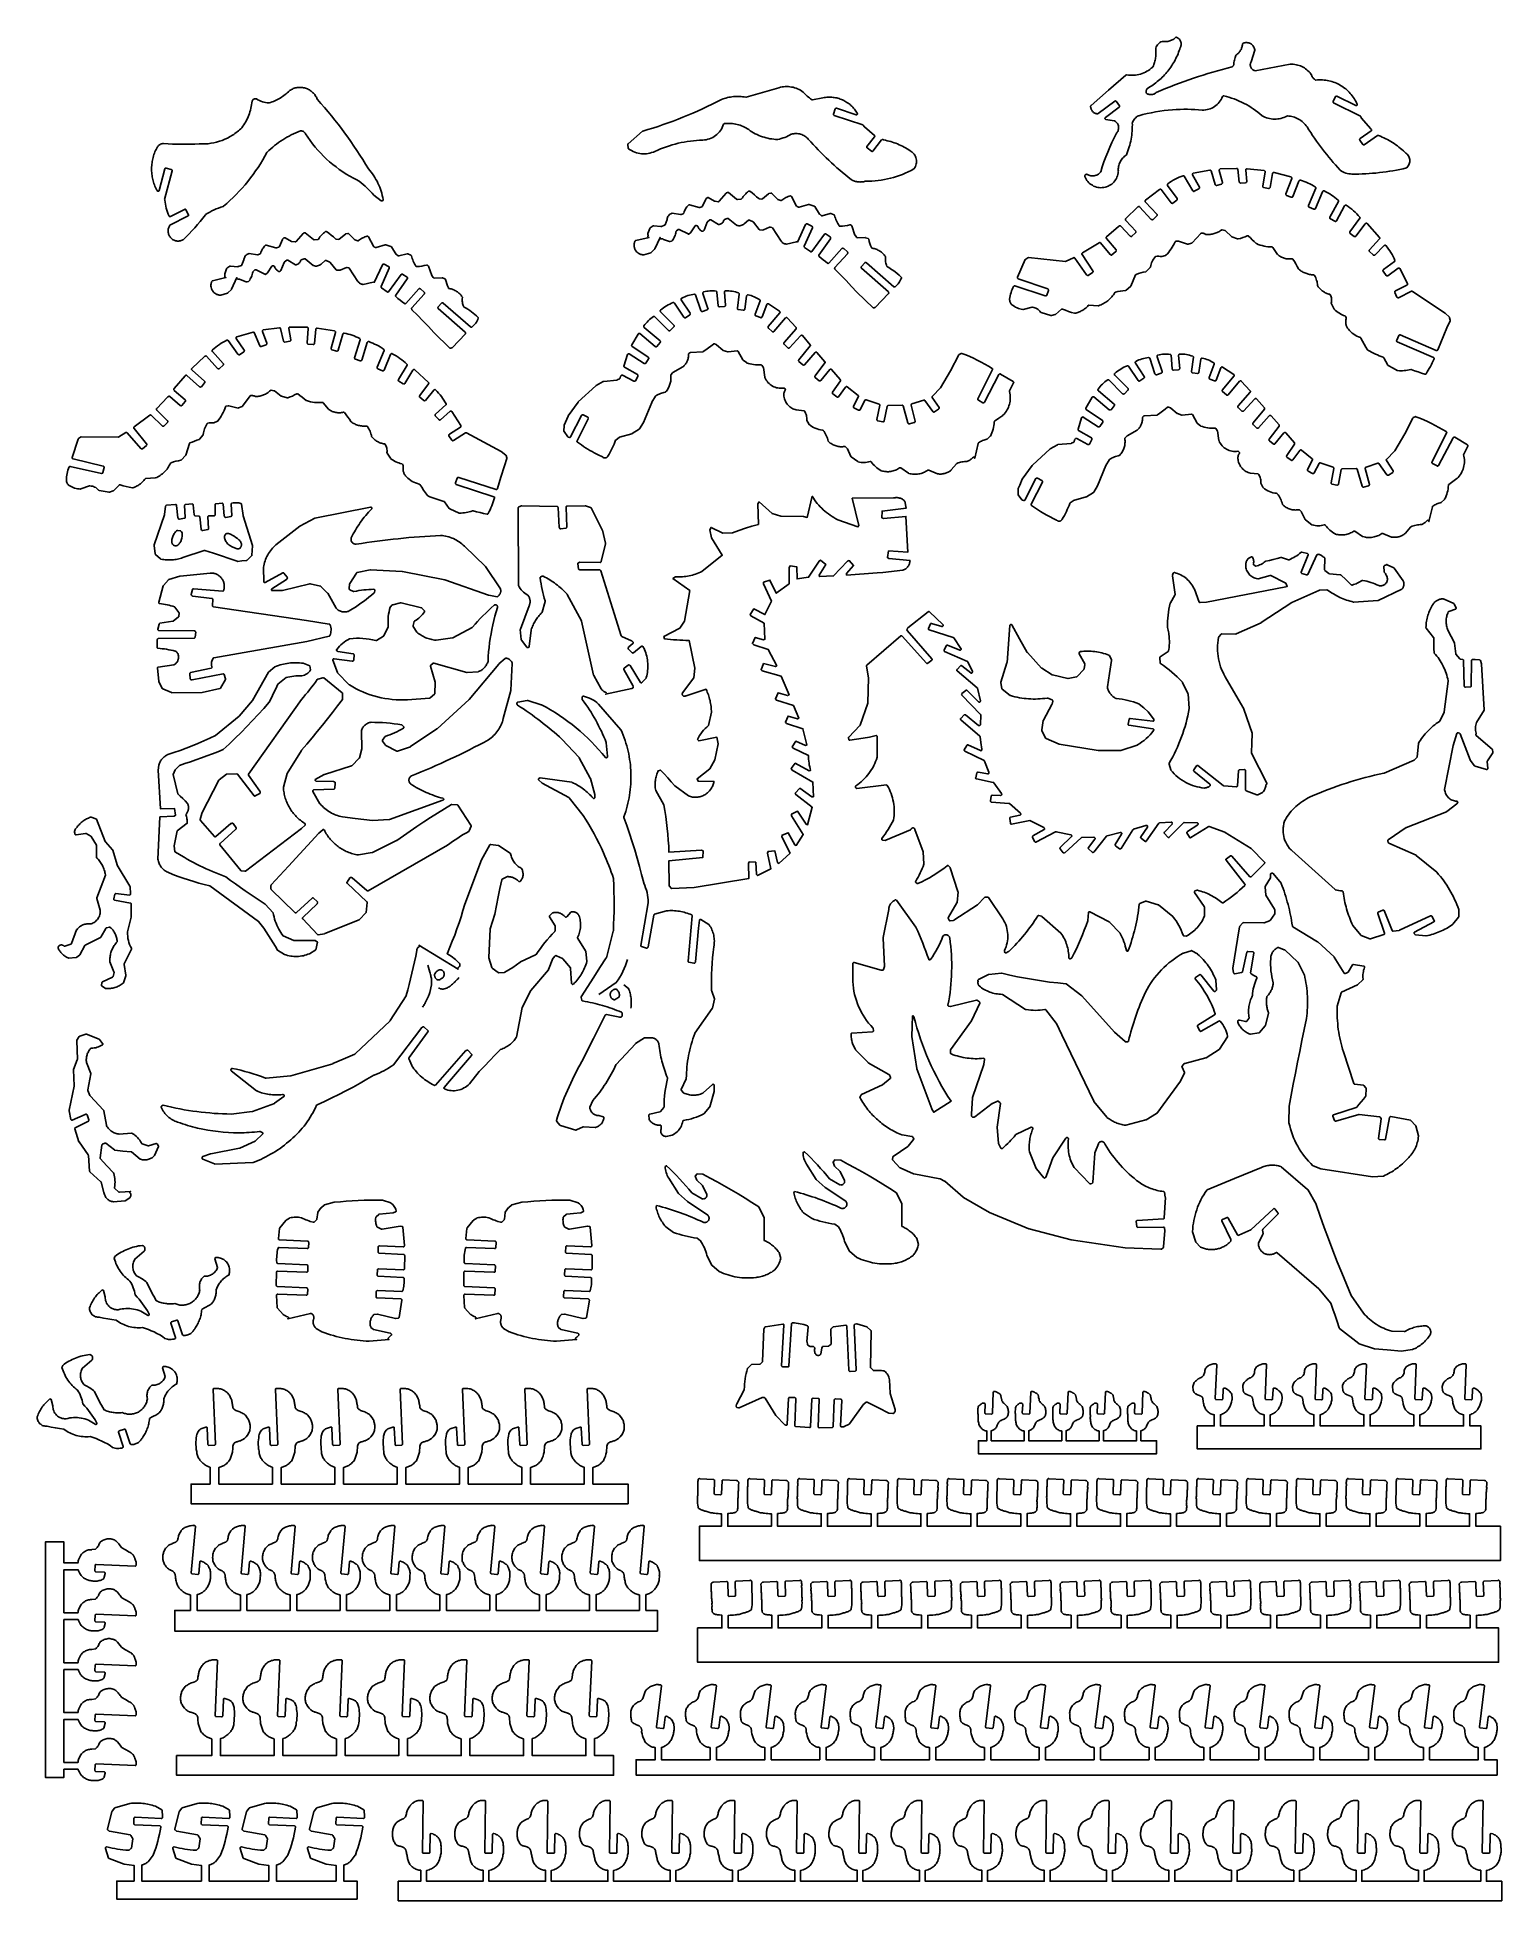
# Model space of a CAD drawing. Header units: millimetres. Extents: x -589 to -2, y 2 to 749.
import ezdxf

# ---------------------------------------------------------------- set-up
doc = ezdxf.new("R2010")
doc.units = ezdxf.units.MM
doc.header["$MEASUREMENT"] = 0

msp = doc.modelspace()

# ---------------------------------------------------------------- linework, layer by layer
for points in [[(-169.27, 693.27), (-169.25, 693.18), (-169.01, 692.62), (-168.72, 692.09), (-168.4, 691.6), (-168.03, 691.13), (-167.64, 690.7), (-167.2, 690.31), (-166.74, 689.96), (-166.25, 689.65), (-165.74, 689.38), (-165.21, 689.15), (-164.65, 688.97), (-164.08, 688.83), (-163.5, 688.74), (-162.91, 688.7), (-162.31, 688.72), (-161.7, 688.79), (-161.1, 688.9), (-160.53, 689.07), (-159.97, 689.28), (-159.44, 689.54), (-158.94, 689.84), (-158.47, 690.18), (-158.03, 690.56), (-157.62, 690.97), (-157.25, 691.41), (-156.92, 691.89), (-156.62, 692.39), (-156.37, 692.92), (-156.16, 693.47), (-156, 694.04), (-155.89, 694.63), (-155.83, 695.24), (-155.82, 695.29), (-155.84, 695.77), (-155.83, 696.24), (-155.78, 696.71), (-155.71, 697.18), (-155.61, 697.63), (-155.48, 698.08), (-155.32, 698.52), (-155.13, 698.95), (-154.91, 699.36), (-154.67, 699.76), (-154.4, 700.14), (-154.11, 700.5), (-153.79, 700.85), (-153.45, 701.18), (-153.08, 701.48), (-152.69, 701.76), (-152.61, 701.84), (-152.55, 701.94), (-152.25, 702.7), (-151.97, 703.47), (-151.72, 704.24), (-151.48, 705.02), (-151.26, 705.8), (-151.06, 706.59), (-150.88, 707.39), (-150.73, 708.18), (-150.59, 708.98), (-150.48, 709.79), (-150.38, 710.6), (-150.31, 711.41), (-150.25, 712.22), (-150.22, 713.03), (-150.21, 713.85), (-150.22, 714.66), (-150.2, 714.82), (-150.01, 715.26), (-149.77, 715.67), (-149.51, 716.06), (-149.2, 716.43), (-148.86, 716.76), (-148.5, 717.05), (-148.1, 717.31), (-147.68, 717.54), (-147.61, 717.56), (-145.95, 718.01), (-144.28, 718.41), (-142.59, 718.77), (-140.9, 719.09), (-139.2, 719.37), (-137.5, 719.6), (-135.79, 719.79), (-134.07, 719.94), (-132.58, 720.04), (-131.1, 720.1), (-129.61, 720.13), (-128.12, 720.13), (-126.63, 720.09), (-125.14, 720.03), (-123.66, 719.93), (-122.18, 719.8), (-121.51, 719.81), (-120.85, 719.88), (-120.2, 719.99), (-119.57, 720.15), (-118.96, 720.35), (-118.37, 720.61), (-117.79, 720.9), (-117.25, 721.24), (-116.73, 721.61), (-116.24, 722.03), (-115.78, 722.48), (-115.36, 722.97), (-114.97, 723.49), (-114.62, 724.05), (-114.31, 724.63), (-114.05, 725.25), (-113.98, 725.37), (-113.86, 725.46), (-113.73, 725.51), (-113.58, 725.5), (-112.52, 725.24), (-111.47, 724.94), (-110.43, 724.62), (-109.4, 724.26), (-108.39, 723.87), (-107.39, 723.45), (-106.4, 723), (-105.43, 722.51), (-104.47, 722), (-103.53, 721.46), (-102.61, 720.89), (-101.7, 720.29), (-100.82, 719.66), (-99.95, 719), (-99.1, 718.31), (-98.28, 717.6), (-98.21, 717.55), (-97.63, 717.24), (-97.03, 716.96), (-96.41, 716.73), (-95.79, 716.54), (-95.16, 716.39), (-94.52, 716.28), (-93.88, 716.21), (-93.23, 716.18), (-92.58, 716.19), (-91.94, 716.24), (-91.3, 716.34), (-90.66, 716.47), (-90.03, 716.64), (-89.41, 716.86), (-88.8, 717.11), (-88.21, 717.41), (-88.11, 717.44), (-88.01, 717.45), (-87.42, 717.41), (-86.84, 717.34), (-86.26, 717.23), (-85.7, 717.09), (-85.14, 716.92), (-84.6, 716.71), (-84.08, 716.47), (-83.56, 716.21), (-83.07, 715.91), (-82.59, 715.59), (-82.13, 715.24), (-81.69, 714.86), (-81.28, 714.45), (-80.88, 714.02), (-80.51, 713.56), (-80.17, 713.08), (-79.44, 711.92), (-78.69, 710.78), (-77.94, 709.65), (-77.16, 708.52), (-76.38, 707.41), (-75.58, 706.3), (-74.77, 705.2), (-73.95, 704.12), (-73.11, 703.04), (-72.26, 701.97), (-71.4, 700.92), (-70.53, 699.87), (-69.64, 698.84), (-68.74, 697.81), (-67.83, 696.79), (-66.9, 695.79), (-66.85, 695.75), (-66.33, 695.39), (-65.79, 695.07), (-65.22, 694.8), (-64.63, 694.58), (-64.03, 694.41), (-63.41, 694.28), (-62.79, 694.2), (-62.15, 694.18), (-60.77, 694.17), (-59.4, 694.19), (-58.02, 694.22), (-56.64, 694.28), (-55.27, 694.36), (-53.9, 694.46), (-52.53, 694.58), (-51.16, 694.73), (-49.79, 694.89), (-48.43, 695.07), (-47.06, 695.28), (-45.71, 695.51), (-44.35, 695.75), (-43, 696.02), (-41.65, 696.31), (-40.31, 696.62), (-40.21, 696.66), (-40.12, 696.72), (-39.82, 697.06), (-39.56, 697.42), (-39.34, 697.8), (-39.17, 698.21), (-39.05, 698.64), (-38.98, 699.08), (-38.95, 699.52), (-38.98, 699.97), (-39.06, 700.42), (-39.19, 700.84), (-39.37, 701.25), (-39.59, 701.63), (-39.85, 701.99), (-40.16, 702.31), (-40.5, 702.6), (-40.87, 702.85), (-40.94, 702.9), (-41.51, 703.44), (-42.1, 703.96), (-42.7, 704.47), (-43.32, 704.97), (-43.94, 705.44), (-44.58, 705.91), (-45.23, 706.35), (-45.89, 706.78), (-46.56, 707.2), (-47.23, 707.59), (-47.92, 707.97), (-48.62, 708.33), (-49.33, 708.68), (-50.05, 709.01), (-50.77, 709.32), (-51.51, 709.61), (-51.6, 709.64), (-51.69, 709.64), (-51.79, 709.62), (-51.87, 709.57), (-57.2, 705.9), (-57.27, 705.86), (-57.35, 705.84), (-57.5, 705.84), (-57.64, 705.89), (-57.7, 705.94), (-57.76, 706), (-59, 707.81), (-59.04, 707.88), (-59.06, 707.95), (-59.07, 708.03), (-59.07, 708.11), (-59.05, 708.19), (-59.01, 708.26), (-58.96, 708.32), (-58.9, 708.36), (-54.44, 711.44), (-54.37, 711.5), (-54.32, 711.57), (-54.28, 711.65), (-54.27, 711.74), (-54.27, 711.83), (-54.3, 711.92), (-54.34, 712), (-54.4, 712.07), (-54.57, 712.22), (-54.61, 712.26), (-58.41, 716.76), (-58.46, 716.82), (-58.49, 716.89), (-58.56, 717.12), (-58.59, 717.19), (-58.64, 717.26), (-58.7, 717.32), (-58.76, 717.36), (-69.51, 722.74), (-69.58, 722.78), (-69.63, 722.84), (-69.71, 722.97), (-69.73, 723.12), (-69.72, 723.19), (-69.69, 723.27), (-68.72, 725.23), (-68.67, 725.3), (-68.62, 725.36), (-68.55, 725.41), (-68.48, 725.44), (-68.4, 725.46), (-68.32, 725.46), (-68.25, 725.45), (-68.18, 725.42), (-60.62, 721.64), (-60.51, 721.61), (-60.4, 721.61), (-60.29, 721.63), (-60.19, 721.69), (-60.11, 721.78), (-60.06, 721.89), (-60.04, 722), (-60.06, 722.12), (-60.33, 722.73), (-60.63, 723.32), (-60.94, 723.89), (-61.28, 724.45), (-61.63, 724.99), (-62.01, 725.51), (-62.41, 726.02), (-62.82, 726.5), (-63.25, 726.97), (-63.7, 727.43), (-64.17, 727.86), (-64.65, 728.27), (-65.15, 728.66), (-65.66, 729.04), (-66.18, 729.39), (-66.72, 729.72), (-67.27, 730.03), (-67.84, 730.32), (-68.41, 730.58), (-69, 730.82), (-69.59, 731.04), (-70.2, 731.24), (-70.81, 731.41), (-71.43, 731.56), (-72.06, 731.69), (-72.69, 731.79), (-73.33, 731.86), (-73.98, 731.91), (-74.63, 731.93), (-75.29, 731.93), (-75.94, 731.9), (-76.6, 731.84), (-76.75, 731.85), (-76.88, 731.92), (-77.16, 732.14), (-77.41, 732.38), (-77.65, 732.64), (-77.87, 732.91), (-78.06, 733.2), (-78.24, 733.51), (-78.39, 733.83), (-78.52, 734.16), (-78.58, 734.26), (-78.96, 734.73), (-79.37, 735.18), (-79.8, 735.59), (-80.26, 735.99), (-80.73, 736.35), (-81.22, 736.68), (-81.74, 736.98), (-82.27, 737.25), (-82.81, 737.49), (-83.37, 737.69), (-83.93, 737.86), (-84.51, 738), (-85.1, 738.1), (-85.7, 738.17), (-86.3, 738.2), (-86.91, 738.2), (-86.97, 738.19), (-100.93, 735.6), (-101.1, 735.62), (-101.36, 735.7), (-101.62, 735.82), (-101.85, 735.96), (-102.07, 736.12), (-102.27, 736.31), (-102.45, 736.52), (-102.6, 736.75), (-102.72, 737), (-102.82, 737.26), (-102.88, 737.53), (-102.92, 737.8), (-102.92, 738.08), (-102.89, 738.35), (-102.83, 738.62), (-102.74, 738.88), (-102.62, 739.13), (-102.58, 739.21), (-101.15, 743.79), (-101.14, 743.89), (-101.15, 743.98), (-101.22, 744.36), (-101.34, 744.73), (-101.5, 745.08), (-101.7, 745.4), (-101.93, 745.71), (-102.2, 745.98), (-102.5, 746.23), (-102.82, 746.44), (-103.17, 746.61), (-103.54, 746.74), (-103.91, 746.83), (-104.29, 746.87), (-104.67, 746.87), (-105.06, 746.83), (-105.43, 746.75), (-105.8, 746.62), (-105.9, 746.56), (-105.97, 746.48), (-106.03, 746.39), (-106.05, 746.28), (-106.08, 745.95), (-106.13, 745.62), (-106.2, 745.31), (-106.28, 744.99), (-106.39, 744.68), (-106.51, 744.38), (-106.64, 744.09), (-106.79, 743.81), (-106.96, 743.53), (-107.14, 743.27), (-107.34, 743.01), (-107.56, 742.77), (-107.78, 742.54), (-108.02, 742.32), (-108.28, 742.11), (-108.54, 741.92), (-108.62, 741.84), (-108.68, 741.74), (-108.87, 741.29), (-109.03, 740.82), (-109.17, 740.36), (-109.29, 739.88), (-109.39, 739.41), (-109.47, 738.92), (-109.53, 738.44), (-109.56, 737.95), (-109.59, 737.83), (-109.64, 737.73), (-110.02, 737.24), (-110.11, 737.15), (-110.23, 737.09), (-112.18, 736.6), (-114.12, 736.1), (-116.06, 735.57), (-117.99, 735.02), (-119.92, 734.45), (-121.84, 733.86), (-123.75, 733.25), (-125.65, 732.62), (-127.55, 731.97), (-129.44, 731.29), (-131.33, 730.6), (-133.2, 729.89), (-135.07, 729.15), (-136.93, 728.4), (-138.79, 727.63), (-140.63, 726.83), (-140.73, 726.78), (-140.93, 726.62), (-141.14, 726.48), (-141.36, 726.35), (-141.58, 726.24), (-141.81, 726.16), (-142.05, 726.09), (-142.29, 726.03), (-142.53, 726), (-142.77, 725.99), (-143.02, 726), (-143.26, 726.02), (-143.51, 726.07), (-143.75, 726.13), (-143.98, 726.22), (-144.21, 726.32), (-144.44, 726.44), (-144.55, 726.56), (-144.59, 726.63), (-144.62, 726.71), (-144.65, 726.93), (-144.66, 727.16), (-144.64, 727.38), (-144.61, 727.6), (-144.55, 727.82), (-144.47, 728.03), (-144.36, 728.23), (-144.24, 728.42), (-144.19, 728.48), (-144.12, 728.52), (-143.54, 728.87), (-142.96, 729.22), (-142.39, 729.59), (-141.84, 729.98), (-141.29, 730.37), (-140.75, 730.78), (-140.23, 731.2), (-139.71, 731.63), (-139.21, 732.07), (-138.71, 732.52), (-138.23, 732.99), (-137.76, 733.46), (-137.3, 733.95), (-136.85, 734.44), (-136.42, 734.95), (-135.99, 735.47), (-135.58, 735.99), (-135.18, 736.53), (-134.79, 737.07), (-134.42, 737.63), (-134.06, 738.19), (-133.71, 738.76), (-133.37, 739.34), (-133.05, 739.93), (-132.74, 740.53), (-132.45, 741.13), (-132.17, 741.75), (-131.9, 742.37), (-131.65, 742.99), (-131.41, 743.63), (-131.19, 744.27), (-130.98, 744.91), (-130.96, 744.98), (-130.83, 745.26), (-130.73, 745.56), (-130.67, 745.86), (-130.64, 746.17), (-130.64, 746.48), (-130.68, 746.79), (-130.75, 747.09), (-130.86, 747.38), (-130.99, 747.66), (-131.16, 747.93), (-131.35, 748.17), (-131.57, 748.38), (-131.81, 748.58), (-132.07, 748.74), (-132.35, 748.88), (-132.65, 748.98), (-132.68, 748.99), (-132.71, 748.98), (-132.99, 748.74), (-133.28, 748.51), (-133.58, 748.3), (-133.89, 748.11), (-134.21, 747.94), (-134.54, 747.78), (-134.87, 747.64), (-135.21, 747.53), (-135.56, 747.43), (-135.92, 747.35), (-136.28, 747.29), (-136.64, 747.25), (-137, 747.24), (-137.37, 747.24), (-137.73, 747.26), (-138.1, 747.31), (-138.2, 747.31), (-138.29, 747.28), (-138.73, 747.1), (-139.14, 746.87), (-139.51, 746.59), (-139.85, 746.28), (-140.16, 745.93), (-140.42, 745.54), (-140.63, 745.12), (-140.8, 744.68), (-140.81, 744.6), (-140.81, 744.52), (-140.77, 744.05), (-140.74, 743.58), (-140.73, 743.11), (-140.74, 742.64), (-140.76, 742.17), (-140.79, 741.7), (-140.84, 741.23), (-140.91, 740.76), (-140.99, 740.3), (-141.08, 739.84), (-141.19, 739.38), (-141.31, 738.93), (-141.45, 738.48), (-141.61, 738.03), (-141.77, 737.59), (-141.96, 737.15), (-142.06, 737.03), (-142.6, 736.56), (-143.16, 736.13), (-143.75, 735.73), (-144.35, 735.37), (-144.97, 735.04), (-145.61, 734.75), (-146.26, 734.49), (-146.92, 734.27), (-147.6, 734.09), (-148.28, 733.95), (-148.98, 733.85), (-149.68, 733.79), (-150.38, 733.76), (-151.09, 733.78), (-151.79, 733.83), (-152.5, 733.93), (-152.59, 733.93), (-152.67, 733.92), (-152.75, 733.89), (-152.82, 733.84), (-159.81, 727.76), (-166.78, 721.68), (-166.84, 721.62), (-166.88, 721.55), (-166.93, 721.4), (-166.93, 721.11), (-166.9, 720.83), (-166.84, 720.54), (-166.76, 720.27), (-166.66, 720.01), (-166.52, 719.75), (-166.37, 719.51), (-166.18, 719.29), (-165.98, 719.08), (-165.76, 718.9), (-165.52, 718.74), (-165.27, 718.6), (-165, 718.49), (-164.73, 718.41), (-164.45, 718.35), (-164.16, 718.32), (-164.02, 718.34), (-163.9, 718.41), (-157.28, 723.4), (-157.21, 723.44), (-157.13, 723.47), (-156.98, 723.48), (-156.83, 723.43), (-156.77, 723.39), (-156.71, 723.33), (-155.39, 721.57), (-155.34, 721.5), (-155.32, 721.43), (-155.3, 721.35), (-155.31, 721.27), (-155.32, 721.2), (-155.36, 721.13), (-155.4, 721.07), (-155.46, 721.01), (-161.03, 716.79), (-161.11, 716.72), (-161.17, 716.62), (-161.19, 716.51), (-161.18, 716.4), (-161.14, 716.29), (-161.08, 716.2), (-160.99, 716.13), (-160.88, 716.09), (-160.01, 715.9), (-159.13, 715.73), (-158.24, 715.59), (-157.35, 715.47), (-157.26, 715.45), (-157.18, 715.41), (-156.9, 715.21), (-156.65, 714.98), (-156.42, 714.73), (-156.22, 714.46), (-156.05, 714.17), (-155.91, 713.86), (-155.81, 713.54), (-155.74, 713.2), (-155.71, 712.86), (-155.71, 712.52), (-155.75, 712.18), (-155.83, 711.85), (-155.94, 711.53), (-156.09, 711.22), (-156.26, 710.93), (-156.47, 710.66), (-156.52, 710.59), (-157.49, 708.73), (-158.4, 706.83), (-159.27, 704.92), (-160.09, 702.99), (-160.87, 701.04), (-161.59, 699.07), (-162.27, 697.08), (-162.9, 695.07), (-162.93, 695), (-162.97, 694.93), (-163.23, 694.65), (-163.5, 694.39), (-163.79, 694.16), (-164.1, 693.96), (-164.43, 693.79), (-164.77, 693.66), (-165.11, 693.55), (-165.47, 693.47), (-165.82, 693.42), (-166.19, 693.41), (-166.55, 693.43), (-166.91, 693.48), (-167.27, 693.56), (-167.62, 693.68), (-167.97, 693.83), (-168.3, 694.01), (-168.38, 694.06), (-168.47, 694.08), (-168.63, 694.08), (-168.79, 694.05), (-168.94, 693.98), (-169.07, 693.88), (-169.17, 693.74), (-169.24, 693.6), (-169.27, 693.44), (-169.27, 693.27)], [(-477.06, 724.16), (-477.22, 724.56), (-477.4, 724.93), (-477.6, 725.3), (-477.82, 725.65), (-478.06, 725.99), (-478.32, 726.32), (-478.6, 726.63), (-478.89, 726.92), (-479.2, 727.19), (-479.52, 727.45), (-479.86, 727.69), (-480.21, 727.91), (-480.58, 728.11), (-480.96, 728.29), (-481.34, 728.45), (-481.74, 728.59), (-482.15, 728.7), (-482.56, 728.79), (-482.98, 728.86), (-483.39, 728.9), (-483.81, 728.92), (-484.22, 728.92), (-484.63, 728.89), (-485.04, 728.84), (-485.45, 728.76), (-485.85, 728.67), (-486.25, 728.55), (-486.64, 728.41), (-487.03, 728.24), (-487.4, 728.05), (-487.77, 727.85), (-488.12, 727.62), (-488.17, 727.57), (-488.6, 727.15), (-489.05, 726.75), (-489.5, 726.36), (-489.97, 725.99), (-490.45, 725.63), (-490.94, 725.29), (-491.43, 724.96), (-491.94, 724.64), (-492.46, 724.35), (-492.98, 724.06), (-493.52, 723.79), (-494.06, 723.54), (-494.61, 723.31), (-495.16, 723.09), (-495.73, 722.89), (-496.3, 722.7), (-496.44, 722.69), (-497.09, 722.74), (-497.75, 722.83), (-498.39, 722.96), (-499.02, 723.15), (-499.63, 723.37), (-500.23, 723.64), (-500.81, 723.95), (-501.37, 724.3), (-501.47, 724.34), (-501.56, 724.37), (-501.8, 724.37), (-502.04, 724.34), (-502.26, 724.27), (-502.47, 724.17), (-502.67, 724.05), (-502.84, 723.89), (-502.99, 723.71), (-503.11, 723.51), (-503.16, 723.37), (-503.25, 722.65), (-503.36, 721.93), (-503.49, 721.22), (-503.65, 720.52), (-503.82, 719.82), (-504.03, 719.13), (-504.25, 718.44), (-504.5, 717.77), (-504.77, 717.1), (-505.06, 716.44), (-505.38, 715.79), (-505.71, 715.15), (-506.07, 714.52), (-506.45, 713.91), (-506.85, 713.3), (-507.27, 712.71), (-507.31, 712.67), (-507.74, 712.27), (-508.18, 711.87), (-508.63, 711.49), (-509.09, 711.12), (-509.55, 710.76), (-510.03, 710.41), (-510.51, 710.08), (-511, 709.76), (-512, 709.16), (-513.03, 708.61), (-514.09, 708.12), (-515.16, 707.68), (-516.26, 707.3), (-517.38, 706.97), (-518.51, 706.71), (-519.66, 706.49), (-520.24, 706.41), (-520.82, 706.34), (-521.41, 706.29), (-521.99, 706.25), (-522.58, 706.23), (-523.17, 706.22), (-523.76, 706.23), (-524.36, 706.25), (-526.14, 706.18), (-527.92, 706.13), (-529.71, 706.12), (-531.5, 706.12), (-533.28, 706.15), (-535.06, 706.21), (-536.85, 706.29), (-538.63, 706.4), (-539, 706.39), (-539.36, 706.33), (-539.71, 706.23), (-540.04, 706.08), (-540.35, 705.89), (-540.63, 705.66), (-540.88, 705.39), (-541.1, 705.09), (-541.38, 704.58), (-541.64, 704.07), (-541.88, 703.55), (-542.11, 703.02), (-542.32, 702.49), (-542.51, 701.96), (-542.68, 701.42), (-542.84, 700.87), (-542.98, 700.33), (-543.1, 699.78), (-543.21, 699.22), (-543.29, 698.67), (-543.36, 698.11), (-543.41, 697.55), (-543.45, 696.99), (-543.47, 696.43), (-543.47, 695.87), (-543.45, 695.31), (-543.41, 694.75), (-543.36, 694.19), (-543.29, 693.63), (-543.2, 693.07), (-543.1, 692.52), (-542.98, 691.97), (-542.84, 691.42), (-542.68, 690.87), (-542.5, 690.33), (-542.31, 689.8), (-542.1, 689.26), (-541.87, 688.74), (-541.63, 688.22), (-541.36, 687.7), (-541.31, 687.64), (-541.12, 687.41), (-541.05, 687.34), (-540.95, 687.29), (-540.85, 687.26), (-540.73, 687.27), (-540.63, 687.31), (-540.54, 687.37), (-540.47, 687.46), (-540.43, 687.56), (-538.18, 696.24), (-538.1, 696.39), (-537.99, 696.5), (-537.83, 696.54), (-537.67, 696.53), (-535.56, 695.98), (-535.41, 695.91), (-535.35, 695.86), (-535.3, 695.79), (-535.27, 695.72), (-535.25, 695.64), (-535.25, 695.57), (-535.27, 695.49), (-538.28, 683.96), (-538.24, 683.91), (-538.18, 683.81), (-538.15, 683.7), (-538.06, 682.87), (-537.93, 682.05), (-537.77, 681.24), (-537.57, 680.44), (-537.34, 679.65), (-537.08, 678.86), (-536.78, 678.09), (-536.45, 677.33), (-536.41, 677.26), (-536.36, 677.2), (-536.3, 677.15), (-536.22, 677.12), (-536.15, 677.1), (-536.07, 677.09), (-535.91, 677.13), (-530.21, 680.02), (-530.14, 680.05), (-530.06, 680.06), (-529.98, 680.06), (-529.91, 680.05), (-529.77, 679.97), (-529.72, 679.92), (-529.67, 679.85), (-528.68, 677.89), (-528.65, 677.81), (-528.64, 677.73), (-528.66, 677.58), (-528.73, 677.45), (-528.79, 677.4), (-528.85, 677.36), (-536.14, 673.65), (-536.32, 673.36), (-536.48, 673.06), (-536.61, 672.75), (-536.71, 672.43), (-536.78, 672.1), (-536.83, 671.77), (-536.85, 671.44), (-536.84, 671.11), (-536.81, 670.78), (-536.75, 670.46), (-536.66, 670.14), (-536.55, 669.83), (-536.41, 669.52), (-536.24, 669.23), (-536.05, 668.95), (-535.83, 668.68), (-535.59, 668.43), (-535.33, 668.2), (-535.06, 668), (-534.78, 667.82), (-534.48, 667.67), (-534.17, 667.55), (-533.85, 667.45), (-533.53, 667.37), (-533.2, 667.33), (-532.87, 667.31), (-532.54, 667.31), (-532.21, 667.35), (-531.88, 667.41), (-531.55, 667.5), (-531.23, 667.62), (-530.92, 667.77), (-530.84, 667.82), (-529.63, 668.99), (-528.44, 670.18), (-527.27, 671.4), (-526.14, 672.64), (-525.04, 673.91), (-523.96, 675.21), (-522.91, 676.53), (-521.9, 677.87), (-521.8, 677.96), (-520.98, 678.47), (-520.14, 678.94), (-519.29, 679.39), (-518.42, 679.81), (-517.54, 680.2), (-516.65, 680.56), (-515.74, 680.9), (-514.83, 681.2), (-514.69, 681.28), (-513.36, 682.42), (-512.06, 683.59), (-510.79, 684.79), (-509.55, 686.02), (-508.34, 687.28), (-507.16, 688.57), (-506.01, 689.89), (-504.9, 691.23), (-503.82, 692.6), (-502.77, 693.99), (-501.75, 695.41), (-500.77, 696.86), (-499.82, 698.33), (-498.91, 699.82), (-498.03, 701.33), (-497.19, 702.87), (-497.13, 702.97), (-496.41, 703.66), (-495.67, 704.33), (-494.91, 704.98), (-494.14, 705.6), (-493.35, 706.21), (-492.55, 706.8), (-491.73, 707.36), (-490.9, 707.9), (-490.06, 708.42), (-489.2, 708.92), (-488.33, 709.4), (-487.45, 709.85), (-486.55, 710.29), (-485.64, 710.69), (-484.73, 711.08), (-483.8, 711.44), (-483.66, 711.46), (-483.36, 711.45), (-483.08, 711.4), (-482.81, 711.3), (-482.55, 711.17), (-482.32, 711.01), (-482.11, 710.81), (-481.93, 710.58), (-481.78, 710.33), (-480.86, 708.94), (-479.9, 707.59), (-478.9, 706.27), (-477.86, 704.99), (-476.78, 703.73), (-475.66, 702.52), (-474.5, 701.34), (-473.31, 700.2), (-472.08, 699.1), (-470.82, 698.03), (-469.52, 697.01), (-468.19, 696.02), (-466.83, 695.08), (-465.44, 694.18), (-464.02, 693.33), (-462.57, 692.51), (-461.43, 691.92), (-460.28, 691.34), (-460.19, 691.31), (-459.41, 690.66), (-458.64, 690), (-457.89, 689.33), (-457.15, 688.64), (-456.43, 687.94), (-455.72, 687.22), (-455.02, 686.49), (-454.34, 685.75), (-454.29, 685.7), (-451.38, 683.49), (-451.3, 683.45), (-451.22, 683.43), (-451.13, 683.42), (-451.04, 683.43), (-450.89, 683.46), (-450.76, 683.52), (-450.66, 683.63), (-450.6, 683.77), (-450.6, 683.92), (-450.76, 684.77), (-450.95, 685.62), (-451.17, 686.46), (-451.42, 687.28), (-451.7, 688.1), (-452, 688.91), (-452.33, 689.7), (-452.69, 690.49), (-453.08, 691.26), (-453.49, 692.01), (-453.93, 692.76), (-454.39, 693.48), (-454.88, 694.2), (-455.39, 694.89), (-455.93, 695.57), (-456.5, 696.23), (-456.55, 696.29), (-457.66, 698.14), (-458.79, 699.98), (-459.95, 701.8), (-461.13, 703.61), (-462.33, 705.4), (-463.55, 707.17), (-464.8, 708.93), (-466.07, 710.68), (-467.36, 712.41), (-468.67, 714.12), (-470, 715.81), (-471.36, 717.49), (-472.73, 719.15), (-474.13, 720.8), (-475.54, 722.43), (-476.98, 724.04), (-477.06, 724.16)], [(-341.63, 703.26), (-342.28, 702.98), (-342.95, 702.75), (-343.62, 702.56), (-344.31, 702.42), (-345, 702.33), (-345.69, 702.28), (-346.38, 702.28), (-347.06, 702.32), (-347.75, 702.42), (-348.42, 702.55), (-349.09, 702.73), (-349.74, 702.96), (-350.38, 703.23), (-351.01, 703.55), (-351.62, 703.9), (-352.2, 704.31), (-352.26, 704.36), (-352.31, 704.43), (-352.34, 704.5), (-352.36, 704.57), (-352.55, 705.98), (-352.56, 706.08), (-352.54, 706.18), (-352.49, 706.26), (-352.43, 706.34), (-346.63, 711.3), (-346.57, 711.35), (-346.49, 711.38), (-344.45, 711.99), (-342.42, 712.62), (-340.39, 713.28), (-338.37, 713.97), (-336.36, 714.68), (-334.36, 715.41), (-332.37, 716.17), (-330.39, 716.95), (-328.42, 717.76), (-326.46, 718.59), (-324.51, 719.44), (-322.57, 720.32), (-320.64, 721.23), (-318.72, 722.15), (-316.82, 723.1), (-314.92, 724.08), (-314.34, 724.29), (-313.75, 724.48), (-313.16, 724.65), (-312.57, 724.8), (-311.97, 724.93), (-311.37, 725.04), (-310.76, 725.13), (-310.15, 725.2), (-309.54, 725.24), (-308.93, 725.27), (-308.32, 725.28), (-307.7, 725.27), (-307.09, 725.23), (-306.48, 725.18), (-305.87, 725.1), (-305.25, 725.01), (-305.17, 725), (-305.08, 725.02), (-291.95, 728.76), (-291.32, 728.93), (-290.68, 729.07), (-290.04, 729.16), (-289.4, 729.22), (-288.76, 729.23), (-288.12, 729.21), (-287.49, 729.16), (-286.86, 729.06), (-286.23, 728.93), (-285.62, 728.77), (-285.01, 728.57), (-284.42, 728.33), (-283.83, 728.05), (-283.27, 727.75), (-282.72, 727.4), (-282.19, 727.02), (-282.14, 726.96), (-281.76, 726.55), (-281.37, 726.14), (-280.97, 725.76), (-280.56, 725.38), (-280.13, 725.02), (-279.7, 724.67), (-279.25, 724.33), (-278.8, 724.01), (-278.72, 723.97), (-278.65, 723.95), (-278.57, 723.94), (-278.49, 723.95), (-274.29, 724.71), (-273.77, 724.8), (-273.26, 724.88), (-272.75, 724.94), (-272.24, 724.97), (-271.73, 724.99), (-271.22, 724.98), (-270.72, 724.95), (-270.22, 724.91), (-269.72, 724.84), (-269.22, 724.76), (-268.74, 724.66), (-268.25, 724.53), (-267.77, 724.39), (-267.3, 724.23), (-266.84, 724.06), (-266.38, 723.86), (-265.93, 723.65), (-265.49, 723.42), (-265.05, 723.17), (-264.63, 722.91), (-264.22, 722.63), (-263.81, 722.33), (-263.42, 722.02), (-263.04, 721.69), (-262.68, 721.35), (-262.32, 720.99), (-261.98, 720.61), (-261.65, 720.22), (-261.34, 719.82), (-261.04, 719.4), (-260.76, 718.97), (-260.49, 718.52), (-260.45, 718.4), (-260.44, 718.28), (-260.47, 718.17), (-260.53, 718.07), (-260.62, 717.99), (-260.72, 717.94), (-260.84, 717.92), (-260.96, 717.94), (-268.84, 720.55), (-268.92, 720.57), (-269, 720.57), (-269.07, 720.55), (-269.15, 720.52), (-269.21, 720.48), (-269.27, 720.43), (-269.32, 720.37), (-269.35, 720.3), (-270.04, 718.19), (-270.06, 718.12), (-270.06, 718.04), (-270.04, 717.97), (-270.02, 717.9), (-269.97, 717.83), (-269.92, 717.78), (-269.79, 717.7), (-258.26, 713.9), (-258.12, 713.82), (-258.02, 713.69), (-257.77, 713.16), (-257.67, 713.04), (-253.62, 709.65), (-253.57, 709.6), (-253.52, 709.53), (-253.48, 709.39), (-253.49, 709.24), (-253.52, 709.17), (-253.56, 709.11), (-256.62, 705.2), (-256.67, 705.14), (-256.7, 705.06), (-256.71, 704.99), (-256.71, 704.91), (-256.66, 704.77), (-256.62, 704.7), (-256.56, 704.65), (-254.83, 703.29), (-254.7, 703.22), (-254.62, 703.21), (-254.54, 703.21), (-254.47, 703.23), (-254.4, 703.25), (-254.28, 703.35), (-250.73, 707.86), (-250.62, 707.95), (-250.49, 708), (-250.36, 708.01), (-250.22, 707.97), (-250.02, 707.86), (-249.92, 707.84), (-249.21, 707.7), (-248.5, 707.54), (-247.8, 707.37), (-247.1, 707.17), (-246.41, 706.96), (-245.72, 706.73), (-245.04, 706.49), (-244.37, 706.22), (-243.71, 705.94), (-243.05, 705.65), (-242.4, 705.33), (-241.76, 705), (-241.13, 704.65), (-240.5, 704.28), (-239.89, 703.9), (-239.29, 703.5), (-238.84, 703.22), (-238.43, 702.9), (-238.06, 702.54), (-237.73, 702.14), (-237.44, 701.71), (-237.2, 701.26), (-237.01, 700.77), (-236.87, 700.26), (-236.78, 699.75), (-236.75, 699.23), (-236.78, 698.71), (-236.86, 698.2), (-237, 697.7), (-237.18, 697.22), (-237.42, 696.76), (-237.71, 696.32), (-237.77, 696.26), (-237.84, 696.21), (-238.95, 695.61), (-240.09, 695.05), (-241.24, 694.53), (-242.4, 694.05), (-243.58, 693.6), (-244.77, 693.19), (-245.97, 692.83), (-247.18, 692.5), (-248.4, 692.21), (-249.64, 691.95), (-250.88, 691.74), (-252.12, 691.57), (-253.38, 691.44), (-254.63, 691.34), (-255.9, 691.29), (-257.16, 691.28), (-257.28, 691.27), (-257.63, 691.17), (-257.99, 691.1), (-258.36, 691.04), (-258.72, 691.01), (-259.08, 690.99), (-259.45, 690.98), (-259.81, 691), (-260.17, 691.04), (-260.53, 691.09), (-260.88, 691.16), (-261.24, 691.25), (-261.58, 691.35), (-261.93, 691.47), (-262.27, 691.62), (-262.6, 691.77), (-262.92, 691.95), (-262.98, 691.97), (-264.14, 692.89), (-265.29, 693.82), (-266.42, 694.77), (-267.54, 695.73), (-268.66, 696.7), (-269.76, 697.68), (-270.85, 698.67), (-271.93, 699.68), (-273, 700.7), (-274.05, 701.73), (-275.1, 702.77), (-276.13, 703.82), (-277.15, 704.89), (-278.16, 705.96), (-279.16, 707.05), (-280.14, 708.15), (-280.47, 708.5), (-280.82, 708.82), (-281.18, 709.11), (-281.57, 709.37), (-281.97, 709.61), (-282.38, 709.81), (-282.8, 709.99), (-283.24, 710.13), (-283.69, 710.24), (-284.14, 710.33), (-284.6, 710.38), (-285.06, 710.4), (-285.52, 710.38), (-285.99, 710.34), (-286.45, 710.26), (-286.91, 710.14), (-286.99, 710.1), (-287.63, 709.76), (-288.27, 709.44), (-288.93, 709.15), (-289.6, 708.88), (-290.28, 708.63), (-290.97, 708.4), (-291.66, 708.2), (-292.37, 708.02), (-292.47, 708.01), (-293.25, 708.05), (-294.02, 708.12), (-294.8, 708.22), (-295.56, 708.34), (-296.32, 708.5), (-297.08, 708.68), (-297.82, 708.89), (-298.56, 709.13), (-299.29, 709.39), (-300, 709.68), (-300.71, 710), (-301.4, 710.35), (-302.08, 710.72), (-302.75, 711.12), (-303.41, 711.54), (-304.05, 711.99), (-304.59, 712.34), (-305.14, 712.67), (-305.71, 712.96), (-306.29, 713.24), (-306.88, 713.48), (-307.48, 713.7), (-308.08, 713.9), (-308.7, 714.06), (-309.32, 714.2), (-309.94, 714.32), (-310.57, 714.4), (-311.21, 714.46), (-311.85, 714.49), (-312.49, 714.49), (-313.13, 714.47), (-313.77, 714.41), (-313.88, 714.38), (-313.98, 714.32), (-314.06, 714.24), (-314.11, 714.13), (-314.36, 713.46), (-314.65, 712.81), (-314.99, 712.2), (-315.37, 711.61), (-315.8, 711.06), (-316.26, 710.55), (-316.76, 710.07), (-317.29, 709.63), (-317.85, 709.24), (-318.45, 708.88), (-319.07, 708.57), (-319.71, 708.31), (-320.38, 708.09), (-321.06, 707.93), (-321.76, 707.82), (-322.48, 707.76), (-323.72, 707.71), (-324.96, 707.63), (-326.19, 707.52), (-327.42, 707.38), (-328.65, 707.21), (-329.87, 707), (-331.08, 706.77), (-332.29, 706.5), (-333.49, 706.2), (-334.68, 705.87), (-335.86, 705.51), (-337.04, 705.12), (-338.2, 704.7), (-339.35, 704.25), (-340.5, 703.77), (-341.63, 703.26)], [(-126.08, 694.2), (-126.05, 694.32), (-125.98, 694.43), (-125.88, 694.5), (-125.77, 694.54), (-119.1, 695.77), (-118.95, 695.76), (-118.81, 695.71), (-118.7, 695.61), (-118.64, 695.48), (-117, 690.01), (-116.96, 689.92), (-116.91, 689.84), (-116.81, 689.74), (-116.73, 689.68), (-116.63, 689.64), (-116.53, 689.63), (-116.43, 689.64), (-114.47, 690.17), (-114.37, 690.21), (-114.28, 690.27), (-114.19, 690.36), (-114.13, 690.44), (-114.09, 690.54), (-114.08, 690.64), (-114.09, 690.74), (-115.37, 695.6), (-115.39, 695.72), (-115.36, 695.83), (-115.32, 695.94), (-115.26, 696.05), (-115.18, 696.13), (-115.08, 696.19), (-114.96, 696.22), (-108.39, 696.45), (-108.24, 696.42), (-108.11, 696.35), (-108.02, 696.23), (-107.98, 696.09), (-107.32, 690.96), (-107.29, 690.87), (-107.25, 690.79), (-107.16, 690.69), (-107.09, 690.61), (-107.01, 690.55), (-106.91, 690.52), (-106.8, 690.51), (-104.79, 690.7), (-104.69, 690.72), (-104.59, 690.78), (-104.49, 690.85), (-104.41, 690.92), (-104.36, 691), (-104.33, 691.1), (-104.32, 691.2), (-104.73, 695.77), (-104.72, 695.87), (-104.69, 695.98), (-104.64, 696.09), (-104.56, 696.19), (-104.47, 696.26), (-104.36, 696.29), (-104.23, 696.29), (-97.37, 695.54), (-97.26, 695.51), (-97.17, 695.45), (-97.08, 695.37), (-97, 695.3), (-96.95, 695.2), (-96.93, 695.1), (-96.93, 695), (-97.95, 689.35), (-97.96, 689.25), (-97.94, 689.15), (-97.88, 689.02), (-97.84, 688.93), (-97.77, 688.86), (-97.68, 688.8), (-97.58, 688.77), (-95.58, 688.41), (-95.48, 688.41), (-95.38, 688.43), (-95.25, 688.47), (-95.16, 688.52), (-95.09, 688.59), (-95.03, 688.68), (-95, 688.77), (-93.99, 694.39), (-93.95, 694.49), (-93.89, 694.58), (-93.82, 694.67), (-93.73, 694.74), (-93.63, 694.79), (-93.53, 694.81), (-93.41, 694.8), (-86.61, 692.99), (-86.5, 692.95), (-86.41, 692.88), (-86.34, 692.79), (-86.28, 692.7), (-86.24, 692.59), (-86.23, 692.49), (-86.26, 692.38), (-88.62, 686.25), (-88.65, 686.14), (-88.64, 686.04), (-88.62, 685.93), (-88.59, 685.82), (-88.54, 685.73), (-88.46, 685.66), (-88.37, 685.61), (-86.48, 684.88), (-86.38, 684.85), (-86.28, 684.85), (-86.15, 684.88), (-86.05, 684.91), (-85.96, 684.96), (-85.89, 685.04), (-85.84, 685.13), (-83.43, 691.38), (-83.38, 691.48), (-83.31, 691.56), (-83.19, 691.65), (-83.11, 691.7), (-83.03, 691.73), (-82.93, 691.74), (-82.84, 691.72), (-82.05, 691.48), (-81.26, 691.21), (-80.49, 690.9), (-79.73, 690.57), (-78.98, 690.21), (-78.25, 689.82), (-77.53, 689.4), (-76.83, 688.95), (-76.73, 688.85), (-76.67, 688.73), (-76.66, 688.6), (-76.68, 688.46), (-79.59, 681.5), (-79.62, 681.4), (-79.62, 681.3), (-79.6, 681.18), (-79.58, 681.07), (-79.52, 680.98), (-79.45, 680.91), (-79.36, 680.86), (-77.5, 680.08), (-77.39, 680.05), (-77.28, 680.05), (-77.16, 680.07), (-77.05, 680.09), (-76.96, 680.15), (-76.89, 680.22), (-76.83, 680.31), (-74.01, 687.08), (-73.95, 687.18), (-73.87, 687.26), (-73.76, 687.34), (-73.66, 687.39), (-73.56, 687.42), (-73.45, 687.41), (-73.35, 687.39), (-72.58, 687.02), (-71.83, 686.63), (-71.09, 686.21), (-70.36, 685.76), (-69.66, 685.29), (-68.97, 684.79), (-68.3, 684.26), (-67.65, 683.71), (-67.56, 683.6), (-67.52, 683.48), (-67.52, 683.35), (-67.57, 683.22), (-70.96, 676.84), (-70.99, 676.75), (-71, 676.64), (-71, 676.51), (-70.98, 676.41), (-70.94, 676.32), (-70.88, 676.24), (-70.8, 676.17), (-68.99, 675.23), (-68.9, 675.19), (-68.79, 675.18), (-68.67, 675.19), (-68.56, 675.2), (-68.47, 675.25), (-68.39, 675.31), (-68.33, 675.39), (-65.11, 681.41), (-65.05, 681.51), (-64.96, 681.58), (-64.82, 681.65), (-64.72, 681.69), (-64.62, 681.7), (-64.52, 681.69), (-64.42, 681.64), (-63.67, 681.14), (-62.94, 680.62), (-62.23, 680.07), (-61.54, 679.49), (-60.87, 678.88), (-60.22, 678.26), (-59.6, 677.6), (-59, 676.93), (-58.93, 676.81), (-58.9, 676.68), (-58.92, 676.55), (-58.98, 676.43), (-62.96, 671.06), (-63.01, 670.97), (-63.04, 670.87), (-63.05, 670.74), (-63.04, 670.64), (-63.01, 670.54), (-62.96, 670.45), (-62.88, 670.38), (-61.26, 669.17), (-61.16, 669.12), (-61.06, 669.09), (-60.94, 669.08), (-60.83, 669.08), (-60.73, 669.11), (-60.64, 669.17), (-60.57, 669.24), (-56.82, 674.28), (-56.75, 674.37), (-56.65, 674.43), (-56.53, 674.46), (-56.42, 674.49), (-56.3, 674.48), (-56.2, 674.44), (-56.11, 674.36), (-51.09, 668.75), (-51.01, 668.62), (-50.99, 668.48), (-51.02, 668.34), (-51.1, 668.21), (-55.12, 663.86), (-55.18, 663.78), (-55.22, 663.69), (-55.25, 663.55), (-55.26, 663.45), (-55.24, 663.35), (-55.2, 663.25), (-55.14, 663.17), (-53.7, 661.75), (-53.61, 661.69), (-53.51, 661.65), (-53.38, 661.61), (-53.28, 661.6), (-53.19, 661.62), (-53.1, 661.66), (-53.02, 661.72), (-49.3, 665.49), (-49.21, 665.56), (-49.1, 665.59), (-48.95, 665.63), (-48.84, 665.64), (-48.74, 665.62), (-48.64, 665.57), (-48.56, 665.5), (-48.01, 664.82), (-47.49, 664.12), (-46.99, 663.4), (-46.52, 662.67), (-46.08, 661.92), (-45.66, 661.15), (-45.28, 660.37), (-44.92, 659.57), (-44.89, 659.43), (-44.9, 659.3), (-44.96, 659.18), (-45.06, 659.08), (-49.54, 655.86), (-49.62, 655.79), (-49.67, 655.7), (-49.72, 655.57), (-49.75, 655.47), (-49.75, 655.37), (-49.73, 655.27), (-49.68, 655.18), (-48.5, 653.53), (-48.43, 653.46), (-48.33, 653.41), (-48.22, 653.36), (-48.12, 653.33), (-48.02, 653.32), (-47.92, 653.35), (-47.83, 653.39), (-43.63, 656.41), (-43.53, 656.46), (-43.42, 656.48), (-43.29, 656.49), (-43.18, 656.48), (-43.07, 656.44), (-42.98, 656.36), (-42.91, 656.27), (-39.92, 650.32), (-39.88, 650.23), (-39.88, 650.14), (-39.88, 650), (-39.89, 649.89), (-39.93, 649.79), (-40, 649.71), (-40.09, 649.65), (-44.75, 647.31), (-44.85, 647.25), (-44.92, 647.17), (-44.98, 647.07), (-45.02, 646.98), (-45.04, 646.87), (-45.04, 646.77), (-45.01, 646.67), (-44.1, 644.86), (-44.04, 644.77), (-43.96, 644.7), (-43.85, 644.64), (-43.76, 644.59), (-43.66, 644.57), (-43.55, 644.58), (-43.46, 644.61), (-38.32, 647.18), (-38.22, 647.21), (-38.12, 647.22), (-38.02, 647.2), (-37.93, 647.16), (-24.81, 638.43), (-24.75, 638.38), (-23.1, 636.78), (-23.03, 636.68), (-22.99, 636.56), (-22.81, 635.6), (-22.8, 635.48), (-22.83, 635.36), (-24.09, 632.47), (-25.33, 629.56), (-26.54, 626.64), (-27.72, 623.71), (-27.78, 623.61), (-27.86, 623.53), (-27.96, 623.47), (-28.05, 623.42), (-28.15, 623.39), (-28.25, 623.39), (-28.35, 623.42), (-42.76, 629.66), (-42.87, 629.69), (-42.98, 629.7), (-43.1, 629.67), (-43.2, 629.65), (-43.29, 629.6), (-43.37, 629.53), (-43.42, 629.44), (-44.22, 627.58), (-44.25, 627.48), (-44.25, 627.38), (-44.24, 627.25), (-44.21, 627.15), (-44.17, 627.06), (-44.1, 626.98), (-44.01, 626.92), (-29.46, 620.64), (-29.39, 620.6), (-29.33, 620.55), (-29.24, 620.42), (-29.22, 620.34), (-29.22, 620.26), (-29.24, 620.11), (-29.59, 619.33), (-29.95, 618.56), (-30.32, 617.79), (-30.72, 617.04), (-31.13, 616.29), (-31.55, 615.56), (-32, 614.83), (-32.46, 614.11), (-32.54, 614.01), (-32.65, 613.95), (-32.77, 613.93), (-32.9, 613.95), (-34.28, 614.38), (-35.65, 614.83), (-37.02, 615.31), (-38.38, 615.81), (-38.49, 615.83), (-38.61, 615.82), (-39.24, 615.68), (-39.89, 615.56), (-40.53, 615.46), (-41.18, 615.39), (-41.84, 615.35), (-42.49, 615.33), (-43.14, 615.34), (-43.8, 615.38), (-43.89, 615.4), (-43.97, 615.43), (-45.62, 616.35), (-47.58, 617.45), (-47.67, 617.51), (-47.73, 617.6), (-49.4, 620.55), (-49.49, 620.65), (-49.62, 620.72), (-50.41, 621.02), (-51.19, 621.33), (-51.97, 621.66), (-52.74, 622), (-53.51, 622.36), (-54.26, 622.74), (-55.01, 623.13), (-55.75, 623.53), (-55.84, 623.6), (-55.9, 623.67), (-56.6, 624.84), (-57.27, 626.01), (-57.93, 627.2), (-58.56, 628.4), (-58.6, 628.46), (-58.66, 628.52), (-58.79, 628.6), (-59.49, 628.86), (-60.16, 629.18), (-60.81, 629.54), (-61.44, 629.94), (-62.03, 630.39), (-62.58, 630.89), (-63.11, 631.42), (-63.59, 631.99), (-63.77, 632.22), (-63.94, 632.46), (-64.09, 632.71), (-64.22, 632.97), (-64.34, 633.24), (-64.44, 633.51), (-64.52, 633.78), (-64.58, 634.06), (-64.63, 634.35), (-64.66, 634.63), (-64.66, 634.92), (-64.66, 635.21), (-64.63, 635.5), (-64.58, 635.79), (-64.52, 636.08), (-64.43, 636.36), (-64.42, 636.44), (-64.42, 636.52), (-64.46, 636.67), (-64.72, 637.14), (-64.81, 637.25), (-64.94, 637.33), (-65.53, 637.54), (-66.11, 637.79), (-66.67, 638.07), (-67.21, 638.37), (-67.74, 638.71), (-68.24, 639.08), (-68.73, 639.47), (-69.2, 639.89), (-69.24, 639.94), (-69.27, 639.99), (-70.41, 642.16), (-70.44, 642.29), (-70.43, 642.43), (-70.35, 642.86), (-70.31, 643.3), (-70.3, 643.73), (-70.34, 644.16), (-70.42, 644.58), (-70.53, 645), (-70.68, 645.4), (-70.87, 645.8), (-70.92, 645.87), (-70.98, 645.93), (-71.05, 645.97), (-71.12, 646), (-71.48, 646.09), (-71.84, 646.2), (-72.18, 646.32), (-72.52, 646.47), (-72.85, 646.62), (-73.18, 646.79), (-73.49, 646.98), (-73.8, 647.17), (-74.09, 647.39), (-74.38, 647.61), (-74.66, 647.85), (-74.92, 648.11), (-75.17, 648.37), (-75.42, 648.65), (-75.64, 648.94), (-75.86, 649.24), (-75.91, 649.34), (-75.92, 649.45), (-75.98, 649.99), (-76.06, 650.52), (-76.17, 651.05), (-76.31, 651.57), (-76.48, 652.09), (-76.68, 652.59), (-76.9, 653.08), (-77.16, 653.56), (-77.23, 653.63), (-77.31, 653.69), (-77.4, 653.73), (-77.5, 653.75), (-77.91, 653.77), (-78.32, 653.8), (-78.73, 653.86), (-79.13, 653.93), (-79.53, 654.02), (-79.92, 654.12), (-80.31, 654.25), (-80.7, 654.38), (-81.07, 654.54), (-81.44, 654.71), (-81.81, 654.89), (-82.16, 655.1), (-82.51, 655.31), (-82.85, 655.54), (-83.18, 655.79), (-83.5, 656.05), (-83.56, 656.11), (-83.6, 656.18), (-84.12, 657.16), (-84.67, 658.13), (-85.24, 659.09), (-85.83, 660.03), (-85.9, 660.12), (-85.99, 660.18), (-86.1, 660.21), (-86.22, 660.21), (-86.61, 660.16), (-86.99, 660.14), (-87.38, 660.13), (-87.76, 660.15), (-88.15, 660.19), (-88.52, 660.25), (-88.9, 660.33), (-89.27, 660.43), (-89.63, 660.54), (-89.99, 660.68), (-90.34, 660.84), (-90.68, 661.02), (-91.01, 661.21), (-91.33, 661.43), (-91.64, 661.66), (-91.94, 661.91), (-92, 661.99), (-93.89, 664.78), (-93.96, 664.86), (-94.04, 664.91), (-94.13, 664.95), (-94.23, 664.96), (-95.03, 664.98), (-95.83, 665.04), (-96.63, 665.14), (-97.42, 665.29), (-98.19, 665.48), (-98.96, 665.72), (-99.72, 665.99), (-100.45, 666.31), (-100.54, 666.38), (-101.34, 667.1), (-102.13, 667.83), (-102.9, 668.57), (-103.66, 669.33), (-103.76, 669.41), (-103.87, 669.45), (-104, 669.45), (-104.12, 669.41), (-105.02, 669.02), (-105.94, 668.68), (-106.88, 668.4), (-107.84, 668.17), (-107.95, 668.16), (-108.05, 668.19), (-110.32, 669), (-110.46, 669.08), (-112.92, 671.45), (-113, 671.51), (-113.09, 671.55), (-114.16, 671.8), (-114.25, 671.81), (-114.34, 671.81), (-114.43, 671.78), (-114.5, 671.74), (-114.83, 671.5), (-115.17, 671.28), (-115.52, 671.07), (-115.88, 670.88), (-116.24, 670.71), (-116.62, 670.55), (-116.99, 670.41), (-117.38, 670.28), (-117.76, 670.18), (-118.16, 670.08), (-118.55, 670.01), (-118.95, 669.96), (-119.36, 669.92), (-119.76, 669.9), (-120.17, 669.9), (-120.58, 669.91), (-120.68, 669.93), (-120.78, 669.97), (-120.97, 670.09), (-121.16, 670.2), (-121.36, 670.29), (-121.57, 670.36), (-121.78, 670.42), (-122, 670.47), (-122.22, 670.5), (-122.44, 670.52), (-122.53, 670.51), (-122.61, 670.48), (-122.69, 670.44), (-122.76, 670.38), (-126.27, 666.59), (-126.35, 666.52), (-126.43, 666.48), (-127.86, 666.04), (-127.99, 666.03), (-128.11, 666.06), (-131.68, 667.3), (-131.85, 667.32), (-132.73, 667.22), (-132.84, 667.19), (-132.92, 667.14), (-133, 667.07), (-133.05, 666.99), (-133.41, 666.26), (-133.8, 665.54), (-134.22, 664.85), (-134.67, 664.17), (-135.14, 663.51), (-135.64, 662.87), (-136.16, 662.25), (-136.72, 661.65), (-136.79, 661.58), (-136.88, 661.53), (-138.34, 661.09), (-138.43, 661.08), (-138.52, 661.08), (-139.08, 661.16), (-139.65, 661.2), (-140.21, 661.2), (-140.77, 661.16), (-140.92, 661.11), (-141.04, 661.02), (-141.39, 660.56), (-141.72, 660.09), (-142.01, 659.59), (-142.27, 659.08), (-142.5, 658.55), (-142.7, 658.01), (-142.85, 657.46), (-142.98, 656.9), (-143.02, 656.79), (-143.09, 656.7), (-144.65, 655.13), (-144.74, 655.06), (-144.84, 655.02), (-145.81, 654.8), (-146.77, 654.55), (-147.72, 654.27), (-148.66, 653.97), (-148.74, 653.94), (-148.81, 653.89), (-148.86, 653.83), (-148.9, 653.76), (-150.84, 649.26), (-150.88, 649.18), (-150.95, 649.11), (-152.74, 647.59), (-152.85, 647.53), (-152.97, 647.5), (-153.97, 647.38), (-154.97, 647.23), (-155.97, 647.06), (-156.96, 646.86), (-157.05, 646.83), (-157.12, 646.79), (-157.18, 646.74), (-157.23, 646.67), (-157.51, 646.2), (-157.81, 645.75), (-158.13, 645.32), (-158.47, 644.9), (-158.83, 644.5), (-159.21, 644.12), (-159.6, 643.76), (-160.01, 643.41), (-160.44, 643.09), (-160.88, 642.78), (-161.34, 642.5), (-161.81, 642.24), (-162.29, 642), (-162.78, 641.78), (-163.29, 641.58), (-163.8, 641.41), (-163.94, 641.39), (-167.65, 641.56), (-167.74, 641.56), (-167.83, 641.53), (-167.91, 641.49), (-167.97, 641.42), (-168.24, 641.14), (-168.51, 640.86), (-168.79, 640.59), (-169.08, 640.34), (-169.39, 640.1), (-169.7, 639.88), (-170.02, 639.66), (-170.35, 639.46), (-170.69, 639.28), (-171.03, 639.11), (-171.39, 638.95), (-171.74, 638.81), (-172.11, 638.68), (-172.48, 638.57), (-172.86, 638.47), (-173.24, 638.39), (-173.32, 638.39), (-173.4, 638.4), (-174.62, 638.74), (-175.82, 639.13), (-177.01, 639.56), (-178.18, 640.03), (-178.28, 640.05), (-178.39, 640.05), (-178.49, 640.01), (-178.58, 639.95), (-181.03, 637.92), (-181.11, 637.88), (-181.19, 637.85), (-182.64, 637.49), (-182.74, 637.49), (-182.84, 637.51), (-186.8, 638.64), (-186.92, 638.7), (-187.01, 638.8), (-187.31, 639.2), (-187.65, 639.55), (-188.02, 639.87), (-188.42, 640.14), (-188.85, 640.37), (-189.3, 640.56), (-189.76, 640.7), (-190.25, 640.78), (-190.4, 640.77), (-193.99, 639.93), (-194.06, 639.91), (-194.13, 639.91), (-194.73, 640.01), (-195.32, 640.15), (-195.89, 640.33), (-196.46, 640.55), (-197, 640.8), (-197.53, 641.09), (-198.04, 641.42), (-198.53, 641.78), (-198.75, 642.01), (-198.94, 642.26), (-199.1, 642.54), (-199.23, 642.82), (-199.33, 643.12), (-199.39, 643.43), (-199.42, 643.75), (-199.41, 644.07), (-199.32, 644.74), (-199.2, 645.4), (-199.05, 646.05), (-198.86, 646.69), (-198.65, 647.33), (-198.4, 647.95), (-198.12, 648.56), (-197.81, 649.16), (-197.72, 649.27), (-197.61, 649.33), (-197.48, 649.36), (-197.34, 649.34), (-185.17, 645.31), (-185.07, 645.29), (-184.97, 645.29), (-184.84, 645.32), (-184.75, 645.35), (-184.66, 645.41), (-184.59, 645.49), (-184.54, 645.58), (-183.89, 647.51), (-183.86, 647.61), (-183.86, 647.71), (-183.9, 647.83), (-183.93, 647.93), (-183.99, 648.02), (-184.06, 648.08), (-184.15, 648.13), (-195.93, 652.2), (-196.03, 652.25), (-196.11, 652.32), (-196.2, 652.41), (-196.25, 652.51), (-196.27, 652.61), (-196.27, 652.72), (-196.25, 652.83), (-193.16, 659.93), (-193.09, 660.04), (-192.98, 660.12), (-192.11, 660.63), (-192, 660.67), (-191.87, 660.68), (-177.02, 659.14), (-176.91, 659.15), (-176.81, 659.19), (-173.79, 660.64), (-173.66, 660.68), (-173.52, 660.67), (-173.39, 660.61), (-173.29, 660.51), (-168.53, 653.73), (-168.46, 653.66), (-168.36, 653.61), (-168.25, 653.56), (-168.15, 653.52), (-168.05, 653.51), (-167.95, 653.53), (-167.86, 653.57), (-166.17, 654.7), (-166.1, 654.77), (-166.03, 654.86), (-165.98, 654.98), (-165.95, 655.08), (-165.94, 655.18), (-165.96, 655.28), (-166.01, 655.37), (-170.37, 661.89), (-170.41, 661.99), (-170.43, 662.1), (-170.43, 662.24), (-170.42, 662.34), (-170.39, 662.44), (-170.33, 662.52), (-170.24, 662.59), (-163.51, 666.66), (-163.38, 666.71), (-163.24, 666.71), (-163.12, 666.67), (-163.01, 666.57), (-159.05, 661.87), (-158.97, 661.8), (-158.88, 661.75), (-158.76, 661.71), (-158.66, 661.69), (-158.56, 661.69), (-158.46, 661.72), (-158.37, 661.77), (-156.81, 663.08), (-156.74, 663.16), (-156.7, 663.26), (-156.65, 663.37), (-156.63, 663.48), (-156.63, 663.58), (-156.66, 663.68), (-156.72, 663.76), (-160.59, 668.37), (-160.66, 668.47), (-160.69, 668.58), (-160.7, 668.71), (-160.71, 668.82), (-160.69, 668.91), (-160.64, 669), (-160.58, 669.07), (-155.79, 673.16), (-155.72, 673.21), (-155.35, 673.41), (-155.22, 673.46), (-155.09, 673.46), (-154.97, 673.42), (-154.86, 673.34), (-151.07, 669.31), (-150.98, 669.23), (-150.88, 669.19), (-150.75, 669.17), (-150.65, 669.15), (-150.55, 669.16), (-150.46, 669.2), (-150.37, 669.26), (-148.9, 670.66), (-148.84, 670.73), (-148.79, 670.82), (-148.76, 670.94), (-148.74, 671.05), (-148.75, 671.15), (-148.78, 671.25), (-148.84, 671.34), (-152.88, 675.59), (-152.94, 675.68), (-152.98, 675.77), (-153.01, 675.9), (-153.02, 676), (-153, 676.1), (-152.96, 676.19), (-152.89, 676.27), (-147.99, 681.02), (-147.9, 681.09), (-147.79, 681.12), (-147.68, 681.15), (-147.58, 681.16), (-147.48, 681.14), (-147.39, 681.1), (-147.31, 681.04), (-142.6, 676.02), (-142.52, 675.96), (-142.42, 675.91), (-142.3, 675.87), (-142.19, 675.86), (-142.09, 675.87), (-141.99, 675.91), (-141.91, 675.97), (-140.43, 677.36), (-140.37, 677.44), (-140.32, 677.53), (-140.28, 677.66), (-140.27, 677.77), (-140.29, 677.87), (-140.32, 677.96), (-140.38, 678.05), (-144.97, 682.94), (-145.04, 683.02), (-145.08, 683.13), (-145.11, 683.24), (-145.11, 683.36), (-145.08, 683.47), (-145.03, 683.56), (-144.94, 683.64), (-139.31, 687.98), (-139.21, 688.04), (-139.1, 688.07), (-138.98, 688.08), (-138.88, 688.08), (-138.78, 688.05), (-138.7, 687.99), (-138.63, 687.92), (-134.69, 682.61), (-134.62, 682.54), (-134.52, 682.49), (-134.41, 682.44), (-134.31, 682.41), (-134.2, 682.4), (-134.1, 682.43), (-134.01, 682.49), (-132.38, 683.7), (-132.31, 683.76), (-132.26, 683.86), (-132.2, 683.96), (-132.18, 684.06), (-132.18, 684.17), (-132.2, 684.27), (-132.26, 684.36), (-136.09, 689.54), (-136.14, 689.64), (-136.17, 689.76), (-136.17, 689.89), (-136.17, 689.99), (-136.14, 690.09), (-136.09, 690.17), (-136.02, 690.25), (-135.31, 690.76), (-134.58, 691.24), (-133.83, 691.69), (-133.07, 692.11), (-132.29, 692.5), (-131.49, 692.86), (-130.68, 693.19), (-129.85, 693.48), (-129.71, 693.5), (-129.58, 693.48), (-129.46, 693.41), (-129.37, 693.31), (-126.01, 687.47), (-125.94, 687.39), (-125.87, 687.32), (-125.75, 687.26), (-125.66, 687.22), (-125.56, 687.2), (-125.46, 687.21), (-125.36, 687.25), (-123.57, 688.22), (-123.49, 688.28), (-123.42, 688.37), (-123.36, 688.47), (-123.32, 688.57), (-123.3, 688.67), (-123.31, 688.77), (-123.35, 688.86), (-126.06, 693.84), (-126.1, 693.96), (-126.11, 694.09), (-126.08, 694.2)], [(-343.73, 672.37), (-344.46, 670.34), (-344.49, 670.2), (-344.46, 670.06), (-344.42, 669.88), (-344.4, 669.69), (-344.41, 669.51), (-344.45, 669.32), (-344.47, 669.21), (-344.46, 669.11), (-344.42, 669.01), (-344.36, 668.92), (-344.28, 668.85), (-344.18, 668.81), (-344.08, 668.8), (-343.97, 668.8), (-349.35, 667.53), (-349.43, 667.5), (-349.51, 667.45), (-349.57, 667.38), (-349.62, 667.3), (-349.72, 667.08), (-349.8, 666.85), (-349.87, 666.62), (-349.92, 666.38), (-349.96, 666.15), (-349.99, 665.91), (-349.99, 665.43), (-349.94, 664.96), (-349.89, 664.72), (-349.82, 664.49), (-349.74, 664.26), (-349.65, 664.04), (-349.54, 663.82), (-349.42, 663.61), (-349.28, 663.41), (-349.13, 663.21), (-348.97, 663.03), (-348.8, 662.86), (-348.62, 662.69), (-348.44, 662.54), (-348.04, 662.28), (-347.6, 662.07), (-347.38, 661.99), (-347.15, 661.92), (-346.92, 661.86), (-346.68, 661.82), (-346.43, 661.8), (-346.19, 661.79), (-346.06, 661.81), (-343.35, 662.6), (-343.27, 662.64), (-343.19, 662.7), (-341.78, 664.05), (-341.73, 664.11), (-341.69, 664.17), (-339.55, 668.8), (-339.58, 668.7), (-339.58, 668.6), (-339.56, 668.5), (-339.51, 668.41), (-339.44, 668.33), (-339.35, 668.27), (-339.25, 668.24), (-339.15, 668.24), (-338.93, 668.24), (-338.72, 668.21), (-338.52, 668.14), (-338.33, 668.03), (-338.25, 668), (-335.83, 667.1), (-335.7, 667.08), (-335.57, 667.1), (-334.95, 667.3), (-334.85, 667.36), (-334.76, 667.44), (-334.47, 667.84), (-334.21, 668.26), (-333.97, 668.69), (-333.76, 669.14), (-333.58, 669.6), (-333.43, 670.06), (-333.31, 670.54), (-333.21, 671.03), (-333.17, 671.16), (-333.07, 671.27), (-332.37, 671.88), (-332.27, 671.94), (-332.16, 671.97), (-332.04, 671.97), (-331.93, 671.93), (-328.37, 670.16), (-328.27, 670.13), (-328.17, 670.12), (-328.07, 670.14), (-327.97, 670.19), (-327.43, 670.55), (-327.32, 670.67), (-325.55, 673.39), (-325.47, 673.48), (-325.36, 673.54), (-325.25, 673.56), (-325.12, 673.55), (-324.75, 673.48), (-324.65, 673.44), (-324.57, 673.39), (-324.5, 673.31), (-324.46, 673.21), (-324.33, 672.91), (-324.18, 672.61), (-324.01, 672.34), (-323.81, 672.08), (-323.58, 671.84), (-323.33, 671.62), (-323.07, 671.43), (-322.78, 671.26), (-322.68, 671.22), (-322.57, 671.21), (-322.46, 671.23), (-322.36, 671.29), (-322.1, 671.47), (-322.01, 671.56), (-321.96, 671.66), (-320.69, 674.89), (-320.63, 674.98), (-320.56, 675.05), (-319.63, 675.78), (-319.52, 675.84), (-319.41, 675.87), (-319.29, 675.86), (-319.18, 675.82), (-316.12, 673.99), (-316.05, 673.96), (-315.98, 673.94), (-315.9, 673.93), (-315.83, 673.94), (-315.51, 674.04), (-315.21, 674.17), (-314.94, 674.34), (-314.69, 674.54), (-314.47, 674.78), (-314.28, 675.04), (-314.13, 675.33), (-314.02, 675.64), (-313.99, 675.74), (-313.93, 675.81), (-313.86, 675.88), (-313.77, 675.92), (-312.63, 676.35), (-312.53, 676.37), (-312.42, 676.37), (-312.33, 676.34), (-312.23, 676.29), (-308.97, 673.68), (-308.85, 673.6), (-308.45, 673.5), (-308.04, 673.45), (-307.64, 673.46), (-307.24, 673.52), (-306.85, 673.62), (-306.48, 673.78), (-306.13, 673.99), (-305.81, 674.25), (-304.17, 675.62), (-304.07, 675.68), (-303.97, 675.71), (-303.85, 675.71), (-303.74, 675.68), (-302.28, 675.01), (-302.2, 674.97), (-302.13, 674.9), (-299.85, 671.98), (-299.79, 671.92), (-299.72, 671.87), (-299.64, 671.84), (-299.56, 671.83), (-298.31, 671.74), (-298.22, 671.75), (-298.12, 671.78), (-295.68, 672.92), (-295.53, 672.96), (-295.39, 672.94), (-294.77, 672.73), (-294.64, 672.68), (-294.55, 672.58), (-291.07, 667.32), (-290.88, 667.07), (-290.67, 666.84), (-290.44, 666.64), (-290.19, 666.47), (-289.92, 666.33), (-289.63, 666.22), (-289.33, 666.14), (-289.03, 666.09), (-288.9, 666.11), (-284.93, 667.06), (-284.85, 667.07), (-284.76, 667.06), (-284.68, 667.03), (-284.6, 666.99), (-284.49, 666.91), (-281.23, 673.94), (-281.17, 674.04), (-281.09, 674.11), (-281, 674.16), (-280.9, 674.18), (-280.77, 674.2), (-280.67, 674.19), (-280.56, 674.16), (-278.72, 673.31), (-278.64, 673.25), (-278.57, 673.17), (-278.52, 673.08), (-278.49, 672.97), (-278.48, 672.85), (-278.49, 672.75), (-278.52, 672.66), (-281.76, 665.26), (-281.79, 665.13), (-281.78, 665), (-281.72, 664.88), (-281.63, 664.78), (-279.3, 663.08), (-279.23, 663.04), (-279.15, 663.02), (-279, 663.01), (-278.85, 663.06), (-278.79, 663.11), (-278.73, 663.17), (-273.71, 670.04), (-273.64, 670.11), (-273.55, 670.16), (-273.46, 670.19), (-273.35, 670.2), (-273.22, 670.19), (-273.12, 670.17), (-273.03, 670.11), (-271.36, 668.95), (-271.29, 668.89), (-271.23, 668.8), (-271.2, 668.7), (-271.2, 668.6), (-271.21, 668.46), (-271.23, 668.37), (-271.27, 668.27), (-275.86, 661.71), (-275.92, 661.58), (-275.94, 661.44), (-275.9, 661.31), (-275.82, 661.19), (-275.01, 660.45), (-274.16, 659.73), (-273.29, 659.06), (-272.4, 658.42), (-272.26, 658.36), (-272.12, 658.35), (-271.99, 658.4), (-271.88, 658.48), (-266.64, 664.29), (-266.56, 664.36), (-266.47, 664.4), (-266.37, 664.41), (-266.26, 664.41), (-266.13, 664.39), (-266.04, 664.35), (-265.96, 664.29), (-264.45, 662.93), (-264.38, 662.85), (-264.34, 662.76), (-264.32, 662.66), (-264.33, 662.55), (-264.35, 662.43), (-264.38, 662.33), (-264.45, 662.24), (-269.49, 656.66), (-269.55, 656.57), (-269.58, 656.47), (-269.59, 656.36), (-269.56, 656.25), (-269.51, 656.12), (-269.48, 656.04), (-269.42, 655.96), (-267.18, 653.73), (-264.97, 651.46), (-262.78, 649.16), (-260.63, 646.84), (-254.19, 640.59), (-254.09, 640.53), (-253.99, 640.49), (-253.87, 640.48), (-253.76, 640.51), (-253.43, 640.64), (-253.36, 640.69), (-253.3, 640.74), (-247.97, 646.23), (-247.91, 646.31), (-247.87, 646.41), (-247.86, 646.51), (-247.88, 646.62), (-247.92, 646.75), (-247.96, 646.85), (-248.04, 646.93), (-258.85, 656.39), (-258.92, 656.47), (-258.97, 656.56), (-258.99, 656.66), (-258.99, 656.77), (-258.95, 656.88), (-258.92, 656.99), (-258.86, 657.07), (-257.54, 658.6), (-257.46, 658.67), (-257.36, 658.71), (-257.26, 658.73), (-257.15, 658.72), (-257.04, 658.71), (-256.94, 658.68), (-256.85, 658.62), (-245.89, 649.03), (-245.77, 648.96), (-245.64, 648.94), (-245.51, 648.95), (-245.38, 649.01), (-244.95, 649.35), (-244.54, 649.72), (-244.17, 650.12), (-243.83, 650.55), (-243.53, 651), (-243.26, 651.48), (-243.03, 651.98), (-242.84, 652.5), (-242.82, 652.61), (-242.83, 652.72), (-242.87, 652.82), (-242.94, 652.9), (-243.71, 653.63), (-244.51, 654.32), (-245.33, 654.97), (-246.19, 655.59), (-246.74, 655.96), (-247.3, 656.31), (-247.87, 656.66), (-248.45, 656.98), (-248.55, 657.06), (-248.62, 657.16), (-248.81, 657.59), (-248.96, 658.04), (-249.08, 658.49), (-249.17, 658.95), (-249.22, 659.41), (-249.23, 659.88), (-249.22, 660.35), (-249.16, 660.82), (-249.16, 660.89), (-249.17, 660.97), (-249.23, 661.1), (-249.46, 661.43), (-249.71, 661.75), (-249.98, 662.05), (-250.26, 662.33), (-250.56, 662.6), (-250.86, 662.86), (-251.18, 663.1), (-251.51, 663.32), (-251.86, 663.52), (-252.21, 663.71), (-252.57, 663.88), (-252.94, 664.03), (-253.32, 664.16), (-253.7, 664.28), (-254.09, 664.37), (-254.49, 664.44), (-254.59, 664.47), (-254.68, 664.52), (-254.75, 664.59), (-254.81, 664.68), (-255.14, 665.51), (-255.44, 666.34), (-255.7, 667.2), (-255.92, 668.06), (-255.95, 668.16), (-256.01, 668.24), (-256.09, 668.3), (-256.18, 668.35), (-257.15, 668.66), (-257.21, 668.68), (-257.28, 668.69), (-260.52, 668.66), (-260.61, 668.67), (-260.7, 668.7), (-260.78, 668.76), (-260.84, 668.83), (-261.38, 669.63), (-261.43, 669.72), (-262.72, 673.36), (-262.77, 673.46), (-262.85, 673.55), (-263.16, 673.79), (-263.24, 673.84), (-263.33, 673.87), (-263.42, 673.87), (-263.51, 673.86), (-264.48, 673.61), (-265.45, 673.43), (-266.44, 673.3), (-267.43, 673.23), (-267.53, 673.24), (-267.63, 673.27), (-267.71, 673.33), (-267.77, 673.41), (-268.07, 673.89), (-268.36, 674.38), (-268.62, 674.88), (-268.86, 675.38), (-269.07, 675.9), (-269.27, 676.43), (-269.45, 676.97), (-269.6, 677.51), (-269.63, 677.59), (-269.68, 677.66), (-269.74, 677.73), (-269.81, 677.77), (-271.07, 678.33), (-271.2, 678.36), (-271.34, 678.35), (-274.63, 677.48), (-274.72, 677.47), (-274.8, 677.48), (-274.89, 677.5), (-274.97, 677.55), (-275.57, 678.03), (-275.63, 678.07), (-275.67, 678.13), (-277.59, 681.18), (-277.69, 681.29), (-277.81, 681.35), (-279.85, 681.94), (-279.97, 681.96), (-280.08, 681.94), (-283.75, 680.89), (-283.89, 680.87), (-284.03, 680.91), (-284.64, 681.2), (-284.74, 681.27), (-284.82, 681.36), (-286.87, 685.19), (-286.96, 685.3), (-287.06, 685.37), (-287.18, 685.41), (-287.31, 685.4), (-287.79, 685.28), (-288.26, 685.13), (-288.71, 684.96), (-289.16, 684.75), (-289.59, 684.52), (-290, 684.26), (-290.4, 683.98), (-290.78, 683.67), (-290.86, 683.61), (-290.96, 683.58), (-291.06, 683.57), (-291.16, 683.59), (-292.3, 683.96), (-292.4, 684), (-292.48, 684.06), (-294.71, 686.42), (-294.79, 686.48), (-294.89, 686.53), (-294.99, 686.54), (-295.1, 686.53), (-295.91, 686.33), (-295.99, 686.3), (-296.07, 686.25), (-298.53, 684.25), (-298.66, 684.18), (-298.73, 684.16), (-298.8, 684.16), (-299.76, 684.22), (-299.9, 684.25), (-300.01, 684.33), (-300.88, 685.1), (-301.77, 685.86), (-302.67, 686.58), (-303.59, 687.29), (-303.71, 687.35), (-303.84, 687.37), (-303.96, 687.35), (-304.07, 687.29), (-304.47, 686.96), (-304.86, 686.62), (-305.24, 686.26), (-305.6, 685.89), (-305.94, 685.5), (-306.28, 685.11), (-306.59, 684.7), (-306.89, 684.27), (-306.95, 684.2), (-307.02, 684.15), (-307.11, 684.11), (-307.2, 684.1), (-308.58, 684.01), (-308.73, 684.02), (-308.87, 684.09), (-312.15, 686.72), (-312.24, 686.77), (-312.33, 686.8), (-312.44, 686.8), (-312.54, 686.78), (-312.9, 686.64), (-312.99, 686.6), (-313.07, 686.53), (-315.86, 683.24), (-315.94, 683.17), (-316.02, 683.13), (-316.12, 683.1), (-316.22, 683.1), (-317.55, 683.24), (-317.63, 683.26), (-317.7, 683.29), (-320.25, 684.75), (-320.36, 684.8), (-320.48, 684.8), (-320.6, 684.77), (-320.7, 684.7), (-321.19, 684.3), (-321.24, 684.23), (-321.28, 684.16), (-322.58, 681.29), (-322.62, 681.22), (-322.68, 681.16), (-322.74, 681.11), (-322.82, 681.07), (-323.69, 680.78), (-323.8, 680.76), (-323.91, 680.78), (-327.78, 681.84), (-327.89, 681.86), (-327.99, 681.85), (-328.09, 681.82), (-328.17, 681.75), (-328.5, 681.42), (-328.81, 681.06), (-329.09, 680.68), (-329.34, 680.29), (-329.57, 679.87), (-329.77, 679.45), (-329.94, 679.01), (-330.08, 678.55), (-330.11, 678.46), (-330.16, 678.39), (-330.23, 678.32), (-330.31, 678.28), (-331.17, 677.94), (-331.28, 677.92), (-331.39, 677.92), (-334.72, 678.43), (-334.82, 678.43), (-334.91, 678.4), (-335.1, 678.33), (-335.29, 678.24), (-335.63, 678.03), (-335.94, 677.78), (-336.2, 677.49), (-336.42, 677.16), (-336.6, 676.8), (-336.72, 676.42), (-336.79, 676.02), (-336.8, 675.92), (-337.56, 673.87), (-337.6, 673.79), (-337.66, 673.72), (-337.73, 673.67), (-337.81, 673.63), (-339.06, 673.21), (-339.14, 673.19), (-339.22, 673.19), (-342.13, 673.45), (-342.26, 673.44), (-342.38, 673.39), (-343.58, 672.57), (-343.68, 672.48), (-343.73, 672.37)], [(-513.41, 656.22), (-513.35, 656.33), (-513.26, 656.42), (-512.06, 657.24), (-511.93, 657.28), (-511.79, 657.29), (-508.9, 657.04), (-508.81, 657.03), (-508.72, 657.05), (-507.47, 657.48), (-507.39, 657.51), (-507.32, 657.57), (-507.26, 657.63), (-507.22, 657.72), (-506.49, 659.77), (-506.46, 659.86), (-506.4, 660.26), (-506.27, 660.64), (-506.1, 661), (-505.88, 661.33), (-505.61, 661.62), (-505.31, 661.88), (-504.97, 662.09), (-504.6, 662.25), (-504.5, 662.28), (-504.4, 662.28), (-501.06, 661.76), (-500.95, 661.76), (-500.85, 661.79), (-499.99, 662.13), (-499.9, 662.17), (-499.83, 662.23), (-499.78, 662.3), (-499.75, 662.39), (-499.61, 662.84), (-499.44, 663.29), (-499.24, 663.71), (-499.01, 664.13), (-498.76, 664.52), (-498.48, 664.9), (-498.18, 665.26), (-497.85, 665.6), (-497.76, 665.66), (-497.66, 665.7), (-497.56, 665.71), (-497.46, 665.69), (-493.6, 664.62), (-493.48, 664.61), (-493.36, 664.63), (-492.48, 664.92), (-492.41, 664.96), (-492.34, 665), (-492.29, 665.06), (-492.24, 665.14), (-490.95, 668), (-490.91, 668.08), (-490.85, 668.15), (-490.39, 668.55), (-490.28, 668.62), (-490.16, 668.65), (-490.04, 668.64), (-489.92, 668.59), (-487.39, 667.13), (-487.23, 667.08), (-485.89, 666.94), (-485.79, 666.94), (-485.69, 666.97), (-485.61, 667.01), (-485.54, 667.08), (-482.74, 670.38), (-482.66, 670.44), (-482.58, 670.49), (-482.21, 670.62), (-482.11, 670.64), (-482.01, 670.64), (-481.91, 670.62), (-481.82, 670.57), (-478.53, 667.93), (-478.4, 667.87), (-478.33, 667.86), (-478.25, 667.86), (-476.87, 667.95), (-476.78, 667.96), (-476.7, 667.99), (-476.62, 668.04), (-476.57, 668.11), (-476.27, 668.53), (-475.95, 668.95), (-475.62, 669.35), (-475.28, 669.73), (-474.92, 670.1), (-474.54, 670.46), (-474.16, 670.8), (-473.76, 671.13), (-473.64, 671.2), (-473.51, 671.22), (-473.38, 671.2), (-473.27, 671.15), (-472.34, 670.44), (-471.43, 669.71), (-470.55, 668.95), (-469.69, 668.17), (-469.58, 668.1), (-469.45, 668.06), (-468.48, 668), (-468.33, 668.02), (-468.26, 668.05), (-468.2, 668.1), (-465.73, 670.1), (-465.66, 670.15), (-465.58, 670.18), (-464.76, 670.38), (-464.66, 670.39), (-464.56, 670.37), (-464.46, 670.33), (-464.38, 670.26), (-462.15, 667.91), (-462.08, 667.85), (-461.99, 667.81), (-460.83, 667.43), (-460.73, 667.41), (-460.62, 667.42), (-460.53, 667.46), (-460.44, 667.52), (-460.06, 667.83), (-459.67, 668.11), (-459.25, 668.37), (-458.82, 668.6), (-458.38, 668.8), (-457.93, 668.98), (-457.46, 669.13), (-456.99, 669.24), (-456.86, 669.25), (-456.73, 669.22), (-456.63, 669.15), (-456.55, 669.04), (-454.49, 665.21), (-454.41, 665.11), (-454.3, 665.04), (-453.7, 664.76), (-453.63, 664.73), (-453.56, 664.72), (-453.41, 664.73), (-449.76, 665.79), (-449.64, 665.81), (-449.53, 665.79), (-447.5, 665.19), (-447.43, 665.16), (-447.36, 665.13), (-447.26, 665.02), (-445.35, 661.97), (-445.26, 661.87), (-444.64, 661.41), (-444.56, 661.36), (-444.48, 661.33), (-444.39, 661.32), (-444.3, 661.33), (-441.01, 662.19), (-440.88, 662.21), (-440.75, 662.18), (-439.5, 661.61), (-439.42, 661.57), (-439.35, 661.51), (-439.3, 661.44), (-439.26, 661.36), (-439.11, 660.81), (-438.94, 660.28), (-438.74, 659.75), (-438.53, 659.23), (-438.29, 658.72), (-438.03, 658.22), (-437.76, 657.73), (-437.46, 657.25), (-437.39, 657.17), (-437.3, 657.11), (-437.2, 657.08), (-437.09, 657.07), (-436.1, 657.14), (-435.12, 657.27), (-434.15, 657.46), (-433.19, 657.7), (-433.09, 657.72), (-433, 657.71), (-432.91, 657.68), (-432.82, 657.63), (-432.52, 657.39), (-432.44, 657.31), (-432.38, 657.2), (-431.11, 653.56), (-431.07, 653.47), (-430.52, 652.68), (-430.45, 652.6), (-430.37, 652.55), (-430.28, 652.51), (-430.19, 652.5), (-426.95, 652.54), (-426.82, 652.51), (-425.85, 652.2), (-425.76, 652.15), (-425.68, 652.08), (-425.62, 652), (-425.59, 651.91), (-425.37, 651.04), (-425.11, 650.19), (-424.81, 649.35), (-424.47, 648.52), (-424.42, 648.43), (-424.36, 648.36), (-424.27, 648.31), (-424.18, 648.28), (-423.78, 648.21), (-423.38, 648.11), (-423, 648), (-422.62, 647.87), (-422.25, 647.72), (-421.88, 647.55), (-421.53, 647.37), (-421.19, 647.16), (-420.86, 646.94), (-420.54, 646.7), (-420.23, 646.45), (-419.93, 646.18), (-419.65, 645.89), (-419.39, 645.59), (-419.14, 645.27), (-418.9, 644.94), (-418.86, 644.88), (-418.84, 644.81), (-418.84, 644.66), (-418.89, 644.19), (-418.91, 643.72), (-418.89, 643.26), (-418.84, 642.79), (-418.75, 642.33), (-418.63, 641.88), (-418.47, 641.43), (-418.28, 641), (-418.21, 640.9), (-418.12, 640.82), (-417.37, 640.4), (-416.64, 639.95), (-415.92, 639.47), (-415.23, 638.98), (-414.54, 638.45), (-413.88, 637.91), (-413.24, 637.34), (-412.61, 636.75), (-412.55, 636.66), (-412.51, 636.56), (-412.49, 636.45), (-412.51, 636.35), (-412.7, 635.83), (-412.93, 635.33), (-413.2, 634.85), (-413.51, 634.39), (-413.84, 633.97), (-414.22, 633.57), (-414.62, 633.2), (-415.06, 632.86), (-415.18, 632.8), (-415.31, 632.78), (-415.44, 632.81), (-415.55, 632.88), (-426.51, 642.46), (-426.6, 642.52), (-426.7, 642.56), (-426.84, 642.58), (-426.94, 642.59), (-427.04, 642.57), (-427.13, 642.52), (-427.2, 642.46), (-428.54, 640.92), (-428.6, 640.83), (-428.64, 640.73), (-428.65, 640.62), (-428.66, 640.51), (-428.64, 640.41), (-428.6, 640.31), (-428.53, 640.23), (-417.7, 630.78), (-417.63, 630.69), (-417.59, 630.59), (-417.54, 630.46), (-417.53, 630.36), (-417.54, 630.25), (-417.58, 630.16), (-417.64, 630.07), (-422.97, 624.58), (-423.03, 624.53), (-423.11, 624.49), (-423.44, 624.35), (-423.55, 624.33), (-423.66, 624.33), (-423.77, 624.37), (-423.86, 624.44), (-430.29, 630.68), (-432.45, 633), (-434.64, 635.3), (-436.85, 637.57), (-439.1, 639.81), (-439.15, 639.88), (-439.18, 639.96), (-439.23, 640.1), (-439.26, 640.21), (-439.25, 640.31), (-439.22, 640.41), (-439.16, 640.51), (-434.12, 646.09), (-434.06, 646.18), (-434.02, 646.28), (-433.99, 646.4), (-433.99, 646.5), (-434.01, 646.6), (-434.05, 646.69), (-434.12, 646.77), (-435.62, 648.13), (-435.71, 648.19), (-435.82, 648.23), (-435.93, 648.25), (-436.04, 648.26), (-436.14, 648.24), (-436.23, 648.2), (-436.31, 648.13), (-441.54, 642.33), (-441.66, 642.24), (-441.79, 642.2), (-441.93, 642.2), (-442.07, 642.26), (-442.96, 642.9), (-443.83, 643.58), (-444.67, 644.29), (-445.48, 645.03), (-445.57, 645.15), (-445.61, 645.28), (-445.6, 645.42), (-445.53, 645.56), (-440.95, 652.12), (-440.89, 652.22), (-440.87, 652.32), (-440.86, 652.44), (-440.87, 652.54), (-440.9, 652.64), (-440.96, 652.73), (-441.04, 652.8), (-442.7, 653.96), (-442.79, 654.01), (-442.89, 654.04), (-443.03, 654.04), (-443.13, 654.04), (-443.22, 654.01), (-443.31, 653.96), (-443.38, 653.89), (-448.42, 647.01), (-448.53, 646.91), (-448.67, 646.86), (-448.75, 646.85), (-448.83, 646.86), (-448.91, 646.89), (-448.97, 646.93), (-451.29, 648.62), (-451.39, 648.72), (-451.45, 648.84), (-451.46, 648.98), (-451.43, 649.11), (-448.19, 656.51), (-448.16, 656.6), (-448.16, 656.71), (-448.18, 656.83), (-448.2, 656.93), (-448.25, 657.02), (-448.32, 657.1), (-448.41, 657.15), (-450.25, 658.01), (-450.34, 658.04), (-450.45, 658.04), (-450.57, 658.03), (-450.68, 658.01), (-450.76, 657.96), (-450.84, 657.89), (-450.89, 657.8), (-454.17, 650.75), (-454.28, 650.84), (-454.35, 650.88), (-454.43, 650.91), (-454.52, 650.91), (-454.61, 650.9), (-458.57, 649.95), (-458.7, 649.94), (-459.01, 649.99), (-459.3, 650.07), (-459.59, 650.18), (-459.85, 650.32), (-460.11, 650.49), (-460.34, 650.69), (-460.55, 650.91), (-460.73, 651.16), (-464.22, 656.42), (-464.31, 656.53), (-464.43, 656.59), (-465.06, 656.78), (-465.21, 656.8), (-465.34, 656.76), (-467.8, 655.62), (-467.89, 655.59), (-468, 655.59), (-469.22, 655.67), (-469.31, 655.69), (-469.38, 655.72), (-469.45, 655.76), (-469.51, 655.83), (-471.82, 658.74), (-471.88, 658.81), (-471.97, 658.86), (-473.42, 659.52), (-473.52, 659.55), (-473.63, 659.55), (-473.74, 659.52), (-473.83, 659.47), (-475.48, 658.09), (-475.81, 657.84), (-476.16, 657.63), (-476.53, 657.47), (-476.92, 657.36), (-477.31, 657.3), (-477.72, 657.3), (-478.12, 657.35), (-478.52, 657.45), (-478.59, 657.48), (-478.65, 657.53), (-481.91, 660.13), (-482, 660.19), (-482.1, 660.21), (-482.2, 660.22), (-482.3, 660.2), (-483.46, 659.76), (-483.54, 659.72), (-483.61, 659.66), (-483.66, 659.58), (-483.7, 659.49), (-483.81, 659.18), (-483.96, 658.89), (-484.14, 658.62), (-484.36, 658.39), (-484.61, 658.18), (-484.88, 658.01), (-485.18, 657.87), (-485.5, 657.78), (-485.65, 657.78), (-485.79, 657.83), (-488.85, 659.67), (-488.96, 659.71), (-489.08, 659.72), (-489.2, 659.69), (-489.3, 659.63), (-490.24, 658.89), (-490.3, 658.82), (-490.35, 658.74), (-491.64, 655.5), (-491.69, 655.4), (-491.77, 655.32), (-492.04, 655.13), (-492.14, 655.08), (-492.24, 655.06), (-492.35, 655.07), (-492.45, 655.11), (-492.74, 655.28), (-493.01, 655.47), (-493.25, 655.69), (-493.48, 655.92), (-493.68, 656.18), (-493.86, 656.46), (-494.01, 656.75), (-494.13, 657.06), (-494.18, 657.15), (-494.24, 657.23), (-494.33, 657.29), (-494.42, 657.33), (-494.81, 657.41), (-494.93, 657.42), (-495.04, 657.39), (-495.14, 657.33), (-495.23, 657.24), (-496.99, 654.53), (-497.09, 654.41), (-497.64, 654.04), (-497.74, 653.98), (-497.85, 653.96), (-497.95, 653.97), (-498.06, 654), (-501.6, 655.78), (-501.71, 655.81), (-501.83, 655.81), (-501.93, 655.78), (-502.03, 655.72), (-502.75, 655.12), (-502.84, 655.01), (-502.89, 654.87), (-502.98, 654.38), (-503.1, 653.91), (-503.25, 653.44), (-503.43, 652.98), (-503.64, 652.54), (-503.88, 652.11), (-504.14, 651.69), (-504.44, 651.29), (-504.52, 651.21), (-504.62, 651.15), (-505.23, 650.94), (-505.37, 650.92), (-505.51, 650.94), (-507.93, 651.86), (-508, 651.89), (-508.19, 651.99), (-508.39, 652.06), (-508.6, 652.09), (-508.82, 652.08), (-508.92, 652.09), (-509.02, 652.12), (-509.11, 652.17), (-509.19, 652.25), (-509.24, 652.34), (-509.26, 652.44), (-509.26, 652.55), (-509.22, 652.65), (-511.37, 648.01), (-511.45, 647.89), (-512.86, 646.54), (-512.94, 646.48), (-513.03, 646.44), (-515.74, 645.66), (-515.79, 645.64), (-515.85, 645.63), (-516.1, 645.64), (-516.34, 645.67), (-516.58, 645.71), (-516.82, 645.77), (-517.05, 645.84), (-517.27, 645.92), (-517.7, 646.13), (-518.1, 646.39), (-518.47, 646.7), (-518.64, 646.87), (-518.8, 647.05), (-518.95, 647.24), (-519.09, 647.45), (-519.21, 647.66), (-519.32, 647.88), (-519.41, 648.1), (-519.49, 648.33), (-519.6, 648.8), (-519.66, 649.28), (-519.66, 649.75), (-519.59, 650.23), (-519.54, 650.47), (-519.47, 650.7), (-519.39, 650.93), (-519.29, 651.15), (-519.24, 651.23), (-519.18, 651.29), (-519.11, 651.34), (-519.03, 651.37), (-513.65, 652.65), (-513.75, 652.64), (-513.85, 652.66), (-513.94, 652.71), (-514.02, 652.78), (-514.09, 652.86), (-514.12, 652.96), (-514.13, 653.06), (-514.11, 653.17), (-514.07, 653.35), (-514.06, 653.54), (-514.09, 653.74), (-514.14, 653.92), (-514.16, 654.05), (-514.14, 654.19), (-513.41, 656.22)], [(-346.04, 633.29), (-346.08, 633.2), (-346.11, 633.11), (-346.11, 633.01), (-346.09, 632.92), (-346.04, 632.77), (-345.99, 632.68), (-345.91, 632.61), (-339.6, 627.31), (-339.53, 627.24), (-339.48, 627.15), (-339.45, 627.05), (-339.45, 626.95), (-339.47, 626.81), (-339.51, 626.71), (-339.56, 626.62), (-340.86, 625.07), (-340.94, 625), (-341.03, 624.95), (-341.13, 624.93), (-341.24, 624.93), (-341.36, 624.96), (-341.47, 624.99), (-341.55, 625.05), (-347.73, 630.2), (-347.82, 630.26), (-347.92, 630.29), (-348.03, 630.29), (-348.13, 630.26), (-348.24, 630.21), (-348.35, 630.15), (-348.42, 630.06), (-350.95, 625.7), (-351, 625.56), (-351, 625.42), (-350.94, 625.28), (-350.84, 625.17), (-344.3, 620.75), (-344.23, 620.68), (-344.17, 620.6), (-344.14, 620.51), (-344.14, 620.41), (-344.14, 620.27), (-344.15, 620.17), (-344.2, 620.07), (-345.3, 618.37), (-345.36, 618.29), (-345.45, 618.23), (-345.54, 618.19), (-345.65, 618.18), (-345.77, 618.18), (-345.88, 618.21), (-345.98, 618.25), (-351.96, 622.11), (-352.07, 622.16), (-352.19, 622.17), (-352.31, 622.15), (-352.41, 622.1), (-352.5, 622.03), (-352.6, 621.94), (-352.67, 621.82), (-354.05, 617.21), (-354.07, 617.07), (-354.04, 616.94), (-353.98, 616.83), (-353.88, 616.74), (-348.68, 613.77), (-348.6, 613.71), (-348.54, 613.63), (-348.49, 613.53), (-348.47, 613.43), (-348.47, 613.3), (-348.49, 613.2), (-348.52, 613.09), (-349.49, 611.31), (-349.55, 611.23), (-349.63, 611.16), (-349.72, 611.12), (-349.83, 611.11), (-349.96, 611.11), (-350.06, 611.11), (-350.16, 611.15), (-354.61, 613.56), (-354.72, 613.59), (-354.83, 613.6), (-354.95, 613.57), (-355.05, 613.51), (-355.16, 613.4), (-355.27, 613.28), (-355.36, 613.16), (-355.44, 613.02), (-355.5, 612.88), (-355.55, 612.73), (-355.59, 612.58), (-355.61, 612.42), (-355.64, 612.33), (-355.68, 612.24), (-355.74, 612.16), (-355.83, 612.11), (-356.75, 611.64), (-356.82, 611.61), (-356.9, 611.59), (-362.19, 611.06), (-362.28, 611.05), (-362.35, 611.01), (-365.2, 609.39), (-365.28, 609.33), (-372.37, 602.83), (-372.43, 602.77), (-376.44, 597.24), (-376.49, 597.16), (-378.05, 593.55), (-378.08, 593.47), (-378.08, 593.4), (-378.15, 591.18), (-378.14, 591.04), (-378.08, 590.93), (-376.63, 588.91), (-376.53, 588.82), (-376.42, 588.76), (-375.9, 588.61), (-375.76, 588.6), (-375.63, 588.63), (-375.52, 588.7), (-375.43, 588.81), (-371.04, 597.44), (-370.98, 597.53), (-370.9, 597.6), (-370.81, 597.65), (-370.71, 597.67), (-370.58, 597.68), (-370.48, 597.67), (-370.38, 597.63), (-368.57, 596.71), (-368.48, 596.65), (-368.41, 596.57), (-368.36, 596.48), (-368.34, 596.37), (-368.34, 596.26), (-368.35, 596.15), (-368.39, 596.04), (-372.87, 587.22), (-372.92, 587.09), (-372.91, 586.95), (-372.85, 586.82), (-372.75, 586.72), (-371.93, 586.14), (-371.11, 585.57), (-370.27, 585.01), (-369.43, 584.47), (-368.58, 583.94), (-367.72, 583.43), (-366.85, 582.93), (-365.97, 582.45), (-364.34, 581.6), (-362.68, 580.8), (-362.58, 580.73), (-362.46, 580.63), (-362.33, 580.55), (-362.19, 580.48), (-362.04, 580.43), (-361.89, 580.4), (-361.73, 580.38), (-361.58, 580.39), (-361.42, 580.41), (-361.27, 580.45), (-361.12, 580.51), (-360.98, 580.58), (-360.85, 580.67), (-360.74, 580.77), (-360.63, 580.89), (-360.54, 581.01), (-360.46, 581.15), (-360.01, 581.91), (-359.58, 582.69), (-359.17, 583.47), (-358.77, 584.26), (-358.4, 585.06), (-358.04, 585.87), (-357.71, 586.69), (-357.39, 587.51), (-357.33, 587.62), (-357.24, 587.7), (-356.02, 588.58), (-355.88, 588.65), (-350.84, 590.1), (-350.75, 590.13), (-347.93, 591.9), (-347.85, 591.96), (-347.79, 592.04), (-346.29, 594.56), (-346.25, 594.61), (-342.91, 602.66), (-342.89, 602.71), (-341.44, 605.16), (-341.38, 605.25), (-341.29, 605.32), (-340.85, 605.55), (-340.4, 605.76), (-339.94, 605.96), (-339.47, 606.15), (-339, 606.32), (-338.53, 606.47), (-338.05, 606.61), (-337.56, 606.73), (-337.44, 606.77), (-337.35, 606.84), (-337.05, 607.19), (-336.78, 607.54), (-336.53, 607.91), (-336.3, 608.3), (-336.1, 608.69), (-335.91, 609.09), (-335.74, 609.5), (-335.6, 609.92), (-335.48, 610.35), (-335.38, 610.78), (-335.31, 611.22), (-335.26, 611.66), (-335.23, 612.1), (-335.23, 612.55), (-335.25, 612.99), (-335.29, 613.44), (-335.3, 613.53), (-335.28, 613.62), (-335.24, 613.7), (-335.19, 613.77), (-334.56, 614.5), (-334.45, 614.58), (-330.44, 616.86), (-330.38, 616.89), (-330.11, 617.14), (-329.87, 617.39), (-329.63, 617.66), (-329.42, 617.94), (-329.22, 618.23), (-329.03, 618.53), (-328.87, 618.84), (-328.72, 619.16), (-328.58, 619.49), (-328.47, 619.82), (-328.38, 620.16), (-328.3, 620.5), (-328.24, 620.85), (-328.2, 621.2), (-328.18, 621.56), (-328.19, 621.92), (-328.18, 622.01), (-328.15, 622.09), (-328.11, 622.16), (-328.05, 622.22), (-327.66, 622.56), (-327.54, 622.63), (-327.42, 622.65), (-322.48, 622.9), (-322.36, 622.93), (-322.26, 622.98), (-321.23, 623.72), (-320.2, 624.48), (-319.19, 625.25), (-318.18, 626.04), (-318.1, 626.09), (-318, 626.12), (-317.9, 626.12), (-317.8, 626.1), (-317.04, 625.83), (-316.91, 625.75), (-314.38, 623.56), (-314.24, 623.48), (-312.46, 622.93), (-312.39, 622.92), (-312.31, 622.93), (-308.62, 623.28), (-308.51, 623.28), (-308.4, 623.24), (-308.3, 623.17), (-308.23, 623.08), (-306.33, 619.7), (-306.28, 619.64), (-306.23, 619.59), (-304.97, 618.6), (-304.86, 618.53), (-304.18, 618.29), (-303.48, 618.08), (-302.78, 617.92), (-302.07, 617.79), (-301.35, 617.71), (-300.62, 617.66), (-299.9, 617.66), (-299.17, 617.7), (-299.07, 617.69), (-298.98, 617.66), (-298.9, 617.6), (-298.83, 617.52), (-298.25, 616.74), (-298.2, 616.66), (-298.17, 616.57), (-297.57, 612.72), (-297.56, 612.64), (-297.3, 612.09), (-297.01, 611.57), (-296.68, 611.09), (-296.31, 610.64), (-295.9, 610.22), (-295.47, 609.84), (-295, 609.5), (-294.51, 609.2), (-294, 608.94), (-293.47, 608.72), (-292.92, 608.55), (-292.35, 608.42), (-291.78, 608.34), (-291.19, 608.31), (-290.6, 608.33), (-290, 608.4), (-289.89, 608.41), (-289.79, 608.38), (-289.69, 608.33), (-289.62, 608.25), (-289.42, 607.99), (-289.36, 607.88), (-289.33, 607.76), (-289.34, 607.64), (-289.39, 607.52), (-289.56, 607.25), (-289.7, 606.96), (-289.82, 606.66), (-289.9, 606.35), (-289.95, 606.04), (-289.97, 605.72), (-289.95, 605.4), (-289.91, 605.08), (-289.82, 604.58), (-289.7, 604.1), (-289.54, 603.63), (-289.35, 603.18), (-289.13, 602.75), (-288.87, 602.34), (-288.59, 601.95), (-288.28, 601.58), (-287.94, 601.23), (-287.58, 600.92), (-287.19, 600.62), (-286.78, 600.36), (-286.36, 600.13), (-285.91, 599.92), (-285.44, 599.75), (-284.96, 599.62), (-284.91, 599.62), (-281.96, 599.32), (-281.87, 599.3), (-281.78, 599.26), (-281.71, 599.2), (-281.66, 599.13), (-281.42, 598.72), (-281.21, 598.3), (-281.04, 597.86), (-280.91, 597.41), (-280.81, 596.95), (-280.75, 596.49), (-280.73, 596.01), (-280.75, 595.54), (-280.73, 595.44), (-280.7, 595.34), (-279.99, 593.99), (-279.96, 593.92), (-279.91, 593.86), (-279.31, 593.4), (-278.69, 592.98), (-278.03, 592.61), (-277.35, 592.29), (-276.65, 592.03), (-275.93, 591.82), (-275.2, 591.67), (-274.45, 591.57), (-274.37, 591.55), (-274.29, 591.52), (-274.22, 591.47), (-274.16, 591.41), (-273.82, 590.92), (-273.5, 590.42), (-273.2, 589.9), (-272.93, 589.37), (-272.69, 588.82), (-272.48, 588.27), (-272.29, 587.7), (-272.13, 587.12), (-272.09, 587.02), (-272.02, 586.92), (-271.69, 586.63), (-271.34, 586.36), (-270.98, 586.11), (-270.61, 585.89), (-270.23, 585.68), (-269.83, 585.5), (-269.43, 585.34), (-269.02, 585.2), (-268.61, 585.09), (-268.18, 585), (-267.76, 584.93), (-267.32, 584.89), (-266.89, 584.87), (-266.45, 584.88), (-266.02, 584.91), (-265.58, 584.97), (-265.48, 584.97), (-265.39, 584.95), (-265.3, 584.91), (-265.23, 584.85), (-264.51, 584.12), (-264.45, 584.01), (-263.07, 581.02), (-263.02, 580.94), (-262.95, 580.86), (-260.28, 578.95), (-260.15, 578.88), (-259.56, 578.73), (-258.96, 578.62), (-258.36, 578.56), (-257.76, 578.55), (-257.16, 578.58), (-256.56, 578.65), (-255.96, 578.78), (-255.37, 578.95), (-255.25, 578.96), (-255.13, 578.95), (-255.02, 578.89), (-254.93, 578.81), (-254.51, 578.28), (-254.07, 577.78), (-253.6, 577.31), (-253.11, 576.85), (-252.6, 576.42), (-252.07, 576.01), (-251.52, 575.63), (-250.95, 575.28), (-250.88, 575.25), (-250.41, 575.12), (-249.94, 575.02), (-249.46, 574.94), (-248.98, 574.89), (-248.5, 574.87), (-248.03, 574.87), (-247.55, 574.9), (-247.08, 574.96), (-246.61, 575.05), (-246.15, 575.16), (-245.69, 575.3), (-245.24, 575.47), (-244.8, 575.66), (-244.37, 575.88), (-243.95, 576.12), (-243.54, 576.39), (-243.44, 576.44), (-243.32, 576.46), (-243.2, 576.44), (-243.09, 576.39), (-239.95, 574.25), (-239.84, 574.2), (-239.35, 574.07), (-238.86, 573.97), (-238.36, 573.9), (-237.87, 573.86), (-237.37, 573.85), (-236.88, 573.86), (-236.38, 573.9), (-235.89, 573.97), (-235.41, 574.06), (-234.93, 574.18), (-234.46, 574.33), (-233.99, 574.5), (-233.54, 574.7), (-233.09, 574.92), (-232.65, 575.17), (-232.23, 575.44), (-232.14, 575.49), (-232.05, 575.51), (-231.95, 575.51), (-231.85, 575.48), (-228.36, 574.06), (-228.27, 574.02), (-227.91, 573.97), (-227.55, 573.94), (-227.19, 573.93), (-226.83, 573.94), (-226.47, 573.97), (-226.11, 574.02), (-225.76, 574.09), (-225.41, 574.18), (-225.07, 574.28), (-224.73, 574.4), (-224.4, 574.54), (-224.07, 574.7), (-223.76, 574.88), (-223.45, 575.07), (-223.16, 575.28), (-222.87, 575.51), (-222.82, 575.56), (-220.74, 578.05), (-220.67, 578.12), (-220.59, 578.18), (-220.08, 578.36), (-219.57, 578.53), (-219.05, 578.67), (-218.53, 578.78), (-218, 578.88), (-217.47, 578.95), (-216.93, 579), (-216.39, 579.02), (-216.25, 579.06), (-215.95, 579.2), (-215.66, 579.36), (-215.37, 579.53), (-215.1, 579.72), (-214.83, 579.92), (-214.57, 580.14), (-214.33, 580.37), (-214.1, 580.61), (-214, 580.69), (-213.88, 580.74), (-213.75, 580.74), (-213.62, 580.7), (-213.51, 580.62), (-213.44, 580.51), (-213.4, 580.39), (-213.41, 580.26), (-212.01, 586.22), (-211.99, 586.29), (-211.95, 586.35), (-211.84, 586.45), (-211.45, 586.69), (-211.05, 586.91), (-210.65, 587.12), (-210.23, 587.31), (-209.81, 587.48), (-209.38, 587.63), (-208.95, 587.77), (-208.51, 587.89), (-208.41, 587.92), (-208.33, 587.98), (-207.2, 589.06), (-207.12, 589.15), (-206.78, 589.81), (-206.49, 590.49), (-206.24, 591.18), (-206.02, 591.89), (-205.85, 592.61), (-205.72, 593.33), (-205.64, 594.07), (-205.6, 594.81), (-205.58, 594.9), (-205.55, 594.99), (-205.49, 595.06), (-205.42, 595.12), (-203.79, 596.29), (-202.14, 597.44), (-202.09, 597.48), (-201.64, 597.96), (-201.22, 598.46), (-200.84, 598.99), (-200.49, 599.54), (-200.19, 600.11), (-199.92, 600.69), (-199.69, 601.29), (-199.5, 601.91), (-199.35, 602.53), (-199.24, 603.16), (-199.17, 603.8), (-199.15, 604.45), (-199.16, 605.09), (-199.22, 605.74), (-199.33, 606.39), (-199.47, 607.03), (-199.49, 607.18), (-199.45, 607.32), (-197.81, 610.48), (-197.77, 610.62), (-197.78, 610.77), (-197.85, 610.9), (-197.96, 611.01), (-203.04, 614.01), (-203.14, 614.05), (-203.24, 614.07), (-203.34, 614.05), (-203.44, 614.01), (-203.57, 613.95), (-203.66, 613.87), (-203.73, 613.77), (-209.49, 602.72), (-209.55, 602.63), (-209.63, 602.56), (-209.72, 602.51), (-209.83, 602.49), (-209.94, 602.48), (-210.05, 602.49), (-210.16, 602.53), (-211.96, 603.48), (-212.04, 603.54), (-212.1, 603.61), (-212.14, 603.7), (-212.16, 603.8), (-212.17, 603.93), (-212.17, 604.04), (-212.13, 604.13), (-206.29, 615.77), (-206.25, 615.92), (-206.26, 616.06), (-206.33, 616.19), (-206.38, 616.24), (-206.44, 616.29), (-207.89, 617.17), (-209.36, 618), (-210.86, 618.81), (-212.37, 619.58), (-213.9, 620.31), (-215.44, 621), (-217.01, 621.66), (-218.59, 622.27), (-218.66, 622.3), (-218.75, 622.3), (-218.82, 622.29), (-218.9, 622.26), (-219.64, 621.9), (-219.75, 621.82), (-219.83, 621.72), (-223.06, 615.34), (-227.1, 608.54), (-227.15, 608.47), (-230.39, 605.16), (-230.47, 605.05), (-230.5, 604.92), (-230.49, 604.79), (-230.43, 604.66), (-227.73, 600.63), (-227.69, 600.53), (-227.67, 600.43), (-227.67, 600.33), (-227.71, 600.23), (-227.77, 600.11), (-227.82, 600.03), (-227.91, 599.96), (-229.58, 598.83), (-229.68, 598.78), (-229.78, 598.76), (-229.89, 598.77), (-229.99, 598.8), (-230.1, 598.85), (-230.19, 598.91), (-230.25, 598.99), (-233.44, 603.45), (-233.53, 603.54), (-233.64, 603.59), (-233.76, 603.61), (-233.88, 603.59), (-238.61, 602.09), (-238.7, 602.05), (-238.77, 601.99), (-238.83, 601.92), (-238.87, 601.83), (-238.92, 601.69), (-238.93, 601.58), (-238.92, 601.47), (-237.27, 595.11), (-237.25, 595.01), (-237.27, 594.9), (-237.31, 594.81), (-237.37, 594.72), (-237.46, 594.63), (-237.55, 594.57), (-237.65, 594.53), (-239.6, 594.03), (-239.71, 594.01), (-239.81, 594.03), (-239.91, 594.07), (-239.99, 594.14), (-240.08, 594.23), (-240.14, 594.3), (-240.18, 594.39), (-242.13, 601.21), (-242.19, 601.33), (-242.28, 601.42), (-242.4, 601.48), (-242.54, 601.5), (-248.17, 601.37), (-248.3, 601.35), (-248.42, 601.28), (-248.51, 601.18), (-248.56, 601.06), (-249.68, 595.21), (-249.71, 595.11), (-249.76, 595.03), (-249.84, 594.96), (-249.93, 594.92), (-250.06, 594.87), (-250.16, 594.85), (-250.26, 594.86), (-252.25, 595.24), (-252.35, 595.27), (-252.44, 595.33), (-252.51, 595.4), (-252.55, 595.5), (-252.59, 595.61), (-252.62, 595.72), (-252.62, 595.83), (-251.52, 601.52), (-251.51, 601.67), (-251.56, 601.81), (-251.65, 601.92), (-251.78, 601.99), (-256.95, 603.74), (-257.09, 603.76), (-257.23, 603.73), (-257.35, 603.65), (-257.44, 603.54), (-259.36, 599.72), (-259.41, 599.64), (-259.49, 599.58), (-259.58, 599.54), (-259.68, 599.52), (-259.81, 599.51), (-259.92, 599.51), (-260.01, 599.55), (-261.83, 600.45), (-261.91, 600.51), (-261.98, 600.59), (-262.02, 600.69), (-262.04, 600.79), (-262.05, 600.92), (-262.05, 601.02), (-262.01, 601.12), (-260.07, 604.95), (-260.04, 605.08), (-260.04, 605.22), (-260.1, 605.34), (-260.19, 605.44), (-264.51, 608.89), (-264.6, 608.95), (-264.7, 608.98), (-264.8, 608.98), (-264.9, 608.96), (-265.04, 608.89), (-265.14, 608.84), (-265.23, 608.76), (-267.97, 604.92), (-268.04, 604.85), (-268.13, 604.79), (-268.23, 604.76), (-268.34, 604.76), (-268.47, 604.76), (-268.56, 604.79), (-268.65, 604.85), (-270.3, 606.02), (-270.38, 606.1), (-270.43, 606.18), (-270.46, 606.28), (-270.47, 606.39), (-270.46, 606.51), (-270.44, 606.61), (-270.39, 606.7), (-267.29, 611.3), (-267.24, 611.42), (-267.23, 611.54), (-267.25, 611.67), (-267.32, 611.78), (-270.81, 615.84), (-270.89, 615.91), (-271, 615.96), (-271.11, 615.97), (-271.22, 615.95), (-271.35, 615.91), (-271.46, 615.86), (-271.54, 615.79), (-275.12, 611.39), (-275.19, 611.31), (-275.28, 611.26), (-275.38, 611.24), (-275.48, 611.24), (-275.61, 611.25), (-275.72, 611.29), (-275.81, 611.35), (-277.37, 612.61), (-277.45, 612.69), (-277.5, 612.79), (-277.53, 612.89), (-277.52, 613), (-277.5, 613.13), (-277.47, 613.22), (-277.42, 613.3), (-273.48, 618.44), (-273.41, 618.57), (-273.39, 618.7), (-273.42, 618.84), (-273.49, 618.96), (-276.68, 622.66), (-276.77, 622.74), (-276.87, 622.79), (-276.98, 622.81), (-277.1, 622.79), (-277.21, 622.75), (-277.32, 622.71), (-277.41, 622.64), (-281.69, 617.75), (-281.77, 617.68), (-281.86, 617.63), (-281.96, 617.61), (-282.06, 617.61), (-282.2, 617.65), (-282.3, 617.68), (-282.39, 617.74), (-283.9, 619.07), (-283.97, 619.15), (-284.02, 619.24), (-284.04, 619.34), (-284.04, 619.44), (-284.01, 619.58), (-283.98, 619.67), (-283.92, 619.75), (-279.35, 625.26), (-279.28, 625.38), (-279.26, 625.52), (-279.28, 625.65), (-279.35, 625.78), (-282.49, 629.42), (-282.57, 629.49), (-282.67, 629.54), (-282.78, 629.56), (-282.89, 629.54), (-283.02, 629.52), (-283.12, 629.47), (-283.22, 629.39), (-287.7, 624.53), (-287.79, 624.47), (-287.88, 624.43), (-287.98, 624.42), (-288.08, 624.43), (-288.21, 624.44), (-288.31, 624.48), (-288.4, 624.54), (-289.88, 625.93), (-289.95, 626.01), (-290, 626.1), (-290.02, 626.2), (-290.01, 626.31), (-289.97, 626.43), (-289.94, 626.53), (-289.88, 626.61), (-285.05, 632.1), (-284.97, 632.23), (-284.95, 632.37), (-284.98, 632.51), (-285.06, 632.63), (-288.61, 636.54), (-288.7, 636.61), (-288.81, 636.65), (-288.92, 636.67), (-289.04, 636.65), (-289.14, 636.6), (-289.24, 636.56), (-289.33, 636.49), (-293.92, 631.04), (-293.99, 630.97), (-294.09, 630.93), (-294.19, 630.91), (-294.29, 630.92), (-294.42, 630.93), (-294.52, 630.97), (-294.61, 631.03), (-296.16, 632.34), (-296.23, 632.41), (-296.27, 632.5), (-296.3, 632.6), (-296.3, 632.71), (-296.26, 632.83), (-296.24, 632.93), (-296.18, 633.02), (-291.56, 638.49), (-291.5, 638.58), (-291.47, 638.68), (-291.47, 638.78), (-291.5, 638.88), (-291.53, 638.99), (-291.6, 639.1), (-291.69, 639.18), (-296.12, 642.14), (-296.23, 642.2), (-296.35, 642.22), (-296.47, 642.2), (-296.59, 642.14), (-296.67, 642.08), (-296.76, 642), (-296.81, 641.89), (-298.68, 636.88), (-298.72, 636.78), (-298.79, 636.71), (-298.88, 636.65), (-298.98, 636.61), (-299.11, 636.6), (-299.21, 636.59), (-299.31, 636.61), (-301.21, 637.32), (-301.3, 637.37), (-301.38, 637.44), (-301.43, 637.52), (-301.46, 637.62), (-301.49, 637.75), (-301.49, 637.85), (-301.46, 637.96), (-299.48, 643.33), (-299.46, 643.46), (-299.48, 643.59), (-299.54, 643.7), (-299.64, 643.79), (-300.18, 644.14), (-300.73, 644.45), (-301.3, 644.74), (-301.88, 645), (-302.48, 645.23), (-303.08, 645.43), (-303.7, 645.6), (-304.32, 645.75), (-304.43, 645.75), (-304.53, 645.74), (-304.62, 645.69), (-304.7, 645.62), (-304.8, 645.51), (-304.87, 645.41), (-304.9, 645.29), (-305.62, 639.98), (-305.65, 639.88), (-305.71, 639.79), (-305.78, 639.71), (-305.87, 639.66), (-305.99, 639.61), (-306.09, 639.59), (-306.2, 639.59), (-308.2, 639.86), (-308.31, 639.89), (-308.4, 639.94), (-308.47, 640.01), (-308.53, 640.1), (-308.57, 640.23), (-308.59, 640.32), (-308.59, 640.43), (-307.83, 646.07), (-307.83, 646.21), (-307.87, 646.33), (-307.96, 646.43), (-308.08, 646.5), (-308.71, 646.72), (-309.35, 646.92), (-309.99, 647.07), (-310.65, 647.2), (-311.31, 647.29), (-311.97, 647.35), (-312.64, 647.38), (-313.31, 647.37), (-313.41, 647.36), (-313.5, 647.32), (-313.58, 647.25), (-313.65, 647.17), (-313.72, 647.02), (-313.76, 646.92), (-313.76, 646.8), (-313.33, 641.61), (-313.33, 641.51), (-313.36, 641.41), (-313.42, 641.32), (-313.49, 641.25), (-313.61, 641.17), (-313.7, 641.13), (-313.8, 641.11), (-315.81, 640.93), (-315.92, 640.94), (-316.02, 640.97), (-316.11, 641.03), (-316.18, 641.11), (-316.25, 641.21), (-316.31, 641.3), (-316.33, 641.4), (-316.78, 646.88), (-316.82, 647.01), (-316.89, 647.12), (-317, 647.2), (-317.12, 647.25), (-317.74, 647.32), (-318.37, 647.36), (-318.99, 647.36), (-319.61, 647.34), (-320.23, 647.29), (-320.84, 647.2), (-321.46, 647.09), (-322.06, 646.94), (-322.16, 646.9), (-322.24, 646.84), (-322.3, 646.76), (-322.34, 646.67), (-322.39, 646.51), (-322.4, 646.4), (-322.39, 646.29), (-320.37, 640.34), (-320.36, 640.24), (-320.36, 640.14), (-320.39, 640.04), (-320.45, 639.95), (-320.54, 639.86), (-320.61, 639.79), (-320.7, 639.75), (-322.63, 639.09), (-322.73, 639.07), (-322.84, 639.08), (-322.93, 639.11), (-323.02, 639.17), (-323.12, 639.26), (-323.19, 639.33), (-323.23, 639.42), (-325.35, 645.71), (-325.42, 645.83), (-325.52, 645.91), (-325.64, 645.96), (-325.78, 645.97), (-326.45, 645.89), (-327.11, 645.78), (-327.77, 645.63), (-328.42, 645.46), (-329.06, 645.25), (-329.68, 645.01), (-330.3, 644.74), (-330.91, 644.44), (-330.99, 644.37), (-331.06, 644.29), (-331.1, 644.19), (-331.11, 644.08), (-331.12, 643.92), (-331.11, 643.8), (-331.06, 643.69), (-327.51, 638.4), (-327.46, 638.3), (-327.44, 638.2), (-327.44, 638.1), (-327.48, 638), (-327.53, 637.88), (-327.59, 637.79), (-327.67, 637.72), (-329.36, 636.6), (-329.45, 636.55), (-329.55, 636.53), (-329.65, 636.54), (-329.75, 636.57), (-329.86, 636.62), (-329.95, 636.68), (-330.03, 636.76), (-333.83, 642.47), (-333.92, 642.57), (-334.04, 642.63), (-334.17, 642.65), (-334.31, 642.62), (-335, 642.36), (-335.68, 642.06), (-336.34, 641.73), (-336.98, 641.37), (-337.61, 640.97), (-338.21, 640.55), (-338.8, 640.09), (-339.36, 639.61), (-339.43, 639.53), (-339.48, 639.44), (-339.5, 639.34), (-339.5, 639.23), (-339.45, 639.08), (-339.42, 638.97), (-339.35, 638.88), (-334.06, 633.56), (-333.99, 633.48), (-333.95, 633.39), (-333.93, 633.29), (-333.94, 633.19), (-333.98, 633.06), (-334.02, 632.96), (-334.08, 632.87), (-335.52, 631.45), (-335.6, 631.38), (-335.7, 631.34), (-335.8, 631.33), (-335.91, 631.35), (-336.02, 631.37), (-336.12, 631.41), (-336.2, 631.47), (-341.69, 636.99), (-341.81, 637.06), (-341.94, 637.1), (-342.07, 637.09), (-342.2, 637.04), (-342.76, 636.66), (-343.3, 636.25), (-343.81, 635.81), (-344.31, 635.35), (-344.78, 634.87), (-345.22, 634.36), (-345.65, 633.84), (-346.04, 633.29)], [(-513.23, 627.53), (-513.1, 627.56), (-512.96, 627.55), (-512.84, 627.5), (-512.74, 627.4), (-508.82, 621.92), (-508.75, 621.85), (-508.66, 621.8), (-508.54, 621.74), (-508.45, 621.71), (-508.34, 621.7), (-508.24, 621.72), (-508.15, 621.77), (-506.46, 622.9), (-506.39, 622.98), (-506.33, 623.07), (-506.28, 623.18), (-506.25, 623.28), (-506.24, 623.39), (-506.27, 623.49), (-506.31, 623.58), (-509.49, 628.26), (-509.54, 628.37), (-509.56, 628.5), (-509.56, 628.61), (-509.54, 628.74), (-509.48, 628.85), (-509.39, 628.94), (-509.27, 628.99), (-502.75, 630.85), (-502.6, 630.87), (-502.46, 630.83), (-502.35, 630.75), (-502.27, 630.63), (-500.11, 625.35), (-500.06, 625.26), (-500, 625.18), (-499.89, 625.1), (-499.8, 625.04), (-499.7, 625.01), (-499.6, 625.01), (-499.5, 625.03), (-497.59, 625.74), (-497.5, 625.79), (-497.43, 625.86), (-497.34, 625.95), (-497.29, 626.04), (-497.26, 626.15), (-497.26, 626.25), (-497.28, 626.36), (-499.03, 631.07), (-499.06, 631.18), (-499.04, 631.3), (-499.02, 631.41), (-498.97, 631.52), (-498.89, 631.61), (-498.79, 631.68), (-498.68, 631.71), (-492.15, 632.58), (-492, 632.57), (-491.87, 632.51), (-491.77, 632.41), (-491.71, 632.28), (-490.56, 627.24), (-490.53, 627.15), (-490.48, 627.07), (-490.39, 626.96), (-490.31, 626.9), (-490.21, 626.85), (-490.11, 626.83), (-490.01, 626.84), (-488.02, 627.21), (-487.91, 627.25), (-487.82, 627.31), (-487.73, 627.4), (-487.66, 627.48), (-487.62, 627.57), (-487.6, 627.67), (-487.6, 627.77), (-488.46, 632.25), (-488.47, 632.37), (-488.43, 632.49), (-488.38, 632.59), (-488.33, 632.7), (-488.24, 632.77), (-488.14, 632.83), (-488.02, 632.84), (-481.1, 632.76), (-480.99, 632.74), (-480.89, 632.69), (-480.79, 632.62), (-480.71, 632.55), (-480.66, 632.47), (-480.63, 632.37), (-480.62, 632.27), (-481.08, 626.56), (-481.07, 626.45), (-481.04, 626.34), (-480.99, 626.23), (-480.93, 626.14), (-480.85, 626.07), (-480.76, 626.03), (-480.65, 626), (-478.63, 625.84), (-478.53, 625.85), (-478.43, 625.88), (-478.32, 625.94), (-478.23, 626), (-478.16, 626.07), (-478.11, 626.16), (-478.09, 626.27), (-477.64, 631.96), (-477.61, 632.06), (-477.56, 632.15), (-477.5, 632.25), (-477.42, 632.33), (-477.32, 632.39), (-477.22, 632.42), (-477.11, 632.42), (-470.15, 631.3), (-470.04, 631.26), (-469.94, 631.19), (-469.85, 631.11), (-469.79, 631.02), (-469.75, 630.92), (-469.73, 630.82), (-469.75, 630.72), (-471.49, 624.38), (-471.51, 624.27), (-471.5, 624.16), (-471.46, 624.04), (-471.42, 623.94), (-471.36, 623.86), (-471.27, 623.8), (-471.17, 623.76), (-469.22, 623.22), (-469.12, 623.21), (-469.02, 623.22), (-468.89, 623.26), (-468.8, 623.29), (-468.72, 623.35), (-468.65, 623.43), (-468.62, 623.52), (-466.83, 630), (-466.79, 630.09), (-466.73, 630.17), (-466.61, 630.27), (-466.54, 630.34), (-466.45, 630.38), (-466.36, 630.4), (-466.26, 630.39), (-465.45, 630.22), (-464.64, 630.03), (-463.85, 629.8), (-463.06, 629.55), (-462.28, 629.26), (-461.52, 628.94), (-460.76, 628.6), (-460.02, 628.22), (-459.92, 628.13), (-459.85, 628.02), (-459.82, 627.89), (-459.83, 627.75), (-462.05, 620.54), (-462.06, 620.44), (-462.05, 620.33), (-462.03, 620.21), (-461.99, 620.11), (-461.93, 620.03), (-461.85, 619.96), (-461.75, 619.92), (-459.81, 619.33), (-459.71, 619.31), (-459.61, 619.33), (-459.48, 619.35), (-459.38, 619.39), (-459.3, 619.45), (-459.23, 619.53), (-459.19, 619.63), (-457.04, 626.63), (-456.99, 626.74), (-456.91, 626.82), (-456.8, 626.92), (-456.71, 626.98), (-456.61, 627.01), (-456.51, 627.02), (-456.41, 627), (-455.61, 626.71), (-454.82, 626.4), (-454.04, 626.05), (-453.28, 625.68), (-452.53, 625.28), (-451.79, 624.85), (-451.07, 624.39), (-450.37, 623.91), (-450.28, 623.81), (-450.22, 623.69), (-450.21, 623.56), (-450.23, 623.42), (-452.99, 616.74), (-453.02, 616.64), (-453.02, 616.54), (-453.01, 616.42), (-452.98, 616.31), (-452.92, 616.23), (-452.85, 616.15), (-452.75, 616.1), (-450.89, 615.33), (-450.78, 615.3), (-450.68, 615.31), (-450.56, 615.32), (-450.46, 615.35), (-450.37, 615.4), (-450.3, 615.47), (-450.25, 615.56), (-447.64, 621.87), (-447.58, 621.97), (-447.49, 622.05), (-447.36, 622.14), (-447.27, 622.19), (-447.16, 622.21), (-447.06, 622.2), (-446.96, 622.16), (-446.16, 621.74), (-445.38, 621.29), (-444.61, 620.81), (-443.87, 620.3), (-443.15, 619.76), (-442.44, 619.2), (-441.76, 618.62), (-441.1, 618), (-441.02, 617.89), (-440.98, 617.76), (-440.98, 617.63), (-441.04, 617.51), (-444.46, 611.78), (-444.51, 611.68), (-444.53, 611.58), (-444.53, 611.45), (-444.51, 611.35), (-444.47, 611.25), (-444.41, 611.17), (-444.33, 611.11), (-442.59, 610.07), (-442.49, 610.02), (-442.38, 610), (-442.26, 610), (-442.15, 610.02), (-442.06, 610.06), (-441.97, 610.12), (-441.91, 610.2), (-438.68, 615.58), (-438.61, 615.68), (-438.52, 615.75), (-438.42, 615.8), (-438.3, 615.83), (-438.18, 615.83), (-438.06, 615.79), (-437.96, 615.72), (-432.43, 610.63), (-432.34, 610.51), (-432.3, 610.38), (-432.32, 610.23), (-432.38, 610.1), (-435.96, 605.38), (-436.01, 605.29), (-436.03, 605.19), (-436.06, 605.06), (-436.06, 604.96), (-436.04, 604.86), (-435.98, 604.76), (-435.91, 604.69), (-434.33, 603.41), (-434.24, 603.36), (-434.14, 603.34), (-434.02, 603.31), (-433.91, 603.31), (-433.81, 603.34), (-433.73, 603.39), (-433.65, 603.46), (-430.33, 607.56), (-430.24, 607.64), (-430.14, 607.7), (-429.99, 607.73), (-429.88, 607.76), (-429.78, 607.75), (-429.67, 607.71), (-429.58, 607.65), (-428.97, 607.02), (-428.38, 606.38), (-427.82, 605.71), (-427.28, 605.03), (-426.77, 604.32), (-426.28, 603.59), (-425.82, 602.85), (-425.39, 602.09), (-425.35, 601.96), (-425.35, 601.83), (-425.39, 601.71), (-425.48, 601.61), (-429.62, 597.96), (-429.69, 597.88), (-429.74, 597.78), (-429.79, 597.67), (-429.8, 597.56), (-429.79, 597.46), (-429.76, 597.36), (-429.7, 597.28), (-428.35, 595.75), (-428.28, 595.68), (-428.19, 595.63), (-428.06, 595.6), (-427.96, 595.58), (-427.86, 595.58), (-427.76, 595.62), (-427.67, 595.68), (-423.8, 599.09), (-423.7, 599.14), (-423.59, 599.17), (-423.46, 599.19), (-423.35, 599.19), (-423.24, 599.16), (-423.15, 599.1), (-423.07, 599.02), (-419.5, 593.4), (-419.46, 593.31), (-419.44, 593.22), (-419.43, 593.08), (-419.43, 592.97), (-419.46, 592.86), (-419.52, 592.77), (-419.61, 592.7), (-424.03, 589.92), (-424.11, 589.85), (-424.17, 589.77), (-424.23, 589.65), (-424.26, 589.56), (-424.27, 589.45), (-424.26, 589.35), (-424.22, 589.25), (-423.12, 587.55), (-423.06, 587.47), (-422.98, 587.4), (-422.86, 587.34), (-422.76, 587.3), (-422.66, 587.3), (-422.56, 587.31), (-422.47, 587.36), (-417.61, 590.42), (-417.52, 590.47), (-417.41, 590.48), (-417.31, 590.47), (-417.21, 590.44), (-403.29, 583.03), (-403.23, 582.99), (-401.44, 581.55), (-401.35, 581.47), (-401.3, 581.36), (-401.03, 580.42), (-401.02, 580.31), (-401.03, 580.19), (-401.99, 577.23), (-403.41, 572.67), (-404.09, 570.39), (-404.76, 568.1), (-404.81, 568), (-404.88, 567.92), (-404.97, 567.83), (-405.05, 567.77), (-405.15, 567.74), (-405.25, 567.73), (-405.36, 567.74), (-420.32, 572.56), (-420.42, 572.57), (-420.53, 572.56), (-420.65, 572.53), (-420.75, 572.5), (-420.83, 572.44), (-420.9, 572.36), (-420.95, 572.27), (-421.57, 570.34), (-421.59, 570.23), (-421.57, 570.13), (-421.55, 570), (-421.51, 569.9), (-421.45, 569.82), (-421.37, 569.75), (-421.28, 569.71), (-406.19, 564.86), (-406.12, 564.83), (-406.05, 564.79), (-405.96, 564.67), (-405.92, 564.52), (-405.92, 564.45), (-405.94, 564.37), (-406.2, 563.56), (-406.47, 562.76), (-406.77, 561.96), (-407.09, 561.17), (-407.42, 560.39), (-407.77, 559.62), (-408.13, 558.85), (-408.52, 558.09), (-408.6, 557.99), (-408.7, 557.91), (-408.82, 557.87), (-408.95, 557.88), (-410.36, 558.17), (-411.78, 558.49), (-413.18, 558.84), (-414.58, 559.2), (-414.7, 559.21), (-414.82, 559.19), (-415.44, 558.98), (-416.07, 558.8), (-416.7, 558.64), (-417.34, 558.51), (-417.99, 558.4), (-418.64, 558.32), (-419.29, 558.27), (-419.95, 558.24), (-420.03, 558.25), (-420.11, 558.27), (-423.91, 559.92), (-424, 559.98), (-424.08, 560.06), (-426.03, 562.83), (-426.13, 562.93), (-426.26, 562.98), (-427.07, 563.2), (-427.89, 563.43), (-428.69, 563.69), (-429.5, 563.95), (-430.29, 564.24), (-431.08, 564.54), (-431.87, 564.85), (-432.65, 565.19), (-432.73, 565.24), (-432.8, 565.31), (-433.6, 566.4), (-434.39, 567.5), (-435.16, 568.62), (-435.91, 569.75), (-436.02, 569.86), (-436.16, 569.92), (-436.88, 570.12), (-437.58, 570.37), (-438.26, 570.66), (-438.92, 571), (-439.55, 571.39), (-440.15, 571.83), (-440.73, 572.3), (-441.26, 572.82), (-441.47, 573.04), (-441.66, 573.26), (-441.83, 573.49), (-441.99, 573.74), (-442.13, 573.99), (-442.26, 574.25), (-442.36, 574.52), (-442.45, 574.79), (-442.53, 575.07), (-442.58, 575.35), (-442.62, 575.64), (-442.64, 575.93), (-442.64, 576.22), (-442.63, 576.51), (-442.59, 576.8), (-442.54, 577.09), (-442.52, 577.17), (-442.53, 577.25), (-442.55, 577.33), (-442.59, 577.41), (-442.9, 577.84), (-442.94, 577.9), (-443, 577.95), (-443.13, 578.01), (-443.74, 578.17), (-444.33, 578.36), (-444.92, 578.58), (-445.49, 578.83), (-446.05, 579.11), (-446.59, 579.43), (-447.11, 579.77), (-447.61, 580.14), (-447.67, 580.19), (-447.71, 580.24), (-449.04, 582.27), (-449.09, 582.41), (-449.1, 582.55), (-449.06, 582.98), (-449.06, 583.42), (-449.09, 583.85), (-449.17, 584.27), (-449.29, 584.69), (-449.44, 585.1), (-449.63, 585.49), (-449.86, 585.86), (-449.91, 585.93), (-449.98, 585.98), (-450.06, 586.02), (-450.15, 586.04), (-450.51, 586.1), (-450.87, 586.17), (-451.23, 586.26), (-451.58, 586.36), (-451.92, 586.49), (-452.26, 586.62), (-452.59, 586.78), (-452.92, 586.94), (-453.23, 587.13), (-453.54, 587.33), (-453.84, 587.54), (-454.12, 587.76), (-454.4, 588), (-454.67, 588.25), (-454.93, 588.52), (-455.17, 588.8), (-455.22, 588.89), (-455.25, 589), (-455.35, 589.53), (-455.49, 590.05), (-455.65, 590.56), (-455.84, 591.07), (-456.06, 591.56), (-456.31, 592.03), (-456.58, 592.5), (-456.89, 592.94), (-456.96, 593.02), (-457.04, 593.08), (-457.14, 593.11), (-457.24, 593.12), (-457.65, 593.1), (-458.06, 593.1), (-458.47, 593.11), (-458.88, 593.14), (-459.29, 593.19), (-459.69, 593.26), (-460.09, 593.34), (-460.49, 593.44), (-460.88, 593.56), (-461.26, 593.69), (-461.64, 593.84), (-462.02, 594), (-462.38, 594.18), (-462.74, 594.38), (-463.09, 594.59), (-463.44, 594.82), (-463.55, 594.93), (-464.17, 595.86), (-464.8, 596.78), (-465.46, 597.68), (-466.15, 598.56), (-466.23, 598.64), (-466.33, 598.69), (-466.44, 598.71), (-466.55, 598.7), (-466.93, 598.62), (-467.31, 598.55), (-467.7, 598.51), (-468.08, 598.49), (-468.47, 598.49), (-468.85, 598.51), (-469.23, 598.55), (-469.61, 598.61), (-469.98, 598.7), (-470.35, 598.8), (-470.71, 598.92), (-471.07, 599.06), (-471.41, 599.23), (-471.76, 599.41), (-472.09, 599.61), (-472.41, 599.83), (-472.47, 599.9), (-474.64, 602.51), (-474.71, 602.57), (-474.79, 602.62), (-474.89, 602.64), (-474.99, 602.64), (-475.79, 602.58), (-476.59, 602.56), (-477.39, 602.59), (-478.19, 602.66), (-478.98, 602.77), (-479.76, 602.93), (-480.54, 603.13), (-481.3, 603.38), (-481.42, 603.43), (-482.28, 604.06), (-483.14, 604.71), (-483.98, 605.38), (-484.81, 606.06), (-484.91, 606.12), (-485.03, 606.15), (-485.15, 606.15), (-485.26, 606.11), (-486.12, 605.63), (-487.01, 605.2), (-487.92, 604.83), (-488.85, 604.51), (-488.95, 604.49), (-489.05, 604.5), (-491.4, 605.09), (-491.47, 605.11), (-491.55, 605.15), (-494.22, 607.27), (-494.31, 607.32), (-494.42, 607.34), (-495.5, 607.5), (-495.59, 607.5), (-495.67, 607.48), (-495.75, 607.45), (-495.82, 607.39), (-496.13, 607.13), (-496.44, 606.87), (-496.77, 606.63), (-497.11, 606.41), (-497.45, 606.2), (-497.81, 606.01), (-498.17, 605.83), (-498.54, 605.67), (-498.91, 605.52), (-499.3, 605.4), (-499.68, 605.28), (-500.08, 605.19), (-500.47, 605.11), (-500.88, 605.05), (-501.28, 605.01), (-501.69, 604.99), (-501.79, 605), (-501.89, 605.04), (-502.09, 605.14), (-502.3, 605.22), (-502.51, 605.29), (-502.73, 605.34), (-502.95, 605.38), (-503.17, 605.4), (-503.39, 605.41), (-503.62, 605.4), (-503.7, 605.39), (-503.78, 605.35), (-503.85, 605.3), (-503.91, 605.24), (-507.03, 601.12), (-507.1, 601.05), (-507.2, 601.01), (-508.57, 600.43), (-508.69, 600.4), (-508.81, 600.4), (-512.5, 601.3), (-512.58, 601.3), (-512.68, 601.3), (-513.53, 601.11), (-513.63, 601.08), (-513.71, 601.02), (-513.78, 600.95), (-513.82, 600.86), (-514.11, 600.09), (-514.43, 599.35), (-514.78, 598.61), (-515.16, 597.89), (-515.56, 597.19), (-516, 596.5), (-516.46, 595.83), (-516.95, 595.17), (-517.02, 595.11), (-517.1, 595.06), (-518.5, 594.47), (-518.59, 594.44), (-518.69, 594.44), (-519.25, 594.47), (-519.82, 594.45), (-520.38, 594.39), (-520.94, 594.29), (-521.08, 594.23), (-521.18, 594.13), (-521.49, 593.64), (-521.77, 593.14), (-522.02, 592.62), (-522.23, 592.08), (-522.4, 591.54), (-522.54, 590.98), (-522.65, 590.42), (-522.72, 589.84), (-522.75, 589.73), (-522.81, 589.63), (-524.2, 587.92), (-524.29, 587.83), (-524.39, 587.78), (-525.33, 587.47), (-526.26, 587.13), (-527.18, 586.77), (-528.08, 586.38), (-528.16, 586.33), (-528.22, 586.28), (-528.27, 586.21), (-528.3, 586.13), (-529.77, 581.47), (-529.82, 581.38), (-529.87, 581.31), (-531.52, 579.63), (-531.62, 579.55), (-531.73, 579.51), (-532.72, 579.29), (-533.7, 579.05), (-534.68, 578.78), (-535.66, 578.48), (-535.73, 578.45), (-535.8, 578.4), (-535.85, 578.34), (-535.9, 578.27), (-536.13, 577.77), (-536.38, 577.3), (-536.66, 576.83), (-536.96, 576.39), (-537.27, 575.95), (-537.61, 575.54), (-537.97, 575.14), (-538.34, 574.75), (-538.73, 574.39), (-539.14, 574.04), (-539.57, 573.72), (-540.01, 573.41), (-540.47, 573.12), (-540.94, 572.86), (-541.42, 572.61), (-541.92, 572.39), (-541.98, 572.37), (-542.04, 572.36), (-545.76, 572.15), (-545.85, 572.14), (-545.93, 572.11), (-546.01, 572.06), (-546.06, 571.99), (-546.3, 571.68), (-546.54, 571.38), (-546.8, 571.09), (-547.06, 570.81), (-547.34, 570.54), (-547.63, 570.28), (-547.93, 570.04), (-548.24, 569.81), (-548.56, 569.59), (-548.88, 569.39), (-549.22, 569.2), (-549.56, 569.02), (-549.91, 568.86), (-550.27, 568.71), (-550.63, 568.58), (-551, 568.46), (-551.09, 568.44), (-551.18, 568.45), (-552.42, 568.67), (-553.66, 568.94), (-554.88, 569.25), (-556.09, 569.6), (-556.2, 569.62), (-556.31, 569.6), (-556.41, 569.56), (-556.5, 569.5), (-558.73, 567.23), (-558.79, 567.18), (-558.88, 567.14), (-560.28, 566.65), (-560.38, 566.63), (-560.48, 566.64), (-564.53, 567.38), (-564.67, 567.43), (-564.77, 567.52), (-565.11, 567.88), (-565.48, 568.2), (-565.87, 568.48), (-566.3, 568.72), (-566.75, 568.9), (-567.21, 569.04), (-567.69, 569.13), (-568.19, 569.17), (-568.31, 569.14), (-571.8, 567.95), (-571.88, 567.93), (-571.95, 567.93), (-572.56, 567.97), (-573.15, 568.05), (-573.74, 568.17), (-574.32, 568.32), (-574.88, 568.52), (-575.43, 568.75), (-575.97, 569.02), (-576.49, 569.32), (-576.74, 569.53), (-576.96, 569.76), (-577.15, 570.02), (-577.31, 570.29), (-577.44, 570.58), (-577.53, 570.89), (-577.6, 571.2), (-577.62, 571.52), (-577.6, 572.2), (-577.54, 572.87), (-577.45, 573.54), (-577.33, 574.2), (-577.18, 574.85), (-576.99, 575.5), (-576.78, 576.14), (-576.53, 576.77), (-576.45, 576.88), (-576.34, 576.96), (-576.21, 577), (-576.07, 576.99), (-563.58, 574.18), (-563.47, 574.17), (-563.36, 574.18), (-563.25, 574.22), (-563.15, 574.27), (-563.07, 574.33), (-563.01, 574.41), (-562.97, 574.51), (-562.51, 576.49), (-562.49, 576.59), (-562.51, 576.69), (-562.54, 576.82), (-562.59, 576.91), (-562.65, 576.99), (-562.74, 577.05), (-562.83, 577.08), (-574.94, 579.97), (-575.05, 580.01), (-575.14, 580.08), (-575.22, 580.17), (-575.29, 580.25), (-575.33, 580.35), (-575.34, 580.46), (-575.32, 580.57), (-572.95, 587.95), (-572.89, 588.07), (-572.8, 588.16), (-571.98, 588.75), (-571.86, 588.8), (-571.74, 588.81), (-556.81, 588.74), (-556.7, 588.76), (-556.6, 588.81), (-553.75, 590.55), (-553.61, 590.6), (-553.48, 590.6), (-553.34, 590.56), (-553.23, 590.47), (-547.83, 584.19), (-547.76, 584.12), (-547.66, 584.07), (-547.54, 584.02), (-547.44, 584), (-547.34, 584.01), (-547.24, 584.04), (-547.15, 584.1), (-545.57, 585.38), (-545.51, 585.46), (-545.46, 585.55), (-545.41, 585.67), (-545.39, 585.78), (-545.4, 585.88), (-545.43, 585.98), (-545.48, 586.06), (-550.46, 592.12), (-550.52, 592.22), (-550.55, 592.33), (-550.56, 592.45), (-550.57, 592.56), (-550.54, 592.67), (-550.49, 592.76), (-550.41, 592.84), (-544.11, 597.55), (-543.98, 597.61), (-543.85, 597.63), (-543.71, 597.59), (-543.59, 597.52), (-539.2, 593.21), (-539.11, 593.15), (-539.01, 593.11), (-538.88, 593.08), (-538.78, 593.07), (-538.68, 593.08), (-538.59, 593.12), (-538.5, 593.18), (-537.09, 594.63), (-537.03, 594.72), (-536.99, 594.82), (-536.95, 594.95), (-536.94, 595.05), (-536.96, 595.15), (-537, 595.24), (-537.07, 595.32), (-541.38, 599.53), (-541.44, 599.62), (-541.48, 599.72), (-541.52, 599.86), (-541.53, 599.96), (-541.52, 600.06), (-541.48, 600.15), (-541.41, 600.24), (-537.04, 604.77), (-536.99, 604.82), (-536.64, 605.06), (-536.52, 605.12), (-536.39, 605.13), (-536.27, 605.11), (-536.16, 605.04), (-531.97, 601.4), (-531.88, 601.34), (-531.79, 601.3), (-531.66, 601.27), (-531.55, 601.27), (-531.45, 601.29), (-531.36, 601.34), (-531.28, 601.41), (-529.95, 602.95), (-529.89, 603.03), (-529.86, 603.14), (-529.84, 603.26), (-529.83, 603.36), (-529.85, 603.46), (-529.9, 603.56), (-529.96, 603.64), (-534.4, 607.48), (-534.47, 607.56), (-534.52, 607.65), (-534.55, 607.76), (-534.57, 607.86), (-534.57, 607.96), (-534.54, 608.06), (-534.48, 608.15), (-530.06, 613.35), (-529.98, 613.43), (-529.89, 613.48), (-529.77, 613.52), (-529.67, 613.53), (-529.57, 613.53), (-529.47, 613.5), (-529.38, 613.44), (-524.2, 608.91), (-524.12, 608.85), (-524.02, 608.82), (-523.9, 608.79), (-523.79, 608.79), (-523.69, 608.81), (-523.6, 608.86), (-523.52, 608.93), (-522.19, 610.46), (-522.13, 610.54), (-522.1, 610.65), (-522.07, 610.76), (-522.07, 610.87), (-522.09, 610.97), (-522.13, 611.06), (-522.2, 611.14), (-527.25, 615.56), (-527.32, 615.64), (-527.37, 615.74), (-527.4, 615.85), (-527.42, 615.96), (-527.41, 616.07), (-527.37, 616.17), (-527.3, 616.25), (-522.1, 621.14), (-522.01, 621.2), (-521.9, 621.24), (-521.78, 621.25), (-521.68, 621.26), (-521.58, 621.25), (-521.49, 621.2), (-521.41, 621.14), (-516.98, 616.25), (-516.91, 616.18), (-516.81, 616.14), (-516.68, 616.09), (-516.58, 616.07), (-516.48, 616.08), (-516.39, 616.12), (-516.3, 616.18), (-514.8, 617.54), (-514.73, 617.61), (-514.68, 617.71), (-514.64, 617.84), (-514.63, 617.94), (-514.64, 618.04), (-514.67, 618.13), (-514.73, 618.22), (-519.06, 623), (-519.12, 623.09), (-519.15, 623.19), (-519.18, 623.35), (-519.18, 623.45), (-519.16, 623.54), (-519.12, 623.63), (-519.05, 623.71), (-518.39, 624.29), (-517.72, 624.84), (-517.02, 625.36), (-516.3, 625.86), (-515.56, 626.32), (-514.8, 626.75), (-514.02, 627.16), (-513.23, 627.53)], [(-163.94, 607.94), (-163.99, 607.85), (-164.01, 607.76), (-164.01, 607.66), (-163.99, 607.57), (-163.94, 607.42), (-163.89, 607.33), (-163.82, 607.26), (-157.49, 601.96), (-157.42, 601.88), (-157.37, 601.79), (-157.35, 601.69), (-157.35, 601.59), (-157.38, 601.46), (-157.41, 601.36), (-157.47, 601.27), (-158.76, 599.72), (-158.84, 599.65), (-158.93, 599.6), (-159.04, 599.58), (-159.14, 599.58), (-159.27, 599.6), (-159.36, 599.63), (-159.46, 599.7), (-165.62, 604.85), (-165.72, 604.91), (-165.82, 604.94), (-165.94, 604.94), (-166.05, 604.91), (-166.15, 604.86), (-166.25, 604.8), (-166.34, 604.7), (-168.86, 600.35), (-168.9, 600.21), (-168.9, 600.06), (-168.84, 599.93), (-168.79, 599.87), (-168.73, 599.82), (-162.22, 595.4), (-162.14, 595.33), (-162.08, 595.25), (-162.04, 595.15), (-162.03, 595.05), (-162.04, 594.92), (-162.06, 594.82), (-162.1, 594.72), (-163.2, 593.01), (-163.27, 592.93), (-163.35, 592.87), (-163.45, 592.84), (-163.55, 592.83), (-163.68, 592.83), (-163.79, 592.85), (-163.88, 592.91), (-169.88, 596.75), (-169.98, 596.8), (-170.1, 596.81), (-170.21, 596.79), (-170.32, 596.74), (-170.42, 596.69), (-170.51, 596.58), (-170.56, 596.46), (-171.97, 591.85), (-171.98, 591.71), (-171.95, 591.59), (-171.87, 591.48), (-171.77, 591.39), (-166.59, 588.41), (-166.5, 588.35), (-166.44, 588.27), (-166.4, 588.18), (-166.39, 588.08), (-166.39, 587.95), (-166.39, 587.84), (-166.42, 587.74), (-167.39, 585.96), (-167.45, 585.88), (-167.53, 585.81), (-167.63, 585.77), (-167.73, 585.75), (-167.85, 585.74), (-167.96, 585.75), (-168.06, 585.79), (-172.5, 588.21), (-172.61, 588.24), (-172.73, 588.25), (-172.85, 588.22), (-172.95, 588.16), (-173.07, 588.05), (-173.17, 587.93), (-173.34, 587.67), (-173.46, 587.38), (-173.52, 587.07), (-173.54, 586.97), (-173.58, 586.88), (-173.65, 586.81), (-173.73, 586.76), (-174.65, 586.28), (-174.79, 586.23), (-180.11, 585.71), (-180.26, 585.66), (-183.11, 584.04), (-183.17, 583.99), (-190.29, 577.48), (-190.34, 577.42), (-194.34, 571.88), (-194.39, 571.81), (-195.38, 569.53), (-195.96, 568.19), (-195.98, 568.12), (-195.99, 568.03), (-196.06, 565.82), (-196.04, 565.69), (-195.98, 565.57), (-194.53, 563.56), (-194.43, 563.47), (-194.31, 563.41), (-193.8, 563.26), (-193.66, 563.24), (-193.53, 563.28), (-193.42, 563.35), (-193.34, 563.46), (-188.94, 572.09), (-188.88, 572.18), (-188.81, 572.24), (-188.71, 572.29), (-188.61, 572.31), (-188.49, 572.32), (-188.38, 572.31), (-188.28, 572.28), (-186.47, 571.36), (-186.38, 571.3), (-186.32, 571.22), (-186.27, 571.13), (-186.26, 571.02), (-186.24, 570.89), (-186.25, 570.79), (-186.29, 570.69), (-190.78, 561.87), (-190.82, 561.73), (-190.81, 561.59), (-190.75, 561.46), (-190.65, 561.36), (-189.46, 560.51), (-188.24, 559.7), (-187.01, 558.91), (-185.76, 558.16), (-184.49, 557.43), (-183.21, 556.74), (-181.9, 556.07), (-180.59, 555.44), (-180.49, 555.38), (-180.36, 555.28), (-180.23, 555.2), (-180.09, 555.13), (-179.94, 555.08), (-179.79, 555.05), (-179.63, 555.03), (-179.47, 555.03), (-179.31, 555.06), (-179.16, 555.1), (-179.02, 555.15), (-178.88, 555.23), (-178.75, 555.31), (-178.64, 555.42), (-178.53, 555.53), (-178.44, 555.66), (-178.37, 555.8), (-177.92, 556.56), (-177.48, 557.33), (-177.07, 558.12), (-176.67, 558.91), (-176.29, 559.71), (-175.94, 560.52), (-175.6, 561.34), (-175.28, 562.16), (-175.23, 562.27), (-175.14, 562.35), (-173.91, 563.23), (-173.79, 563.28), (-168.74, 564.75), (-168.64, 564.78), (-165.83, 566.54), (-165.75, 566.6), (-165.69, 566.69), (-164.18, 569.19), (-164.16, 569.26), (-160.82, 577.29), (-160.79, 577.35), (-159.36, 579.81), (-159.28, 579.89), (-159.19, 579.95), (-158.75, 580.19), (-158.3, 580.4), (-157.84, 580.6), (-157.38, 580.79), (-156.91, 580.96), (-156.43, 581.11), (-155.95, 581.25), (-155.46, 581.36), (-155.35, 581.41), (-155.25, 581.49), (-154.96, 581.83), (-154.69, 582.19), (-154.44, 582.56), (-154.21, 582.94), (-154, 583.34), (-153.82, 583.74), (-153.65, 584.15), (-153.51, 584.57), (-153.39, 584.99), (-153.29, 585.43), (-153.22, 585.86), (-153.17, 586.3), (-153.14, 586.75), (-153.14, 587.19), (-153.16, 587.64), (-153.21, 588.09), (-153.21, 588.18), (-153.19, 588.26), (-153.16, 588.34), (-153.11, 588.41), (-152.45, 589.14), (-152.35, 589.23), (-148.34, 591.49), (-148.28, 591.54), (-148.02, 591.79), (-147.77, 592.04), (-147.54, 592.31), (-147.32, 592.59), (-147.12, 592.88), (-146.94, 593.17), (-146.77, 593.48), (-146.62, 593.8), (-146.49, 594.12), (-146.38, 594.46), (-146.28, 594.79), (-146.21, 595.14), (-146.15, 595.48), (-146.11, 595.83), (-146.09, 596.19), (-146.09, 596.55), (-146.08, 596.64), (-146.06, 596.73), (-146.01, 596.81), (-145.95, 596.87), (-145.55, 597.21), (-145.44, 597.27), (-145.32, 597.3), (-140.37, 597.55), (-140.26, 597.58), (-140.17, 597.63), (-139.13, 598.37), (-138.11, 599.12), (-137.1, 599.89), (-136.1, 600.68), (-136.01, 600.74), (-135.91, 600.77), (-135.81, 600.77), (-135.71, 600.75), (-134.94, 600.46), (-134.87, 600.43), (-134.81, 600.39), (-132.28, 598.21), (-132.22, 598.16), (-132.14, 598.13), (-130.38, 597.58), (-130.21, 597.57), (-126.52, 597.93), (-126.41, 597.93), (-126.3, 597.89), (-126.2, 597.82), (-126.13, 597.73), (-124.23, 594.35), (-124.19, 594.29), (-124.13, 594.23), (-122.86, 593.25), (-122.81, 593.21), (-122.77, 593.18), (-122.08, 592.94), (-121.39, 592.73), (-120.68, 592.56), (-119.97, 592.43), (-119.25, 592.35), (-118.53, 592.3), (-117.81, 592.29), (-117.09, 592.33), (-116.98, 592.32), (-116.89, 592.3), (-116.8, 592.25), (-116.73, 592.17), (-116.15, 591.39), (-116.11, 591.3), (-116.08, 591.2), (-115.49, 587.37), (-115.45, 587.29), (-115.2, 586.74), (-114.9, 586.22), (-114.57, 585.74), (-114.2, 585.28), (-113.8, 584.87), (-113.36, 584.49), (-112.9, 584.15), (-112.41, 583.85), (-111.9, 583.59), (-111.36, 583.37), (-110.81, 583.2), (-110.25, 583.07), (-109.67, 582.99), (-109.08, 582.96), (-108.49, 582.98), (-107.89, 583.05), (-107.78, 583.05), (-107.68, 583.02), (-107.59, 582.97), (-107.51, 582.89), (-107.31, 582.62), (-107.25, 582.52), (-107.23, 582.4), (-107.24, 582.27), (-107.3, 582.16), (-107.47, 581.88), (-107.61, 581.6), (-107.72, 581.3), (-107.8, 580.99), (-107.85, 580.68), (-107.87, 580.36), (-107.86, 580.04), (-107.81, 579.73), (-107.73, 579.23), (-107.6, 578.75), (-107.45, 578.28), (-107.26, 577.83), (-107.03, 577.4), (-106.78, 576.99), (-106.5, 576.6), (-106.18, 576.23), (-105.85, 575.88), (-105.48, 575.56), (-105.1, 575.27), (-104.69, 575.01), (-104.26, 574.77), (-103.81, 574.57), (-103.34, 574.4), (-102.86, 574.27), (-102.81, 574.26), (-99.85, 573.96), (-99.77, 573.94), (-99.69, 573.9), (-99.62, 573.85), (-99.56, 573.78), (-99.32, 573.37), (-99.11, 572.95), (-98.94, 572.51), (-98.81, 572.06), (-98.71, 571.6), (-98.65, 571.13), (-98.63, 570.66), (-98.64, 570.19), (-98.63, 570.08), (-98.6, 569.97), (-97.9, 568.63), (-97.86, 568.57), (-97.8, 568.51), (-97.21, 568.05), (-96.58, 567.63), (-95.93, 567.26), (-95.25, 566.94), (-94.56, 566.67), (-93.84, 566.46), (-93.1, 566.31), (-92.35, 566.21), (-92.27, 566.19), (-92.2, 566.16), (-92.13, 566.11), (-92.08, 566.04), (-91.73, 565.56), (-91.4, 565.06), (-91.11, 564.54), (-90.84, 564.01), (-90.59, 563.47), (-90.38, 562.91), (-90.19, 562.35), (-90.04, 561.77), (-89.99, 561.66), (-89.92, 561.57), (-89.59, 561.28), (-89.24, 561.01), (-88.88, 560.76), (-88.51, 560.53), (-88.13, 560.33), (-87.74, 560.14), (-87.33, 559.98), (-86.92, 559.84), (-86.51, 559.73), (-86.08, 559.64), (-85.65, 559.57), (-85.22, 559.53), (-84.79, 559.51), (-84.35, 559.52), (-83.91, 559.55), (-83.47, 559.61), (-83.38, 559.61), (-83.28, 559.6), (-83.2, 559.56), (-83.12, 559.5), (-82.43, 558.77), (-82.34, 558.66), (-80.98, 555.67), (-80.92, 555.58), (-80.84, 555.51), (-78.18, 553.6), (-78.12, 553.56), (-78.07, 553.53), (-77.47, 553.38), (-76.88, 553.27), (-76.27, 553.21), (-75.67, 553.19), (-75.06, 553.22), (-74.46, 553.3), (-73.87, 553.42), (-73.28, 553.6), (-73.16, 553.61), (-73.04, 553.59), (-72.93, 553.53), (-72.84, 553.44), (-72.42, 552.92), (-71.98, 552.43), (-71.51, 551.95), (-71.02, 551.5), (-70.51, 551.07), (-69.98, 550.66), (-69.43, 550.28), (-68.86, 549.93), (-68.78, 549.89), (-68.31, 549.76), (-67.84, 549.65), (-67.36, 549.58), (-66.89, 549.53), (-66.41, 549.51), (-65.93, 549.51), (-65.46, 549.54), (-64.98, 549.6), (-64.51, 549.69), (-64.05, 549.8), (-63.59, 549.94), (-63.15, 550.11), (-62.7, 550.3), (-62.27, 550.52), (-61.85, 550.76), (-61.45, 551.03), (-61.34, 551.08), (-61.22, 551.1), (-61.1, 551.08), (-60.99, 551.03), (-57.86, 548.9), (-57.8, 548.86), (-57.74, 548.85), (-57.25, 548.72), (-56.76, 548.62), (-56.27, 548.55), (-55.77, 548.51), (-55.27, 548.49), (-54.78, 548.51), (-54.29, 548.55), (-53.8, 548.61), (-53.31, 548.71), (-52.83, 548.83), (-52.36, 548.97), (-51.89, 549.14), (-51.44, 549.34), (-50.99, 549.57), (-50.56, 549.82), (-50.13, 550.09), (-50.04, 550.14), (-49.95, 550.16), (-49.85, 550.16), (-49.76, 550.13), (-46.27, 548.69), (-46.18, 548.67), (-45.81, 548.62), (-45.45, 548.59), (-45.09, 548.58), (-44.73, 548.59), (-44.37, 548.62), (-44.01, 548.67), (-43.66, 548.73), (-43.31, 548.82), (-42.96, 548.92), (-42.63, 549.04), (-42.29, 549.18), (-41.97, 549.34), (-41.65, 549.51), (-41.35, 549.71), (-41.05, 549.92), (-40.76, 550.14), (-40.71, 550.21), (-38.64, 552.7), (-38.57, 552.77), (-38.48, 552.81), (-37.98, 553), (-37.47, 553.17), (-36.95, 553.31), (-36.43, 553.43), (-35.9, 553.52), (-35.37, 553.6), (-34.83, 553.65), (-34.3, 553.67), (-34.23, 553.68), (-34.16, 553.71), (-33.85, 553.85), (-33.56, 554.01), (-33.27, 554.18), (-33, 554.36), (-32.74, 554.56), (-32.48, 554.78), (-32.24, 555.01), (-32.02, 555.25), (-31.91, 555.33), (-31.78, 555.38), (-31.65, 555.38), (-31.52, 555.33), (-31.42, 555.26), (-31.35, 555.15), (-31.31, 555.02), (-31.32, 554.89), (-29.92, 560.85), (-29.86, 560.99), (-29.75, 561.1), (-29.36, 561.34), (-28.96, 561.56), (-28.55, 561.76), (-28.14, 561.95), (-27.71, 562.12), (-27.29, 562.27), (-26.85, 562.41), (-26.41, 562.53), (-26.32, 562.57), (-26.23, 562.63), (-25.1, 563.7), (-25.02, 563.8), (-24.69, 564.46), (-24.39, 565.14), (-24.13, 565.83), (-23.92, 566.53), (-23.75, 567.25), (-23.62, 567.98), (-23.53, 568.71), (-23.49, 569.45), (-23.48, 569.54), (-23.45, 569.63), (-23.4, 569.71), (-23.34, 569.77), (-21.7, 570.93), (-20.05, 572.08), (-20, 572.13), (-19.54, 572.61), (-19.12, 573.11), (-18.74, 573.64), (-18.4, 574.19), (-18.09, 574.76), (-17.82, 575.34), (-17.59, 575.94), (-17.4, 576.55), (-17.25, 577.18), (-17.15, 577.81), (-17.08, 578.45), (-17.06, 579.09), (-17.07, 579.74), (-17.13, 580.39), (-17.24, 581.04), (-17.39, 581.68), (-17.39, 581.82), (-17.35, 581.96), (-15.73, 585.12), (-15.69, 585.19), (-15.68, 585.27), (-15.69, 585.42), (-15.76, 585.55), (-15.81, 585.6), (-15.88, 585.65), (-20.94, 588.65), (-21.04, 588.69), (-21.14, 588.71), (-21.24, 588.7), (-21.34, 588.66), (-21.47, 588.6), (-21.57, 588.52), (-21.63, 588.42), (-27.39, 577.35), (-27.45, 577.26), (-27.53, 577.2), (-27.62, 577.16), (-27.72, 577.14), (-27.86, 577.13), (-27.96, 577.14), (-28.05, 577.18), (-29.85, 578.11), (-29.94, 578.17), (-30.01, 578.25), (-30.05, 578.35), (-30.08, 578.45), (-30.08, 578.58), (-30.06, 578.68), (-30.04, 578.78), (-24.19, 590.42), (-24.15, 590.56), (-24.17, 590.7), (-24.23, 590.83), (-24.34, 590.93), (-25.8, 591.8), (-27.27, 592.64), (-28.76, 593.45), (-30.27, 594.22), (-31.8, 594.95), (-33.35, 595.64), (-34.91, 596.3), (-36.49, 596.92), (-36.57, 596.94), (-36.65, 596.94), (-36.73, 596.93), (-36.8, 596.9), (-37.55, 596.55), (-37.66, 596.47), (-37.74, 596.36), (-40.96, 589.99), (-45.01, 583.19), (-45.06, 583.12), (-48.29, 579.81), (-48.37, 579.7), (-48.4, 579.57), (-48.4, 579.44), (-48.34, 579.31), (-45.65, 575.27), (-45.6, 575.17), (-45.57, 575.07), (-45.58, 574.97), (-45.61, 574.88), (-45.66, 574.76), (-45.72, 574.67), (-45.8, 574.6), (-47.49, 573.46), (-47.58, 573.43), (-47.68, 573.41), (-47.78, 573.42), (-47.88, 573.45), (-48, 573.5), (-48.09, 573.56), (-48.16, 573.63), (-51.34, 578.09), (-51.43, 578.18), (-51.54, 578.24), (-51.66, 578.26), (-51.78, 578.24), (-56.51, 576.74), (-56.6, 576.7), (-56.68, 576.64), (-56.73, 576.56), (-56.77, 576.48), (-56.81, 576.32), (-56.83, 576.23), (-56.82, 576.12), (-55.17, 569.75), (-55.16, 569.65), (-55.17, 569.55), (-55.21, 569.45), (-55.27, 569.37), (-55.36, 569.28), (-55.45, 569.22), (-55.55, 569.18), (-57.52, 568.66), (-57.62, 568.65), (-57.72, 568.67), (-57.81, 568.71), (-57.89, 568.77), (-57.98, 568.87), (-58.05, 568.95), (-58.1, 569.04), (-60.04, 575.85), (-60.1, 575.97), (-60.19, 576.06), (-60.3, 576.12), (-60.43, 576.14), (-66.07, 576.02), (-66.2, 575.99), (-66.32, 575.93), (-66.4, 575.82), (-66.45, 575.69), (-67.58, 569.86), (-67.61, 569.76), (-67.67, 569.67), (-67.75, 569.6), (-67.85, 569.55), (-67.95, 569.51), (-68.06, 569.49), (-68.16, 569.5), (-70.15, 569.89), (-70.25, 569.91), (-70.34, 569.97), (-70.41, 570.04), (-70.46, 570.14), (-70.51, 570.26), (-70.52, 570.36), (-70.51, 570.47), (-69.42, 576.17), (-69.42, 576.32), (-69.47, 576.45), (-69.56, 576.56), (-69.69, 576.63), (-74.85, 578.38), (-74.99, 578.4), (-75.13, 578.37), (-75.25, 578.29), (-75.33, 578.18), (-77.25, 574.37), (-77.31, 574.28), (-77.39, 574.21), (-77.49, 574.17), (-77.59, 574.15), (-77.71, 574.15), (-77.82, 574.16), (-77.93, 574.2), (-79.73, 575.1), (-79.82, 575.16), (-79.89, 575.24), (-79.93, 575.34), (-79.96, 575.44), (-79.96, 575.56), (-79.95, 575.67), (-79.92, 575.77), (-77.98, 579.6), (-77.94, 579.73), (-77.94, 579.86), (-77.99, 579.99), (-78.08, 580.09), (-82.41, 583.54), (-82.5, 583.59), (-82.61, 583.62), (-82.71, 583.62), (-82.82, 583.59), (-82.94, 583.54), (-83.04, 583.48), (-83.12, 583.41), (-85.88, 579.58), (-85.95, 579.49), (-86.03, 579.44), (-86.14, 579.4), (-86.24, 579.4), (-86.36, 579.41), (-86.47, 579.44), (-86.56, 579.49), (-88.2, 580.67), (-88.28, 580.74), (-88.33, 580.83), (-88.37, 580.92), (-88.37, 581.02), (-88.36, 581.16), (-88.34, 581.26), (-88.3, 581.35), (-85.2, 585.94), (-85.14, 586.06), (-85.13, 586.18), (-85.15, 586.31), (-85.22, 586.42), (-88.71, 590.49), (-88.8, 590.56), (-88.9, 590.6), (-89.02, 590.62), (-89.13, 590.6), (-89.25, 590.56), (-89.36, 590.51), (-89.46, 590.44), (-93.02, 586.03), (-93.1, 585.96), (-93.19, 585.91), (-93.28, 585.88), (-93.39, 585.87), (-93.51, 585.9), (-93.61, 585.93), (-93.7, 585.99), (-95.28, 587.26), (-95.35, 587.34), (-95.4, 587.43), (-95.43, 587.53), (-95.43, 587.64), (-95.4, 587.76), (-95.37, 587.87), (-95.33, 587.95), (-91.38, 593.09), (-91.32, 593.21), (-91.3, 593.35), (-91.32, 593.48), (-91.4, 593.6), (-94.58, 597.32), (-94.67, 597.39), (-94.77, 597.44), (-94.88, 597.45), (-94.99, 597.44), (-95.13, 597.4), (-95.23, 597.35), (-95.31, 597.28), (-99.6, 592.39), (-99.67, 592.32), (-99.77, 592.28), (-99.87, 592.26), (-99.98, 592.26), (-100.09, 592.29), (-100.19, 592.32), (-100.28, 592.38), (-101.82, 593.72), (-101.88, 593.8), (-101.93, 593.89), (-101.95, 593.99), (-101.94, 594.09), (-101.92, 594.22), (-101.88, 594.32), (-101.83, 594.4), (-97.25, 599.9), (-97.18, 600.02), (-97.16, 600.16), (-97.19, 600.3), (-97.27, 600.41), (-100.39, 604.06), (-100.48, 604.13), (-100.57, 604.18), (-100.68, 604.2), (-100.8, 604.19), (-100.92, 604.16), (-101.03, 604.11), (-101.11, 604.04), (-105.61, 599.18), (-105.69, 599.11), (-105.79, 599.07), (-105.89, 599.05), (-106, 599.07), (-106.11, 599.09), (-106.21, 599.13), (-106.3, 599.19), (-107.79, 600.57), (-107.85, 600.65), (-107.89, 600.74), (-107.91, 600.85), (-107.9, 600.96), (-107.88, 601.07), (-107.84, 601.17), (-107.79, 601.25), (-102.95, 606.74), (-102.87, 606.87), (-102.85, 607.01), (-102.87, 607.15), (-102.95, 607.28), (-106.53, 611.19), (-106.61, 611.26), (-106.72, 611.3), (-106.83, 611.31), (-106.94, 611.29), (-107.04, 611.25), (-107.14, 611.2), (-107.22, 611.14), (-111.82, 605.69), (-111.9, 605.62), (-111.99, 605.58), (-112.09, 605.55), (-112.2, 605.55), (-112.32, 605.58), (-112.42, 605.61), (-112.51, 605.67), (-114.05, 606.98), (-114.12, 607.06), (-114.17, 607.15), (-114.19, 607.24), (-114.19, 607.34), (-114.18, 607.47), (-114.14, 607.57), (-114.09, 607.66), (-109.46, 613.13), (-109.41, 613.22), (-109.37, 613.32), (-109.37, 613.43), (-109.39, 613.53), (-109.44, 613.64), (-109.49, 613.75), (-109.58, 613.83), (-114.04, 616.79), (-114.14, 616.84), (-114.26, 616.86), (-114.37, 616.84), (-114.48, 616.79), (-114.57, 616.72), (-114.66, 616.64), (-114.72, 616.54), (-116.57, 611.51), (-116.62, 611.42), (-116.69, 611.35), (-116.78, 611.29), (-116.88, 611.26), (-117, 611.24), (-117.11, 611.24), (-117.21, 611.26), (-119.11, 611.96), (-119.21, 612.01), (-119.28, 612.08), (-119.34, 612.17), (-119.37, 612.27), (-119.39, 612.4), (-119.4, 612.5), (-119.37, 612.6), (-117.39, 617.97), (-117.36, 618.1), (-117.38, 618.23), (-117.44, 618.35), (-117.54, 618.44), (-118.08, 618.79), (-118.64, 619.1), (-119.2, 619.39), (-119.79, 619.65), (-120.38, 619.87), (-120.99, 620.07), (-121.6, 620.24), (-122.23, 620.38), (-122.33, 620.4), (-122.43, 620.38), (-122.52, 620.34), (-122.6, 620.27), (-122.72, 620.14), (-122.77, 620.05), (-122.81, 619.94), (-123.54, 614.63), (-123.56, 614.52), (-123.61, 614.44), (-123.69, 614.36), (-123.78, 614.31), (-123.89, 614.26), (-124, 614.23), (-124.1, 614.24), (-126.11, 614.51), (-126.21, 614.54), (-126.3, 614.59), (-126.37, 614.66), (-126.42, 614.75), (-126.47, 614.87), (-126.5, 614.97), (-126.5, 615.07), (-125.72, 620.72), (-125.73, 620.86), (-125.78, 620.98), (-125.86, 621.08), (-125.98, 621.15), (-126.61, 621.37), (-127.25, 621.56), (-127.9, 621.72), (-128.55, 621.85), (-129.21, 621.94), (-129.88, 622), (-130.54, 622.03), (-131.21, 622.02), (-131.31, 622), (-131.41, 621.96), (-131.49, 621.89), (-131.55, 621.81), (-131.63, 621.67), (-131.66, 621.56), (-131.68, 621.46), (-131.23, 616.25), (-131.24, 616.15), (-131.27, 616.05), (-131.32, 615.96), (-131.4, 615.89), (-131.5, 615.82), (-131.6, 615.77), (-131.7, 615.75), (-133.72, 615.58), (-133.82, 615.59), (-133.92, 615.62), (-134.01, 615.67), (-134.08, 615.75), (-134.16, 615.85), (-134.2, 615.95), (-134.22, 616.05), (-134.69, 621.53), (-134.72, 621.66), (-134.8, 621.77), (-134.9, 621.85), (-135.03, 621.9), (-135.65, 621.96), (-136.27, 622), (-136.89, 622.01), (-137.51, 621.99), (-138.13, 621.93), (-138.75, 621.85), (-139.36, 621.74), (-139.97, 621.59), (-140.06, 621.55), (-140.15, 621.49), (-140.21, 621.41), (-140.26, 621.3), (-140.29, 621.17), (-140.31, 621.04), (-140.28, 620.93), (-138.28, 614.99), (-138.26, 614.89), (-138.26, 614.79), (-138.3, 614.69), (-138.35, 614.6), (-138.44, 614.51), (-138.52, 614.44), (-138.62, 614.39), (-140.53, 613.74), (-140.64, 613.72), (-140.74, 613.73), (-140.84, 613.76), (-140.92, 613.82), (-141.02, 613.9), (-141.09, 613.98), (-141.14, 614.07), (-143.25, 620.35), (-143.32, 620.47), (-143.42, 620.56), (-143.54, 620.61), (-143.67, 620.62), (-144.34, 620.54), (-145.01, 620.43), (-145.67, 620.28), (-146.32, 620.11), (-146.96, 619.9), (-147.59, 619.66), (-148.21, 619.39), (-148.81, 619.09), (-148.9, 619.02), (-148.97, 618.94), (-149.01, 618.84), (-149.02, 618.73), (-149.02, 618.57), (-149, 618.45), (-148.95, 618.34), (-145.41, 613.04), (-145.36, 612.95), (-145.33, 612.84), (-145.34, 612.74), (-145.37, 612.64), (-145.43, 612.53), (-145.49, 612.44), (-145.57, 612.37), (-147.25, 611.24), (-147.34, 611.19), (-147.45, 611.17), (-147.55, 611.18), (-147.65, 611.21), (-147.76, 611.27), (-147.85, 611.33), (-147.93, 611.41), (-151.75, 617.11), (-151.84, 617.21), (-151.95, 617.27), (-152.08, 617.29), (-152.21, 617.27), (-152.91, 617.01), (-153.58, 616.71), (-154.25, 616.38), (-154.89, 616.01), (-155.52, 615.62), (-156.12, 615.2), (-156.71, 614.74), (-157.28, 614.26), (-157.34, 614.18), (-157.38, 614.09), (-157.4, 613.99), (-157.39, 613.88), (-157.37, 613.72), (-157.32, 613.61), (-157.25, 613.52), (-151.95, 608.21), (-151.89, 608.13), (-151.85, 608.03), (-151.84, 607.94), (-151.85, 607.84), (-151.88, 607.7), (-151.92, 607.6), (-151.99, 607.52), (-153.42, 606.1), (-153.5, 606.03), (-153.6, 605.99), (-153.7, 605.98), (-153.8, 606), (-153.93, 606.02), (-154.03, 606.06), (-154.11, 606.12), (-159.6, 611.63), (-159.71, 611.71), (-159.83, 611.74), (-159.96, 611.73), (-160.09, 611.68), (-160.65, 611.3), (-161.19, 610.89), (-161.71, 610.46), (-162.21, 610), (-162.68, 609.52), (-163.12, 609.01), (-163.55, 608.48), (-163.94, 607.94)], [(-509.06, 538.94), (-509.14, 538.94), (-509.21, 538.97), (-518.66, 542.17), (-522.14, 543.28), (-522.26, 543.29), (-522.39, 543.28), (-530.93, 540.42), (-531.46, 540.24), (-532, 540.09), (-532.54, 539.95), (-533.08, 539.84), (-533.62, 539.74), (-534.17, 539.65), (-534.72, 539.59), (-535.27, 539.54), (-535.83, 539.52), (-536.38, 539.51), (-536.94, 539.52), (-537.49, 539.54), (-538.05, 539.59), (-538.6, 539.65), (-539.15, 539.74), (-539.7, 539.84), (-539.79, 539.87), (-539.88, 539.93), (-541.91, 541.63), (-542, 541.75), (-542.04, 541.89), (-542.46, 545.34), (-542.46, 545.43), (-542.44, 545.52), (-538.33, 557.63), (-538.3, 557.69), (-537.86, 561.07), (-537.82, 561.19), (-537.75, 561.3), (-537.64, 561.37), (-537.51, 561.41), (-533.88, 561.75), (-533.73, 561.73), (-533.59, 561.66), (-533.49, 561.53), (-533.46, 561.46), (-533.45, 561.38), (-532.94, 556.42), (-532.92, 556.32), (-532.87, 556.23), (-532.7, 555.98), (-532.62, 555.89), (-532.52, 555.83), (-532.41, 555.8), (-532.29, 555.8), (-530.26, 556.18), (-530.13, 556.24), (-530.03, 556.33), (-529.96, 556.46), (-529.95, 556.61), (-530.23, 561.26), (-530.22, 561.34), (-530.2, 561.41), (-530.13, 561.54), (-530.01, 561.64), (-529.94, 561.67), (-529.86, 561.68), (-527.22, 561.94), (-527.14, 561.94), (-527.06, 561.92), (-526.99, 561.89), (-526.93, 561.85), (-526.83, 561.73), (-526.8, 561.66), (-526.79, 561.58), (-526.33, 557.54), (-526.3, 557.41), (-526.22, 557.3), (-526.11, 557.22), (-525.98, 557.19), (-524.48, 557.07), (-524.35, 557.04), (-524.24, 556.96), (-524.17, 556.85), (-524.13, 556.72), (-523.62, 551.89), (-523.6, 551.8), (-523.56, 551.71), (-523.39, 551.45), (-523.31, 551.37), (-523.21, 551.3), (-523.1, 551.27), (-522.98, 551.28), (-520.94, 551.67), (-520.81, 551.72), (-520.71, 551.81), (-520.64, 551.94), (-520.63, 552.08), (-520.9, 556.72), (-520.88, 556.88), (-520.85, 556.95), (-520.8, 557.01), (-520.74, 557.07), (-520.67, 557.11), (-520.59, 557.13), (-520.51, 557.14), (-518.36, 557.2), (-518.28, 557.21), (-518.2, 557.24), (-518.08, 557.33), (-518, 557.46), (-517.97, 557.53), (-517.97, 557.61), (-518.01, 561.6), (-517.98, 561.75), (-517.91, 561.88), (-517.79, 561.97), (-517.65, 562.01), (-515.23, 562.26), (-515.08, 562.25), (-514.94, 562.18), (-514.89, 562.12), (-514.84, 562.05), (-514.79, 561.9), (-514.3, 557.15), (-514.28, 557.05), (-514.24, 556.96), (-514.06, 556.71), (-513.98, 556.62), (-513.89, 556.56), (-513.78, 556.54), (-513.66, 556.54), (-511.63, 556.92), (-511.49, 556.98), (-511.39, 557.07), (-511.32, 557.2), (-511.3, 557.34), (-511.58, 561.81), (-511.56, 561.95), (-511.5, 562.08), (-511.41, 562.17), (-511.28, 562.23), (-510.82, 562.33), (-510.37, 562.4), (-509.91, 562.43), (-509.44, 562.44), (-508.98, 562.41), (-508.53, 562.35), (-508.07, 562.26), (-507.62, 562.14), (-507.52, 562.08), (-507.44, 562.01), (-507.39, 561.91), (-507.36, 561.8), (-506.8, 557.25), (-506.79, 557.19), (-503.06, 545.34), (-503.05, 545.2), (-503.23, 541.42), (-503.26, 541.27), (-503.35, 541.15), (-505.27, 539.33), (-505.38, 539.26), (-505.51, 539.22), (-507.3, 539.08), (-509.06, 538.94)], [(-484.08, 553.07), (-484.01, 553.1), (-478.07, 556.23), (-478.01, 556.26), (-477.95, 556.27), (-455.65, 560.66), (-455.54, 560.67), (-455.44, 560.65), (-455.37, 560.63), (-455.29, 560.58), (-455.21, 560.52), (-455.16, 560.43), (-455.12, 560.34), (-455.11, 560.24), (-455.13, 560.14), (-455.16, 560.05), (-455.22, 559.97), (-455.84, 559.33), (-456.45, 558.67), (-457.04, 558), (-457.62, 557.32), (-458.19, 556.63), (-458.74, 555.93), (-459.27, 555.22), (-459.79, 554.49), (-460.3, 553.76), (-460.79, 553.02), (-461.27, 552.26), (-461.73, 551.5), (-462.17, 550.73), (-462.6, 549.95), (-463.01, 549.15), (-463.41, 548.35), (-463.45, 548.27), (-463.49, 548.04), (-463.5, 547.81), (-463.49, 547.58), (-463.45, 547.36), (-463.39, 547.15), (-463.3, 546.94), (-463.19, 546.74), (-463.06, 546.55), (-462.91, 546.38), (-462.74, 546.23), (-462.55, 546.1), (-462.35, 545.99), (-462.15, 545.9), (-461.93, 545.84), (-461.7, 545.8), (-461.47, 545.78), (-461.42, 545.8), (-459.32, 546.13), (-457.21, 546.44), (-455.1, 546.74), (-452.99, 547.03), (-450.88, 547.3), (-448.77, 547.56), (-446.65, 547.8), (-444.54, 548.02), (-442.42, 548.23), (-440.3, 548.43), (-438.18, 548.61), (-436.06, 548.77), (-433.93, 548.92), (-431.81, 549.06), (-429.68, 549.18), (-427.56, 549.29), (-426.88, 549.23), (-426.22, 549.15), (-425.56, 549.04), (-424.91, 548.89), (-424.26, 548.72), (-423.63, 548.52), (-423.01, 548.29), (-422.4, 548.03), (-421.8, 547.74), (-421.21, 547.43), (-420.64, 547.09), (-420.08, 546.72), (-419.54, 546.33), (-419.02, 545.91), (-418.52, 545.47), (-418.03, 545), (-409.64, 536.93), (-409.59, 536.86), (-403.6, 527.93), (-403.54, 527.81), (-403.5, 527.59), (-403.47, 527.38), (-403.46, 527.17), (-403.47, 526.96), (-403.49, 526.75), (-403.53, 526.55), (-403.58, 526.35), (-403.64, 526.15), (-403.72, 525.96), (-403.82, 525.78), (-403.92, 525.6), (-404.04, 525.43), (-404.18, 525.27), (-404.32, 525.12), (-404.48, 524.97), (-404.65, 524.84), (-404.72, 524.8), (-404.8, 524.78), (-404.88, 524.77), (-404.95, 524.77), (-408.29, 525.35), (-408.35, 525.37), (-425.83, 531.47), (-425.88, 531.5), (-442.9, 534.9), (-442.95, 534.89), (-455.71, 535.57), (-455.82, 535.57), (-461.09, 534.42), (-461.17, 534.4), (-461.24, 534.36), (-461.35, 534.26), (-464.04, 530.06), (-464.1, 529.97), (-464.12, 529.86), (-464.21, 527.91), (-464.19, 527.78), (-464.15, 527.67), (-464.07, 527.58), (-463.97, 527.52), (-462.54, 526.9), (-462.43, 526.86), (-462.32, 526.86), (-461.33, 527.04), (-460.35, 527.2), (-459.36, 527.34), (-458.36, 527.46), (-457.37, 527.56), (-456.37, 527.64), (-455.38, 527.69), (-454.38, 527.73), (-454.29, 527.72), (-454.2, 527.7), (-454.12, 527.65), (-454.05, 527.59), (-454, 527.51), (-453.98, 527.42), (-453.97, 527.33), (-453.98, 527.24), (-454.15, 526.47), (-454.2, 526.36), (-454.28, 526.27), (-455.29, 525.39), (-456.33, 524.54), (-457.38, 523.71), (-458.45, 522.9), (-459.53, 522.11), (-460.63, 521.35), (-461.74, 520.6), (-462.87, 519.88), (-464.24, 519.04), (-464.59, 518.9), (-464.93, 518.79), (-465.28, 518.72), (-465.64, 518.67), (-465.99, 518.64), (-466.34, 518.65), (-466.69, 518.68), (-467.04, 518.74), (-467.38, 518.83), (-467.71, 518.94), (-468.04, 519.08), (-468.35, 519.24), (-468.66, 519.43), (-468.94, 519.64), (-469.22, 519.88), (-469.47, 520.14), (-469.52, 520.22), (-472.81, 526.12), (-472.89, 526.22), (-475.57, 528.86), (-475.65, 528.93), (-475.76, 528.98), (-479.85, 529.95), (-479.95, 529.96), (-480.04, 529.95), (-491.03, 527.3), (-491.11, 527.29), (-495.26, 527.2), (-495.35, 527.33), (-495.39, 527.4), (-495.42, 527.48), (-495.43, 527.56), (-495.43, 527.64), (-495.36, 527.79), (-495.25, 527.91), (-489.35, 531.7), (-489.28, 531.76), (-489.23, 531.84), (-489.08, 532.11), (-489.03, 532.22), (-489.03, 532.34), (-489.05, 532.45), (-489.1, 532.56), (-490.38, 534.18), (-490.48, 534.28), (-490.61, 534.33), (-490.75, 534.34), (-490.89, 534.29), (-497.92, 530.45), (-498.01, 530.41), (-498.11, 530.4), (-498.21, 530.41), (-498.31, 530.45), (-498.39, 530.52), (-498.45, 530.6), (-498.49, 530.69), (-498.5, 530.79), (-498.63, 536.49), (-498.62, 536.55), (-498.49, 537.2), (-498.34, 537.84), (-498.17, 538.48), (-497.97, 539.1), (-497.74, 539.72), (-497.48, 540.32), (-497.2, 540.91), (-496.9, 541.49), (-496.57, 542.06), (-496.22, 542.61), (-495.84, 543.14), (-495.44, 543.66), (-495.02, 544.17), (-494.58, 544.65), (-494.11, 545.12), (-493.63, 545.57), (-484.08, 553.07)], [(-396.21, 560.75), (-395.1, 561.17), (-395.02, 561.19), (-394.95, 561.21), (-380.89, 560.89), (-380.74, 560.86), (-380.62, 560.78), (-380.54, 560.67), (-380.5, 560.53), (-380.02, 552.54), (-380, 552.45), (-379.96, 552.36), (-379.79, 552.1), (-379.71, 552.01), (-379.61, 551.94), (-379.5, 551.91), (-379.39, 551.91), (-377.35, 552.25), (-377.21, 552.29), (-377.1, 552.39), (-377.04, 552.51), (-377.02, 552.65), (-377.27, 560.65), (-377.24, 560.81), (-377.21, 560.88), (-377.16, 560.94), (-377.1, 561), (-377.03, 561.04), (-376.96, 561.06), (-376.88, 561.07), (-369.61, 561.21), (-369.49, 561.19), (-367.44, 560.58), (-367.37, 560.55), (-367.3, 560.51), (-367.24, 560.45), (-367.19, 560.39), (-362.76, 551.53), (-362.72, 551.44), (-361.49, 546.2), (-361.47, 546.11), (-361.49, 546.01), (-363.17, 538.82), (-363.23, 538.69), (-363.32, 538.6), (-363.43, 538.53), (-363.56, 538.51), (-371.89, 538.58), (-371.99, 538.57), (-372.08, 538.53), (-372.35, 538.38), (-372.44, 538.31), (-372.51, 538.22), (-372.54, 538.11), (-372.55, 538), (-372.32, 535.94), (-372.28, 535.8), (-372.19, 535.69), (-372.07, 535.61), (-371.93, 535.58), (-363.73, 535.48), (-363.6, 535.45), (-363.5, 535.39), (-363.41, 535.3), (-363.35, 535.19), (-358.64, 520.21), (-355.14, 509.12), (-355.1, 509.04), (-355.05, 508.97), (-354.99, 508.91), (-354.92, 508.87), (-351.04, 507.14), (-350.97, 507.11), (-350.91, 507.07), (-350.42, 506.6), (-350.37, 506.54), (-350.34, 506.46), (-350.31, 506.38), (-350.31, 506.3), (-350.32, 506.21), (-350.35, 506.13), (-350.4, 506.06), (-350.46, 506), (-352.17, 504.62), (-352.25, 504.54), (-352.3, 504.45), (-352.4, 504.16), (-352.43, 504.04), (-352.42, 503.93), (-352.38, 503.82), (-352.3, 503.73), (-350.83, 502.3), (-350.7, 502.22), (-350.57, 502.19), (-350.42, 502.21), (-350.3, 502.28), (-347.11, 504.85), (-347.04, 504.9), (-346.96, 504.93), (-346.88, 504.94), (-346.79, 504.94), (-346.71, 504.92), (-346.64, 504.88), (-346.57, 504.83), (-346.52, 504.76), (-345.82, 503.7), (-345.79, 503.64), (-345.53, 502.96), (-345.29, 502.28), (-345.09, 501.58), (-344.92, 500.88), (-344.77, 500.18), (-344.66, 499.47), (-344.57, 498.76), (-344.52, 498.04), (-344.49, 497.32), (-344.49, 496.61), (-344.52, 495.89), (-344.58, 495.17), (-344.67, 494.45), (-344.79, 493.74), (-344.94, 493.03), (-345.12, 492.33), (-345.15, 492.25), (-345.21, 492.17), (-346.83, 490.32), (-346.91, 490.26), (-346.99, 490.21), (-347.08, 490.19), (-347.17, 490.18), (-347.27, 490.2), (-347.36, 490.25), (-347.43, 490.31), (-347.49, 490.39), (-351.51, 497.13), (-351.57, 497.2), (-351.65, 497.25), (-351.91, 497.42), (-352.02, 497.46), (-352.14, 497.47), (-352.25, 497.45), (-352.35, 497.39), (-354.01, 496.16), (-354.11, 496.05), (-354.17, 495.93), (-354.17, 495.79), (-354.13, 495.65), (-350.35, 488.85), (-350.31, 488.77), (-350.3, 488.69), (-350.3, 488.6), (-350.32, 488.52), (-350.39, 488.31), (-350.42, 488.23), (-350.47, 488.16), (-350.54, 488.11), (-350.61, 488.07), (-350.85, 487.95), (-350.93, 487.93), (-361.43, 485.67), (-361.32, 485.72), (-361.22, 485.8), (-361.15, 485.91), (-361.12, 486.04), (-361.13, 486.17), (-361.18, 486.28), (-361.26, 486.38), (-361.37, 486.44), (-361.63, 486.55), (-361.88, 486.68), (-362.12, 486.82), (-362.35, 486.97), (-362.57, 487.14), (-362.78, 487.32), (-362.98, 487.52), (-363.16, 487.73), (-363.21, 487.79), (-366.2, 493.16), (-366.24, 493.27), (-371.02, 514.92), (-371.06, 515.03), (-376.82, 525.7), (-376.88, 525.79), (-377.4, 526.34), (-377.93, 526.87), (-378.48, 527.4), (-379.03, 527.91), (-379.59, 528.4), (-380.17, 528.89), (-380.76, 529.36), (-381.36, 529.82), (-381.96, 530.26), (-382.58, 530.69), (-383.21, 531.11), (-383.84, 531.51), (-384.49, 531.9), (-385.15, 532.28), (-385.81, 532.64), (-386.48, 532.98), (-386.56, 533.01), (-386.65, 533.03), (-386.73, 533.02), (-386.82, 533), (-387.43, 532.73), (-387.53, 532.66), (-387.61, 532.56), (-387.65, 532.44), (-387.65, 532.32), (-387.48, 531.15), (-387.29, 529.98), (-387.08, 528.82), (-386.85, 527.66), (-386.59, 526.51), (-386.32, 525.36), (-386.02, 524.22), (-385.7, 523.08), (-385.69, 522.97), (-385.7, 522.87), (-386.89, 518.54), (-386.93, 518.44), (-387, 518.36), (-387.36, 517.99), (-387.71, 517.62), (-388.05, 517.24), (-388.38, 516.85), (-388.69, 516.45), (-388.99, 516.04), (-389.28, 515.62), (-389.55, 515.19), (-389.81, 514.75), (-390.06, 514.3), (-390.29, 513.85), (-390.51, 513.39), (-390.71, 512.92), (-390.9, 512.45), (-391.07, 511.96), (-391.23, 511.48), (-391.23, 511.41), (-392.01, 504.8), (-392.04, 504.69), (-392.1, 504.59), (-392.19, 504.51), (-392.29, 504.46), (-392.59, 504.37), (-392.72, 504.36), (-392.83, 504.38), (-392.94, 504.44), (-393.02, 504.52), (-395.2, 507.41), (-395.26, 507.5), (-395.29, 507.61), (-395.62, 511.56), (-395.59, 511.73), (-392.06, 521.12), (-391.96, 521.37), (-391.87, 521.63), (-391.79, 521.9), (-391.74, 522.17), (-391.71, 522.44), (-391.69, 522.71), (-391.69, 522.98), (-391.71, 523.25), (-391.75, 523.52), (-391.8, 523.78), (-391.88, 524.04), (-391.97, 524.3), (-392.08, 524.55), (-392.2, 524.79), (-392.34, 525.03), (-392.5, 525.26), (-392.56, 525.32), (-392.63, 525.37), (-393.22, 525.73), (-393.78, 526.12), (-394.31, 526.56), (-394.79, 527.03), (-395.25, 527.55), (-395.66, 528.09), (-396.02, 528.67), (-396.35, 529.28), (-396.38, 529.36), (-396.39, 529.46), (-396.46, 560.39), (-396.45, 560.5), (-396.39, 560.61), (-396.31, 560.69), (-396.21, 560.75)], [(-310.53, 550.38), (-307.97, 551.31), (-305.38, 552.18), (-302.77, 552.99), (-300.14, 553.75), (-300.33, 561.95), (-299.9, 562.79), (-294.61, 558.16), (-291.16, 557.07), (-282.02, 556.9), (-280.59, 556.56), (-278.58, 565.04), (-278.11, 564.29), (-277.61, 563.56), (-277.08, 562.85), (-276.54, 562.16), (-275.96, 561.49), (-275.37, 560.84), (-274.75, 560.21), (-274.12, 559.61), (-273.46, 559.03), (-272.78, 558.47), (-272.08, 557.93), (-271.36, 557.42), (-270.63, 556.94), (-269.87, 556.48), (-269.1, 556.04), (-268.31, 555.64), (-260.26, 552.73), (-259.85, 553.37), (-262.53, 564.24), (-246, 564.33), (-245.69, 564.4), (-245.38, 564.45), (-245.07, 564.48), (-244.76, 564.49), (-244.45, 564.48), (-244.14, 564.44), (-243.84, 564.39), (-243.54, 564.31), (-243.24, 564.21), (-242.96, 564.1), (-242.68, 563.96), (-242.41, 563.81), (-242.15, 563.64), (-241.9, 563.44), (-241.66, 563.24), (-241.44, 563.01), (-240.96, 560.24), (-250.59, 559.09), (-250.64, 556.42), (-250.02, 556.13), (-241, 556.93), (-240.28, 542.58), (-247.94, 543.09), (-248.45, 540.45), (-247.89, 540.08), (-239.36, 539.26), (-239.38, 538.93), (-239.43, 538.61), (-239.5, 538.29), (-239.59, 537.99), (-239.71, 537.69), (-239.84, 537.4), (-240, 537.13), (-240.18, 536.87), (-240.38, 536.62), (-240.59, 536.39), (-240.83, 536.17), (-241.07, 535.98), (-241.34, 535.8), (-241.62, 535.64), (-241.91, 535.5), (-242.22, 535.38), (-250.21, 534.45), (-252.58, 534.27), (-264.81, 533.42), (-264.86, 534.1), (-262, 537.22), (-263.72, 539.27), (-264.37, 539.07), (-269.99, 533.12), (-275.67, 532.81), (-275.79, 533.42), (-273.13, 537.7), (-275.21, 539.38), (-275.81, 539.07), (-280.06, 532.56), (-284.67, 531.89), (-284.78, 536.8), (-287.44, 537.08), (-287.78, 536.49), (-287.83, 529.98), (-293, 526.17), (-295.52, 531.4), (-298.06, 530.54), (-298.11, 529.87), (-294.96, 522.92), (-297.56, 517.63), (-301.99, 519.88), (-303.5, 517.68), (-303.14, 517.1), (-297.9, 514.14), (-297.53, 507.71), (-298.09, 507.46), (-301.44, 508.44), (-302.52, 506), (-302.04, 505.5), (-296.21, 503.64), (-292.78, 497.08), (-293.36, 496.76), (-298.09, 497.96), (-299.08, 495.48), (-298.59, 495), (-291.03, 492.92), (-287.88, 485.47), (-288.46, 485.16), (-292.28, 486.29), (-293.36, 483.85), (-292.9, 483.34), (-286.08, 481.18), (-283.91, 476.1), (-284.49, 475.8), (-288.23, 476.89), (-289.32, 474.44), (-288.85, 473.94), (-282.32, 471.85), (-280.71, 465.36), (-281.3, 465.15), (-285.18, 466.85), (-286.57, 464.56), (-286.17, 464), (-280.13, 461.14), (-280.1, 460.38), (-280.04, 459.62), (-279.96, 458.87), (-279.86, 458.11), (-279.73, 457.36), (-279.58, 456.62), (-279.4, 455.88), (-279.2, 455.15), (-279.85, 454.96), (-285.37, 458.02), (-286.96, 455.85), (-286.62, 455.27), (-278.32, 450.48), (-278.09, 444.55), (-278.72, 444.49), (-283.52, 448.01), (-285.37, 446.07), (-285.11, 445.46), (-278.53, 440.37), (-280.41, 433.39), (-281.04, 433.54), (-284.45, 438.8), (-286.87, 437.63), (-286.83, 436.96), (-282.2, 429.46), (-284.95, 425.05), (-285.5, 425.27), (-288.17, 430.17), (-290.68, 429.19), (-290.69, 428.52), (-287.44, 422.02), (-292, 417.85), (-292.45, 418.2), (-293.61, 422.97), (-296.27, 422.68), (-296.47, 422.03), (-295.2, 415.65), (-300.51, 413), (-300.87, 413.42), (-301.21, 418.32), (-303.88, 418.48), (-304.18, 417.88), (-303.94, 411.83), (-325.91, 408.23), (-335, 407.75), (-335.87, 408.86), (-336.01, 418.9), (-322.49, 420.17), (-322.35, 422.84), (-322.97, 423.14), (-336.01, 422.35), (-336.12, 424.74), (-336.27, 427.13), (-336.47, 429.52), (-336.71, 431.9), (-337, 434.27), (-337.33, 436.64), (-337.71, 439.01), (-338.13, 441.36), (-341.33, 447.15), (-341.41, 447.64), (-341.48, 448.14), (-341.52, 448.64), (-341.55, 449.15), (-341.55, 449.65), (-341.54, 450.15), (-341.5, 450.65), (-341.45, 451.15), (-341.37, 451.64), (-341.27, 452.13), (-341.16, 452.62), (-341.03, 453.1), (-340.87, 453.58), (-340.7, 454.06), (-340.51, 454.52), (-340.29, 454.98), (-339.41, 455.25), (-337.92, 453.74), (-336.48, 452.19), (-335.08, 450.6), (-333.72, 448.97), (-328.17, 444.92), (-327.77, 444.77), (-327.36, 444.65), (-326.95, 444.55), (-326.54, 444.47), (-326.12, 444.42), (-325.7, 444.39), (-325.28, 444.38), (-324.87, 444.4), (-324.45, 444.44), (-324.03, 444.51), (-323.62, 444.6), (-323.22, 444.71), (-322.82, 444.84), (-322.42, 445), (-322.04, 445.18), (-321.66, 445.38), (-321.29, 445.6), (-320.94, 445.84), (-320.61, 446.1), (-320.29, 446.38), (-319.99, 446.67), (-319.71, 446.98), (-319.44, 447.3), (-319.2, 447.64), (-318.97, 447.99), (-318.76, 448.36), (-318.57, 448.73), (-318.4, 449.12), (-318.26, 449.51), (-318.13, 449.92), (-318.03, 450.33), (-317.96, 450.75), (-324.36, 450.8), (-324.72, 451.82), (-319.68, 455.73), (-317.61, 459.37), (-316.25, 465.83), (-316.77, 468.46), (-324.08, 466.94), (-324.56, 467.48), (-324.17, 468.3), (-323.74, 469.08), (-323.26, 469.84), (-322.73, 470.57), (-322.16, 471.26), (-321.54, 471.91), (-320.89, 472.52), (-320.2, 473.1), (-319.01, 478.42), (-319.02, 479.02), (-319.05, 479.61), (-319.09, 480.21), (-319.15, 480.8), (-319.23, 481.4), (-319.32, 481.99), (-319.43, 482.57), (-319.55, 483.15), (-319.7, 483.73), (-319.85, 484.31), (-320.03, 484.87), (-320.22, 485.44), (-320.43, 486), (-320.65, 486.55), (-320.89, 487.1), (-321.14, 487.64), (-329.18, 485.07), (-329.31, 484.97), (-329.46, 484.9), (-329.61, 484.86), (-329.76, 484.84), (-329.92, 484.85), (-330.07, 484.89), (-330.22, 484.95), (-330.35, 485.04), (-330.47, 485.16), (-330.56, 485.29), (-330.62, 485.43), (-330.66, 485.58), (-330.67, 485.74), (-330.66, 485.89), (-330.61, 486.04), (-330.54, 486.19), (-326.06, 492.24), (-325.62, 496.13), (-327.96, 507.22), (-329.19, 507.25), (-330.43, 507.3), (-331.66, 507.36), (-332.89, 507.44), (-334.13, 507.53), (-335.36, 507.64), (-336.58, 507.76), (-337.81, 507.9), (-338.08, 508.76), (-331.65, 512.21), (-329.76, 514.99), (-327.64, 527.24), (-334.41, 532.05), (-333.33, 532.74), (-332.65, 532.71), (-331.97, 532.7), (-331.29, 532.71), (-330.61, 532.74), (-329.94, 532.8), (-329.26, 532.88), (-328.59, 532.98), (-327.93, 533.1), (-327.27, 533.24), (-326.61, 533.41), (-325.96, 533.6), (-325.32, 533.81), (-324.68, 534.04), (-324.05, 534.29), (-323.43, 534.57), (-322.82, 534.86), (-314.64, 541.35), (-318.91, 548.39), (-319.68, 551.59), (-319.11, 552.51), (-314.38, 550.29), (-310.53, 550.38)], [(-533.55, 551), (-533.43, 551.15), (-533.27, 551.26), (-533.1, 551.33), (-532.91, 551.35), (-532.07, 551.23), (-531.87, 551.17), (-531.69, 551.07), (-531.54, 550.94), (-531.41, 550.77), (-531.25, 550.35), (-531.15, 549.92), (-531.17, 549.5), (-531.2, 549.09), (-531.32, 548.27), (-531.42, 547.8), (-531.54, 547.46), (-531.67, 547.12), (-531.83, 546.8), (-532.02, 546.49), (-532.22, 546.2), (-532.45, 545.92), (-532.7, 545.66), (-532.97, 545.42), (-533.15, 545.32), (-533.33, 545.25), (-533.52, 545.21), (-533.72, 545.19), (-533.91, 545.19), (-534.11, 545.22), (-534.3, 545.27), (-534.48, 545.34), (-534.66, 545.44), (-534.81, 545.57), (-534.95, 545.7), (-535.07, 545.86), (-535.17, 546.03), (-535.24, 546.2), (-535.3, 546.39), (-535.33, 546.59), (-535.34, 546.98), (-535.33, 547.36), (-535.3, 547.74), (-535.24, 548.13), (-535.12, 548.53), (-534.97, 548.93), (-534.8, 549.31), (-534.6, 549.68), (-534.37, 550.04), (-534.12, 550.38), (-533.85, 550.7), (-533.55, 551)], [(-514.02, 549.53), (-514.11, 549.35), (-514.18, 549.16), (-514.23, 548.97), (-514.25, 548.77), (-514.25, 548.58), (-514.22, 548.38), (-514.17, 548.19), (-514.1, 548), (-513.97, 547.59), (-513.8, 547.2), (-513.6, 546.82), (-513.36, 546.47), (-513.1, 546.14), (-512.79, 545.84), (-512.47, 545.57), (-512.11, 545.33), (-511.79, 545.12), (-511.49, 544.92), (-511.17, 544.74), (-510.85, 544.57), (-510.52, 544.42), (-510.18, 544.29), (-509.84, 544.18), (-509.49, 544.08), (-509.14, 544), (-508.93, 543.95), (-508.73, 543.95), (-508.53, 543.98), (-508.34, 544.04), (-508.16, 544.14), (-508.01, 544.27), (-507.87, 544.42), (-507.76, 544.6), (-507.65, 544.76), (-507.57, 544.93), (-507.5, 545.11), (-507.45, 545.3), (-507.42, 545.49), (-507.42, 545.68), (-507.43, 545.87), (-507.47, 546.06), (-507.54, 546.27), (-507.62, 546.48), (-507.71, 546.68), (-507.82, 546.87), (-507.95, 547.05), (-508.09, 547.22), (-508.25, 547.38), (-508.42, 547.52), (-509.06, 548.05), (-509.73, 548.56), (-510.42, 549.03), (-511.13, 549.48), (-511.5, 549.65), (-511.88, 549.8), (-512.26, 549.94), (-512.65, 550.06), (-512.85, 550.11), (-513.05, 550.12), (-513.25, 550.1), (-513.44, 550.04), (-513.61, 549.96), (-513.77, 549.84), (-513.91, 549.7), (-514.02, 549.53)], [(-133.35, 534.42), (-132.69, 534.25), (-132.04, 534.03), (-131.41, 533.78), (-130.8, 533.5), (-130.21, 533.18), (-129.63, 532.83), (-129.08, 532.45), (-128.56, 532.03), (-128.06, 531.59), (-127.58, 531.12), (-127.13, 530.62), (-126.71, 530.09), (-126.32, 529.54), (-125.97, 528.96), (-125.64, 528.36), (-125.35, 527.74), (-123.41, 522.64), (-123.35, 522.53), (-123.25, 522.44), (-123.14, 522.39), (-123.01, 522.39), (-120.5, 522.6), (-88.61, 528.75), (-88.12, 528.88), (-88.73, 530.15), (-88.8, 530.26), (-88.9, 530.34), (-94.72, 533.21), (-94.86, 533.25), (-95, 533.25), (-99.8, 531.99), (-99.87, 531.97), (-99.95, 531.98), (-100.46, 532.05), (-100.95, 532.18), (-101.42, 532.35), (-101.87, 532.56), (-102.29, 532.81), (-102.69, 533.09), (-103.06, 533.41), (-103.4, 533.76), (-103.7, 534.14), (-103.97, 534.55), (-104.2, 534.98), (-104.39, 535.43), (-104.55, 535.9), (-104.65, 536.39), (-104.71, 536.89), (-104.73, 537.41), (-104.74, 537.69), (-104.72, 537.96), (-104.69, 538.23), (-104.63, 538.5), (-104.55, 538.76), (-104.45, 539.01), (-104.33, 539.24), (-104.19, 539.47), (-104.03, 539.69), (-103.85, 539.89), (-103.66, 540.07), (-103.45, 540.25), (-103.23, 540.4), (-102.99, 540.53), (-102.74, 540.65), (-102.47, 540.74), (-102.34, 540.76), (-102.22, 540.74), (-102.1, 540.67), (-102.02, 540.57), (-101.85, 540.28), (-101.73, 539.97), (-101.63, 539.66), (-101.57, 539.33), (-101.55, 539.01), (-101.56, 538.68), (-101.61, 538.35), (-101.69, 538.02), (-101.71, 537.9), (-101.69, 537.78), (-101.64, 537.67), (-101.55, 537.58), (-100.98, 537.14), (-100.91, 537.1), (-100.84, 537.07), (-100.68, 537.07), (-100.16, 537.18), (-99.65, 537.32), (-99.16, 537.5), (-98.68, 537.72), (-98.22, 537.97), (-97.77, 538.25), (-97.35, 538.56), (-96.95, 538.91), (-96.85, 538.97), (-96.75, 539.01), (-95.22, 539.3), (-93.71, 539.65), (-92.2, 540.03), (-90.7, 540.47), (-90.59, 540.48), (-90.46, 540.47), (-87.64, 539.55), (-87.5, 539.53), (-87.36, 539.56), (-86.73, 539.85), (-86.11, 540.15), (-85.5, 540.49), (-84.9, 540.84), (-84.32, 541.21), (-83.75, 541.61), (-83.19, 542.03), (-82.65, 542.47), (-82.58, 542.52), (-82.49, 542.56), (-82.4, 542.57), (-82.31, 542.56), (-80.03, 542.02), (-79.95, 541.99), (-79.88, 541.95), (-79.82, 541.89), (-79.77, 541.82), (-79.74, 541.74), (-79.73, 541.65), (-79.73, 541.57), (-79.75, 541.49), (-82.51, 534.66), (-82.54, 534.58), (-82.55, 534.5), (-82.54, 534.42), (-82.51, 534.34), (-82.47, 534.27), (-82.42, 534.21), (-82.35, 534.17), (-82.27, 534.13), (-80.38, 533.49), (-80.24, 533.47), (-80.1, 533.5), (-79.98, 533.57), (-79.89, 533.69), (-76.18, 541.53), (-76.11, 541.63), (-76.01, 541.7), (-75.9, 541.74), (-75.79, 541.75), (-75.5, 541.72), (-75.21, 541.66), (-74.94, 541.57), (-74.67, 541.46), (-74.42, 541.32), (-74.19, 541.16), (-73.97, 540.97), (-73.77, 540.76), (-73.71, 540.7), (-73.63, 540.65), (-73.55, 540.62), (-73.47, 540.61), (-73.39, 540.6), (-73.31, 540.58), (-73.25, 540.54), (-73.19, 540.49), (-73.14, 540.43), (-73.1, 540.36), (-73.08, 540.2), (-73.14, 535.6), (-73.13, 535.51), (-73.09, 535.42), (-73.04, 535.34), (-72.98, 535.28), (-71.38, 534.07), (-71.28, 534.02), (-71.17, 533.99), (-66.89, 533.59), (-66.76, 533.56), (-66.65, 533.49), (-64.53, 531.53), (-62.44, 529.54), (-62.36, 529.48), (-62.27, 529.44), (-62.17, 529.43), (-62.07, 529.44), (-61.54, 529.59), (-61.03, 529.77), (-60.52, 529.96), (-60.02, 530.17), (-59.53, 530.41), (-59.05, 530.67), (-58.58, 530.95), (-58.12, 531.24), (-58.06, 531.28), (-57.98, 531.31), (-57.91, 531.32), (-57.83, 531.31), (-56.99, 531.14), (-56.16, 530.95), (-55.34, 530.73), (-54.52, 530.48), (-53.71, 530.2), (-52.92, 529.89), (-52.13, 529.56), (-51.36, 529.2), (-51.25, 529.17), (-50.95, 529.12), (-50.65, 529.12), (-50.35, 529.14), (-50.05, 529.2), (-49.76, 529.28), (-49.48, 529.4), (-49.21, 529.55), (-48.96, 529.72), (-48.73, 529.92), (-48.53, 530.15), (-48.35, 530.39), (-48.2, 530.66), (-48.08, 530.93), (-47.98, 531.22), (-47.92, 531.52), (-47.89, 531.82), (-47.89, 531.93), (-47.98, 532.29), (-48.1, 532.65), (-48.23, 533.01), (-48.38, 533.35), (-48.56, 533.69), (-48.75, 534.01), (-48.96, 534.33), (-49.19, 534.63), (-49.24, 534.74), (-49.26, 534.86), (-49.37, 536.84), (-49.35, 536.96), (-49.31, 537.07), (-49.24, 537.15), (-49.14, 537.22), (-48.33, 537.59), (-48.25, 537.62), (-48.16, 537.63), (-48.08, 537.62), (-47.99, 537.59), (-45.32, 536.35), (-45.24, 536.29), (-45.18, 536.21), (-41.64, 531.16), (-41.63, 531.11), (-41.53, 530.91), (-41.45, 530.7), (-41.39, 530.49), (-41.35, 530.28), (-41.32, 530.07), (-41.31, 529.85), (-41.31, 529.64), (-41.33, 529.43), (-41.37, 529.22), (-41.42, 529.01), (-41.49, 528.81), (-41.58, 528.61), (-41.68, 528.42), (-41.79, 528.24), (-41.92, 528.06), (-42.07, 527.89), (-42.18, 527.82), (-51.62, 523.29), (-51.69, 523.27), (-51.77, 523.26), (-61.38, 522.6), (-61.51, 522.61), (-62.21, 522.79), (-62.91, 522.98), (-63.61, 523.19), (-64.29, 523.42), (-64.97, 523.66), (-65.65, 523.92), (-66.31, 524.2), (-66.97, 524.5), (-67.63, 524.81), (-68.27, 525.14), (-68.9, 525.48), (-69.53, 525.85), (-70.15, 526.22), (-70.76, 526.62), (-71.35, 527.03), (-71.94, 527.45), (-72.07, 527.51), (-72.21, 527.53), (-75.23, 527.33), (-75.37, 527.28), (-86.21, 522.41), (-86.26, 522.39), (-98.57, 514.37), (-98.62, 514.34), (-108.52, 509.83), (-108.6, 509.79), (-108.68, 509.78), (-114.34, 509.85), (-114.42, 509.84), (-114.51, 509.82), (-114.58, 509.77), (-114.64, 509.71), (-115.52, 508.65), (-115.58, 508.57), (-115.61, 508.48), (-115.8, 507.39), (-115.93, 506.3), (-116.02, 505.21), (-116.04, 504.12), (-116.02, 503.03), (-115.94, 501.94), (-115.82, 500.87), (-115.64, 499.8), (-115.41, 498.74), (-115.13, 497.69), (-114.8, 496.65), (-114.42, 495.63), (-113.99, 494.63), (-113.51, 493.65), (-112.99, 492.69), (-112.41, 491.75), (-105.53, 479.8), (-105.51, 479.73), (-103.23, 473.09), (-102.21, 470.1), (-102.18, 469.95), (-102.33, 466.11), (-102.46, 462.26), (-102.44, 462.17), (-102.41, 462.09), (-96.28, 450.07), (-96.26, 449.99), (-96.24, 449.92), (-96.26, 449.77), (-96.34, 449.63), (-96.39, 449.57), (-96.46, 449.53), (-96.54, 449.47), (-96.61, 449.4), (-96.65, 449.31), (-96.68, 449.21), (-96.73, 448.82), (-96.81, 448.45), (-96.92, 448.07), (-97.06, 447.71), (-97.22, 447.37), (-97.42, 447.03), (-97.64, 446.71), (-97.88, 446.41), (-97.94, 446.36), (-98.01, 446.33), (-99.95, 445.36), (-100.03, 445.33), (-100.11, 445.31), (-100.2, 445.32), (-100.28, 445.34), (-104.55, 446.98), (-104.65, 447.04), (-104.73, 447.13), (-104.78, 447.23), (-104.8, 447.35), (-104.84, 455.07), (-104.85, 455.15), (-104.87, 455.23), (-104.91, 455.3), (-104.97, 455.36), (-105.03, 455.41), (-105.1, 455.45), (-105.17, 455.47), (-105.26, 455.47), (-107.26, 455.35), (-107.4, 455.31), (-107.51, 455.23), (-107.59, 455.11), (-107.62, 454.97), (-108.01, 448.98), (-108.03, 448.9), (-108.06, 448.83), (-108.15, 448.71), (-108.29, 448.63), (-108.36, 448.61), (-108.44, 448.61), (-113.52, 448.98), (-113.63, 449.01), (-113.73, 449.06), (-123.89, 457.09), (-123.96, 457.13), (-124.03, 457.16), (-124.11, 457.17), (-124.19, 457.16), (-124.27, 457.14), (-124.35, 457.11), (-124.41, 457.06), (-124.47, 457), (-125.59, 455.36), (-125.65, 455.22), (-125.65, 455.08), (-125.6, 454.94), (-125.5, 454.82), (-119.1, 449.58), (-119.03, 449.52), (-118.98, 449.44), (-118.95, 449.35), (-118.94, 449.26), (-118.95, 449.17), (-118.98, 449.09), (-119.03, 449.01), (-119.1, 448.95), (-119.34, 448.77), (-119.58, 448.62), (-119.84, 448.48), (-120.11, 448.37), (-120.38, 448.27), (-120.67, 448.19), (-120.95, 448.13), (-121.24, 448.09), (-121.33, 448.09), (-122.31, 448.2), (-123.29, 448.36), (-124.24, 448.57), (-125.19, 448.83), (-126.11, 449.13), (-127.02, 449.48), (-127.91, 449.87), (-128.78, 450.31), (-129.63, 450.79), (-130.45, 451.31), (-131.24, 451.88), (-132.01, 452.48), (-132.75, 453.13), (-133.45, 453.81), (-134.12, 454.53), (-134.76, 455.28), (-134.81, 455.35), (-134.84, 455.42), (-135.48, 457.68), (-135.49, 457.75), (-135.49, 457.83), (-135.48, 457.91), (-135.44, 457.98), (-134.72, 459.26), (-134.02, 460.55), (-133.35, 461.86), (-132.71, 463.18), (-132.1, 464.51), (-131.53, 465.86), (-130.98, 467.22), (-130.46, 468.59), (-129.97, 469.97), (-129.51, 471.37), (-129.08, 472.77), (-128.69, 474.18), (-128.32, 475.6), (-127.99, 477.03), (-127.69, 478.47), (-127.42, 479.92), (-127.4, 480.02), (-127.87, 485.82), (-127.88, 485.89), (-127.91, 485.96), (-130.1, 490.44), (-130.16, 490.54), (-131.16, 491.58), (-132.19, 492.59), (-133.25, 493.57), (-134.33, 494.52), (-135.45, 495.43), (-136.58, 496.32), (-137.75, 497.17), (-138.93, 498), (-139.01, 498.05), (-139.06, 498.13), (-139.1, 498.21), (-139.12, 498.3), (-139.21, 500.3), (-139.2, 500.4), (-139.17, 500.5), (-139.11, 500.58), (-139.03, 500.65), (-135.85, 502.86), (-135.78, 502.91), (-135.74, 502.97), (-135.7, 503.05), (-135.68, 503.12), (-135.59, 503.71), (-135.51, 504.29), (-135.45, 504.87), (-135.41, 505.46), (-135.38, 506.05), (-135.37, 506.63), (-135.37, 507.22), (-135.39, 507.8), (-135.42, 508.39), (-135.47, 508.97), (-135.53, 509.56), (-135.61, 510.14), (-135.71, 510.72), (-135.82, 511.3), (-135.94, 511.87), (-136.09, 512.45), (-136.11, 512.54), (-136.11, 513.75), (-136.07, 514.97), (-135.99, 516.19), (-135.88, 517.4), (-135.72, 518.6), (-135.52, 519.81), (-135.28, 521), (-135, 522.19), (-134.99, 522.25), (-134.96, 522.3), (-133.15, 525.39), (-133.1, 525.51), (-133.1, 525.64), (-133.63, 529.41), (-134.17, 533.19), (-134.18, 533.29), (-134.16, 533.4), (-133.8, 534.19), (-133.73, 534.31), (-133.62, 534.39), (-133.49, 534.43), (-133.35, 534.42)], [(-536.55, 531.71), (-532.08, 532.95), (-532.02, 532.95), (-519.97, 534.26), (-519.64, 534.26), (-519.32, 534.25), (-519, 534.22), (-518.68, 534.17), (-518.37, 534.1), (-518.06, 534.01), (-517.76, 533.9), (-517.47, 533.78), (-517.18, 533.64), (-516.9, 533.48), (-516.63, 533.31), (-516.38, 533.12), (-516.13, 532.91), (-515.89, 532.69), (-515.67, 532.45), (-515.46, 532.2), (-515.27, 531.94), (-515.09, 531.66), (-514.93, 531.38), (-514.79, 531.09), (-514.66, 530.8), (-514.56, 530.49), (-514.47, 530.19), (-514.4, 529.87), (-514.35, 529.56), (-514.32, 529.24), (-514.31, 528.92), (-514.32, 528.6), (-514.34, 528.28), (-514.39, 527.96), (-514.46, 527.64), (-514.54, 527.33), (-514.6, 527.2), (-514.69, 527.11), (-514.81, 527.05), (-514.94, 527.04), (-526.67, 527.96), (-526.82, 527.94), (-526.95, 527.87), (-527.04, 527.77), (-527.1, 527.63), (-527.53, 525.61), (-527.53, 525.49), (-527.5, 525.38), (-527.44, 525.28), (-527.35, 525.2), (-527.1, 525.03), (-527.01, 524.98), (-526.91, 524.96), (-519.3, 524.11), (-519.17, 524.07), (-519.05, 523.98), (-518.98, 523.86), (-518.95, 523.71), (-519, 521.18), (-518.98, 521.03), (-518.91, 520.91), (-518.8, 520.82), (-518.66, 520.77), (-481.38, 515.18), (-472.23, 513.81), (-472.14, 513.78), (-472.06, 513.73), (-471.98, 513.67), (-471.93, 513.58), (-471.74, 513.05), (-471.6, 512.5), (-471.52, 511.94), (-471.5, 511.38), (-471.53, 510.82), (-471.62, 510.27), (-471.77, 509.73), (-471.98, 509.2), (-472.03, 509.12), (-472.09, 509.05), (-472.16, 509), (-472.24, 508.97), (-481.28, 506.8), (-518.46, 500.28), (-518.53, 500.26), (-518.6, 500.23), (-518.71, 500.14), (-518.97, 499.76), (-519.17, 499.35), (-519.32, 498.93), (-519.42, 498.49), (-519.46, 498.04), (-519.45, 497.59), (-519.38, 497.14), (-519.25, 496.7), (-519.23, 496.6), (-519.24, 496.51), (-519.27, 496.42), (-519.32, 496.33), (-519.4, 496.21), (-519.51, 496.12), (-519.63, 496.07), (-527.81, 494.33), (-527.94, 494.28), (-528.04, 494.18), (-528.11, 494.06), (-528.12, 493.91), (-527.96, 491.85), (-527.93, 491.74), (-527.87, 491.64), (-527.78, 491.56), (-527.68, 491.51), (-527.39, 491.41), (-527.29, 491.39), (-527.19, 491.41), (-514.78, 493.83), (-514.63, 493.82), (-514.49, 493.77), (-514.38, 493.68), (-514.31, 493.55), (-513.81, 491.85), (-513.79, 491.77), (-513.79, 491.69), (-513.81, 491.61), (-513.85, 491.53), (-515.83, 488.12), (-515.88, 488.05), (-515.94, 487.99), (-516.01, 487.94), (-516.09, 487.92), (-523.15, 486.39), (-523.22, 486.38), (-535.37, 486.29), (-535.53, 486.33), (-539.01, 487.83), (-539.12, 487.9), (-539.21, 488.02), (-540.58, 490.74), (-540.61, 490.81), (-540.62, 490.88), (-541.16, 496.07), (-541.15, 496.22), (-541.08, 496.36), (-540.96, 496.46), (-540.9, 496.49), (-540.82, 496.51), (-534.61, 497.43), (-534.5, 497.47), (-534.27, 497.59), (-534.06, 497.74), (-533.86, 497.89), (-533.68, 498.06), (-533.51, 498.24), (-533.35, 498.44), (-533.21, 498.64), (-533.08, 498.85), (-532.97, 499.08), (-532.88, 499.3), (-532.8, 499.54), (-532.75, 499.78), (-532.7, 500.03), (-532.68, 500.28), (-532.68, 500.54), (-532.7, 500.79), (-532.71, 501.12), (-532.76, 501.44), (-532.86, 501.74), (-532.99, 502.03), (-533.16, 502.3), (-533.37, 502.55), (-533.61, 502.76), (-533.88, 502.95), (-533.99, 503), (-534.85, 503.19), (-535.71, 503.37), (-536.57, 503.53), (-537.43, 503.68), (-538.3, 503.81), (-539.17, 503.93), (-540.04, 504.02), (-540.91, 504.11), (-541.06, 504.15), (-541.18, 504.24), (-541.25, 504.37), (-541.27, 504.44), (-541.28, 504.52), (-541.19, 507.57), (-541.18, 507.65), (-541.15, 507.72), (-541.06, 507.84), (-540.94, 507.92), (-540.86, 507.94), (-540.78, 507.95), (-526.42, 508.14), (-526.28, 508.16), (-526.16, 508.24), (-526.07, 508.35), (-526.03, 508.49), (-525.79, 510.54), (-525.8, 510.66), (-525.84, 510.77), (-525.9, 510.86), (-525.99, 510.93), (-526.26, 511.09), (-526.35, 511.13), (-526.46, 511.14), (-540.53, 511.22), (-540.62, 511.23), (-540.71, 511.26), (-540.78, 511.31), (-540.85, 511.38), (-540.89, 511.45), (-540.92, 511.53), (-540.93, 511.61), (-540.92, 511.7), (-540.48, 513.78), (-540.43, 513.89), (-540.36, 513.99), (-540.26, 514.06), (-540.14, 514.1), (-534.95, 514.94), (-534.85, 514.97), (-534.76, 515.02), (-532.7, 516.64), (-532.63, 516.7), (-532.59, 516.76), (-532.55, 516.84), (-532.53, 516.92), (-532.43, 518.18), (-532.45, 518.32), (-532.52, 518.46), (-534.08, 520.52), (-534.16, 520.6), (-534.26, 520.65), (-534.99, 520.91), (-535.72, 521.14), (-536.46, 521.35), (-537.21, 521.53), (-537.97, 521.69), (-538.72, 521.82), (-539.49, 521.93), (-540.26, 522.01), (-540.34, 522.03), (-540.42, 522.06), (-540.49, 522.12), (-540.55, 522.19), (-540.59, 522.26), (-540.61, 522.34), (-540.62, 522.43), (-540.61, 522.51), (-538.83, 529.09), (-538.79, 529.17), (-538.74, 529.24), (-536.74, 531.59), (-536.65, 531.66), (-536.55, 531.71)], [(-25.29, 523.84), (-25.16, 523.79), (-21.29, 521.98), (-21.19, 521.91), (-21.12, 521.81), (-20.35, 520.37), (-20.31, 520.29), (-20.3, 520.2), (-20.3, 520.12), (-20.32, 520.03), (-20.37, 519.95), (-20.42, 519.89), (-20.5, 519.84), (-20.58, 519.8), (-23.32, 518.89), (-23.4, 518.85), (-23.46, 518.8), (-23.56, 518.67), (-23.75, 518.23), (-23.91, 517.78), (-24.05, 517.33), (-24.17, 516.87), (-24.26, 516.41), (-24.33, 515.94), (-24.37, 515.47), (-24.39, 515), (-24.39, 514.53), (-24.36, 514.06), (-24.3, 513.6), (-24.22, 513.13), (-24.12, 512.67), (-23.99, 512.21), (-23.84, 511.76), (-23.66, 511.31), (-21.05, 506.31), (-21, 506.16), (-20.56, 501.91), (-20.53, 501.79), (-20.46, 501.69), (-18.88, 499.85), (-18.77, 499.76), (-18.65, 499.71), (-17.73, 499.55), (-17.6, 499.5), (-17.49, 499.41), (-17.42, 499.3), (-17.4, 499.17), (-17.1, 488.86), (-17.09, 488.78), (-17.06, 488.7), (-17.02, 488.63), (-16.96, 488.57), (-16.89, 488.52), (-16.82, 488.49), (-16.74, 488.47), (-16.66, 488.47), (-14.68, 488.66), (-14.53, 488.7), (-14.41, 488.79), (-14.33, 488.91), (-14.3, 489.05), (-14.16, 499.23), (-14.16, 499.31), (-14.13, 499.38), (-14.1, 499.45), (-14.05, 499.51), (-13.92, 499.59), (-13.84, 499.61), (-13.76, 499.62), (-12.75, 499.61), (-11, 499.41), (-10.89, 499.37), (-10.8, 499.31), (-10.73, 499.23), (-10.67, 499.13), (-10.23, 497.84), (-10.21, 497.79), (-10.19, 497.73), (-9.14, 479.47), (-9.14, 479.35), (-9.19, 479.25), (-12.15, 474.4), (-12.17, 474.35), (-12.37, 473.83), (-12.51, 473.31), (-12.6, 472.77), (-12.65, 472.24), (-12.64, 471.7), (-12.58, 471.16), (-12.47, 470.62), (-12.31, 470.1), (-12.29, 470), (-12.29, 469.9), (-12.32, 469.8), (-12.37, 469.71), (-12.42, 469.65), (-12.45, 469.57), (-12.47, 469.42), (-12.43, 469.27), (-12.38, 469.2), (-12.32, 469.14), (-5.91, 463.69), (-5.82, 463.58), (-5.77, 463.45), (-5.62, 462.52), (-5.62, 462.38), (-5.67, 462.24), (-7.83, 458.95), (-7.88, 458.84), (-7.89, 458.71), (-7.7, 455.94), (-7.71, 455.84), (-7.73, 455.75), (-7.78, 455.67), (-7.85, 455.6), (-7.93, 455.55), (-8.02, 455.52), (-8.11, 455.51), (-8.2, 455.52), (-12.81, 456.8), (-12.94, 456.85), (-13.04, 456.95), (-14.74, 459.3), (-14.79, 459.39), (-18.79, 469.79), (-18.83, 469.86), (-18.88, 469.93), (-18.95, 469.98), (-19.03, 470.03), (-19.53, 470.21), (-19.69, 470.24), (-19.85, 470.2), (-19.92, 470.16), (-19.98, 470.1), (-20.02, 470.04), (-20.06, 469.96), (-21.61, 465.19), (-24.99, 447.54), (-24.99, 447.41), (-24.92, 446.94), (-24.81, 446.49), (-24.67, 446.05), (-24.48, 445.63), (-24.27, 445.24), (-24.01, 444.86), (-23.73, 444.51), (-23.42, 444.19), (-23.08, 443.89), (-22.72, 443.63), (-22.33, 443.4), (-21.93, 443.2), (-21.5, 443.04), (-21.05, 442.91), (-20.59, 442.83), (-20.12, 442.79), (-20.03, 442.77), (-19.95, 442.73), (-19.87, 442.68), (-19.81, 442.61), (-19.77, 442.52), (-19.75, 442.43), (-19.75, 442.34), (-19.77, 442.24), (-19.92, 441.87), (-19.97, 441.76), (-20.05, 441.68), (-24.14, 438.65), (-24.24, 438.6), (-40.31, 432.28), (-40.38, 432.23), (-47.59, 427.33), (-47.67, 427.24), (-47.73, 427.14), (-47.75, 427.02), (-47.74, 426.9), (-47.59, 426.23), (-47.55, 426.14), (-47.5, 426.07), (-47.44, 426.01), (-47.36, 425.97), (-36.46, 421.13), (-36.38, 421.08), (-28.16, 414.34), (-28.11, 414.3), (-27.4, 413.48), (-26.7, 412.64), (-26.03, 411.78), (-25.38, 410.91), (-24.76, 410.03), (-24.15, 409.13), (-23.57, 408.21), (-23.01, 407.29), (-22.47, 406.34), (-21.95, 405.39), (-21.46, 404.42), (-20.99, 403.44), (-20.54, 402.45), (-20.12, 401.45), (-19.73, 400.43), (-19.35, 399.41), (-19.33, 399.35), (-19.33, 399.28), (-19.33, 396.6), (-19.35, 396.46), (-19.42, 396.35), (-21.74, 393.5), (-21.81, 393.41), (-22.41, 392.99), (-23.02, 392.58), (-23.63, 392.2), (-24.26, 391.83), (-24.9, 391.48), (-25.54, 391.14), (-26.2, 390.83), (-26.86, 390.53), (-27.53, 390.25), (-28.21, 389.98), (-28.89, 389.74), (-29.58, 389.51), (-30.28, 389.31), (-30.98, 389.12), (-31.69, 388.95), (-32.41, 388.8), (-32.52, 388.8), (-36.69, 389.3), (-36.77, 389.32), (-36.84, 389.35), (-36.91, 389.4), (-36.97, 389.47), (-37.18, 389.77), (-37.22, 389.84), (-37.24, 389.92), (-37.25, 390), (-37.24, 390.08), (-37.21, 390.16), (-37.17, 390.24), (-37.1, 390.3), (-37.03, 390.35), (-29.31, 394.42), (-29.24, 394.46), (-29.18, 394.52), (-29.13, 394.59), (-29.11, 394.67), (-29.09, 394.75), (-29.09, 394.83), (-29.11, 394.91), (-29.14, 394.98), (-30.18, 396.69), (-30.27, 396.8), (-30.4, 396.86), (-30.54, 396.88), (-30.68, 396.84), (-43.05, 391.07), (-43.17, 391.04), (-45.64, 390.73), (-45.77, 390.73), (-45.89, 390.77), (-45.98, 390.85), (-46.05, 390.97), (-49.25, 398.93), (-49.34, 399.06), (-49.41, 399.11), (-49.48, 399.14), (-49.56, 399.16), (-49.64, 399.17), (-49.72, 399.16), (-49.79, 399.13), (-51.6, 398.29), (-51.72, 398.2), (-51.79, 398.08), (-51.83, 397.94), (-51.81, 397.79), (-49.08, 389.86), (-49.06, 389.78), (-49.05, 389.7), (-49.1, 389.55), (-49.19, 389.43), (-49.25, 389.39), (-49.33, 389.35), (-54.68, 387.58), (-54.81, 387.55), (-54.95, 387.58), (-58.46, 388.95), (-58.56, 389), (-58.64, 389.08), (-61.79, 392.96), (-61.84, 393.04), (-62.2, 393.84), (-62.55, 394.65), (-62.88, 395.46), (-63.19, 396.28), (-63.49, 397.1), (-63.78, 397.93), (-64.04, 398.77), (-64.3, 399.61), (-64.53, 400.45), (-64.75, 401.3), (-64.95, 402.15), (-65.14, 403.01), (-65.31, 403.87), (-65.46, 404.74), (-65.6, 405.6), (-65.72, 406.47), (-65.76, 406.61), (-65.85, 406.72), (-65.97, 406.8), (-66.11, 406.83), (-66.78, 406.86), (-67.45, 406.95), (-68.11, 407.09), (-68.76, 407.28), (-68.83, 407.31), (-68.89, 407.36), (-71.59, 409.78), (-86.29, 422.98), (-86.59, 423.28), (-86.88, 423.59), (-87.15, 423.9), (-87.42, 424.23), (-87.66, 424.56), (-87.9, 424.91), (-88.12, 425.25), (-88.33, 425.61), (-88.7, 426.34), (-89.02, 427.09), (-89.28, 427.86), (-89.49, 428.65), (-89.64, 429.45), (-89.73, 430.26), (-89.76, 431.08), (-89.74, 431.9), (-89.7, 432.31), (-89.65, 432.71), (-89.59, 433.12), (-89.51, 433.53), (-89.41, 433.94), (-89.3, 434.34), (-89.17, 434.74), (-89.03, 435.14), (-89, 435.19), (-88.55, 435.94), (-88.07, 436.68), (-87.56, 437.4), (-87.03, 438.09), (-86.47, 438.76), (-85.89, 439.41), (-85.28, 440.04), (-84.65, 440.64), (-84, 441.22), (-83.32, 441.78), (-82.63, 442.3), (-81.91, 442.81), (-81.18, 443.28), (-80.42, 443.73), (-79.65, 444.15), (-78.86, 444.54), (-77.08, 445.32), (-75.29, 446.07), (-73.49, 446.8), (-71.69, 447.51), (-69.87, 448.19), (-68.04, 448.85), (-66.21, 449.48), (-64.36, 450.09), (-62.51, 450.67), (-60.65, 451.22), (-58.78, 451.76), (-56.91, 452.26), (-55.03, 452.74), (-53.14, 453.19), (-51.24, 453.62), (-49.34, 454.02), (-49.26, 454.04), (-37.27, 459.29), (-37.14, 459.37), (-36.16, 460.32), (-36.07, 460.44), (-36.04, 460.58), (-35.49, 465.85), (-35.48, 465.93), (-35.44, 466.01), (-35.05, 466.67), (-34.64, 467.31), (-34.21, 467.94), (-33.76, 468.56), (-33.29, 469.17), (-32.81, 469.76), (-32.31, 470.33), (-31.79, 470.89), (-31.26, 471.43), (-30.7, 471.96), (-30.14, 472.47), (-29.55, 472.96), (-28.96, 473.43), (-28.34, 473.89), (-27.72, 474.33), (-27.08, 474.75), (-26.99, 474.82), (-26.93, 474.91), (-25.2, 478.48), (-25.16, 478.62), (-23.6, 490.9), (-23.61, 491.03), (-23.77, 491.8), (-23.96, 492.57), (-24.17, 493.33), (-24.41, 494.08), (-24.67, 494.82), (-24.96, 495.55), (-25.27, 496.27), (-25.61, 496.98), (-25.97, 497.68), (-26.36, 498.36), (-26.76, 499.03), (-27.2, 499.69), (-27.65, 500.33), (-28.13, 500.96), (-28.62, 501.57), (-29.14, 502.17), (-29.22, 502.28), (-29.24, 502.35), (-29.24, 502.42), (-29.33, 503.85), (-29.37, 505.29), (-29.37, 506.72), (-29.32, 508.16), (-29.34, 508.31), (-29.37, 508.37), (-29.41, 508.43), (-32.39, 512.21), (-32.46, 512.32), (-32.48, 512.45), (-32.46, 513.07), (-32.42, 513.69), (-32.35, 514.3), (-32.26, 514.92), (-32.15, 515.53), (-32.02, 516.13), (-31.87, 516.73), (-31.7, 517.32), (-31.51, 517.91), (-31.3, 518.48), (-31.07, 519.06), (-30.81, 519.62), (-30.54, 520.17), (-30.25, 520.72), (-29.94, 521.26), (-29.61, 521.78), (-29.43, 522.05), (-29.23, 522.3), (-29.01, 522.53), (-28.78, 522.75), (-28.54, 522.95), (-28.29, 523.13), (-28.02, 523.29), (-27.74, 523.43), (-27.46, 523.56), (-27.16, 523.66), (-26.86, 523.74), (-26.56, 523.81), (-26.24, 523.85), (-25.93, 523.87), (-25.61, 523.86), (-25.29, 523.84)], [(-446.95, 521.47), (-447.71, 520.74), (-447.78, 520.65), (-447.83, 520.55), (-448.07, 519.61), (-448.27, 518.67), (-448.43, 517.72), (-448.55, 516.77), (-448.62, 515.81), (-448.66, 514.84), (-448.66, 513.88), (-448.62, 512.91), (-448.63, 512.81), (-448.67, 512.71), (-450.37, 509.06), (-450.44, 508.96), (-450.54, 508.89), (-453.32, 507.26), (-453.39, 507.22), (-453.46, 507.2), (-453.54, 507.19), (-453.61, 507.21), (-454.88, 507.49), (-456.16, 507.72), (-457.45, 507.9), (-458.74, 508.02), (-460.04, 508.08), (-461.34, 508.09), (-462.64, 508.04), (-463.94, 507.94), (-464.01, 507.93), (-464.08, 507.9), (-464.83, 507.5), (-465.55, 507.06), (-466.24, 506.58), (-466.91, 506.06), (-467.54, 505.51), (-468.14, 504.91), (-468.7, 504.29), (-469.23, 503.63), (-469.28, 503.56), (-469.3, 503.48), (-469.31, 503.33), (-469.27, 503.19), (-469.23, 503.13), (-469.17, 503.07), (-468.93, 502.87), (-468.83, 502.81), (-468.73, 502.78), (-462.66, 501.93), (-462.52, 501.88), (-462.4, 501.78), (-462.33, 501.66), (-462.3, 501.51), (-462.34, 499.46), (-462.36, 499.34), (-462.41, 499.24), (-462.48, 499.15), (-462.58, 499.09), (-462.87, 498.97), (-462.97, 498.94), (-463.07, 498.94), (-470.32, 499.89), (-470.42, 499.88), (-470.52, 499.86), (-470.61, 499.81), (-470.68, 499.73), (-470.73, 499.65), (-470.76, 499.55), (-470.77, 499.45), (-470.75, 499.36), (-468.97, 494.34), (-468.88, 494.19), (-464.23, 489.43), (-464.16, 489.38), (-462.83, 488.6), (-461.48, 487.87), (-460.11, 487.19), (-458.71, 486.57), (-457.3, 486), (-455.86, 485.49), (-454.41, 485.03), (-452.94, 484.63), (-451.46, 484.29), (-449.96, 484), (-448.46, 483.77), (-446.94, 483.59), (-445.42, 483.47), (-443.89, 483.41), (-442.36, 483.41), (-440.82, 483.47), (-431.99, 484.1), (-431.87, 484.12), (-431.76, 484.19), (-430.06, 485.65), (-430.01, 485.71), (-429.97, 485.78), (-429.94, 485.85), (-429.92, 485.94), (-429.71, 490.42), (-429.71, 490.55), (-431.65, 496.89), (-431.67, 497), (-431.65, 497.1), (-431.61, 497.2), (-431.54, 497.29), (-430.73, 498.02), (-430.65, 498.08), (-430.56, 498.12), (-430.46, 498.13), (-430.35, 498.12), (-417.11, 494.4), (-416.97, 494.39), (-412.46, 494.71), (-412.35, 494.74), (-412.01, 494.89), (-411.69, 495.06), (-411.38, 495.24), (-411.08, 495.44), (-410.79, 495.65), (-410.52, 495.88), (-410.25, 496.12), (-410, 496.38), (-409.77, 496.65), (-409.55, 496.93), (-409.34, 497.23), (-409.15, 497.53), (-408.98, 497.85), (-408.83, 498.17), (-408.69, 498.51), (-408.57, 498.85), (-408.54, 498.97), (-408.45, 500.79), (-408.31, 502.61), (-408.13, 504.43), (-407.92, 506.24), (-407.66, 508.05), (-407.36, 509.85), (-407.02, 511.64), (-406.64, 513.43), (-406.23, 515.21), (-405.78, 516.97), (-405.28, 518.73), (-404.75, 520.47), (-404.74, 520.52), (-404.73, 520.66), (-404.73, 520.79), (-404.76, 520.91), (-404.81, 521.03), (-404.87, 521.15), (-404.95, 521.25), (-405.04, 521.34), (-405.15, 521.42), (-405.27, 521.48), (-405.4, 521.51), (-405.53, 521.53), (-405.66, 521.53), (-405.78, 521.51), (-405.91, 521.47), (-406.03, 521.42), (-406.14, 521.34), (-407.28, 520.31), (-408.41, 519.25), (-409.51, 518.18), (-410.61, 517.09), (-411.68, 515.99), (-412.73, 514.86), (-413.77, 513.72), (-414.79, 512.56), (-414.84, 512.51), (-414.91, 512.47), (-422.65, 508.31), (-422.72, 508.29), (-422.79, 508.28), (-429.42, 507.36), (-429.51, 507.36), (-430.03, 507.41), (-430.55, 507.49), (-431.06, 507.58), (-431.56, 507.7), (-432.07, 507.83), (-432.56, 507.98), (-433.05, 508.15), (-433.53, 508.34), (-434.01, 508.55), (-434.47, 508.78), (-434.93, 509.02), (-435.38, 509.29), (-435.82, 509.57), (-436.25, 509.86), (-436.66, 510.18), (-437.07, 510.51), (-437.14, 510.61), (-438.54, 512.88), (-438.58, 512.95), (-438.6, 513.03), (-438.61, 513.11), (-438.59, 513.19), (-438.15, 514.83), (-438.13, 514.9), (-438.08, 514.96), (-437.96, 515.07), (-437.39, 515.42), (-436.84, 515.8), (-436.32, 516.21), (-435.81, 516.65), (-435.33, 517.11), (-434.87, 517.6), (-434.45, 518.12), (-434.04, 518.66), (-433.99, 518.78), (-433.98, 518.9), (-434.01, 519.03), (-434.08, 519.14), (-435.04, 520.23), (-435.13, 520.31), (-435.24, 520.35), (-443.41, 522.37), (-443.51, 522.39), (-443.61, 522.37), (-446.78, 521.56), (-446.87, 521.52), (-446.95, 521.47)], [(-240.47, 511.21), (-230.55, 499.86), (-230.51, 499.79), (-230.47, 499.72), (-230.46, 499.64), (-230.45, 499.56), (-230.47, 499.47), (-230.51, 499.4), (-230.55, 499.33), (-230.62, 499.27), (-232.19, 498.08), (-232.33, 498.02), (-232.48, 498), (-232.62, 498.04), (-232.73, 498.13), (-242.54, 509.01), (-242.59, 509.06), (-242.66, 509.09), (-242.81, 509.13), (-242.95, 509.11), (-243.03, 509.08), (-243.09, 509.03), (-256.72, 497.26), (-256.8, 497.18), (-256.84, 497.09), (-256.87, 496.99), (-256.86, 496.89), (-255.94, 492.29), (-255.94, 492.2), (-256.24, 482.23), (-256.26, 482.17), (-256.28, 482.11), (-259.37, 473.28), (-259.4, 473.19), (-259.46, 473.12), (-263.94, 468.51), (-264, 468.43), (-264.03, 468.34), (-264.04, 468.24), (-264.03, 468.15), (-263.89, 467.56), (-263.83, 467.42), (-263.73, 467.32), (-263.6, 467.26), (-263.45, 467.25), (-260.82, 467.62), (-258.2, 468.05), (-255.59, 468.53), (-252.98, 469.07), (-252.89, 469.08), (-252.81, 469.07), (-252.72, 469.04), (-252.64, 468.99), (-252.58, 468.93), (-252.53, 468.85), (-252.5, 468.77), (-252.49, 468.68), (-252.51, 460.56), (-252.54, 460.45), (-252.83, 459.57), (-253.15, 458.72), (-253.51, 457.87), (-253.9, 457.05), (-254.33, 456.24), (-254.8, 455.46), (-255.29, 454.7), (-255.82, 453.95), (-256.38, 453.24), (-256.96, 452.54), (-257.58, 451.87), (-258.23, 451.23), (-258.91, 450.62), (-259.61, 450.03), (-260.34, 449.47), (-261.09, 448.95), (-261.2, 448.84), (-261.26, 448.71), (-261.27, 448.56), (-261.22, 448.42), (-261.08, 448.15), (-261.01, 448.05), (-260.92, 447.98), (-260.81, 447.94), (-260.69, 447.93), (-248.85, 449.3), (-248.73, 449.3), (-248.62, 449.26), (-248.53, 449.2), (-248.46, 449.11), (-248.02, 448.32), (-247.63, 447.51), (-247.27, 446.69), (-246.94, 445.86), (-246.66, 445.01), (-246.41, 444.16), (-246.19, 443.29), (-246.02, 442.42), (-245.88, 441.54), (-245.78, 440.66), (-245.72, 439.77), (-245.7, 438.88), (-245.72, 437.98), (-245.77, 437.09), (-245.87, 436.19), (-246, 435.3), (-246.04, 435.19), (-246.54, 434.23), (-247.06, 433.28), (-247.6, 432.35), (-248.16, 431.42), (-248.75, 430.51), (-249.35, 429.61), (-249.97, 428.73), (-250.61, 427.86), (-250.66, 427.76), (-250.68, 427.66), (-250.68, 427.55), (-250.65, 427.45), (-250.6, 427.36), (-250.52, 427.29), (-250.43, 427.24), (-250.32, 427.21), (-249.21, 427.1), (-249.11, 427.1), (-249.01, 427.14), (-239.17, 431.38), (-239.1, 431.42), (-239.04, 431.47), (-238.99, 431.53), (-238.96, 431.6), (-238.89, 431.71), (-238.82, 431.81), (-238.72, 431.9), (-238.62, 431.97), (-238.51, 432.03), (-238.39, 432.07), (-238.26, 432.09), (-238.13, 432.09), (-238, 432.07), (-237.88, 432.03), (-237.76, 431.97), (-237.66, 431.9), (-237.57, 431.81), (-237.49, 431.71), (-237.43, 431.59), (-237.38, 431.47), (-234.13, 422.45), (-234.12, 422.34), (-233.78, 417.71), (-233.78, 417.63), (-233.8, 417.54), (-234.13, 416.65), (-234.49, 415.77), (-234.87, 414.89), (-235.27, 414.03), (-235.69, 413.18), (-236.13, 412.34), (-236.6, 411.51), (-237.09, 410.7), (-237.15, 410.57), (-237.15, 410.43), (-237.11, 410.3), (-237.02, 410.19), (-236.68, 409.88), (-236.58, 409.82), (-236.47, 409.79), (-236.36, 409.79), (-236.25, 409.83), (-234.68, 410.54), (-233.13, 411.31), (-231.61, 412.13), (-230.12, 413), (-228.66, 413.91), (-227.23, 414.88), (-225.83, 415.89), (-224.47, 416.94), (-224.4, 416.99), (-224.33, 417.01), (-224.18, 417.03), (-224.04, 416.99), (-223.97, 416.95), (-223.91, 416.89), (-223.32, 416.23), (-223.28, 416.16), (-223.25, 416.08), (-220.12, 406.66), (-220.11, 406.5), (-220.5, 402.19), (-220.51, 402.11), (-220.55, 402.03), (-223.96, 396.27), (-224, 396.19), (-224.02, 396.1), (-224.02, 396.02), (-224, 395.93), (-223.7, 395.1), (-223.63, 394.97), (-223.53, 394.88), (-223.41, 394.83), (-223.27, 394.82), (-221.97, 395), (-221.89, 395.01), (-221.81, 395.05), (-212.32, 401.21), (-212.26, 401.28), (-209.45, 404.26), (-209.38, 404.31), (-209.3, 404.35), (-209.21, 404.38), (-209.12, 404.38), (-208.25, 404.33), (-208.17, 404.31), (-208.08, 404.28), (-208.01, 404.22), (-207.95, 404.16), (-202.09, 395.61), (-201.68, 394.88), (-201.31, 394.13), (-201, 393.36), (-200.73, 392.57), (-200.52, 391.77), (-200.35, 390.97), (-200.24, 390.15), (-200.17, 389.33), (-200.16, 388.51), (-200.2, 387.69), (-200.29, 386.87), (-200.43, 386.06), (-200.62, 385.25), (-200.86, 384.46), (-201.15, 383.67), (-201.5, 382.9), (-201.54, 382.81), (-201.55, 382.71), (-201.54, 382.61), (-201.5, 382.52), (-201.29, 382.18), (-201.19, 382.07), (-201.06, 382), (-200.91, 381.98), (-200.77, 382.02), (-199.82, 382.5), (-199.74, 382.57), (-198.91, 383.38), (-198.1, 384.19), (-197.3, 385.02), (-196.52, 385.86), (-195.75, 386.71), (-194.99, 387.57), (-194.24, 388.45), (-193.51, 389.33), (-192.79, 390.23), (-192.08, 391.13), (-191.39, 392.05), (-190.71, 392.98), (-190.04, 393.91), (-189.39, 394.86), (-188.76, 395.82), (-188.13, 396.79), (-188.05, 396.88), (-187.94, 396.95), (-187.82, 396.98), (-187.69, 396.96), (-186.65, 396.66), (-186.57, 396.63), (-186.49, 396.58), (-178.88, 389.94), (-178.82, 389.87), (-178.45, 389.33), (-178.1, 388.77), (-177.77, 388.2), (-177.46, 387.63), (-177.18, 387.04), (-176.92, 386.44), (-176.69, 385.83), (-176.48, 385.21), (-176.29, 384.59), (-176.13, 383.95), (-176, 383.32), (-175.89, 382.67), (-175.8, 382.02), (-175.74, 381.37), (-175.71, 380.71), (-175.7, 380.05), (-175.68, 379.95), (-175.65, 379.86), (-175.59, 379.78), (-175.52, 379.71), (-175.43, 379.67), (-175.33, 379.65), (-175.23, 379.65), (-175.13, 379.68), (-174.65, 379.88), (-174.54, 379.96), (-174.45, 380.07), (-173.54, 381.87), (-172.67, 383.68), (-171.82, 385.51), (-171.01, 387.35), (-170.23, 389.21), (-169.48, 391.08), (-168.77, 392.96), (-168.09, 394.86), (-168.06, 394.96), (-167.81, 398.13), (-167.79, 398.23), (-167.75, 398.32), (-167.69, 398.4), (-167.61, 398.46), (-167.52, 398.5), (-167.42, 398.51), (-167.32, 398.5), (-167.23, 398.46), (-159.47, 394.42), (-159.41, 394.39), (-159.37, 394.34), (-155.11, 389.86), (-155.07, 389.82), (-155.03, 389.77), (-154.63, 388.96), (-154.25, 388.14), (-153.9, 387.31), (-153.58, 386.46), (-153.29, 385.61), (-153.03, 384.74), (-152.8, 383.86), (-152.6, 382.98), (-152.58, 382.9), (-152.54, 382.83), (-152.48, 382.76), (-152.41, 382.71), (-152.33, 382.68), (-152.25, 382.66), (-152.16, 382.66), (-152.07, 382.69), (-151.96, 382.73), (-151.54, 383.86), (-151.13, 385), (-150.74, 386.14), (-150.37, 387.3), (-150.02, 388.45), (-149.69, 389.62), (-149.38, 390.78), (-149.09, 391.96), (-148.82, 393.13), (-148.56, 394.31), (-148.33, 395.5), (-148.11, 396.69), (-147.92, 397.88), (-147.74, 399.08), (-147.59, 400.28), (-147.45, 401.49), (-147.42, 401.59), (-147.37, 401.68), (-147.29, 401.76), (-147.2, 401.81), (-144.92, 402.73), (-144.79, 402.76), (-144.65, 402.75), (-139.89, 401.3), (-139.75, 401.22), (-133.99, 396.6), (-133.93, 396.53), (-133.26, 395.69), (-132.64, 394.82), (-132.06, 393.93), (-131.52, 393), (-131.03, 392.05), (-130.58, 391.08), (-130.19, 390.09), (-129.84, 389.08), (-129.78, 388.96), (-129.7, 388.88), (-129.59, 388.82), (-129.47, 388.8), (-128.64, 388.75), (-128.52, 388.75), (-128.41, 388.8), (-127.83, 389.13), (-127.27, 389.49), (-126.72, 389.88), (-126.18, 390.28), (-125.67, 390.7), (-125.18, 391.15), (-124.7, 391.61), (-124.24, 392.09), (-123.8, 392.59), (-123.39, 393.11), (-122.99, 393.65), (-122.62, 394.2), (-122.27, 394.77), (-121.94, 395.35), (-121.64, 395.95), (-121.36, 396.56), (-121.33, 396.64), (-121.33, 396.72), (-121.31, 400.36), (-121.32, 400.48), (-121.37, 400.59), (-125.29, 406.25), (-125.33, 406.34), (-125.36, 406.43), (-125.36, 406.53), (-125.34, 406.63), (-125.29, 406.71), (-125.23, 406.78), (-125.15, 406.83), (-125.06, 406.87), (-124.23, 407.1), (-124.13, 407.12), (-124.03, 407.1), (-123.36, 406.93), (-122.7, 406.73), (-122.05, 406.52), (-121.4, 406.29), (-120.76, 406.04), (-120.12, 405.77), (-119.5, 405.49), (-118.88, 405.19), (-118.28, 404.87), (-117.68, 404.53), (-117.09, 404.18), (-116.51, 403.81), (-115.94, 403.42), (-115.38, 403.02), (-114.84, 402.6), (-114.3, 402.17), (-114.2, 402.1), (-114.08, 402.07), (-113.95, 402.08), (-113.84, 402.13), (-112.67, 402.9), (-111.53, 403.7), (-110.41, 404.52), (-109.31, 405.38), (-108.23, 406.26), (-107.18, 407.17), (-106.15, 408.11), (-105.14, 409.07), (-105.06, 409.19), (-105.02, 409.33), (-105.04, 409.47), (-105.1, 409.6), (-112.6, 419.14), (-112.65, 419.21), (-112.68, 419.29), (-112.69, 419.37), (-112.69, 419.45), (-112.67, 419.53), (-112.63, 419.6), (-112.58, 419.67), (-112.51, 419.72), (-110.89, 420.86), (-110.75, 420.93), (-110.61, 420.93), (-110.47, 420.89), (-110.36, 420.8), (-103.11, 412.55), (-103.05, 412.5), (-102.99, 412.46), (-102.91, 412.43), (-102.84, 412.42), (-102.75, 412.43), (-102.67, 412.45), (-102.6, 412.48), (-102.53, 412.54), (-97.24, 417.81), (-97.19, 417.87), (-97.16, 417.94), (-97.13, 418.09), (-97.15, 418.24), (-97.19, 418.31), (-97.24, 418.37), (-102.51, 423.84), (-102.58, 423.9), (-113, 430.3), (-113.08, 430.34), (-119.44, 432.62), (-119.53, 432.64), (-119.62, 432.64), (-119.7, 432.62), (-119.78, 432.58), (-126.77, 428.2), (-126.85, 428.16), (-126.93, 428.14), (-127.01, 428.13), (-127.09, 428.15), (-127.16, 428.17), (-127.23, 428.21), (-127.29, 428.27), (-127.34, 428.33), (-128.3, 430.07), (-128.34, 430.22), (-128.33, 430.36), (-128.27, 430.5), (-128.22, 430.55), (-128.16, 430.6), (-124, 433.37), (-123.94, 433.43), (-123.89, 433.49), (-123.85, 433.56), (-123.83, 433.64), (-123.82, 433.72), (-123.83, 433.8), (-123.86, 433.88), (-123.9, 433.95), (-123.98, 434.03), (-124.04, 434.1), (-124.11, 434.15), (-124.19, 434.18), (-124.28, 434.19), (-129.38, 434.31), (-129.47, 434.3), (-129.54, 434.27), (-129.61, 434.23), (-129.67, 434.18), (-135.42, 428.35), (-135.48, 428.3), (-135.55, 428.26), (-135.63, 428.24), (-135.71, 428.23), (-135.79, 428.25), (-135.87, 428.27), (-135.94, 428.32), (-136, 428.37), (-137.32, 429.85), (-137.37, 429.91), (-137.4, 429.97), (-137.43, 430.11), (-137.4, 430.26), (-137.32, 430.39), (-134.26, 433.66), (-134.21, 433.73), (-134.18, 433.8), (-134.15, 433.95), (-134.18, 434.09), (-134.22, 434.16), (-134.27, 434.22), (-134.36, 434.31), (-134.42, 434.35), (-134.5, 434.39), (-134.58, 434.41), (-134.66, 434.41), (-139.29, 434.09), (-139.37, 434.08), (-139.46, 434.04), (-139.53, 433.99), (-139.59, 433.93), (-144.62, 426.81), (-144.67, 426.75), (-144.73, 426.7), (-144.81, 426.66), (-144.89, 426.65), (-144.97, 426.64), (-145.05, 426.65), (-145.13, 426.68), (-145.19, 426.72), (-146.74, 427.96), (-146.84, 428.07), (-146.89, 428.22), (-146.88, 428.36), (-146.86, 428.43), (-146.82, 428.5), (-144.19, 432.44), (-144.15, 432.51), (-144.13, 432.59), (-144.12, 432.67), (-144.12, 432.74), (-144.15, 432.82), (-144.19, 432.89), (-144.24, 432.95), (-144.3, 433), (-144.4, 433.06), (-144.48, 433.1), (-144.57, 433.12), (-144.65, 433.12), (-144.74, 433.1), (-149.77, 431.55), (-149.89, 431.49), (-149.98, 431.38), (-154.74, 423.89), (-154.8, 423.82), (-154.86, 423.77), (-154.93, 423.72), (-155.01, 423.7), (-155.09, 423.69), (-155.17, 423.7), (-155.24, 423.73), (-155.31, 423.77), (-156.92, 424.93), (-157.03, 425.04), (-157.09, 425.18), (-157.09, 425.32), (-157.04, 425.46), (-154.53, 429.63), (-154.5, 429.71), (-154.48, 429.78), (-154.48, 429.93), (-154.54, 430.07), (-154.59, 430.14), (-154.66, 430.19), (-154.76, 430.24), (-154.83, 430.28), (-154.91, 430.3), (-154.99, 430.3), (-155.07, 430.29), (-160.33, 428.93), (-160.44, 428.88), (-160.54, 428.79), (-165.71, 422.43), (-165.76, 422.37), (-165.83, 422.32), (-165.91, 422.29), (-165.98, 422.27), (-166.07, 422.28), (-166.15, 422.3), (-166.22, 422.33), (-166.29, 422.39), (-167.75, 423.71), (-167.84, 423.83), (-167.88, 423.97), (-167.86, 424.12), (-167.8, 424.25), (-165.2, 427.62), (-165.14, 427.75), (-165.13, 427.89), (-165.16, 428.03), (-165.25, 428.15), (-165.34, 428.25), (-165.4, 428.29), (-165.47, 428.33), (-165.55, 428.34), (-165.63, 428.35), (-170.43, 428.28), (-170.57, 428.26), (-170.7, 428.18), (-177.31, 422.14), (-177.38, 422.08), (-177.45, 422.05), (-177.53, 422.03), (-177.61, 422.02), (-177.69, 422.04), (-177.77, 422.07), (-177.84, 422.11), (-177.9, 422.17), (-179.15, 423.71), (-179.22, 423.84), (-179.23, 423.99), (-179.2, 424.13), (-179.11, 424.25), (-174.6, 428.59), (-174.52, 428.7), (-174.48, 428.83), (-174.49, 428.97), (-174.55, 429.1), (-174.63, 429.22), (-174.74, 429.32), (-174.8, 429.35), (-174.88, 429.37), (-180.7, 430.56), (-180.83, 430.57), (-180.96, 430.53), (-188.85, 426.41), (-189.01, 426.37), (-189.17, 426.38), (-189.24, 426.42), (-189.31, 426.47), (-189.36, 426.53), (-189.41, 426.6), (-190.21, 428.41), (-190.25, 428.56), (-190.23, 428.7), (-190.16, 428.83), (-190.05, 428.93), (-185.56, 431.4), (-185.45, 431.49), (-185.38, 431.62), (-185.35, 431.77), (-185.39, 431.91), (-185.45, 432.04), (-185.52, 432.16), (-185.64, 432.24), (-191.07, 434.97), (-191.19, 435.01), (-191.32, 435.01), (-198.64, 433.61), (-198.72, 433.61), (-198.81, 433.61), (-198.88, 433.64), (-198.96, 433.68), (-199.02, 433.73), (-199.06, 433.8), (-199.1, 433.87), (-199.12, 433.95), (-199.37, 435.92), (-199.36, 436.07), (-199.31, 436.2), (-199.2, 436.3), (-199.07, 436.36), (-195.26, 437.2), (-195.13, 437.26), (-195.03, 437.36), (-194.97, 437.49), (-194.96, 437.63), (-194.96, 437.75), (-195.01, 437.9), (-195.1, 438.02), (-199.5, 441.84), (-199.6, 441.91), (-199.72, 441.94), (-206.7, 442.45), (-206.78, 442.46), (-206.86, 442.48), (-206.93, 442.53), (-206.98, 442.58), (-207.03, 442.65), (-207.06, 442.72), (-207.08, 442.8), (-207.08, 442.89), (-206.83, 444.85), (-206.78, 445), (-206.69, 445.11), (-206.56, 445.18), (-206.41, 445.2), (-203.04, 445.07), (-202.89, 445.09), (-202.76, 445.16), (-202.67, 445.27), (-202.62, 445.41), (-202.6, 445.53), (-202.59, 445.61), (-202.6, 445.68), (-202.63, 445.76), (-202.67, 445.82), (-205.73, 450.19), (-205.85, 450.3), (-205.99, 450.36), (-212.71, 451.71), (-212.79, 451.73), (-212.87, 451.76), (-212.93, 451.82), (-212.98, 451.88), (-213.01, 451.95), (-213.04, 452.03), (-213.04, 452.11), (-213.03, 452.2), (-212.54, 454.13), (-212.47, 454.26), (-212.37, 454.35), (-212.23, 454.41), (-212.08, 454.41), (-208.19, 453.76), (-208.05, 453.76), (-207.92, 453.81), (-207.82, 453.91), (-207.75, 454.04), (-207.71, 454.16), (-207.69, 454.3), (-207.71, 454.43), (-209.48, 458.89), (-209.56, 459.01), (-209.68, 459.1), (-217.43, 462.91), (-217.5, 462.95), (-217.56, 463), (-217.64, 463.13), (-217.65, 463.22), (-217.65, 463.3), (-217.64, 463.38), (-217.6, 463.45), (-216.63, 465.19), (-216.53, 465.3), (-216.4, 465.36), (-216.26, 465.38), (-216.12, 465.35), (-211.14, 463.07), (-211, 463.03), (-210.85, 463.05), (-210.72, 463.11), (-210.62, 463.22), (-210.56, 463.34), (-210.5, 463.47), (-210.5, 463.61), (-210.91, 466.38), (-211.24, 468.61), (-211.29, 468.75), (-211.38, 468.85), (-218.98, 475.38), (-219.03, 475.44), (-219.08, 475.51), (-219.1, 475.59), (-219.11, 475.67), (-219.08, 475.83), (-219.05, 475.9), (-219, 475.96), (-217.61, 477.38), (-217.49, 477.47), (-217.35, 477.5), (-217.21, 477.48), (-217.07, 477.41), (-211.91, 473.16), (-211.78, 473.09), (-211.64, 473.07), (-211.5, 473.11), (-211.38, 473.19), (-211.28, 473.29), (-211.19, 473.4), (-211.16, 473.47), (-211.15, 473.54), (-210.95, 477.31), (-210.95, 477.39), (-210.97, 477.46), (-211, 477.53), (-211.05, 477.6), (-218.53, 485.33), (-218.59, 485.4), (-218.63, 485.47), (-218.66, 485.64), (-218.65, 485.72), (-218.62, 485.79), (-218.52, 485.93), (-217.01, 487.2), (-216.95, 487.24), (-216.88, 487.28), (-216.73, 487.3), (-216.58, 487.27), (-216.46, 487.19), (-211.88, 482.64), (-211.82, 482.59), (-211.75, 482.55), (-211.67, 482.53), (-211.59, 482.52), (-211.51, 482.53), (-211.43, 482.56), (-211.35, 482.6), (-211.29, 482.66), (-211.24, 482.74), (-211.19, 482.82), (-211.16, 482.9), (-211.14, 482.99), (-211.15, 483.08), (-212.27, 488.07), (-212.33, 488.18), (-212.41, 488.28), (-220.47, 495.05), (-220.53, 495.11), (-220.58, 495.18), (-220.61, 495.26), (-220.61, 495.34), (-220.61, 495.42), (-220.59, 495.5), (-220.55, 495.58), (-220.5, 495.64), (-219.14, 497.08), (-219.01, 497.16), (-218.87, 497.19), (-218.73, 497.17), (-218.6, 497.1), (-215.03, 494.23), (-214.96, 494.18), (-214.87, 494.15), (-214.79, 494.14), (-214.7, 494.15), (-214.62, 494.18), (-214.54, 494.22), (-214.48, 494.27), (-214.43, 494.34), (-214.39, 494.42), (-214.35, 494.5), (-214.33, 494.6), (-214.34, 494.69), (-214.36, 494.78), (-216.12, 498.6), (-216.2, 498.72), (-216.32, 498.8), (-225.5, 502.86), (-225.63, 502.96), (-225.68, 503.02), (-225.72, 503.1), (-225.73, 503.26), (-225.69, 503.41), (-224.77, 505.18), (-224.68, 505.29), (-224.56, 505.36), (-224.41, 505.39), (-224.27, 505.35), (-219.44, 503.35), (-219.36, 503.33), (-219.28, 503.32), (-219.2, 503.33), (-219.13, 503.35), (-219.05, 503.39), (-218.99, 503.45), (-218.94, 503.52), (-218.9, 503.59), (-218.87, 503.68), (-218.86, 503.77), (-218.86, 503.86), (-218.88, 503.95), (-218.93, 504.03), (-221.84, 508.26), (-221.93, 508.35), (-222.05, 508.42), (-231.65, 511.48), (-231.73, 511.51), (-231.79, 511.55), (-231.85, 511.61), (-231.89, 511.68), (-231.92, 511.75), (-231.93, 511.83), (-231.93, 511.91), (-231.9, 511.99), (-231.18, 513.85), (-231.11, 513.97), (-230.99, 514.05), (-230.85, 514.1), (-230.71, 514.08), (-226.57, 512.88), (-226.49, 512.86), (-226.41, 512.86), (-226.33, 512.88), (-226.26, 512.91), (-226.19, 512.97), (-226.14, 513.04), (-226.1, 513.11), (-226.08, 513.19), (-226.06, 513.28), (-226.05, 513.37), (-226.07, 513.46), (-226.12, 513.55), (-226.18, 513.62), (-231.51, 518.71), (-231.63, 518.79), (-231.76, 518.82), (-231.9, 518.81), (-232.03, 518.75), (-240.21, 512.31), (-240.28, 512.24), (-240.33, 512.16), (-240.55, 511.63), (-240.57, 511.52), (-240.57, 511.41), (-240.54, 511.31), (-240.47, 511.21)], [(-199.25, 513.44), (-199.29, 513.36), (-199.31, 513.27), (-200.47, 498.39), (-200.48, 498.3), (-202.96, 490.57), (-202.97, 490.47), (-202.96, 490.37), (-202.51, 487.88), (-202.45, 487.75), (-202.36, 487.64), (-199.23, 485.21), (-199.17, 485.16), (-199.11, 485.13), (-198.21, 484.88), (-197.3, 484.65), (-196.39, 484.45), (-195.48, 484.28), (-194.56, 484.12), (-193.64, 484), (-192.72, 483.9), (-191.79, 483.82), (-190.86, 483.77), (-189.93, 483.75), (-189, 483.75), (-188.08, 483.78), (-187.15, 483.83), (-186.22, 483.9), (-185.29, 484.01), (-184.37, 484.14), (-184.25, 484.14), (-184.15, 484.11), (-182.36, 483.37), (-182.25, 483.29), (-182.17, 483.17), (-182.13, 483.04), (-182.14, 482.9), (-182.4, 481.64), (-182.45, 481.53), (-185.9, 475.33), (-185.94, 475.27), (-185.95, 475.2), (-186.55, 471.44), (-186.55, 471.31), (-186.51, 471.2), (-184.98, 468.1), (-184.9, 467.99), (-184.78, 467.91), (-179.62, 465.64), (-179.51, 465.62), (-163.92, 463.15), (-163.85, 463.15), (-154.95, 463.08), (-154.82, 463.1), (-148.28, 465.29), (-148.21, 465.33), (-147.27, 465.91), (-146.37, 466.53), (-145.5, 467.19), (-144.67, 467.9), (-143.86, 468.64), (-143.1, 469.42), (-142.37, 470.24), (-141.68, 471.1), (-141.61, 471.22), (-141.59, 471.36), (-141.62, 471.49), (-141.69, 471.61), (-141.78, 471.68), (-141.88, 471.76), (-142.01, 471.8), (-151.61, 473.24), (-151.69, 473.26), (-151.76, 473.3), (-151.82, 473.35), (-151.87, 473.41), (-151.91, 473.48), (-151.94, 473.56), (-151.94, 473.64), (-151.94, 473.72), (-151.53, 475.66), (-151.47, 475.8), (-151.37, 475.9), (-151.24, 475.96), (-151.09, 475.97), (-142.06, 474.84), (-141.97, 474.83), (-141.89, 474.85), (-141.81, 474.88), (-141.74, 474.94), (-141.68, 475), (-141.64, 475.07), (-141.61, 475.16), (-141.6, 475.24), (-141.62, 475.63), (-141.64, 475.75), (-141.69, 475.86), (-143.81, 478.62), (-143.87, 478.68), (-145.62, 480.17), (-147.49, 481.72), (-147.54, 481.76), (-147.6, 481.79), (-148.69, 482.2), (-149.78, 482.57), (-150.89, 482.89), (-152.01, 483.18), (-153.15, 483.43), (-154.28, 483.63), (-155.43, 483.8), (-156.58, 483.92), (-156.72, 483.96), (-157.06, 484.13), (-157.38, 484.32), (-157.68, 484.53), (-157.98, 484.76), (-158.26, 485), (-158.52, 485.25), (-158.77, 485.52), (-159, 485.8), (-159.22, 486.1), (-159.42, 486.4), (-159.6, 486.72), (-159.76, 487.05), (-159.91, 487.39), (-160.03, 487.74), (-160.14, 488.09), (-160.23, 488.46), (-160.24, 488.6), (-159.41, 493.93), (-158.56, 499.26), (-158.57, 499.38), (-158.6, 499.51), (-159.43, 501.15), (-159.52, 501.26), (-159.65, 501.35), (-160.33, 501.6), (-161.02, 501.83), (-161.72, 502.05), (-162.42, 502.24), (-163.13, 502.4), (-163.84, 502.55), (-164.56, 502.67), (-165.28, 502.77), (-166, 502.85), (-166.72, 502.91), (-167.45, 502.95), (-168.18, 502.96), (-168.9, 502.95), (-169.63, 502.92), (-170.36, 502.86), (-171.09, 502.78), (-171.19, 502.76), (-171.29, 502.7), (-171.36, 502.63), (-171.41, 502.53), (-171.55, 502.15), (-171.58, 502.07), (-171.58, 501.98), (-171.56, 501.89), (-171.53, 501.81), (-169.23, 497.86), (-169.19, 497.71), (-169.2, 497.57), (-169.56, 495.8), (-169.6, 495.7), (-169.66, 495.61), (-172.35, 492.78), (-172.44, 492.71), (-172.56, 492.67), (-175.9, 492), (-175.98, 491.98), (-176.06, 491.99), (-182.21, 493.41), (-182.34, 493.46), (-186.52, 496.12), (-186.61, 496.18), (-192.28, 502.37), (-192.34, 502.43), (-195.46, 507.93), (-198.54, 513.47), (-198.6, 513.55), (-198.69, 513.62), (-198.79, 513.66), (-198.89, 513.67), (-199, 513.65), (-199.1, 513.61), (-199.19, 513.53), (-199.25, 513.44)], [(-493.99, 496.7), (-496.54, 494.47), (-502.95, 483.19), (-508.4, 476.89), (-517.83, 469.11), (-520.15, 468), (-522.5, 466.94), (-524.86, 465.92), (-527.24, 464.95), (-529.64, 464.02), (-532.06, 463.13), (-534.49, 462.29), (-536.94, 461.5), (-537.27, 461.34), (-537.59, 461.18), (-537.9, 460.99), (-538.2, 460.78), (-538.48, 460.57), (-538.75, 460.33), (-539.01, 460.08), (-539.25, 459.82), (-539.47, 459.54), (-539.68, 459.25), (-539.87, 458.95), (-540.04, 458.64), (-540.2, 458.31), (-540.34, 457.98), (-540.46, 457.64), (-540.56, 457.29), (-540.87, 455.3), (-539.89, 439.72), (-534.27, 439.85), (-533.87, 437.2), (-534.43, 436.85), (-540.15, 436.49), (-540.94, 419.53), (-540.86, 419.1), (-540.75, 418.68), (-540.62, 418.27), (-540.47, 417.87), (-540.29, 417.48), (-540.09, 417.11), (-539.86, 416.75), (-539.61, 416.4), (-539.34, 416.07), (-539.06, 415.76), (-538.75, 415.47), (-538.42, 415.19), (-538.08, 414.94), (-537.71, 414.7), (-537.34, 414.49), (-536.94, 414.3), (-534.9, 413.46), (-532.85, 412.66), (-530.77, 411.92), (-528.68, 411.22), (-526.58, 410.58), (-524.46, 409.98), (-522.32, 409.44), (-520.17, 408.94), (-500.56, 394.63), (-499.52, 393.25), (-498.51, 391.85), (-497.52, 390.43), (-496.56, 388.99), (-495.62, 387.54), (-494.71, 386.07), (-493.83, 384.58), (-492.97, 383.08), (-490.2, 381.38), (-489.58, 381.17), (-488.96, 381), (-488.33, 380.85), (-487.7, 380.74), (-487.07, 380.65), (-486.43, 380.59), (-485.79, 380.57), (-485.15, 380.57), (-484.51, 380.6), (-483.87, 380.67), (-483.24, 380.76), (-482.61, 380.88), (-481.99, 381.03), (-481.37, 381.22), (-480.76, 381.43), (-480.16, 381.67), (-477.64, 383.28), (-476.96, 386.33), (-477.9, 387.02), (-486.37, 387.03), (-490.74, 388.82), (-491.21, 389.47), (-491.66, 390.13), (-492.08, 390.81), (-492.48, 391.51), (-492.88, 392.29), (-493.24, 393.08), (-493.57, 393.89), (-493.87, 394.71), (-494.14, 395.54), (-494.37, 396.39), (-494.56, 397.24), (-494.72, 398.1), (-497.96, 401.51), (-499.96, 402.83), (-501.96, 404.17), (-503.94, 405.52), (-505.91, 406.88), (-507.87, 408.26), (-509.82, 409.66), (-511.77, 411.07), (-513.7, 412.5), (-515.03, 412.99), (-516.36, 413.5), (-517.68, 414.03), (-519, 414.58), (-520.3, 415.14), (-521.6, 415.73), (-522.89, 416.33), (-524.17, 416.95), (-525.44, 417.59), (-526.71, 418.24), (-527.96, 418.91), (-529.2, 419.6), (-530.44, 420.31), (-531.66, 421.04), (-532.88, 421.78), (-534.08, 422.54), (-534.45, 424.92), (-533.2, 430.89), (-529.18, 433.93), (-529.18, 434.38), (-529.19, 434.83), (-529.23, 435.28), (-529.28, 435.73), (-529.36, 436.18), (-529.45, 436.62), (-529.56, 437.06), (-529.68, 437.49), (-529.5, 437.73), (-529.33, 437.98), (-529.18, 438.23), (-529.05, 438.5), (-528.94, 438.77), (-528.85, 439.04), (-528.77, 439.33), (-528.72, 439.61), (-528.69, 439.9), (-528.68, 440.19), (-528.68, 440.48), (-528.71, 440.78), (-528.76, 441.07), (-528.83, 441.35), (-528.92, 441.64), (-529.03, 441.92), (-529.97, 442.93), (-530.94, 443.9), (-531.95, 444.83), (-533, 445.72), (-534.79, 453.46), (-534.02, 455.31), (-532.29, 457.15), (-530.08, 457.87), (-527.86, 458.62), (-525.66, 459.38), (-523.46, 460.16), (-521.27, 460.95), (-519.09, 461.77), (-516.91, 462.61), (-514.74, 463.46), (-512.32, 465.72), (-509.93, 468.01), (-507.57, 470.34), (-505.25, 472.7), (-502.96, 475.09), (-500.7, 477.52), (-498.48, 479.97), (-496.3, 482.46), (-495.39, 484.24), (-494.53, 486.04), (-493.7, 487.85), (-492.91, 489.68), (-489.57, 492.35), (-488.79, 492.55), (-488.01, 492.71), (-487.22, 492.84), (-486.42, 492.94), (-485.63, 493.01), (-484.83, 493.04), (-484.03, 493.05), (-483.23, 493.02), (-482.7, 493.15), (-482.19, 493.33), (-481.7, 493.56), (-481.24, 493.84), (-480.81, 494.16), (-480.41, 494.53), (-480.06, 494.94), (-479.74, 495.39), (-480.03, 497.04), (-482.7, 498.1), (-483.42, 498.18), (-484.14, 498.24), (-484.86, 498.28), (-485.57, 498.29), (-486.29, 498.28), (-487.01, 498.25), (-487.72, 498.2), (-488.44, 498.12), (-489.15, 498.02), (-489.85, 497.9), (-490.56, 497.76), (-491.25, 497.59), (-491.95, 497.4), (-492.64, 497.19), (-493.32, 496.95), (-493.99, 496.7)], [(-455.44, 474.42), (-453.9, 474.41), (-452.36, 474.37), (-450.82, 474.29), (-449.28, 474.17), (-447.75, 474.02), (-446.22, 473.84), (-444.7, 473.62), (-443.18, 473.36), (-443.06, 473.32), (-442.95, 473.25), (-442.41, 472.68), (-442.35, 472.61), (-442.31, 472.53), (-442.29, 472.44), (-442.3, 472.34), (-442.32, 472.26), (-442.36, 472.18), (-442.42, 472.11), (-442.5, 472.05), (-443.37, 471.57), (-444.26, 471.11), (-445.15, 470.66), (-446.06, 470.23), (-446.97, 469.82), (-447.89, 469.44), (-448.82, 469.07), (-449.76, 468.71), (-449.86, 468.66), (-449.93, 468.58), (-450.84, 467.3), (-450.89, 467.2), (-450.91, 467.08), (-450.9, 466.96), (-450.85, 466.85), (-449.74, 465.21), (-449.68, 465.14), (-449.59, 465.09), (-445.12, 462.88), (-444.97, 462.84), (-444.82, 462.86), (-439.7, 464.61), (-439.61, 464.66), (-429.03, 471.79), (-428.98, 471.83), (-416.13, 483.51), (-416.09, 483.54), (-404.26, 497.76), (-404.21, 497.81), (-401.65, 500.04), (-401.51, 500.11), (-401.36, 500.12), (-401.15, 500.1), (-400.94, 500.06), (-400.73, 500.01), (-400.53, 499.94), (-400.34, 499.85), (-400.16, 499.75), (-399.98, 499.64), (-399.81, 499.52), (-399.66, 499.38), (-399.51, 499.24), (-399.37, 499.08), (-399.25, 498.91), (-399.14, 498.73), (-399.04, 498.55), (-398.95, 498.35), (-398.88, 498.15), (-398.87, 498.08), (-398.87, 498.01), (-399.4, 487.27), (-399.41, 487.2), (-402.45, 475.95), (-402.62, 475.3), (-402.82, 474.66), (-403.06, 474.03), (-403.32, 473.41), (-403.61, 472.81), (-403.92, 472.23), (-404.26, 471.66), (-404.63, 471.1), (-405.02, 470.57), (-405.44, 470.05), (-405.88, 469.55), (-406.34, 469.07), (-406.83, 468.61), (-407.34, 468.17), (-407.87, 467.76), (-408.42, 467.37), (-410.29, 466.36), (-412.18, 465.37), (-414.07, 464.4), (-415.97, 463.44), (-417.87, 462.49), (-419.78, 461.55), (-421.7, 460.63), (-423.63, 459.72), (-425.56, 458.83), (-427.49, 457.95), (-429.44, 457.08), (-431.39, 456.23), (-433.34, 455.39), (-435.31, 454.56), (-437.27, 453.75), (-439.25, 452.95), (-439.3, 452.93), (-439.49, 452.8), (-439.66, 452.65), (-439.81, 452.48), (-439.94, 452.3), (-440.06, 452.1), (-440.15, 451.9), (-440.21, 451.68), (-440.26, 451.45), (-440.27, 451.22), (-440.26, 451), (-440.23, 450.77), (-440.17, 450.55), (-440.09, 450.34), (-439.98, 450.14), (-439.85, 449.95), (-439.7, 449.78), (-439.64, 449.73), (-438.88, 449.25), (-438.12, 448.78), (-437.35, 448.33), (-436.57, 447.9), (-435.78, 447.48), (-434.99, 447.08), (-434.18, 446.69), (-433.37, 446.32), (-432.55, 445.97), (-431.73, 445.63), (-430.89, 445.31), (-430.05, 445.01), (-429.21, 444.73), (-428.36, 444.46), (-427.5, 444.2), (-426.64, 443.97), (-426.54, 443.93), (-426.46, 443.88), (-426.4, 443.8), (-426.36, 443.71), (-426.34, 443.61), (-426.34, 443.51), (-426.37, 443.42), (-426.42, 443.33), (-426.47, 443.29), (-426.55, 443.21), (-426.65, 443.16), (-448.04, 435.45), (-448.14, 435.43), (-454.86, 435.05), (-454.92, 435.05), (-461.88, 435.92), (-466.98, 436.56), (-467.63, 436.7), (-468.27, 436.86), (-468.9, 437.05), (-469.52, 437.26), (-470.13, 437.5), (-470.72, 437.77), (-471.31, 438.06), (-471.88, 438.37), (-472.44, 438.71), (-472.98, 439.08), (-473.51, 439.46), (-474.03, 439.87), (-474.52, 440.3), (-475, 440.76), (-475.46, 441.23), (-475.9, 441.73), (-475.94, 441.78), (-478.76, 446.72), (-478.8, 446.82), (-478.81, 446.92), (-478.8, 447.02), (-478.76, 447.12), (-478.7, 447.2), (-478.62, 447.26), (-478.53, 447.31), (-478.43, 447.32), (-470.43, 447.64), (-470.29, 447.67), (-470.17, 447.75), (-470.09, 447.86), (-470.04, 447.99), (-469.8, 450.06), (-469.8, 450.17), (-469.84, 450.28), (-469.91, 450.38), (-470, 450.45), (-470.27, 450.6), (-470.36, 450.64), (-470.46, 450.66), (-477.46, 450.89), (-477.54, 450.89), (-477.61, 450.92), (-477.68, 450.96), (-477.74, 451.01), (-477.79, 451.08), (-477.83, 451.15), (-477.85, 451.23), (-477.85, 451.32), (-477.84, 451.47), (-474.22, 453.53), (-474.15, 453.56), (-463.36, 456.95), (-463.28, 456.98), (-463.21, 457.04), (-460.2, 460), (-460.13, 460.08), (-460.09, 460.19), (-459.15, 463.83), (-459.14, 463.94), (-459.36, 470.71), (-459.34, 470.79), (-459.26, 471.15), (-459.15, 471.49), (-459.01, 471.83), (-458.85, 472.14), (-458.67, 472.44), (-458.46, 472.73), (-458.23, 473), (-457.98, 473.24), (-457.72, 473.47), (-457.43, 473.68), (-457.13, 473.87), (-456.82, 474.03), (-456.49, 474.17), (-456.15, 474.28), (-455.8, 474.36), (-455.44, 474.42)], [(-476.83, 491.73), (-476.95, 491.67), (-477.03, 491.57), (-477.78, 490.53), (-478.53, 489.5), (-479.3, 488.49), (-480.09, 487.48), (-480.88, 486.48), (-481.7, 485.5), (-482.52, 484.52), (-483.36, 483.56), (-504.56, 453.63), (-504.62, 453.52), (-504.63, 453.4), (-504.62, 453.28), (-504.56, 453.17), (-500, 446.83), (-499.95, 446.74), (-499.93, 446.64), (-499.89, 446.34), (-499.89, 446.22), (-499.92, 446.11), (-499.98, 446.02), (-500.08, 445.95), (-501.87, 444.9), (-502, 444.86), (-502.14, 444.86), (-502.27, 444.91), (-502.38, 445), (-508.97, 453.58), (-509.03, 453.65), (-509.11, 453.69), (-509.2, 453.72), (-509.29, 453.73), (-513.23, 453.68), (-513.36, 453.66), (-513.48, 453.6), (-516.37, 451.33), (-516.48, 451.19), (-523.32, 438), (-523.35, 437.9), (-524, 435.47), (-524.01, 435.37), (-524, 435.27), (-523.96, 435.18), (-523.9, 435.1), (-518.29, 428.64), (-518.24, 428.58), (-518.17, 428.55), (-518.02, 428.51), (-517.88, 428.53), (-517.81, 428.55), (-517.74, 428.6), (-511.64, 433.83), (-511.56, 433.88), (-511.47, 433.92), (-511.15, 433.97), (-511.04, 433.98), (-510.93, 433.95), (-510.83, 433.9), (-510.75, 433.82), (-509.58, 432.11), (-509.52, 431.98), (-509.51, 431.84), (-509.55, 431.7), (-509.64, 431.59), (-516, 425.87), (-516.06, 425.81), (-516.1, 425.74), (-516.14, 425.6), (-516.12, 425.45), (-516.05, 425.31), (-507.74, 414.97), (-507.68, 414.91), (-507.61, 414.86), (-507.54, 414.84), (-507.46, 414.83), (-506.12, 414.7), (-505.98, 414.72), (-505.86, 414.78), (-503.05, 416.91), (-483.42, 431.8), (-483.37, 431.84), (-481.93, 433.26), (-481.88, 433.33), (-481.84, 433.41), (-481.82, 433.5), (-481.82, 433.59), (-481.84, 433.68), (-481.88, 433.76), (-481.94, 433.82), (-482.01, 433.88), (-482.48, 434.18), (-482.94, 434.49), (-483.38, 434.81), (-483.82, 435.15), (-484.24, 435.5), (-484.65, 435.86), (-485.05, 436.23), (-485.44, 436.62), (-485.82, 437.01), (-486.18, 437.41), (-486.53, 437.83), (-486.87, 438.25), (-487.19, 438.69), (-487.5, 439.13), (-487.8, 439.58), (-488.08, 440.04), (-488.35, 440.51), (-488.61, 440.99), (-488.85, 441.47), (-489.08, 441.96), (-489.29, 442.46), (-489.49, 442.97), (-489.68, 443.48), (-489.85, 444), (-490, 444.52), (-490.14, 445.05), (-490.26, 445.58), (-490.36, 446.12), (-490.46, 446.66), (-490.53, 447.21), (-490.59, 447.76), (-490.63, 448.32), (-490.61, 448.44), (-489.12, 453.85), (-489.08, 453.94), (-483.38, 463.15), (-483.34, 463.2), (-481.21, 465.68), (-479.11, 468.18), (-477.03, 470.71), (-474.97, 473.25), (-472.93, 475.81), (-470.92, 478.39), (-468.93, 480.99), (-466.97, 483.61), (-466.91, 483.72), (-466.89, 483.85), (-466.85, 485.93), (-466.86, 486.01), (-466.89, 486.1), (-466.93, 486.18), (-466.99, 486.24), (-474.46, 492.24), (-474.54, 492.29), (-474.63, 492.32), (-474.72, 492.33), (-474.82, 492.31), (-476.83, 491.73)], [(-361.17, 379.97), (-361.12, 380.07), (-358.35, 390.71), (-358.32, 390.79), (-358.2, 393.4), (-358.11, 396.02), (-358.05, 398.63), (-358.02, 401.25), (-358.03, 403.86), (-358.07, 406.48), (-358.14, 409.09), (-358.25, 411.7), (-358.27, 411.82), (-358.71, 413.12), (-359.17, 414.41), (-359.64, 415.7), (-360.13, 416.98), (-360.63, 418.25), (-361.15, 419.52), (-361.69, 420.79), (-362.24, 422.05), (-363.13, 423.99), (-364.05, 425.91), (-365.01, 427.81), (-366.01, 429.7), (-367.04, 431.56), (-368.11, 433.41), (-369.22, 435.24), (-370.36, 437.04), (-375.97, 444.16), (-376.03, 444.22), (-376.1, 444.26), (-386.87, 450.04), (-386.95, 450.11), (-388.22, 451.28), (-388.28, 451.35), (-388.32, 451.43), (-388.34, 451.52), (-388.35, 451.61), (-388.33, 451.69), (-388.29, 451.77), (-388.24, 451.85), (-388.17, 451.91), (-387.98, 452.05), (-387.85, 452.1), (-387.7, 452.1), (-374.98, 450.37), (-374.87, 450.35), (-374.27, 450.06), (-373.68, 449.76), (-373.1, 449.44), (-372.53, 449.11), (-371.96, 448.76), (-371.41, 448.4), (-370.87, 448.03), (-370.34, 447.64), (-369.81, 447.24), (-369.3, 446.82), (-368.8, 446.39), (-368.31, 445.95), (-367.83, 445.5), (-367.36, 445.03), (-366.91, 444.55), (-366.46, 444.06), (-366.37, 443.98), (-366.27, 443.93), (-366.15, 443.91), (-366.03, 443.93), (-365.93, 443.99), (-365.84, 444.08), (-365.79, 444.18), (-365.77, 444.3), (-365.73, 445.36), (-365.74, 445.47), (-367.53, 451.91), (-367.57, 452), (-372.01, 460.21), (-372.07, 460.29), (-378.92, 467.61), (-379.97, 468.55), (-381.02, 469.49), (-382.08, 470.41), (-383.15, 471.32), (-384.24, 472.22), (-385.33, 473.11), (-386.43, 473.98), (-387.54, 474.84), (-388.66, 475.69), (-389.79, 476.53), (-390.93, 477.36), (-392.07, 478.17), (-393.23, 478.97), (-394.39, 479.76), (-395.57, 480.54), (-396.75, 481.3), (-396.82, 481.36), (-396.87, 481.43), (-396.91, 481.51), (-396.93, 481.59), (-396.98, 482.01), (-396.98, 482.09), (-396.96, 482.16), (-396.9, 482.3), (-396.79, 482.4), (-396.72, 482.43), (-396.65, 482.45), (-392.81, 483.12), (-392.72, 483.12), (-392.63, 483.1), (-387.2, 481.49), (-387.12, 481.47), (-385.28, 480.46), (-383.47, 479.41), (-381.69, 478.32), (-379.93, 477.18), (-378.21, 476), (-376.52, 474.77), (-374.86, 473.5), (-373.23, 472.2), (-371.64, 470.85), (-370.08, 469.46), (-368.56, 468.03), (-367.07, 466.56), (-365.62, 465.05), (-364.21, 463.51), (-362.83, 461.93), (-361.5, 460.31), (-361.43, 460.25), (-361.36, 460.2), (-361.27, 460.17), (-361.18, 460.16), (-361.09, 460.17), (-361, 460.21), (-360.93, 460.26), (-360.87, 460.32), (-360.72, 460.51), (-360.67, 460.58), (-360.64, 460.65), (-360.63, 460.72), (-360.63, 460.8), (-361.13, 466.21), (-361.17, 466.32), (-361.63, 467.47), (-362.11, 468.61), (-362.61, 469.74), (-363.13, 470.86), (-363.67, 471.97), (-364.22, 473.07), (-364.8, 474.16), (-365.39, 475.25), (-366, 476.32), (-366.62, 477.38), (-367.27, 478.44), (-367.93, 479.48), (-368.61, 480.51), (-369.31, 481.53), (-370.03, 482.54), (-370.76, 483.53), (-370.81, 483.66), (-370.82, 483.8), (-370.78, 484.53), (-370.77, 484.61), (-370.74, 484.69), (-370.69, 484.76), (-370.63, 484.82), (-370.56, 484.86), (-370.48, 484.89), (-370.39, 484.9), (-370.3, 484.89), (-369.46, 484.68), (-368.64, 484.42), (-367.84, 484.1), (-367.06, 483.73), (-366.31, 483.3), (-365.59, 482.83), (-364.9, 482.3), (-364.24, 481.73), (-355.27, 471.41), (-355.21, 471.31), (-354.77, 470.28), (-354.35, 469.23), (-353.96, 468.18), (-353.6, 467.13), (-353.26, 466.06), (-352.95, 464.99), (-352.66, 463.92), (-352.4, 462.84), (-352.17, 461.75), (-351.96, 460.66), (-351.78, 459.57), (-351.63, 458.47), (-351.5, 457.37), (-351.39, 456.27), (-351.32, 455.17), (-351.27, 454.06), (-351.25, 452.96), (-351.25, 451.85), (-351.28, 450.74), (-351.33, 449.64), (-351.42, 448.53), (-351.52, 447.43), (-351.66, 446.33), (-351.82, 445.23), (-352.01, 444.13), (-352.22, 443.04), (-352.46, 441.95), (-352.73, 440.87), (-353.02, 439.79), (-353.34, 438.72), (-353.69, 437.65), (-354.06, 436.59), (-354.09, 436.46), (-354.06, 436.32), (-352.92, 433.08), (-351.83, 429.83), (-350.77, 426.56), (-349.76, 423.28), (-348.79, 419.99), (-347.86, 416.69), (-346.97, 413.37), (-346.13, 410.04), (-346.1, 409.96), (-345.7, 409.04), (-345.36, 408.1), (-345.06, 407.15), (-344.82, 406.18), (-344.63, 405.2), (-344.49, 404.2), (-344.41, 403.21), (-344.38, 402.2), (-344.38, 402.13), (-347.29, 384.98), (-347.28, 384.84), (-347.23, 384.7), (-347.14, 384.6), (-347.01, 384.53), (-345.03, 383.93), (-344.91, 383.92), (-344.8, 383.93), (-344.69, 383.98), (-344.6, 384.06), (-344.4, 384.29), (-344.35, 384.38), (-344.33, 384.48), (-342.07, 397.15), (-342.03, 397.26), (-341.97, 397.35), (-341.89, 397.42), (-341.78, 397.47), (-337.06, 398.83), (-336.99, 398.84), (-336.35, 398.89), (-335.7, 398.93), (-335.05, 398.94), (-334.41, 398.93), (-333.76, 398.9), (-333.12, 398.85), (-332.48, 398.78), (-331.84, 398.69), (-331.21, 398.58), (-330.58, 398.44), (-329.96, 398.29), (-329.34, 398.11), (-328.72, 397.92), (-328.11, 397.7), (-327.51, 397.47), (-326.91, 397.21), (-326.81, 397.15), (-326.73, 397.05), (-326.68, 396.94), (-326.67, 396.81), (-328.35, 378.71), (-328.33, 378.56), (-328.27, 378.43), (-328.17, 378.33), (-328.03, 378.28), (-326.02, 377.82), (-325.9, 377.82), (-325.79, 377.84), (-325.69, 377.9), (-325.6, 377.99), (-325.43, 378.23), (-325.38, 378.32), (-325.35, 378.42), (-324.13, 391.86), (-323.83, 395.07), (-323.81, 395.17), (-323.76, 395.26), (-323.7, 395.34), (-323.61, 395.4), (-323.51, 395.43), (-323.41, 395.44), (-323.31, 395.43), (-323.22, 395.39), (-320.02, 393.37), (-319.96, 393.32), (-319.91, 393.26), (-319.58, 392.77), (-319.29, 392.28), (-319.01, 391.77), (-318.77, 391.24), (-318.55, 390.71), (-318.36, 390.17), (-318.2, 389.62), (-318.07, 389.06), (-317.96, 388.5), (-317.89, 387.93), (-317.84, 387.36), (-317.82, 386.78), (-317.83, 386.21), (-317.86, 385.63), (-317.93, 385.05), (-318.03, 384.48), (-318.3, 382.28), (-318.52, 380.08), (-318.69, 377.88), (-318.83, 375.67), (-318.91, 373.46), (-318.96, 371.25), (-318.96, 369.04), (-318.91, 366.83), (-318.91, 366.76), (-318.89, 366.7), (-317.75, 363.64), (-317.73, 363.53), (-317.74, 363.41), (-318.61, 359.85), (-318.66, 359.71), (-325.58, 349.79), (-325.62, 349.7), (-326.02, 348.62), (-326.39, 347.53), (-326.75, 346.44), (-327.08, 345.34), (-327.38, 344.23), (-327.66, 343.11), (-327.91, 341.99), (-328.14, 340.87), (-328.34, 339.74), (-328.52, 338.6), (-328.68, 337.46), (-328.81, 336.32), (-328.91, 335.17), (-328.99, 334.03), (-329.04, 332.88), (-329.07, 331.72), (-329.09, 331.56), (-331.07, 327.28), (-331.1, 327.17), (-331.09, 327.06), (-331.06, 326.95), (-331, 326.85), (-330.2, 325.94), (-330.15, 325.89), (-330.09, 325.84), (-329.63, 325.63), (-329.17, 325.46), (-328.69, 325.31), (-328.21, 325.18), (-327.73, 325.09), (-327.24, 325.02), (-326.76, 324.97), (-326.27, 324.96), (-325.78, 324.97), (-325.29, 325.01), (-324.8, 325.08), (-324.32, 325.17), (-323.84, 325.29), (-323.36, 325.44), (-322.9, 325.61), (-322.44, 325.81), (-322.38, 325.84), (-322.34, 325.88), (-318.57, 329.23), (-318.47, 329.29), (-318.36, 329.33), (-318.25, 329.33), (-318.14, 329.3), (-318.04, 329.24), (-317.96, 329.16), (-317.91, 329.05), (-317.89, 328.94), (-317.88, 326.52), (-317.89, 326.41), (-319.63, 320.35), (-319.66, 320.27), (-319.71, 320.21), (-321.96, 317.56), (-322.01, 317.51), (-322.07, 317.47), (-323.04, 317.01), (-324.02, 316.58), (-325.01, 316.19), (-326.02, 315.83), (-327.04, 315.52), (-328.07, 315.25), (-329.11, 315.02), (-330.16, 314.83), (-330.28, 314.79), (-330.38, 314.72), (-330.46, 314.62), (-330.49, 314.5), (-330.62, 313.89), (-330.79, 313.29), (-331.02, 312.72), (-331.29, 312.18), (-331.6, 311.66), (-331.95, 311.17), (-332.34, 310.72), (-332.77, 310.3), (-333.23, 309.91), (-333.72, 309.57), (-334.24, 309.26), (-334.79, 309), (-335.36, 308.79), (-335.95, 308.62), (-336.56, 308.51), (-337.18, 308.44), (-337.44, 308.45), (-337.69, 308.49), (-337.93, 308.56), (-338.17, 308.66), (-338.39, 308.79), (-338.59, 308.94), (-338.77, 309.12), (-338.93, 309.32), (-339.07, 309.54), (-339.18, 309.78), (-339.25, 310.02), (-339.3, 310.27), (-339.31, 310.52), (-339.3, 310.77), (-339.25, 311.03), (-339.17, 311.28), (-339.15, 311.35), (-339.15, 311.43), (-339.15, 312.59), (-339.16, 312.67), (-339.18, 312.74), (-339.22, 312.81), (-339.27, 312.88), (-339.34, 312.93), (-339.41, 312.96), (-339.49, 312.98), (-339.58, 312.98), (-339.9, 312.96), (-340.23, 312.97), (-340.55, 313.01), (-340.87, 313.06), (-341.19, 313.14), (-341.49, 313.23), (-341.79, 313.35), (-342.08, 313.48), (-342.36, 313.64), (-342.63, 313.81), (-342.88, 314), (-343.13, 314.21), (-343.36, 314.43), (-343.58, 314.68), (-343.78, 314.93), (-343.96, 315.21), (-344, 315.31), (-344.01, 315.41), (-344.06, 316.96), (-344.04, 317.09), (-343.98, 317.21), (-343.88, 317.3), (-343.75, 317.35), (-339.63, 318.24), (-339.5, 318.3), (-339.4, 318.39), (-338.09, 320.06), (-338.02, 320.17), (-338, 320.3), (-337.96, 321.74), (-337.88, 323.18), (-337.76, 324.61), (-337.61, 326.05), (-337.42, 327.47), (-337.19, 328.9), (-336.93, 330.31), (-336.63, 331.72), (-336.62, 331.84), (-336.65, 331.96), (-336.97, 332.77), (-337.28, 333.59), (-337.57, 334.41), (-337.85, 335.23), (-338.12, 336.06), (-338.37, 336.9), (-338.6, 337.74), (-338.83, 338.58), (-339.03, 339.42), (-339.22, 340.27), (-339.4, 341.13), (-339.56, 341.98), (-339.71, 342.84), (-339.85, 343.7), (-339.96, 344.57), (-340.07, 345.43), (-340.12, 345.66), (-340.19, 345.89), (-340.28, 346.11), (-340.38, 346.31), (-340.5, 346.51), (-340.63, 346.71), (-340.77, 346.89), (-340.93, 347.06), (-341.09, 347.21), (-341.27, 347.36), (-341.46, 347.49), (-341.66, 347.61), (-341.87, 347.72), (-342.08, 347.81), (-342.31, 347.88), (-342.54, 347.94), (-342.61, 347.95), (-345.66, 347.95), (-345.77, 347.94), (-345.87, 347.89), (-349.38, 345.68), (-349.45, 345.61), (-357.2, 337.28), (-357.26, 337.17), (-357.71, 336.2), (-358.18, 335.24), (-358.67, 334.29), (-359.17, 333.34), (-359.69, 332.41), (-360.23, 331.49), (-360.78, 330.58), (-361.35, 329.68), (-361.94, 328.79), (-362.54, 327.91), (-363.17, 327.04), (-363.8, 326.18), (-364.46, 325.34), (-365.13, 324.51), (-365.81, 323.69), (-366.51, 322.88), (-366.56, 322.83), (-366.59, 322.77), (-367.72, 320.22), (-367.76, 320.12), (-367.76, 320.01), (-367.71, 319.68), (-367.62, 319.36), (-367.51, 319.05), (-367.38, 318.76), (-367.22, 318.48), (-367.04, 318.22), (-366.84, 317.98), (-366.61, 317.75), (-366.37, 317.55), (-366.11, 317.37), (-365.84, 317.2), (-365.55, 317.07), (-365.25, 316.95), (-364.94, 316.87), (-364.61, 316.81), (-364.28, 316.78), (-364.19, 316.77), (-362.39, 316.3), (-362.26, 316.24), (-362.15, 316.14), (-362.1, 316.01), (-362.09, 315.86), (-362.15, 315.52), (-362.23, 315.18), (-362.34, 314.86), (-362.47, 314.54), (-362.62, 314.24), (-362.8, 313.95), (-362.99, 313.68), (-363.2, 313.42), (-363.44, 313.18), (-363.69, 312.95), (-363.95, 312.75), (-364.24, 312.56), (-364.53, 312.39), (-364.85, 312.25), (-365.17, 312.13), (-365.5, 312.03), (-365.63, 312.02), (-370.28, 312.3), (-370.37, 312.3), (-370.47, 312.27), (-373.14, 311.04), (-373.27, 311), (-373.42, 311.01), (-379.54, 312.8), (-379.64, 312.85), (-379.73, 312.93), (-381.04, 314.41), (-381.1, 314.49), (-381.13, 314.59), (-381.14, 314.68), (-381.13, 314.78), (-380.66, 316.32), (-380.17, 317.86), (-379.65, 319.39), (-379.12, 320.91), (-378.56, 322.42), (-377.97, 323.93), (-377.37, 325.42), (-376.74, 326.9), (-376.09, 328.38), (-375.42, 329.84), (-374.73, 331.3), (-374.01, 332.74), (-373.28, 334.18), (-372.52, 335.6), (-371.74, 337.01), (-370.93, 338.41), (-366.21, 347.72), (-361.54, 357.04), (-361.46, 357.14), (-361.36, 357.22), (-361.25, 357.25), (-361.12, 357.25), (-355.73, 356.2), (-355.61, 356.2), (-355.5, 356.22), (-355.06, 356.41), (-354.96, 356.46), (-354.88, 356.54), (-354.83, 356.64), (-354.81, 356.75), (-354.74, 357.79), (-354.76, 357.92), (-354.81, 358.03), (-354.89, 358.12), (-355, 358.18), (-355.94, 358.58), (-356.89, 358.96), (-357.85, 359.32), (-358.81, 359.68), (-359.78, 360.01), (-360.75, 360.33), (-361.72, 360.64), (-362.7, 360.94), (-363.69, 361.22), (-364.68, 361.48), (-365.67, 361.73), (-366.66, 361.96), (-367.66, 362.18), (-368.67, 362.39), (-369.67, 362.58), (-370.68, 362.76), (-370.8, 362.79), (-370.89, 362.86), (-370.97, 362.95), (-371.01, 363.06), (-371.22, 364.15), (-371.23, 364.3), (-371.17, 364.44), (-366.2, 372.22), (-363.69, 376.1), (-361.17, 379.97)], [(-474.82, 431.36), (-474.74, 431.4), (-474.66, 431.43), (-474.57, 431.44), (-474.47, 431.43), (-474.39, 431.41), (-474.31, 431.36), (-474.25, 431.3), (-474.2, 431.22), (-473.95, 430.73), (-473.68, 430.24), (-473.4, 429.76), (-473.11, 429.3), (-472.8, 428.85), (-472.48, 428.4), (-472.15, 427.97), (-471.8, 427.54), (-471.45, 427.13), (-471.08, 426.73), (-470.7, 426.35), (-470.31, 425.97), (-469.91, 425.6), (-469.5, 425.25), (-469.08, 424.91), (-468.65, 424.59), (-468.21, 424.27), (-467.76, 423.97), (-467.3, 423.68), (-466.84, 423.41), (-466.36, 423.15), (-465.88, 422.9), (-465.39, 422.67), (-464.89, 422.46), (-464.38, 422.25), (-463.87, 422.07), (-463.35, 421.89), (-462.82, 421.74), (-462.29, 421.59), (-461.76, 421.47), (-461.21, 421.36), (-460.67, 421.27), (-460.6, 421.26), (-460.54, 421.27), (-455.02, 422.24), (-454.91, 422.27), (-445.21, 427.06), (-445.16, 427.09), (-442.48, 428.98), (-439.78, 430.84), (-437.07, 432.68), (-434.35, 434.49), (-431.6, 436.27), (-428.84, 438.03), (-426.06, 439.77), (-423.27, 441.48), (-423.15, 441.52), (-423.02, 441.53), (-420.95, 441.36), (-420.87, 441.34), (-420.78, 441.31), (-420.71, 441.25), (-420.65, 441.19), (-415.4, 433.2), (-415.35, 433.11), (-415.33, 433.02), (-415.33, 432.92), (-415.36, 432.83), (-416.13, 430.88), (-416.19, 430.77), (-416.29, 430.68), (-417.4, 430.04), (-418.49, 429.39), (-419.58, 428.72), (-420.66, 428.03), (-421.73, 427.33), (-422.79, 426.62), (-423.83, 425.89), (-424.87, 425.15), (-456.68, 406.9), (-456.8, 406.86), (-456.92, 406.85), (-457.04, 406.88), (-457.15, 406.94), (-463.02, 412.08), (-463.11, 412.14), (-463.2, 412.17), (-463.5, 412.25), (-463.62, 412.25), (-463.73, 412.22), (-463.84, 412.17), (-463.92, 412.08), (-465.11, 410.41), (-465.18, 410.27), (-465.19, 410.13), (-465.15, 410), (-465.06, 409.88), (-457.15, 402.51), (-457.09, 402.44), (-457.05, 402.35), (-457.04, 402.26), (-457.04, 402.17), (-457.45, 398.25), (-457.49, 398.13), (-457.57, 398.02), (-460.11, 395.36), (-460.17, 395.3), (-460.25, 395.26), (-474.05, 389.71), (-474.12, 389.68), (-476.62, 389.28), (-476.71, 389.27), (-476.81, 389.29), (-476.89, 389.33), (-476.97, 389.39), (-482.87, 395.59), (-482.92, 395.65), (-482.95, 395.72), (-482.98, 395.87), (-482.94, 396.02), (-482.91, 396.09), (-482.85, 396.16), (-477.07, 401.72), (-477.02, 401.8), (-476.98, 401.89), (-476.88, 402.19), (-476.87, 402.31), (-476.88, 402.42), (-476.93, 402.52), (-477.01, 402.61), (-478.58, 403.94), (-478.71, 404.01), (-478.85, 404.04), (-478.99, 404.01), (-479.11, 403.93), (-485.41, 398.15), (-485.48, 398.1), (-485.54, 398.06), (-485.69, 398.04), (-485.84, 398.06), (-485.91, 398.1), (-485.97, 398.15), (-495.48, 407.41), (-495.53, 407.47), (-495.57, 407.54), (-495.59, 407.61), (-495.59, 407.7), (-495.59, 409.02), (-495.56, 409.17), (-495.48, 409.3), (-488.6, 416.77), (-476.4, 430.01), (-476.36, 430.05), (-474.82, 431.36)], [(-578.66, 384.78), (-578.79, 384.9), (-578.94, 385), (-579.1, 385.08), (-579.27, 385.14), (-579.44, 385.18), (-579.62, 385.2), (-579.8, 385.19), (-579.98, 385.16), (-580.16, 385.1), (-580.32, 385.02), (-580.47, 384.92), (-580.6, 384.8), (-580.72, 384.67), (-580.82, 384.52), (-580.9, 384.36), (-580.96, 384.19), (-580.98, 384.05), (-580.95, 383.91), (-580.79, 383.59), (-580.61, 383.28), (-580.43, 382.97), (-580.22, 382.68), (-580.01, 382.39), (-579.79, 382.12), (-579.55, 381.85), (-579.31, 381.6), (-579.05, 381.35), (-578.78, 381.12), (-578.51, 380.9), (-578.22, 380.68), (-577.92, 380.49), (-577.62, 380.3), (-577.3, 380.13), (-576.98, 379.97), (-576.89, 379.94), (-576.79, 379.93), (-573.71, 380.14), (-573.59, 380.17), (-573.48, 380.23), (-572.35, 381.14), (-572.23, 381.26), (-570.3, 384.92), (-570.23, 385.01), (-570.13, 385.08), (-563.95, 388.13), (-563.85, 388.2), (-563.78, 388.29), (-561.84, 391.82), (-561.79, 391.89), (-561.74, 391.95), (-561.67, 391.99), (-561.6, 392.02), (-560.39, 392.33), (-560.29, 392.34), (-560.2, 392.32), (-560.11, 392.29), (-560.02, 392.24), (-559.73, 391.96), (-559.45, 391.67), (-559.18, 391.37), (-558.93, 391.05), (-558.7, 390.73), (-558.48, 390.39), (-558.28, 390.05), (-558.09, 389.7), (-557.93, 389.34), (-557.77, 388.97), (-557.64, 388.59), (-557.52, 388.21), (-557.42, 387.82), (-557.34, 387.43), (-557.28, 387.03), (-557.24, 386.63), (-557.24, 386.54), (-557.26, 386.46), (-557.29, 386.38), (-557.34, 386.32), (-557.64, 385.98), (-557.93, 385.64), (-558.21, 385.28), (-558.46, 384.92), (-558.7, 384.54), (-558.93, 384.16), (-559.13, 383.76), (-559.32, 383.36), (-559.49, 382.95), (-559.64, 382.53), (-559.78, 382.1), (-559.9, 381.67), (-559.99, 381.24), (-560.07, 380.8), (-560.13, 380.35), (-560.17, 379.9), (-560.2, 379.24), (-560.19, 378.58), (-560.16, 378.45), (-558.54, 374.41), (-558.51, 374.29), (-558.52, 374.17), (-558.93, 372.57), (-558.96, 372.48), (-559.01, 372.41), (-559.07, 372.35), (-559.15, 372.31), (-563.19, 370.42), (-563.28, 370.36), (-563.35, 370.29), (-563.39, 370.19), (-563.41, 370.09), (-563.53, 368.99), (-563.52, 368.89), (-563.49, 368.79), (-563.42, 368.7), (-563.34, 368.63), (-562.01, 367.78), (-561.93, 367.75), (-561.84, 367.73), (-561.37, 367.7), (-560.9, 367.69), (-560.43, 367.7), (-559.97, 367.74), (-559.5, 367.8), (-559.05, 367.88), (-558.6, 367.99), (-558.15, 368.12), (-557.71, 368.27), (-557.28, 368.44), (-556.86, 368.63), (-556.44, 368.84), (-556.04, 369.08), (-555.65, 369.33), (-555.26, 369.6), (-554.9, 369.9), (-554.82, 369.97), (-554.77, 370.06), (-553.76, 372.85), (-553.74, 372.95), (-553.75, 373.05), (-554.52, 377.32), (-554.52, 377.45), (-554.48, 377.57), (-551.56, 383.49), (-551.52, 383.58), (-551.51, 383.68), (-551.52, 383.77), (-551.56, 383.86), (-551.94, 384.62), (-552.27, 385.39), (-552.54, 386.19), (-552.77, 387), (-552.93, 387.82), (-553.05, 388.66), (-553.11, 389.5), (-553.11, 390.35), (-553.11, 390.44), (-551.63, 396.32), (-551.62, 396.41), (-551.61, 401.56), (-551.63, 401.7), (-551.7, 401.81), (-551.8, 401.9), (-551.93, 401.95), (-558.32, 403.14), (-558.4, 403.16), (-558.47, 403.2), (-558.54, 403.25), (-558.59, 403.31), (-558.62, 403.39), (-558.64, 403.46), (-558.65, 403.54), (-558.64, 403.63), (-558.2, 405.48), (-558.13, 405.61), (-558.03, 405.71), (-557.9, 405.77), (-557.76, 405.78), (-552.35, 405.2), (-552.26, 405.2), (-552.18, 405.22), (-552.1, 405.25), (-552.04, 405.3), (-551.98, 405.37), (-551.94, 405.45), (-551.92, 405.53), (-551.91, 405.62), (-552.07, 408.57), (-552.09, 408.66), (-552.14, 408.76), (-557.29, 417.13), (-557.33, 417.23), (-559.02, 423.14), (-559.05, 423.23), (-559.1, 423.31), (-561.98, 426.53), (-562.05, 426.66), (-565.54, 435.54), (-565.58, 435.62), (-565.64, 435.69), (-565.71, 435.74), (-565.79, 435.78), (-567.71, 436.34), (-567.82, 436.35), (-567.94, 436.34), (-568.34, 436.2), (-568.74, 436.04), (-569.14, 435.88), (-569.52, 435.69), (-569.9, 435.49), (-570.27, 435.28), (-570.63, 435.05), (-570.98, 434.8), (-571.32, 434.55), (-571.64, 434.28), (-571.96, 433.99), (-572.27, 433.69), (-572.56, 433.38), (-572.84, 433.06), (-573.11, 432.73), (-573.37, 432.38), (-573.44, 432.32), (-573.71, 432.05), (-573.94, 431.75), (-574.11, 431.42), (-574.24, 431.07), (-574.31, 430.71), (-574.33, 430.34), (-574.3, 429.97), (-574.21, 429.59), (-574.14, 429.47), (-574.04, 429.38), (-573.91, 429.33), (-573.77, 429.33), (-569.93, 429.83), (-569.81, 429.83), (-569.7, 429.8), (-567.84, 428.84), (-567.74, 428.78), (-567.67, 428.7), (-565.59, 425.18), (-565.54, 425.08), (-565.53, 424.97), (-565.62, 420.45), (-565.61, 420.36), (-565.59, 420.29), (-565.55, 420.22), (-565.5, 420.16), (-565.16, 419.81), (-564.82, 419.44), (-564.51, 419.07), (-564.21, 418.68), (-563.92, 418.28), (-563.66, 417.87), (-563.41, 417.45), (-563.17, 417.02), (-562.96, 416.58), (-562.76, 416.14), (-562.58, 415.68), (-562.42, 415.22), (-562.28, 414.76), (-562.15, 414.28), (-562.05, 413.8), (-561.96, 413.32), (-561.96, 413.21), (-561.98, 413.11), (-565.37, 404.02), (-565.39, 403.89), (-565.38, 403.77), (-564.08, 399.17), (-564.06, 399.09), (-564.05, 398.64), (-564.07, 398.19), (-564.14, 397.75), (-564.24, 397.33), (-564.37, 396.91), (-564.53, 396.51), (-564.73, 396.12), (-564.95, 395.75), (-565.21, 395.4), (-565.49, 395.07), (-565.79, 394.76), (-566.13, 394.48), (-566.48, 394.22), (-566.86, 393.99), (-567.26, 393.79), (-567.68, 393.62), (-567.78, 393.61), (-567.87, 393.61), (-568.28, 393.66), (-568.68, 393.68), (-569.08, 393.67), (-569.47, 393.63), (-569.86, 393.57), (-570.25, 393.48), (-570.62, 393.37), (-570.99, 393.23), (-571.35, 393.06), (-571.7, 392.88), (-572.03, 392.67), (-572.35, 392.44), (-572.66, 392.18), (-572.94, 391.91), (-573.21, 391.61), (-573.47, 391.29), (-573.52, 391.19), (-575.56, 385.75), (-575.6, 385.67), (-575.66, 385.6), (-575.73, 385.54), (-575.81, 385.51), (-578.24, 384.68), (-578.35, 384.66), (-578.47, 384.67), (-578.57, 384.71), (-578.66, 384.78)], [(-407.83, 425.27), (-411.18, 419.33), (-411.2, 419.26), (-417.92, 401.47), (-418.63, 398.98), (-419.39, 396.5), (-420.2, 394.03), (-421.04, 391.58), (-421.94, 389.15), (-422.88, 386.73), (-423.86, 384.33), (-424.88, 381.94), (-424.92, 381.8), (-424.9, 381.65), (-424.82, 381.52), (-424.71, 381.43), (-424.05, 381.06), (-423.41, 380.66), (-422.79, 380.24), (-422.19, 379.8), (-421.6, 379.33), (-421.04, 378.84), (-420.49, 378.32), (-419.97, 377.79), (-419.91, 377.71), (-419.87, 377.64), (-419.83, 377.42), (-419.82, 377.21), (-419.85, 377), (-419.91, 376.8), (-420.01, 376.61), (-420.14, 376.44), (-420.29, 376.29), (-420.47, 376.17), (-420.56, 376.11), (-420.63, 376.03), (-420.68, 375.94), (-420.69, 375.83), (-420.68, 375.73), (-420.65, 375.63), (-420.59, 375.55), (-420.51, 375.48), (-436.29, 385.06), (-436.2, 384.99), (-436.14, 384.9), (-436.11, 384.8), (-436.1, 384.69), (-436.12, 384.58), (-436.17, 384.49), (-436.24, 384.41), (-436.32, 384.35), (-436.5, 384.25), (-436.66, 384.13), (-436.79, 383.99), (-436.91, 383.83), (-437, 383.66), (-437.06, 383.47), (-437.1, 383.28), (-437.11, 383.08), (-437.12, 382.98), (-437.57, 380.7), (-438.05, 378.43), (-438.54, 376.16), (-439.06, 373.9), (-439.6, 371.64), (-440.16, 369.39), (-440.74, 367.14), (-441.34, 364.9), (-441.39, 364.78), (-447.79, 354.91), (-447.84, 354.83), (-461.9, 341.49), (-462.03, 341.4), (-466.7, 339.37), (-470.78, 337.6), (-470.83, 337.57), (-487.69, 332.77), (-487.77, 332.76), (-497.58, 331.75), (-497.68, 331.75), (-497.77, 331.77), (-499.4, 332.4), (-501.04, 332.99), (-502.69, 333.54), (-504.35, 334.05), (-506.03, 334.52), (-507.71, 334.95), (-509.41, 335.34), (-511.11, 335.69), (-511.19, 335.7), (-511.27, 335.69), (-511.41, 335.64), (-511.52, 335.53), (-511.56, 335.47), (-511.59, 335.39), (-511.64, 335.16), (-511.66, 335.05), (-511.64, 334.93), (-511.59, 334.83), (-511.5, 334.75), (-501.37, 326.71), (-501.29, 326.66), (-500.68, 326.41), (-500.06, 326.18), (-499.44, 325.97), (-498.82, 325.79), (-498.18, 325.62), (-497.55, 325.48), (-496.91, 325.36), (-496.26, 325.26), (-495.61, 325.18), (-494.96, 325.12), (-494.31, 325.09), (-493.66, 325.08), (-493, 325.09), (-492.35, 325.12), (-491.7, 325.17), (-491.04, 325.25), (-490.94, 325.25), (-490.84, 325.22), (-490.5, 325.1), (-490.41, 325.04), (-490.34, 324.96), (-490.29, 324.87), (-490.26, 324.77), (-490.26, 324.66), (-490.29, 324.56), (-490.35, 324.46), (-490.43, 324.39), (-494.13, 321.73), (-494.23, 321.68), (-503.06, 318.41), (-503.15, 318.37), (-511.5, 317.4), (-511.55, 317.4), (-513.27, 317.43), (-514.99, 317.5), (-516.71, 317.58), (-518.42, 317.69), (-520.14, 317.83), (-521.85, 317.99), (-523.55, 318.17), (-525.26, 318.38), (-526.96, 318.62), (-528.66, 318.88), (-530.35, 319.16), (-532.04, 319.47), (-533.73, 319.8), (-535.41, 320.16), (-537.09, 320.54), (-538.76, 320.95), (-538.85, 320.96), (-538.93, 320.95), (-539.02, 320.93), (-539.1, 320.88), (-539.49, 320.59), (-539.58, 320.49), (-539.63, 320.37), (-539.64, 320.24), (-539.6, 320.11), (-539.35, 319.59), (-539.07, 319.09), (-538.77, 318.6), (-538.45, 318.13), (-538.1, 317.68), (-537.73, 317.25), (-537.34, 316.84), (-536.93, 316.45), (-536.5, 316.08), (-536.05, 315.74), (-535.58, 315.42), (-535.1, 315.12), (-534.6, 314.84), (-534.08, 314.59), (-533.55, 314.37), (-533.01, 314.17), (-532.02, 313.83), (-531.03, 313.49), (-530.04, 313.17), (-529.04, 312.87), (-528.03, 312.58), (-527.03, 312.31), (-526.02, 312.05), (-525, 311.8), (-522.97, 311.36), (-520.92, 310.97), (-518.87, 310.64), (-516.8, 310.37), (-514.73, 310.16), (-512.65, 310.01), (-510.57, 309.92), (-508.49, 309.89), (-506.4, 309.92), (-505.36, 309.96), (-504.32, 310.01), (-503.28, 310.08), (-502.23, 310.16), (-501.19, 310.26), (-500.15, 310.37), (-500.06, 310.37), (-499.96, 310.36), (-499.12, 310.05), (-499.03, 310.01), (-498.95, 309.94), (-498.9, 309.86), (-498.87, 309.76), (-498.86, 309.66), (-498.87, 309.56), (-498.92, 309.47), (-498.98, 309.4), (-501.8, 306.63), (-501.92, 306.55), (-508.1, 303.79), (-508.19, 303.77), (-519.74, 301.45), (-519.79, 301.45), (-522.94, 300.35), (-523.06, 300.29), (-523.15, 300.19), (-523.21, 300.07), (-523.22, 299.94), (-523.17, 299.62), (-523.15, 299.52), (-523.1, 299.43), (-523.02, 299.36), (-522.93, 299.31), (-518.24, 297.42), (-518.16, 297.39), (-518.08, 297.38), (-502.89, 297.93), (-502.76, 297.96), (-501.72, 298.36), (-500.7, 298.79), (-499.68, 299.25), (-498.67, 299.72), (-497.68, 300.22), (-496.7, 300.74), (-495.73, 301.28), (-494.77, 301.84), (-493.82, 302.43), (-492.89, 303.03), (-491.97, 303.66), (-491.07, 304.31), (-490.18, 304.98), (-489.31, 305.67), (-488.45, 306.38), (-487.6, 307.1), (-486.79, 307.83), (-485.99, 308.57), (-485.22, 309.34), (-484.46, 310.12), (-483.73, 310.93), (-483.03, 311.75), (-482.34, 312.6), (-481.68, 313.46), (-481.04, 314.34), (-480.43, 315.23), (-479.84, 316.15), (-479.28, 317.08), (-478.74, 318.02), (-478.23, 318.99), (-477.74, 319.96), (-477.28, 320.95), (-477.2, 321.07), (-477.07, 321.15), (-474.16, 322.48), (-471.26, 323.85), (-468.39, 325.27), (-465.54, 326.72), (-462.7, 328.22), (-459.89, 329.76), (-457.11, 331.34), (-454.34, 332.96), (-454.28, 333), (-453.26, 333.38), (-452.26, 333.8), (-451.27, 334.26), (-450.3, 334.75), (-449.35, 335.27), (-448.41, 335.83), (-447.5, 336.42), (-446.61, 337.04), (-446.53, 337.12), (-435.06, 352.1), (-434.99, 352.18), (-434.9, 352.24), (-434.61, 352.35), (-434.5, 352.38), (-434.39, 352.38), (-434.28, 352.34), (-434.18, 352.27), (-432.7, 350.84), (-432.61, 350.72), (-432.58, 350.58), (-432.59, 350.44), (-432.66, 350.31), (-440.21, 340.1), (-440.25, 340.01), (-440.28, 339.92), (-440.28, 339.82), (-440.26, 339.72), (-439.17, 336.85), (-439.12, 336.78), (-438.7, 336.15), (-438.25, 335.54), (-437.78, 334.94), (-437.29, 334.36), (-436.79, 333.8), (-436.26, 333.26), (-435.72, 332.74), (-435.16, 332.23), (-434.58, 331.75), (-433.99, 331.28), (-433.38, 330.84), (-432.76, 330.42), (-432.12, 330.01), (-431.46, 329.63), (-430.79, 329.28), (-430.11, 328.94), (-429.99, 328.91), (-429.86, 328.91), (-429.75, 328.96), (-429.65, 329.04), (-417.4, 342.81), (-417.33, 342.88), (-417.24, 342.92), (-416.95, 343.03), (-416.83, 343.05), (-416.72, 343.03), (-416.61, 342.99), (-416.52, 342.91), (-415.13, 341.37), (-415.06, 341.25), (-415.03, 341.11), (-415.06, 340.97), (-415.13, 340.85), (-423.96, 330.64), (-426.16, 328.11), (-426.21, 328.03), (-426.24, 327.94), (-426.25, 327.85), (-426.25, 327.76), (-426.21, 327.67), (-426.16, 327.59), (-426.09, 327.53), (-426.01, 327.48), (-425.36, 327.23), (-424.7, 327.03), (-424.03, 326.89), (-423.37, 326.8), (-422.69, 326.76), (-422.02, 326.77), (-421.36, 326.83), (-420.7, 326.93), (-420.05, 327.09), (-419.42, 327.3), (-418.8, 327.55), (-418.2, 327.85), (-417.62, 328.2), (-417.06, 328.6), (-416.54, 329.04), (-416.04, 329.52), (-412.08, 334.51), (-409.97, 336.66), (-407.87, 338.82), (-405.78, 341), (-403.71, 343.19), (-403.63, 343.26), (-403.54, 343.3), (-403.06, 343.47), (-402.59, 343.65), (-402.12, 343.85), (-401.67, 344.07), (-401.23, 344.32), (-400.8, 344.57), (-400.38, 344.85), (-399.97, 345.15), (-399.58, 345.46), (-399.19, 345.79), (-398.83, 346.13), (-398.48, 346.49), (-398.14, 346.86), (-397.82, 347.25), (-397.52, 347.66), (-397.23, 348.08), (-397.17, 348.22), (-394.89, 360.06), (-394.85, 360.16), (-391.45, 366.88), (-391.38, 366.96), (-384.38, 375.19), (-384.3, 375.32), (-382.55, 379.8), (-382.51, 379.88), (-382.45, 379.94), (-381.59, 380.79), (-381.5, 380.85), (-381.39, 380.89), (-381.27, 380.89), (-381.15, 380.86), (-378.7, 379.78), (-378.62, 379.73), (-378.56, 379.68), (-375.52, 376.05), (-375.46, 375.93), (-375.43, 375.8), (-375.13, 369.89), (-375.1, 369.76), (-375.02, 369.65), (-374.89, 369.5), (-374.76, 369.41), (-374.69, 369.39), (-374.61, 369.38), (-374.53, 369.39), (-374.46, 369.41), (-374.39, 369.44), (-374.32, 369.5), (-373.85, 369.97), (-373.39, 370.45), (-372.95, 370.95), (-372.53, 371.46), (-372.13, 371.98), (-371.74, 372.52), (-371.37, 373.07), (-371.02, 373.64), (-370.69, 374.21), (-370.38, 374.79), (-370.09, 375.39), (-369.82, 375.99), (-369.56, 376.61), (-369.33, 377.23), (-369.12, 377.86), (-368.93, 378.5), (-368.91, 378.58), (-368.92, 378.66), (-369.4, 382.62), (-369.41, 382.7), (-369.45, 382.78), (-372.62, 387.78), (-372.67, 387.88), (-372.69, 387.98), (-372.68, 388.08), (-372.65, 388.18), (-372.4, 388.7), (-372.18, 389.23), (-371.99, 389.77), (-371.83, 390.31), (-371.7, 390.86), (-371.59, 391.42), (-371.52, 391.98), (-371.47, 392.54), (-371.45, 393.1), (-371.46, 393.67), (-371.5, 394.23), (-371.57, 394.79), (-371.66, 395.35), (-371.79, 395.91), (-371.95, 396.46), (-372.13, 397), (-372.17, 397.08), (-372.29, 397.26), (-372.42, 397.43), (-372.56, 397.59), (-372.71, 397.74), (-372.87, 397.88), (-373.05, 398), (-373.23, 398.11), (-373.41, 398.21), (-373.61, 398.29), (-373.81, 398.36), (-374.02, 398.41), (-374.23, 398.45), (-374.44, 398.47), (-374.66, 398.48), (-374.87, 398.47), (-375.09, 398.44), (-375.21, 398.4), (-375.32, 398.31), (-377.03, 396.45), (-377.1, 396.39), (-377.17, 396.35), (-377.25, 396.33), (-377.34, 396.32), (-377.42, 396.33), (-377.5, 396.36), (-377.57, 396.4), (-377.64, 396.46), (-377.86, 396.72), (-378.11, 396.96), (-378.37, 397.18), (-378.64, 397.38), (-378.92, 397.56), (-379.22, 397.72), (-379.52, 397.86), (-379.83, 397.98), (-380.15, 398.07), (-380.48, 398.14), (-380.81, 398.19), (-381.15, 398.22), (-381.48, 398.22), (-381.82, 398.2), (-382.16, 398.15), (-382.5, 398.08), (-382.59, 398.05), (-382.66, 398), (-383.81, 396.95), (-383.89, 396.84), (-383.93, 396.71), (-383.93, 396.57), (-383.87, 396.45), (-381.66, 392.84), (-381.61, 392.73), (-381.59, 392.62), (-381.68, 390.85), (-381.72, 390.71), (-381.8, 390.59), (-382.83, 389.51), (-383.83, 388.41), (-384.81, 387.29), (-385.77, 386.14), (-386.69, 384.97), (-387.59, 383.78), (-388.46, 382.57), (-389.3, 381.34), (-389.38, 381.25), (-389.48, 381.19), (-395.55, 378.38), (-395.63, 378.34), (-397.14, 377.25), (-398.68, 376.19), (-400.25, 375.18), (-401.84, 374.21), (-401.93, 374.17), (-402.03, 374.16), (-404.25, 374.01), (-404.38, 374.02), (-404.51, 374.08), (-406.87, 375.87), (-406.96, 375.97), (-407.02, 376.09), (-408.18, 379.99), (-408.19, 380.12), (-407.65, 391.54), (-407.64, 391.65), (-405.81, 397.53), (-405.8, 397.58), (-405.17, 401.01), (-404.51, 404.43), (-403.8, 407.84), (-403.05, 411.24), (-403.03, 411.32), (-402.99, 411.4), (-402.93, 411.46), (-402.86, 411.51), (-401.02, 412.51), (-400.93, 412.55), (-400.83, 412.56), (-400.51, 412.56), (-400.19, 412.54), (-399.87, 412.51), (-399.56, 412.46), (-399.25, 412.39), (-398.94, 412.31), (-398.64, 412.21), (-398.34, 412.1), (-398.05, 411.97), (-397.77, 411.83), (-397.49, 411.67), (-397.23, 411.5), (-396.97, 411.31), (-396.72, 411.11), (-396.48, 410.9), (-396.25, 410.67), (-396.18, 410.62), (-396.11, 410.58), (-395.96, 410.54), (-395.8, 410.58), (-395.73, 410.62), (-395.67, 410.67), (-395.44, 410.94), (-395.23, 411.22), (-395.05, 411.52), (-394.9, 411.82), (-394.77, 412.14), (-394.67, 412.46), (-394.59, 412.79), (-394.54, 413.13), (-394.52, 413.47), (-394.52, 413.81), (-394.55, 414.14), (-394.61, 414.48), (-394.69, 414.81), (-394.8, 415.14), (-394.94, 415.46), (-395.11, 415.77), (-395.18, 415.86), (-395.26, 415.92), (-395.68, 416.16), (-396.08, 416.41), (-396.46, 416.69), (-396.82, 416.98), (-397.16, 417.3), (-397.49, 417.63), (-397.79, 417.98), (-398.08, 418.35), (-398.34, 418.73), (-398.58, 419.13), (-398.8, 419.54), (-399, 419.96), (-399.17, 420.39), (-399.32, 420.84), (-399.44, 421.29), (-399.53, 421.76), (-399.56, 421.84), (-399.6, 421.92), (-399.65, 421.98), (-399.71, 422.03), (-404.41, 425.01), (-404.48, 425.04), (-404.56, 425.06), (-407.42, 425.47), (-407.54, 425.47), (-407.65, 425.44), (-407.75, 425.37), (-407.83, 425.27)], [(-94.77, 412.35), (-94.81, 413.49), (-94.8, 413.62), (-94.75, 413.73), (-94.67, 413.82), (-94.56, 413.88), (-94.26, 414), (-94.13, 414.02), (-94.01, 414), (-93.9, 413.95), (-93.8, 413.87), (-90.59, 409.93), (-90.53, 409.83), (-90.13, 408.79), (-89.75, 407.75), (-89.38, 406.71), (-89.03, 405.66), (-88.7, 404.61), (-88.38, 403.55), (-88.07, 402.49), (-87.79, 401.42), (-87.51, 400.35), (-87.26, 399.28), (-87.01, 398.2), (-86.79, 397.12), (-86.58, 396.04), (-86.38, 394.95), (-86.2, 393.86), (-86.04, 392.77), (-86.02, 392.68), (-85.98, 392.6), (-85.92, 392.53), (-85.85, 392.48), (-75.91, 386.45), (-75.85, 386.4), (-69.32, 380.39), (-69.27, 380.31), (-65.24, 373.86), (-65.14, 373.74), (-65, 373.68), (-64.86, 373.66), (-64.71, 373.7), (-63.9, 374.12), (-63.82, 374.18), (-63.74, 374.26), (-61.93, 377.18), (-61.85, 377.27), (-61.75, 377.33), (-61.64, 377.36), (-61.52, 377.36), (-57.44, 376.73), (-57.35, 376.7), (-57.27, 376.66), (-57.2, 376.6), (-57.15, 376.53), (-57.11, 376.45), (-57.09, 376.36), (-57.09, 376.27), (-57.11, 376.19), (-57.3, 375.63), (-57.46, 375.06), (-57.58, 374.48), (-57.67, 373.9), (-57.73, 373.32), (-57.75, 372.73), (-57.73, 372.14), (-57.68, 371.55), (-57.68, 371.46), (-57.71, 371.37), (-57.75, 371.28), (-57.81, 371.21), (-59.77, 369.33), (-59.87, 369.26), (-66.32, 366.2), (-66.4, 366.15), (-66.46, 366.09), (-66.51, 366.02), (-66.54, 365.94), (-68.02, 360.68), (-68.05, 360.59), (-68.09, 359.43), (-68.1, 358.27), (-68.08, 357.11), (-68.04, 355.96), (-67.97, 354.8), (-67.88, 353.65), (-67.76, 352.5), (-67.62, 351.36), (-67.45, 350.21), (-67.25, 349.08), (-67.03, 347.94), (-66.78, 346.81), (-66.5, 345.69), (-66.2, 344.57), (-65.88, 343.46), (-65.53, 342.36), (-61.37, 329.61), (-61.32, 329.51), (-61.25, 329.43), (-61.15, 329.37), (-61.03, 329.34), (-57.68, 328.98), (-57.55, 328.93), (-57.44, 328.85), (-56.53, 327.91), (-56.48, 327.84), (-56.45, 327.77), (-56.43, 327.7), (-56.42, 327.62), (-56.58, 324.64), (-56.61, 324.52), (-56.67, 324.42), (-57.54, 323.33), (-58.43, 322.26), (-59.33, 321.2), (-60.25, 320.16), (-60.33, 320.09), (-60.43, 320.04), (-69.6, 317.15), (-69.67, 317.12), (-69.74, 317.07), (-69.8, 317.01), (-69.84, 316.94), (-69.87, 316.87), (-69.88, 316.78), (-69.87, 316.7), (-69.85, 316.62), (-69.13, 314.78), (-69.1, 314.71), (-69.05, 314.65), (-68.94, 314.56), (-68.79, 314.51), (-68.64, 314.53), (-59.43, 317.18), (-59.36, 317.2), (-59.28, 317.2), (-51.1, 316.31), (-51.02, 316.3), (-50.95, 316.26), (-50.88, 316.21), (-50.83, 316.15), (-50.54, 315.76), (-50.5, 315.7), (-50.47, 315.62), (-50.46, 315.55), (-50.46, 315.47), (-51.46, 307.65), (-51.46, 307.56), (-51.45, 307.48), (-51.42, 307.4), (-51.37, 307.33), (-51.31, 307.28), (-51.24, 307.23), (-51.17, 307.2), (-51.09, 307.19), (-49.1, 307.04), (-48.95, 307.06), (-48.82, 307.13), (-48.73, 307.23), (-48.67, 307.37), (-47.07, 316.04), (-47.01, 316.19), (-46.96, 316.25), (-46.9, 316.3), (-46.83, 316.34), (-46.75, 316.36), (-46.59, 316.37), (-38.73, 314.9), (-38.62, 314.86), (-38.52, 314.78), (-36.64, 312.84), (-36.58, 312.76), (-36.54, 312.66), (-35.52, 308.62), (-35.51, 308.48), (-35.57, 307.84), (-35.67, 307.21), (-35.79, 306.59), (-35.94, 305.98), (-36.12, 305.37), (-36.33, 304.77), (-36.56, 304.19), (-36.82, 303.61), (-37.11, 303.05), (-37.42, 302.5), (-37.75, 301.97), (-38.11, 301.45), (-38.5, 300.95), (-38.9, 300.46), (-39.34, 299.99), (-39.79, 299.55), (-40.31, 299), (-40.84, 298.46), (-41.39, 297.94), (-41.94, 297.43), (-42.51, 296.94), (-43.09, 296.47), (-43.69, 296), (-44.29, 295.56), (-44.91, 295.13), (-45.53, 294.71), (-46.17, 294.31), (-46.81, 293.93), (-47.47, 293.56), (-48.13, 293.21), (-48.81, 292.87), (-49.49, 292.55), (-49.63, 292.52), (-53.85, 292.29), (-53.94, 292.29), (-74.58, 295.39), (-74.66, 295.41), (-77.66, 296.6), (-77.79, 296.69), (-78.69, 297.56), (-79.55, 298.48), (-80.38, 299.42), (-81.16, 300.39), (-81.91, 301.39), (-82.62, 302.41), (-83.29, 303.46), (-83.92, 304.54), (-84.51, 305.63), (-85.05, 306.75), (-85.56, 307.9), (-86.01, 309.06), (-86.43, 310.24), (-86.8, 311.43), (-87.12, 312.64), (-87.4, 313.87), (-87.41, 313.96), (-87.29, 320.52), (-87.28, 320.59), (-86.48, 324.98), (-85.67, 329.38), (-84.84, 333.77), (-83.99, 338.16), (-83.12, 342.54), (-82.24, 346.92), (-81.33, 351.3), (-80.41, 355.67), (-80.27, 356.77), (-80.16, 357.87), (-80.07, 358.98), (-80, 360.08), (-79.97, 361.18), (-79.96, 362.29), (-79.97, 363.39), (-80.01, 364.49), (-80.07, 365.59), (-80.16, 366.69), (-80.28, 367.79), (-80.42, 368.89), (-80.59, 369.98), (-80.78, 371.07), (-81, 372.16), (-81.24, 373.24), (-81.29, 373.31), (-83.71, 378.18), (-83.76, 378.24), (-83.81, 378.29), (-89.13, 383.17), (-89.19, 383.22), (-89.27, 383.25), (-91.64, 384.11), (-91.71, 384.13), (-91.79, 384.14), (-91.87, 384.13), (-91.95, 384.1), (-92.26, 383.93), (-92.56, 383.75), (-92.84, 383.54), (-93.11, 383.32), (-93.36, 383.08), (-93.59, 382.83), (-93.8, 382.56), (-93.99, 382.27), (-94.16, 381.97), (-94.31, 381.66), (-94.44, 381.34), (-94.55, 381.02), (-94.63, 380.68), (-94.69, 380.33), (-94.72, 379.98), (-94.73, 379.63), (-94.78, 378.41), (-94.77, 377.19), (-94.72, 375.97), (-94.62, 374.76), (-94.47, 373.55), (-94.27, 372.35), (-94.03, 371.15), (-93.74, 369.96), (-93.74, 369.82), (-93.78, 369.46), (-93.84, 369.11), (-93.91, 368.75), (-93.99, 368.4), (-94.09, 368.06), (-94.21, 367.72), (-94.34, 367.39), (-94.49, 367.06), (-94.64, 366.74), (-94.82, 366.42), (-95, 366.12), (-95.2, 365.82), (-95.41, 365.53), (-95.63, 365.24), (-95.87, 364.97), (-96.12, 364.71), (-96.19, 364.62), (-96.22, 364.51), (-96.3, 364.1), (-96.36, 363.69), (-96.4, 363.28), (-96.43, 362.87), (-96.45, 362.46), (-96.44, 362.05), (-96.43, 361.64), (-96.39, 361.23), (-96.35, 360.83), (-96.28, 360.42), (-96.21, 360.02), (-96.11, 359.62), (-96.01, 359.22), (-95.88, 358.83), (-95.74, 358.44), (-95.59, 358.06), (-95.57, 357.92), (-95.59, 357.79), (-96.84, 352.95), (-96.87, 352.87), (-96.91, 352.79), (-99.21, 350.04), (-99.32, 349.95), (-99.46, 349.9), (-102.82, 349.41), (-102.92, 349.41), (-103.01, 349.44), (-103.43, 349.6), (-103.84, 349.79), (-104.23, 349.99), (-104.61, 350.22), (-104.98, 350.46), (-105.33, 350.73), (-105.67, 351.01), (-106, 351.31), (-106.3, 351.62), (-106.6, 351.96), (-106.87, 352.3), (-107.12, 352.66), (-107.36, 353.04), (-107.58, 353.43), (-107.77, 353.83), (-107.95, 354.24), (-107.97, 354.33), (-107.97, 354.43), (-107.95, 354.52), (-107.91, 354.6), (-107.74, 354.89), (-107.66, 354.99), (-107.55, 355.05), (-107.43, 355.08), (-107.31, 355.07), (-104.73, 354.48), (-104.61, 354.46), (-104.5, 354.48), (-104.4, 354.54), (-104.31, 354.62), (-103.45, 355.7), (-103.41, 355.77), (-103.38, 355.85), (-103.37, 355.94), (-103.38, 356.03), (-103.48, 356.58), (-103.55, 357.14), (-103.6, 357.7), (-103.62, 358.26), (-103.63, 358.82), (-103.6, 359.37), (-103.56, 359.93), (-103.49, 360.48), (-103.4, 361.03), (-103.28, 361.58), (-103.14, 362.12), (-102.98, 362.65), (-102.8, 363.18), (-102.59, 363.7), (-102.36, 364.22), (-102.11, 364.72), (-102.08, 364.8), (-102.07, 364.88), (-102, 365.78), (-101.88, 366.68), (-101.73, 367.56), (-101.52, 368.44), (-101.28, 369.31), (-100.99, 370.16), (-100.66, 371), (-100.29, 371.83), (-100.26, 371.97), (-100.27, 372.11), (-100.34, 372.24), (-100.45, 372.34), (-101.54, 372.98), (-102.61, 373.67), (-102.69, 373.74), (-102.75, 373.84), (-102.78, 373.94), (-102.77, 374.06), (-101.51, 381.92), (-101.51, 382), (-101.52, 382.08), (-101.55, 382.16), (-101.59, 382.22), (-101.65, 382.28), (-101.71, 382.33), (-101.79, 382.37), (-101.87, 382.39), (-103.86, 382.59), (-104, 382.57), (-104.13, 382.51), (-104.23, 382.41), (-104.29, 382.27), (-106.06, 374.44), (-106.1, 374.32), (-106.17, 374.23), (-106.27, 374.17), (-106.38, 374.13), (-109.14, 373.62), (-109.22, 373.61), (-109.29, 373.62), (-109.43, 373.69), (-109.54, 373.8), (-109.58, 373.87), (-109.6, 373.94), (-109.95, 375.71), (-109.96, 375.78), (-109.95, 375.85), (-108, 387.49), (-107.18, 392.46), (-107.14, 392.56), (-107.08, 392.65), (-105.99, 393.98), (-105.92, 394.04), (-105.85, 394.08), (-105.76, 394.11), (-105.67, 394.13), (-97.47, 394.03), (-97.4, 394.03), (-97.33, 394.05), (-95.19, 394.86), (-95.08, 394.92), (-95, 395), (-93.1, 397.64), (-93.04, 397.77), (-93.02, 397.91), (-93.13, 399.34), (-93.15, 399.44), (-93.2, 399.52), (-96.64, 405.15), (-96.67, 405.23), (-96.69, 405.32), (-97.02, 408.34), (-97.01, 408.47), (-96.96, 408.59), (-94.82, 412.12), (-94.79, 412.23), (-94.77, 412.35)], [(-250.06, 388.12), (-247.9, 399.39), (-247.87, 399.7), (-247.82, 400), (-247.75, 400.29), (-247.66, 400.57), (-247.55, 400.85), (-247.43, 401.12), (-247.29, 401.39), (-247.13, 401.64), (-246.96, 401.88), (-246.77, 402.11), (-246.57, 402.33), (-246.35, 402.53), (-246.12, 402.72), (-245.88, 402.9), (-245.63, 403.06), (-245.36, 403.21), (-245.22, 403.25), (-245.08, 403.24), (-244.95, 403.19), (-244.84, 403.09), (-237.03, 392.36), (-236.99, 392.29), (-236.28, 390.72), (-235.58, 389.13), (-234.91, 387.54), (-234.26, 385.94), (-233.63, 384.33), (-233.02, 382.71), (-232.44, 381.08), (-231.88, 379.45), (-231.83, 379.35), (-231.76, 379.27), (-231.67, 379.22), (-231.56, 379.19), (-231.45, 379.18), (-231.35, 379.21), (-231.25, 379.26), (-231.17, 379.34), (-230.41, 380.43), (-229.68, 381.56), (-228.99, 382.7), (-228.34, 383.87), (-227.73, 385.06), (-227.16, 386.27), (-226.63, 387.5), (-226.14, 388.75), (-226.1, 388.83), (-226.03, 388.9), (-225.86, 389.02), (-225.68, 389.13), (-225.49, 389.2), (-225.29, 389.25), (-225.08, 389.27), (-224.88, 389.27), (-224.67, 389.24), (-224.47, 389.18), (-224.28, 389.09), (-224.1, 388.99), (-223.94, 388.86), (-223.8, 388.71), (-223.68, 388.55), (-223.58, 388.37), (-223.51, 388.17), (-223.46, 387.97), (-223.24, 386.29), (-223.05, 384.61), (-222.9, 382.93), (-222.78, 381.25), (-222.7, 379.56), (-222.65, 377.87), (-222.64, 376.19), (-222.67, 374.5), (-222.73, 372.82), (-222.82, 371.13), (-222.96, 369.45), (-223.12, 367.77), (-223.32, 366.1), (-223.56, 364.42), (-223.83, 362.76), (-224.14, 361.09), (-224.15, 361.01), (-224.14, 360.93), (-224.12, 360.85), (-224.08, 360.78), (-224.02, 360.72), (-223.96, 360.67), (-223.88, 360.64), (-223.8, 360.63), (-223.21, 360.54), (-223.13, 360.53), (-223.06, 360.54), (-212.64, 363.06), (-212.55, 363.06), (-212.46, 363.05), (-212.37, 363.02), (-212.3, 362.97), (-211.54, 362.39), (-211.45, 362.29), (-211.4, 362.17), (-211.39, 362.03), (-211.43, 361.9), (-214.72, 354.81), (-214.75, 354.74), (-223.07, 343.09), (-223.14, 342.97), (-223.16, 342.84), (-223.1, 341.83), (-223.07, 341.71), (-223.02, 341.61), (-222.94, 341.53), (-222.84, 341.48), (-222.07, 341.19), (-221.29, 340.93), (-220.5, 340.69), (-219.71, 340.48), (-218.92, 340.29), (-218.11, 340.12), (-217.31, 339.97), (-216.5, 339.85), (-215.68, 339.75), (-214.87, 339.68), (-214.05, 339.63), (-213.23, 339.6), (-212.41, 339.6), (-211.59, 339.62), (-210.76, 339.67), (-209.94, 339.74), (-209.86, 339.74), (-209.77, 339.72), (-209.7, 339.68), (-209.63, 339.62), (-209.57, 339.56), (-209.54, 339.48), (-209.52, 339.4), (-209.51, 339.31), (-209.72, 337.39), (-209.74, 337.31), (-214.33, 324.03), (-214.35, 323.91), (-214.7, 317.34), (-214.72, 317.25), (-214.75, 317.11), (-214.76, 316.97), (-214.74, 316.83), (-214.71, 316.7), (-214.65, 316.57), (-214.58, 316.46), (-214.49, 316.35), (-214.38, 316.26), (-214.25, 316.19), (-214.13, 316.15), (-213.99, 316.12), (-213.86, 316.11), (-213.72, 316.13), (-213.59, 316.17), (-213.46, 316.22), (-213.34, 316.3), (-206.4, 321.61), (-206.31, 321.66), (-204.27, 322.56), (-204.16, 322.59), (-204.05, 322.59), (-203.94, 322.56), (-203.84, 322.5), (-203.28, 322.01), (-203.21, 321.94), (-203.16, 321.85), (-203.14, 321.76), (-203.14, 321.66), (-204.4, 312.09), (-204.4, 312.01), (-203.87, 305.73), (-203.83, 305.58), (-202.91, 303.78), (-202.86, 303.7), (-202.8, 303.63), (-202.72, 303.59), (-202.63, 303.56), (-202.54, 303.56), (-202.45, 303.57), (-202.37, 303.6), (-202.29, 303.65), (-201.58, 304.27), (-200.88, 304.9), (-200.2, 305.55), (-199.53, 306.22), (-198.88, 306.91), (-198.25, 307.61), (-197.64, 308.33), (-197.04, 309.06), (-196.98, 309.12), (-196.9, 309.17), (-191.08, 312.06), (-190.97, 312.1), (-190.84, 312.11), (-190.4, 312.02), (-190.32, 312), (-190.24, 311.95), (-190.18, 311.89), (-190.12, 311.82), (-190.09, 311.73), (-190.08, 311.65), (-190.08, 311.56), (-190.11, 311.48), (-190.32, 310.94), (-190.52, 310.39), (-190.7, 309.84), (-190.86, 309.28), (-191.01, 308.72), (-191.14, 308.16), (-191.25, 307.59), (-191.34, 307.02), (-191.42, 306.45), (-191.48, 305.87), (-191.52, 305.3), (-191.55, 304.72), (-191.55, 304.14), (-191.54, 303.56), (-191.52, 302.98), (-191.47, 302.41), (-191.45, 302.29), (-188.76, 295.53), (-188.74, 295.47), (-188.7, 295.41), (-185.71, 291.9), (-185.65, 291.83), (-185.57, 291.78), (-185.48, 291.76), (-185.39, 291.76), (-185.29, 291.77), (-185.21, 291.81), (-185.13, 291.87), (-185.07, 291.95), (-184.62, 292.64), (-184.58, 292.73), (-182.16, 299.8), (-182.11, 299.9), (-176.84, 307.8), (-176.75, 307.9), (-176.63, 307.96), (-176.5, 307.98), (-176.37, 307.95), (-176.08, 307.84), (-175.96, 307.77), (-175.87, 307.67), (-175.82, 307.55), (-175.81, 307.41), (-175.9, 306.67), (-175.95, 305.93), (-175.97, 305.19), (-175.97, 304.45), (-175.93, 303.71), (-175.86, 302.98), (-175.76, 302.25), (-175.64, 301.52), (-175.48, 300.8), (-175.3, 300.09), (-175.08, 299.38), (-174.84, 298.69), (-174.57, 298), (-174.27, 297.32), (-173.94, 296.66), (-173.58, 296.01), (-173.52, 295.92), (-167.34, 289.53), (-167.26, 289.46), (-167.15, 289.42), (-167.04, 289.41), (-166.93, 289.43), (-166.39, 289.62), (-166.28, 289.67), (-166.2, 289.75), (-166.14, 289.85), (-166.12, 289.96), (-165.29, 301.78), (-165.28, 301.89), (-163.84, 305.42), (-163.76, 305.63), (-163.64, 305.82), (-163.49, 305.98), (-163.33, 306.12), (-163.14, 306.23), (-162.94, 306.31), (-162.72, 306.36), (-162.49, 306.37), (-162.27, 306.35), (-162.05, 306.29), (-161.85, 306.2), (-161.67, 306.07), (-161.51, 305.92), (-161.38, 305.75), (-161.27, 305.56), (-161.2, 305.34), (-161.15, 305.23), (-160.47, 304.13), (-159.77, 303.06), (-159.05, 302), (-158.3, 300.96), (-157.53, 299.94), (-156.73, 298.93), (-155.91, 297.95), (-155.07, 296.99), (-154.2, 296.04), (-153.31, 295.12), (-152.4, 294.22), (-151.47, 293.34), (-150.51, 292.48), (-149.54, 291.65), (-148.54, 290.83), (-147.53, 290.05), (-146.97, 289.67), (-146.41, 289.32), (-145.84, 288.99), (-145.25, 288.67), (-144.66, 288.37), (-144.06, 288.09), (-143.45, 287.83), (-142.84, 287.59), (-142.21, 287.37), (-141.58, 287.16), (-140.95, 286.98), (-140.3, 286.82), (-139.66, 286.67), (-139, 286.55), (-138.35, 286.45), (-137.69, 286.37), (-137.56, 286.33), (-137.46, 286.25), (-137.38, 286.15), (-137.33, 286.03), (-136.99, 284.11), (-136.98, 284.01), (-137.4, 275.8), (-137.43, 275.65), (-137.51, 275.53), (-137.62, 275.45), (-137.76, 275.42), (-148.27, 274.75), (-148.35, 274.74), (-148.42, 274.71), (-148.49, 274.67), (-148.55, 274.61), (-148.59, 274.54), (-148.62, 274.47), (-148.64, 274.39), (-148.63, 274.31), (-148.45, 272.33), (-148.4, 272.19), (-148.31, 272.07), (-148.19, 272), (-148.04, 271.97), (-137.67, 272.1), (-137.6, 272.1), (-137.52, 272.07), (-137.4, 271.99), (-137.31, 271.87), (-137.27, 271.73), (-137.24, 270.68), (-137.66, 264.14), (-137.68, 264.05), (-137.72, 263.97), (-137.77, 263.9), (-137.84, 263.84), (-138.58, 263.3), (-138.7, 263.25), (-138.83, 263.23), (-153.09, 263.83), (-174.69, 266.93), (-191.61, 271.35), (-191.67, 271.36), (-207.51, 278), (-217.98, 284.01), (-218.04, 284.06), (-225.41, 290.45), (-225.49, 290.5), (-227.23, 291.39), (-227.34, 291.43), (-237.84, 293.42), (-237.92, 293.45), (-243.32, 295.82), (-243.39, 295.85), (-243.44, 295.9), (-246.29, 298.93), (-246.34, 299), (-246.37, 299.08), (-246.39, 299.16), (-246.39, 299.24), (-246.29, 300.12), (-246.28, 300.21), (-246.24, 300.29), (-246.19, 300.36), (-246.13, 300.41), (-240.17, 304.43), (-240.08, 304.51), (-237.92, 307.22), (-237.86, 307.34), (-237.84, 307.46), (-237.85, 307.59), (-237.91, 307.71), (-238.3, 308.24), (-238.36, 308.3), (-238.42, 308.35), (-238.49, 308.38), (-238.57, 308.4), (-242.54, 309.01), (-242.62, 309.02), (-243.29, 309.3), (-243.95, 309.58), (-244.61, 309.89), (-245.25, 310.21), (-245.89, 310.54), (-246.52, 310.88), (-247.14, 311.24), (-247.75, 311.61), (-248.36, 311.99), (-248.95, 312.39), (-249.54, 312.79), (-250.12, 313.21), (-250.68, 313.65), (-251.24, 314.09), (-251.79, 314.55), (-252.32, 315.02), (-252.85, 315.5), (-253.37, 315.99), (-253.87, 316.49), (-254.37, 317), (-254.85, 317.53), (-255.33, 318.06), (-255.79, 318.61), (-256.24, 319.16), (-256.67, 319.73), (-257.1, 320.31), (-257.51, 320.89), (-257.92, 321.49), (-258.3, 322.09), (-258.68, 322.71), (-259.04, 323.33), (-259.39, 323.96), (-259.43, 324.06), (-259.44, 324.17), (-259.42, 324.27), (-259.38, 324.37), (-258.9, 325.08), (-258.84, 325.16), (-258.75, 325.22), (-250.41, 329.08), (-250.34, 329.14), (-247.34, 331.6), (-247.25, 331.69), (-247.2, 331.8), (-247.19, 331.92), (-247.21, 332.04), (-247.64, 333.11), (-247.7, 333.23), (-247.8, 333.31), (-256.09, 337.95), (-256.18, 338.02), (-261.02, 343.01), (-261.07, 343.08), (-261.3, 343.43), (-261.51, 343.8), (-261.71, 344.17), (-261.9, 344.55), (-262.23, 345.32), (-262.5, 346.12), (-262.72, 346.93), (-262.81, 347.34), (-262.88, 347.75), (-262.94, 348.17), (-262.98, 348.59), (-263.01, 349.01), (-263.02, 349.44), (-263.02, 349.52), (-263, 349.59), (-262.92, 349.71), (-262.8, 349.8), (-262.66, 349.84), (-254.38, 350.42), (-254.3, 350.43), (-254.22, 350.46), (-254.15, 350.51), (-254.09, 350.57), (-254.05, 350.64), (-254.02, 350.71), (-254, 350.79), (-254, 350.87), (-254.11, 351.69), (-254.15, 351.81), (-254.23, 351.91), (-255.12, 352.86), (-255.95, 353.86), (-256.75, 354.88), (-257.49, 355.94), (-258.18, 357.03), (-258.82, 358.14), (-259.41, 359.29), (-259.95, 360.45), (-260.44, 361.64), (-260.87, 362.86), (-261.24, 364.09), (-261.56, 365.34), (-261.83, 366.6), (-262.04, 367.88), (-262.19, 369.17), (-262.28, 370.47), (-262.28, 377.75), (-262.27, 377.84), (-262.23, 377.93), (-262.18, 378), (-262.12, 378.06), (-262.04, 378.11), (-261.95, 378.14), (-261.86, 378.15), (-261.76, 378.13), (-250.9, 375.03), (-250.83, 375.01), (-250.75, 375.01), (-250.3, 375.05), (-250.18, 375.08), (-250.08, 375.14), (-250, 375.23), (-249.94, 375.34), (-249.59, 376.58), (-249.59, 376.7), (-250.08, 387.9), (-250.08, 387.99), (-250.06, 388.12)], [(-212.11, 370.73), (-212.06, 370.6), (-212.07, 370.47), (-212.11, 370.25), (-212.12, 370.03), (-212.11, 369.81), (-212.08, 369.6), (-212.02, 369.39), (-211.94, 369.19), (-211.83, 369), (-211.71, 368.82), (-211.64, 368.75), (-211.15, 368.37), (-210.64, 368), (-210.12, 367.66), (-209.59, 367.34), (-209.04, 367.04), (-208.49, 366.77), (-207.92, 366.52), (-207.34, 366.29), (-206.76, 366.09), (-206.16, 365.91), (-205.56, 365.76), (-204.95, 365.63), (-204.34, 365.53), (-203.72, 365.45), (-203.1, 365.4), (-202.47, 365.38), (-202.37, 365.37), (-202.27, 365.33), (-193, 359.33), (-192.84, 359.28), (-191.91, 359.14), (-190.96, 359.05), (-190.02, 358.99), (-189.07, 358.97), (-188.13, 359), (-187.19, 359.06), (-186.25, 359.17), (-185.31, 359.32), (-185.2, 359.33), (-185.09, 359.31), (-185, 359.25), (-184.92, 359.18), (-180.7, 353.81), (-180.66, 353.75), (-178.46, 349.17), (-165.64, 322.56), (-165.61, 322.48), (-160.44, 316.09), (-160.39, 316.03), (-159.98, 315.72), (-159.56, 315.43), (-159.13, 315.16), (-158.7, 314.89), (-158.25, 314.65), (-157.8, 314.42), (-157.34, 314.2), (-156.88, 314), (-156.41, 313.81), (-155.93, 313.64), (-155.45, 313.48), (-154.96, 313.34), (-154.47, 313.22), (-153.97, 313.11), (-153.47, 313.01), (-152.97, 312.94), (-152.8, 312.95), (-144.74, 315.06), (-144.64, 315.09), (-140.5, 317.59), (-140.44, 317.63), (-140.38, 317.69), (-130.91, 330.6), (-130.88, 330.67), (-129.33, 333.76), (-129.3, 333.85), (-129.29, 333.94), (-129.3, 334.03), (-129.33, 334.12), (-130.28, 336.22), (-130.31, 336.33), (-130.31, 336.45), (-130.28, 336.55), (-130.21, 336.65), (-129.37, 337.6), (-129.28, 337.67), (-129.18, 337.71), (-120.75, 339.93), (-120.7, 339.94), (-120.65, 339.98), (-115.35, 343.34), (-115.28, 343.4), (-115.22, 343.47), (-112.07, 348.29), (-112.03, 348.36), (-112.01, 348.43), (-112, 348.51), (-112.01, 348.58), (-112.2, 349.42), (-112.45, 350.23), (-112.76, 351.03), (-113.11, 351.8), (-113.52, 352.54), (-113.98, 353.26), (-114.48, 353.95), (-115.03, 354.6), (-115.14, 354.69), (-115.27, 354.73), (-115.41, 354.72), (-115.54, 354.67), (-122.63, 350.6), (-122.7, 350.56), (-122.78, 350.54), (-122.86, 350.54), (-122.94, 350.56), (-123.02, 350.59), (-123.09, 350.63), (-123.14, 350.69), (-123.18, 350.76), (-124.08, 352.54), (-124.12, 352.68), (-124.1, 352.82), (-124.04, 352.95), (-123.93, 353.05), (-117.21, 357.16), (-117.11, 357.25), (-117.04, 357.36), (-117.02, 357.49), (-117.04, 357.63), (-117.37, 358.58), (-117.73, 359.53), (-118.11, 360.46), (-118.51, 361.39), (-118.93, 362.31), (-119.38, 363.21), (-119.84, 364.1), (-120.33, 364.99), (-120.84, 365.86), (-121.37, 366.72), (-121.92, 367.56), (-122.49, 368.39), (-123.08, 369.21), (-123.69, 370.02), (-124.32, 370.81), (-124.97, 371.59), (-125.02, 371.65), (-125.05, 371.73), (-125.07, 371.81), (-125.06, 371.9), (-125.04, 371.98), (-125.01, 372.05), (-124.95, 372.12), (-124.88, 372.17), (-123.23, 373.23), (-123.1, 373.28), (-122.96, 373.28), (-122.83, 373.23), (-122.72, 373.14), (-117.48, 366.64), (-117.42, 366.58), (-117.35, 366.54), (-117.27, 366.51), (-117.19, 366.5), (-117.1, 366.5), (-117.02, 366.52), (-116.95, 366.56), (-116.88, 366.61), (-116.63, 366.86), (-116.58, 366.93), (-116.55, 367), (-116.53, 367.08), (-116.53, 367.17), (-116.72, 371.05), (-116.72, 371.12), (-116.75, 371.18), (-117.06, 371.92), (-117.39, 372.65), (-117.74, 373.37), (-118.11, 374.08), (-118.5, 374.78), (-118.91, 375.46), (-119.34, 376.13), (-119.79, 376.79), (-120.26, 377.44), (-120.75, 378.07), (-121.25, 378.69), (-121.78, 379.29), (-122.32, 379.88), (-122.88, 380.45), (-123.45, 381.01), (-124.04, 381.55), (-124.12, 381.6), (-126.33, 382.85), (-126.41, 382.88), (-126.49, 382.9), (-126.58, 382.9), (-126.66, 382.88), (-129.71, 381.91), (-129.8, 381.87), (-131, 381.17), (-132.18, 380.44), (-133.33, 379.66), (-134.44, 378.84), (-135.52, 377.98), (-136.57, 377.08), (-137.58, 376.14), (-138.56, 375.17), (-139.5, 374.16), (-140.41, 373.12), (-141.27, 372.04), (-142.1, 370.93), (-142.88, 369.79), (-143.62, 368.62), (-144.32, 367.42), (-144.98, 366.2), (-145.52, 365.02), (-146.04, 363.83), (-146.54, 362.64), (-147.03, 361.44), (-147.51, 360.24), (-147.97, 359.03), (-148.41, 357.81), (-148.84, 356.59), (-149.26, 355.37), (-149.66, 354.14), (-150.04, 352.9), (-150.41, 351.66), (-150.76, 350.42), (-151.1, 349.17), (-151.42, 347.91), (-151.72, 346.65), (-151.78, 346.53), (-151.87, 346.43), (-151.98, 346.36), (-152.11, 346.34), (-152.84, 346.33), (-153, 346.35), (-153.13, 346.43), (-157.34, 350.27), (-170.44, 364.78), (-170.49, 364.83), (-176.71, 369.55), (-176.8, 369.6), (-176.91, 369.62), (-180.15, 369.95), (-183.38, 370.33), (-186.6, 370.77), (-189.82, 371.27), (-193.02, 371.82), (-196.22, 372.43), (-199.4, 373.1), (-202.57, 373.82), (-202.64, 373.83), (-202.71, 373.83), (-207.8, 373.39), (-207.88, 373.38), (-207.95, 373.35), (-211.93, 371.27), (-212, 371.23), (-212.06, 371.17), (-212.13, 371.04), (-212.15, 370.88), (-212.14, 370.81), (-212.11, 370.73)], [(-434.78, 360.23), (-434.57, 360.63), (-434.34, 360.93), (-434.13, 361.25), (-433.94, 361.59), (-433.78, 361.94), (-432.44, 364.7), (-432.27, 365.02), (-432.13, 365.37), (-432.02, 365.72), (-431.95, 366.08), (-431.26, 369.14), (-431.19, 369.57), (-431.17, 369.99), (-431.19, 370.42), (-431.26, 370.84), (-431.25, 371.28), (-431.29, 371.7), (-431.37, 372.13), (-431.5, 372.55), (-431.55, 372.97), (-431.64, 373.39), (-431.75, 373.81), (-431.89, 374.22), (-432.67, 377.12)], [(-429.18, 374.59), (-429.02, 374.72), (-428.85, 374.84), (-428.68, 374.94), (-428.49, 375.03), (-428.3, 375.11), (-428.1, 375.17), (-427.9, 375.21), (-427.69, 375.24), (-427.5, 375.21), (-427.32, 375.16), (-427.13, 375.09), (-426.96, 375.01), (-426.79, 374.92), (-426.64, 374.8), (-426.49, 374.68), (-426.36, 374.54), (-426.29, 374.33), (-426.23, 374.12), (-426.19, 373.9), (-426.17, 373.69), (-426.16, 373.47), (-426.16, 373.25), (-426.18, 373.04), (-426.22, 372.82), (-426.27, 372.68), (-426.33, 372.54), (-426.49, 372.28), (-426.69, 372.06), (-426.81, 371.96), (-426.94, 371.88), (-427.23, 371.73), (-427.52, 371.57), (-427.8, 371.4), (-428.07, 371.21), (-428.27, 371.17), (-428.47, 371.17), (-428.66, 371.19), (-428.85, 371.24), (-429.03, 371.32), (-429.19, 371.43), (-429.34, 371.56), (-429.47, 371.71), (-429.6, 371.88), (-429.72, 372.06), (-429.81, 372.25), (-429.89, 372.45), (-429.95, 372.65), (-429.99, 372.86), (-430, 373.07), (-430, 373.29), (-429.87, 373.66), (-429.69, 374), (-429.46, 374.31), (-429.32, 374.45), (-429.18, 374.59)], [(-352.6, 379.36), (-352.99, 378.12), (-353.43, 376.9), (-353.93, 375.69), (-354.47, 374.52), (-355.07, 373.36), (-355.72, 372.24), (-356.42, 371.14), (-357.16, 370.08), (-364.08, 365.36)], [(-420.26, 372.08), (-420.39, 371.85), (-420.54, 371.68), (-420.7, 371.52), (-420.88, 371.37), (-421.08, 371.25), (-421.24, 371.13), (-421.39, 370.99), (-421.52, 370.84), (-421.63, 370.67), (-421.76, 370.48), (-421.91, 370.32), (-422.09, 370.17), (-422.28, 370.05), (-422.55, 369.75), (-422.84, 369.46), (-423.15, 369.18), (-423.46, 368.92), (-423.79, 368.68), (-424.14, 368.46), (-424.49, 368.25), (-424.86, 368.06), (-425.26, 367.88), (-425.67, 367.74), (-426.09, 367.61), (-426.52, 367.52), (-426.92, 367.51), (-427.31, 367.56), (-427.7, 367.66), (-428.07, 367.81), (-428.25, 367.9), (-428.45, 367.93)], [(-357.14, 367.42), (-356.94, 367.29), (-356.76, 367.14), (-356.6, 366.98), (-356.45, 366.81), (-356.32, 366.62), (-356.2, 366.43), (-356.1, 366.23), (-356.03, 366.02), (-355.96, 365.81), (-355.92, 365.59), (-355.9, 365.36), (-355.89, 365.14), (-355.91, 364.91), (-355.95, 364.69), (-356, 364.46), (-356.08, 364.24), (-356.9, 363.71), (-357.81, 363.13), (-358.02, 363.19), (-358.22, 363.26), (-358.4, 363.35), (-358.58, 363.45), (-358.75, 363.57), (-358.9, 363.71), (-359.04, 363.86), (-359.16, 364.02), (-359.27, 364.19), (-359.36, 364.37), (-359.44, 364.56), (-359.5, 364.75), (-359.54, 364.96), (-359.56, 365.17), (-359.55, 365.38), (-359.53, 365.59), (-359.49, 365.8), (-359.42, 366.01), (-359.34, 366.2), (-359.24, 366.38), (-359.13, 366.55), (-359, 366.71), (-358.85, 366.85), (-358.7, 366.98), (-358.53, 367.1), (-358.35, 367.2), (-358.17, 367.28), (-357.97, 367.35), (-357.77, 367.4), (-357.56, 367.42), (-357.35, 367.43), (-357.14, 367.42)], [(-351.24, 359.81), (-351.18, 360.32), (-351.14, 360.82), (-351.12, 361.32), (-351.11, 361.83), (-351.11, 362.33), (-351.14, 362.84), (-351.18, 363.34), (-351.23, 363.84), (-351.3, 364.34), (-351.38, 364.84), (-351.49, 365.34), (-351.6, 365.83), (-351.73, 366.32), (-351.88, 366.8), (-352.05, 367.28), (-352.22, 367.76), (-354.1, 369.24)], [(-238.24, 356.71), (-238.16, 356.71), (-238.09, 356.71), (-237.96, 356.65), (-237.85, 356.55), (-237.81, 356.48), (-237.79, 356.41), (-237.2, 354.15), (-236.57, 351.91), (-235.89, 349.69), (-235.17, 347.48), (-234.39, 345.29), (-233.57, 343.12), (-232.71, 340.97), (-231.8, 338.83), (-230.84, 336.72), (-229.84, 334.62), (-228.8, 332.55), (-227.71, 330.5), (-226.58, 328.47), (-225.4, 326.46), (-224.18, 324.48), (-222.92, 322.53), (-229.85, 318.15), (-230.59, 319.36), (-230.63, 319.43), (-236.6, 335.58), (-236.61, 335.67), (-238.63, 348.46), (-238.64, 348.53), (-238.3, 356.71), (-238.24, 356.71)], [(-567.9, 343.67), (-568.14, 343.38), (-568.37, 343.08), (-568.58, 342.77), (-568.77, 342.45), (-568.95, 342.12), (-569.1, 341.78), (-569.24, 341.43), (-569.36, 341.08), (-569.45, 340.72), (-569.53, 340.36), (-569.59, 339.99), (-569.63, 339.62), (-569.65, 339.25), (-569.65, 338.88), (-569.63, 338.5), (-569.59, 338.12), (-569.56, 338.04), (-567.85, 333.71), (-567.82, 333.6), (-567.82, 333.49), (-569.01, 327.06), (-569.02, 326.95), (-568.99, 326.85), (-568.19, 324.78), (-568.1, 324.66), (-562.72, 318.95), (-562.65, 318.86), (-562.61, 318.75), (-561.61, 312.89), (-561.6, 312.83), (-561.57, 312.76), (-561.37, 312.42), (-561.14, 312.09), (-560.9, 311.77), (-560.64, 311.48), (-560.36, 311.2), (-560.07, 310.93), (-559.77, 310.69), (-559.45, 310.46), (-559.12, 310.25), (-558.77, 310.06), (-558.42, 309.89), (-558.05, 309.74), (-557.68, 309.61), (-557.3, 309.51), (-556.91, 309.42), (-556.51, 309.36), (-556.43, 309.36), (-551.57, 309.74), (-551.46, 309.74), (-551.37, 309.7), (-551.05, 309.53), (-550.75, 309.35), (-550.45, 309.16), (-550.16, 308.96), (-549.62, 308.52), (-549.11, 308.03), (-548.65, 307.5), (-548.23, 306.94), (-547.86, 306.34), (-547.69, 306.03), (-547.54, 305.71), (-547.5, 305.64), (-547.45, 305.58), (-547.38, 305.53), (-547.31, 305.49), (-544.9, 304.66), (-544.78, 304.64), (-544.65, 304.65), (-541.69, 305.57), (-541.57, 305.59), (-541.45, 305.57), (-541.34, 305.52), (-541.25, 305.43), (-540.8, 304.8), (-540.75, 304.71), (-540.73, 304.61), (-540.73, 304.51), (-540.76, 304.41), (-542.35, 300.75), (-542.38, 300.69), (-542.42, 300.63), (-542.7, 300.37), (-542.99, 300.14), (-543.29, 299.92), (-543.61, 299.73), (-543.93, 299.56), (-544.27, 299.42), (-544.61, 299.3), (-544.96, 299.2), (-545.32, 299.12), (-545.68, 299.07), (-546.05, 299.05), (-546.41, 299.04), (-546.78, 299.07), (-547.15, 299.12), (-547.52, 299.19), (-547.88, 299.29), (-547.95, 299.32), (-548.02, 299.37), (-551.48, 302.22), (-551.58, 302.28), (-551.7, 302.3), (-554.95, 302.59), (-558.2, 302.91), (-558.3, 302.94), (-558.39, 303), (-561.75, 305.67), (-561.85, 305.72), (-561.95, 305.75), (-562.06, 305.75), (-562.17, 305.72), (-563.17, 305.28), (-563.26, 305.22), (-563.33, 305.15), (-563.38, 305.06), (-563.41, 304.96), (-564.13, 299.91), (-564.13, 299.82), (-564.11, 299.74), (-564.08, 299.66), (-564.02, 299.58), (-561.36, 296.7), (-558.73, 293.79), (-558.64, 293.64), (-558.44, 292.94), (-558.3, 292.24), (-558.19, 291.53), (-558.14, 290.81), (-558.12, 290.1), (-558.16, 289.38), (-558.24, 288.66), (-558.36, 287.95), (-558.37, 287.85), (-558.35, 287.75), (-558.31, 287.66), (-558.25, 287.58), (-556.7, 286.19), (-556.55, 286.11), (-556.47, 286.09), (-556.39, 286.09), (-551.8, 286.4), (-551.9, 286.38), (-551.99, 286.33), (-552.07, 286.26), (-552.12, 286.17), (-552.15, 286.06), (-552.15, 285.96), (-552.13, 285.86), (-552.07, 285.76), (-551.93, 285.54), (-551.83, 285.3), (-551.77, 285.06), (-551.76, 284.8), (-551.79, 284.55), (-551.87, 284.31), (-551.99, 284.08), (-552.15, 283.87), (-552.24, 283.81), (-554.04, 282.66), (-554.13, 282.62), (-554.23, 282.6), (-558.69, 282.23), (-558.78, 282.23), (-559.14, 282.29), (-559.49, 282.38), (-559.83, 282.49), (-560.15, 282.63), (-560.46, 282.8), (-560.76, 282.99), (-561.04, 283.2), (-561.3, 283.43), (-561.54, 283.69), (-561.76, 283.96), (-561.96, 284.25), (-562.13, 284.56), (-562.28, 284.88), (-562.4, 285.22), (-562.5, 285.57), (-562.57, 285.93), (-563.64, 290.1), (-563.69, 290.2), (-563.77, 290.3), (-568.19, 294.25), (-568.27, 294.38), (-568.31, 294.52), (-568.82, 300.82), (-568.84, 300.92), (-568.89, 301.01), (-572.55, 306.24), (-572.58, 306.31), (-574.3, 311.44), (-574.32, 311.59), (-574.29, 311.73), (-574.22, 311.84), (-574.1, 311.93), (-568.77, 314.59), (-568.65, 314.68), (-568.58, 314.8), (-568.55, 314.94), (-568.57, 315.08), (-569.25, 317.03), (-569.3, 317.14), (-569.39, 317.22), (-569.49, 317.28), (-569.6, 317.3), (-569.93, 317.32), (-570.02, 317.32), (-570.12, 317.29), (-575.27, 314.98), (-575.36, 314.95), (-575.45, 314.95), (-575.54, 314.96), (-575.62, 314.99), (-575.7, 315.04), (-575.76, 315.11), (-575.81, 315.18), (-575.84, 315.27), (-576.48, 318.76), (-576.49, 318.84), (-576.48, 318.91), (-574.47, 328.64), (-574.46, 328.74), (-574.76, 335.13), (-574.75, 335.21), (-574.73, 335.29), (-573.27, 339.11), (-573.25, 339.18), (-573.24, 339.26), (-573.5, 346.86), (-573.48, 346.97), (-573.43, 347.08), (-572.52, 348.52), (-572.42, 348.62), (-572.3, 348.68), (-569.85, 349.39), (-569.72, 349.4), (-569.59, 349.38), (-564.51, 347.37), (-564.42, 347.32), (-564.36, 347.26), (-563.1, 345.71), (-563.05, 345.63), (-563.03, 345.55), (-563.01, 345.47), (-563.02, 345.38), (-563.04, 345.3), (-563.08, 345.23), (-563.13, 345.17), (-563.2, 345.12), (-563.71, 344.82), (-564.23, 344.56), (-564.77, 344.34), (-565.32, 344.16), (-565.88, 344.01), (-566.45, 343.9), (-567.03, 343.83), (-567.61, 343.79), (-567.69, 343.78), (-567.77, 343.76), (-567.84, 343.72), (-567.9, 343.67)], [(-285.74, 286.34), (-285.97, 285.82), (-285.85, 285.27), (-285.71, 284.72), (-285.56, 284.18), (-285.38, 283.64), (-285.2, 283.11), (-284.99, 282.59), (-284.77, 282.07), (-284.53, 281.57), (-284.27, 281.07), (-284, 280.57), (-283.72, 280.09), (-283.41, 279.62), (-283.09, 279.15), (-282.76, 278.7), (-282.41, 278.26), (-282.05, 277.82), (-278.92, 275.61), (-277.78, 275.19), (-276.63, 274.81), (-275.47, 274.47), (-274.3, 274.15), (-273.12, 273.87), (-271.93, 273.62), (-270.74, 273.41), (-269.54, 273.23), (-268.07, 272.21), (-267.66, 271.52), (-267.27, 270.81), (-266.92, 270.1), (-266.59, 269.37), (-266.29, 268.63), (-266.02, 267.87), (-265.78, 267.11), (-265.57, 266.33), (-263.64, 262.39), (-260.63, 259.9), (-259.76, 259.5), (-258.88, 259.14), (-257.99, 258.82), (-257.09, 258.52), (-256.18, 258.26), (-255.27, 258.02), (-254.34, 257.83), (-253.41, 257.66), (-252.48, 257.52), (-251.54, 257.42), (-250.6, 257.35), (-249.65, 257.32), (-248.71, 257.31), (-247.76, 257.34), (-246.81, 257.41), (-245.86, 257.5), (-245.35, 257.57), (-244.84, 257.66), (-244.33, 257.76), (-243.83, 257.88), (-243.33, 258.02), (-242.83, 258.17), (-242.35, 258.35), (-241.87, 258.53), (-241.39, 258.73), (-240.92, 258.95), (-240.46, 259.19), (-240.01, 259.44), (-239.57, 259.7), (-239.13, 259.98), (-238.71, 260.28), (-238.29, 260.59), (-238.04, 260.87), (-237.79, 261.17), (-237.56, 261.47), (-237.35, 261.79), (-237.1, 262.17), (-236.88, 262.56), (-236.67, 262.96), (-236.49, 263.37), (-236.33, 263.8), (-236.18, 264.22), (-236.06, 264.66), (-235.96, 265.1), (-236.64, 267.56), (-236.93, 267.95), (-237.23, 268.33), (-237.55, 268.7), (-237.87, 269.06), (-238.21, 269.4), (-238.56, 269.74), (-238.92, 270.06), (-239.3, 270.37), (-239.68, 270.66), (-240.07, 270.95), (-240.47, 271.22), (-240.88, 271.47), (-241.3, 271.72), (-241.73, 271.94), (-242.17, 272.16), (-242.61, 272.36), (-242.61, 281.43), (-244.79, 285.84), (-247.51, 287.59), (-250.25, 289.31), (-253.01, 291), (-255.8, 292.65), (-258.6, 294.26), (-261.43, 295.83), (-264.28, 297.37), (-267.14, 298.88), (-269.51, 299.04), (-270.23, 298.07), (-269.61, 296.45), (-267.38, 294.4), (-265.61, 290.81), (-265.57, 290.62), (-265.56, 290.42), (-265.58, 290.23), (-265.62, 290.04), (-265.69, 289.86), (-265.78, 289.68), (-265.89, 289.52), (-266.02, 289.38), (-266.17, 289.25), (-266.34, 289.14), (-266.52, 289.06), (-266.7, 289), (-266.89, 288.97), (-267.09, 288.96), (-267.29, 288.98), (-267.48, 289.03), (-271.58, 291.42), (-272.77, 292.84), (-273.98, 294.25), (-275.22, 295.64), (-276.48, 297.01), (-277.75, 298.36), (-279.05, 299.69), (-280.37, 301), (-281.71, 302.29), (-282.26, 302.01), (-282.23, 301.39), (-282.16, 300.77), (-282.04, 300.15), (-281.89, 299.55), (-281.69, 298.96), (-281.45, 298.38), (-281.17, 297.82), (-280.85, 297.28), (-276.93, 291.22), (-273.38, 288.03), (-265.16, 282.49), (-264.98, 282.25), (-264.84, 281.99), (-264.75, 281.72), (-264.7, 281.44), (-264.7, 281.15), (-264.75, 280.86), (-264.84, 280.58), (-264.99, 280.32), (-265.17, 280.09), (-265.39, 279.89), (-265.63, 279.74), (-265.89, 279.63), (-266.17, 279.56), (-266.46, 279.54), (-266.75, 279.56), (-267.04, 279.64), (-268.17, 280.17), (-269.3, 280.69), (-270.44, 281.19), (-271.58, 281.68), (-272.73, 282.15), (-273.89, 282.6), (-275.05, 283.05), (-276.21, 283.47), (-277.39, 283.89), (-278.57, 284.28), (-279.75, 284.66), (-280.94, 285.03), (-282.13, 285.38), (-283.33, 285.72), (-284.53, 286.04), (-285.74, 286.34)], [(-337.5, 296.4), (-336.95, 296.69), (-335.62, 295.39), (-334.3, 294.08), (-333, 292.75), (-331.73, 291.4), (-330.47, 290.03), (-329.23, 288.64), (-328.02, 287.24), (-326.82, 285.81), (-322.73, 283.41), (-322.53, 283.36), (-322.34, 283.35), (-322.14, 283.36), (-321.95, 283.39), (-321.76, 283.45), (-321.59, 283.53), (-321.42, 283.63), (-321.27, 283.76), (-321.13, 283.91), (-321.02, 284.07), (-320.93, 284.24), (-320.86, 284.43), (-320.82, 284.62), (-320.8, 284.81), (-320.81, 285.01), (-320.84, 285.21), (-322.62, 288.8), (-324.87, 290.84), (-325.46, 292.46), (-324.75, 293.42), (-322.39, 293.26), (-319.52, 291.76), (-316.67, 290.22), (-313.85, 288.65), (-311.04, 287.03), (-308.25, 285.39), (-305.49, 283.7), (-302.75, 281.99), (-300.03, 280.23), (-297.86, 275.82), (-297.86, 266.75), (-297.41, 266.55), (-296.97, 266.34), (-296.55, 266.11), (-296.12, 265.86), (-295.71, 265.61), (-295.31, 265.33), (-294.92, 265.05), (-294.53, 264.75), (-294.16, 264.44), (-293.8, 264.12), (-293.45, 263.79), (-293.11, 263.44), (-292.78, 263.08), (-292.47, 262.71), (-292.17, 262.33), (-291.87, 261.94), (-291.21, 259.49), (-291.36, 258.87), (-291.55, 258.25), (-291.78, 257.66), (-292.06, 257.08), (-292.37, 256.52), (-292.72, 255.98), (-293.1, 255.47), (-293.53, 254.98), (-293.94, 254.67), (-294.37, 254.38), (-294.81, 254.09), (-295.25, 253.83), (-295.7, 253.58), (-296.16, 253.34), (-296.63, 253.13), (-297.11, 252.92), (-297.59, 252.74), (-298.08, 252.57), (-298.57, 252.41), (-299.07, 252.27), (-299.57, 252.15), (-300.08, 252.05), (-300.59, 251.96), (-301.11, 251.9), (-302.06, 251.8), (-303, 251.73), (-303.95, 251.7), (-304.9, 251.71), (-305.84, 251.74), (-306.78, 251.81), (-307.72, 251.91), (-308.65, 252.05), (-309.58, 252.21), (-310.51, 252.41), (-311.42, 252.64), (-312.33, 252.91), (-313.23, 253.2), (-314.12, 253.53), (-315, 253.89), (-315.86, 254.28), (-318.89, 256.78), (-320.8, 260.73), (-321.01, 261.5), (-321.26, 262.26), (-321.53, 263.02), (-321.83, 263.76), (-322.16, 264.49), (-322.52, 265.2), (-322.91, 265.9), (-323.32, 266.59), (-324.77, 267.61), (-325.97, 267.79), (-327.17, 268.01), (-328.36, 268.26), (-329.54, 268.54), (-330.71, 268.85), (-331.87, 269.2), (-333.03, 269.58), (-334.17, 269.99), (-337.29, 272.22), (-337.66, 272.65), (-338.01, 273.09), (-338.34, 273.55), (-338.66, 274.01), (-338.96, 274.48), (-339.25, 274.97), (-339.52, 275.46), (-339.78, 275.96), (-340.02, 276.47), (-340.24, 276.98), (-340.44, 277.51), (-340.63, 278.04), (-340.8, 278.57), (-340.96, 279.12), (-341.09, 279.66), (-341.21, 280.22), (-340.97, 280.72), (-339.77, 280.42), (-338.57, 280.1), (-337.37, 279.76), (-336.18, 279.41), (-334.99, 279.04), (-333.8, 278.66), (-332.63, 278.27), (-331.45, 277.85), (-330.29, 277.43), (-329.12, 276.98), (-327.97, 276.53), (-326.82, 276.06), (-325.67, 275.57), (-324.53, 275.07), (-323.4, 274.55), (-322.28, 274.02), (-321.99, 273.94), (-321.7, 273.92), (-321.41, 273.94), (-321.13, 274.01), (-320.87, 274.13), (-320.62, 274.28), (-320.41, 274.48), (-320.22, 274.71), (-320.08, 274.98), (-319.99, 275.25), (-319.94, 275.54), (-319.94, 275.83), (-319.99, 276.11), (-320.09, 276.38), (-320.23, 276.63), (-320.41, 276.87), (-328.61, 282.41), (-332.18, 285.6), (-336.1, 291.66), (-336.42, 292.2), (-336.69, 292.76), (-336.93, 293.34), (-337.13, 293.93), (-337.28, 294.53), (-337.4, 295.15), (-337.47, 295.77), (-337.5, 296.4)], [(-120.21, 287), (-109.3, 291.53), (-98.38, 296.03), (-97.92, 296.22), (-97.45, 296.38), (-96.98, 296.52), (-96.5, 296.65), (-96.02, 296.74), (-95.54, 296.82), (-95.05, 296.88), (-94.56, 296.91), (-94.07, 296.93), (-93.58, 296.92), (-93.09, 296.88), (-92.6, 296.83), (-92.12, 296.75), (-91.63, 296.66), (-91.15, 296.54), (-90.68, 296.4), (-90.61, 296.36), (-90.55, 296.31), (-79.94, 287.21), (-79.86, 287.11), (-76.49, 281.23), (-76.45, 281.15), (-74.87, 276.53), (-73.25, 271.93), (-71.57, 267.35), (-69.84, 262.78), (-68.07, 258.23), (-66.25, 253.7), (-64.38, 249.19), (-62.47, 244.7), (-62.43, 244.64), (-57.53, 237.58), (-56.96, 236.94), (-56.37, 236.33), (-55.76, 235.73), (-55.13, 235.17), (-54.48, 234.62), (-53.81, 234.1), (-53.12, 233.61), (-52.42, 233.14), (-51.69, 232.7), (-50.96, 232.29), (-50.2, 231.9), (-49.43, 231.54), (-48.65, 231.21), (-47.86, 230.91), (-47.05, 230.64), (-46.23, 230.4), (-46.14, 230.38), (-41.16, 230.24), (-41.06, 230.24), (-40.96, 230.29), (-40.48, 230.56), (-39.98, 230.81), (-39.48, 231.05), (-38.98, 231.27), (-38.46, 231.47), (-37.94, 231.65), (-37.42, 231.82), (-36.89, 231.97), (-36.35, 232.1), (-35.82, 232.21), (-35.27, 232.3), (-34.73, 232.37), (-34.18, 232.43), (-33.63, 232.46), (-33.07, 232.48), (-32.52, 232.48), (-32.42, 232.47), (-32.15, 232.38), (-31.9, 232.26), (-31.67, 232.12), (-31.45, 231.95), (-31.25, 231.76), (-31.08, 231.56), (-30.92, 231.33), (-30.79, 231.08), (-30.69, 230.82), (-30.62, 230.56), (-30.57, 230.28), (-30.56, 230.01), (-30.58, 229.74), (-30.62, 229.47), (-30.69, 229.2), (-30.79, 228.94), (-30.82, 228.89), (-31.14, 228.4), (-31.49, 227.92), (-31.85, 227.46), (-32.23, 227.02), (-32.62, 226.59), (-33.03, 226.17), (-33.46, 225.77), (-33.9, 225.39), (-34.36, 225.03), (-34.83, 224.69), (-35.31, 224.36), (-35.81, 224.05), (-36.32, 223.76), (-36.84, 223.5), (-37.37, 223.25), (-37.91, 223.02), (-38, 223.01), (-42.23, 222.32), (-42.33, 222.32), (-47.98, 222.87), (-53.07, 223.35), (-53.14, 223.36), (-59.29, 225.31), (-59.42, 225.39), (-67.13, 231.5), (-67.22, 231.58), (-67.28, 231.69), (-68.08, 234.19), (-68.91, 236.68), (-69.77, 239.16), (-70.66, 241.63), (-70.72, 241.75), (-75.34, 247.26), (-75.38, 247.31), (-92.19, 261.81), (-92.3, 261.88), (-92.43, 261.91), (-92.56, 261.9), (-92.68, 261.84), (-92.94, 261.67), (-93.21, 261.52), (-93.49, 261.39), (-93.77, 261.29), (-94.06, 261.2), (-94.35, 261.13), (-94.65, 261.08), (-94.95, 261.05), (-95.25, 261.04), (-95.55, 261.06), (-95.85, 261.09), (-96.14, 261.14), (-96.44, 261.22), (-96.73, 261.31), (-97.01, 261.42), (-97.29, 261.56), (-97.56, 261.71), (-97.82, 261.88), (-98.06, 262.07), (-98.29, 262.27), (-98.5, 262.49), (-98.69, 262.72), (-98.87, 262.96), (-99.04, 263.21), (-99.18, 263.47), (-99.31, 263.75), (-99.42, 264.03), (-99.51, 264.32), (-99.58, 264.61), (-99.63, 264.91), (-99.65, 265.22), (-99.66, 265.53), (-99.65, 265.62), (-99.62, 265.7), (-97.83, 269.26), (-97.8, 269.36), (-97.8, 269.48), (-97.96, 270.86), (-97.96, 270.95), (-97.95, 271.04), (-97.91, 271.12), (-97.86, 271.2), (-91.85, 277.3), (-91.76, 277.41), (-91.73, 277.55), (-91.75, 277.69), (-91.81, 277.82), (-93.07, 279.36), (-93.13, 279.42), (-93.2, 279.46), (-93.28, 279.5), (-93.36, 279.51), (-93.44, 279.51), (-93.52, 279.49), (-93.59, 279.45), (-93.65, 279.4), (-102.65, 271.05), (-102.75, 270.97), (-107.56, 268.83), (-107.63, 268.8), (-107.7, 268.79), (-107.85, 268.81), (-107.97, 268.89), (-108.06, 269), (-111.73, 275.73), (-111.83, 275.85), (-111.95, 275.92), (-112.09, 275.94), (-112.24, 275.91), (-114.09, 275.17), (-114.16, 275.13), (-114.22, 275.07), (-114.27, 275.01), (-114.3, 274.94), (-114.33, 274.86), (-114.33, 274.78), (-114.33, 274.7), (-114.3, 274.62), (-110.71, 267.06), (-110.67, 266.93), (-110.67, 266.8), (-110.72, 266.55), (-110.76, 266.45), (-110.82, 266.36), (-111.12, 266.06), (-111.42, 265.77), (-111.74, 265.5), (-112.06, 265.24), (-112.39, 265), (-112.73, 264.77), (-113.08, 264.55), (-113.43, 264.35), (-113.79, 264.17), (-114.16, 263.99), (-114.53, 263.84), (-114.91, 263.69), (-115.29, 263.57), (-115.68, 263.45), (-116.07, 263.35), (-116.46, 263.27), (-116.86, 263.2), (-117.26, 263.15), (-117.66, 263.11), (-118.06, 263.09), (-118.47, 263.08), (-118.87, 263.09), (-119.27, 263.11), (-119.68, 263.16), (-120.08, 263.21), (-120.48, 263.28), (-120.88, 263.37), (-121.28, 263.47), (-121.68, 263.59), (-122.07, 263.73), (-122.46, 263.88), (-122.84, 264.05), (-122.91, 264.09), (-122.97, 264.14), (-124.66, 265.93), (-124.71, 266), (-124.75, 266.08), (-126.07, 270.2), (-126.08, 270.34), (-126.01, 271.45), (-125.9, 272.56), (-125.75, 273.65), (-125.56, 274.74), (-125.33, 275.82), (-125.06, 276.9), (-124.76, 277.96), (-124.42, 279.01), (-124.04, 280.04), (-123.63, 281.06), (-123.17, 282.07), (-122.69, 283.06), (-122.16, 284.04), (-121.61, 285), (-121.01, 285.94), (-120.39, 286.86), (-120.31, 286.94), (-120.21, 287)], [(-483.34, 275.83), (-483.45, 275.86), (-484.03, 275.95), (-484.61, 276.01), (-485.19, 276.05), (-485.78, 276.05), (-486.36, 276.03), (-486.94, 275.97), (-487.52, 275.89), (-488.09, 275.77), (-488.22, 275.72), (-489.56, 274.86), (-489.61, 274.83), (-489.66, 274.78), (-492.09, 271.8), (-492.15, 271.7), (-492.18, 271.59), (-492.62, 267.47), (-492.61, 267.36), (-492.58, 267.26), (-492.52, 267.17), (-492.44, 267.1), (-492.34, 267.03), (-492.24, 266.98), (-492.13, 266.96), (-480.93, 266.47), (-480.83, 266.45), (-480.73, 266.41), (-480.65, 266.34), (-480.59, 266.26), (-480.54, 266.14), (-480.5, 266.05), (-480.48, 265.94), (-480.59, 263.91), (-480.6, 263.81), (-480.64, 263.72), (-480.7, 263.64), (-480.79, 263.57), (-480.9, 263.51), (-481, 263.48), (-481.1, 263.47), (-492.37, 263.97), (-492.51, 263.95), (-492.63, 263.88), (-492.72, 263.79), (-492.77, 263.66), (-492.92, 262.96), (-493.05, 262.25), (-493.15, 261.53), (-493.23, 260.82), (-493.29, 260.1), (-493.32, 259.38), (-493.33, 258.66), (-493.31, 257.94), (-493.29, 257.84), (-493.26, 257.75), (-493.2, 257.68), (-493.12, 257.62), (-493, 257.54), (-492.91, 257.49), (-492.81, 257.48), (-481.2, 256.97), (-481.1, 256.95), (-481.01, 256.91), (-480.93, 256.84), (-480.88, 256.76), (-480.81, 256.65), (-480.77, 256.55), (-480.76, 256.44), (-480.85, 254.42), (-480.87, 254.31), (-480.91, 254.22), (-480.98, 254.14), (-481.06, 254.07), (-481.17, 254.02), (-481.27, 253.99), (-481.38, 253.97), (-492.95, 254.48), (-493.05, 254.47), (-493.14, 254.43), (-493.22, 254.38), (-493.29, 254.3), (-493.36, 254.19), (-493.41, 254.09), (-493.42, 253.97), (-493.46, 248.72), (-493.45, 248.62), (-493.41, 248.52), (-493.35, 248.44), (-493.27, 248.38), (-493.17, 248.32), (-493.07, 248.27), (-492.97, 248.25), (-481.32, 247.75), (-481.22, 247.73), (-481.12, 247.69), (-481.04, 247.62), (-480.98, 247.54), (-480.93, 247.42), (-480.89, 247.33), (-480.88, 247.22), (-480.98, 245.19), (-480.99, 245.09), (-481.03, 245), (-481.09, 244.92), (-481.18, 244.85), (-481.29, 244.8), (-481.39, 244.76), (-481.51, 244.75), (-492.91, 245.24), (-493.02, 245.24), (-493.12, 245.2), (-493.21, 245.14), (-493.27, 245.05), (-493.34, 244.95), (-493.38, 244.84), (-493.39, 244.71), (-493.11, 239.88), (-493.08, 239.75), (-493.01, 239.64), (-490.72, 237.07), (-490.66, 237.02), (-490.24, 236.73), (-489.79, 236.48), (-489.32, 236.26), (-488.84, 236.1), (-488.72, 236.04), (-488.63, 235.95), (-488.57, 235.84), (-488.55, 235.71), (-488.57, 235.58), (-488.64, 235.47), (-488.74, 235.38), (-488.86, 235.33), (-479.8, 237.48), (-479.7, 237.49), (-479.59, 237.47), (-479.43, 237.41), (-479.27, 237.33), (-479.12, 237.23), (-478.98, 237.13), (-478.86, 237.01), (-478.75, 236.87), (-478.65, 236.73), (-478.57, 236.57), (-478.5, 236.41), (-478.45, 236.24), (-478.42, 236.07), (-478.4, 235.89), (-478.4, 235.72), (-478.42, 235.54), (-478.46, 235.37), (-478.52, 235.2), (-478.59, 234.95), (-478.65, 234.71), (-478.68, 234.46), (-478.7, 234.2), (-478.69, 233.95), (-478.67, 233.71), (-478.64, 233.46), (-478.58, 233.22), (-478.51, 232.98), (-478.42, 232.75), (-478.32, 232.52), (-478.2, 232.3), (-478.06, 232.09), (-477.9, 231.89), (-477.73, 231.7), (-477.55, 231.52), (-477.49, 231.47), (-475.24, 230.1), (-475.17, 230.06), (-474.03, 229.66), (-472.88, 229.28), (-471.72, 228.92), (-470.56, 228.59), (-469.39, 228.28), (-468.22, 227.99), (-467.04, 227.72), (-465.86, 227.48), (-464.68, 227.26), (-463.48, 227.06), (-462.29, 226.88), (-461.09, 226.73), (-459.89, 226.6), (-458.69, 226.49), (-457.48, 226.41), (-456.27, 226.34), (-448.23, 227.01), (-448.36, 227.02), (-448.48, 227.07), (-448.57, 227.15), (-448.63, 227.26), (-448.66, 227.39), (-448.64, 227.52), (-448.59, 227.64), (-448.5, 227.73), (-448.19, 227.96), (-447.9, 228.21), (-447.63, 228.47), (-447.37, 228.76), (-447.33, 228.83), (-447.3, 228.9), (-447.28, 229.05), (-447.32, 229.19), (-447.37, 229.26), (-447.42, 229.32), (-447.7, 229.54), (-447.78, 229.6), (-447.87, 229.63), (-454.45, 231.06), (-454.56, 231.09), (-454.64, 231.14), (-455.5, 231.89), (-455.57, 231.97), (-455.61, 232.06), (-455.7, 232.39), (-455.77, 232.71), (-455.81, 233.04), (-455.84, 233.37), (-455.84, 233.7), (-455.81, 234.02), (-455.77, 234.35), (-455.71, 234.67), (-455.62, 234.98), (-455.52, 235.29), (-455.39, 235.59), (-455.24, 235.88), (-455.07, 236.17), (-454.89, 236.44), (-454.68, 236.7), (-454.45, 236.95), (-454.35, 237.02), (-454.23, 237.05), (-453.07, 237.24), (-452.91, 237.24), (-445.71, 235.52), (-445.58, 235.5), (-444.61, 235.58), (-444.49, 235.61), (-444.38, 235.68), (-444.3, 235.78), (-444.26, 235.91), (-443.08, 242.76), (-443.08, 242.87), (-443.11, 242.98), (-443.17, 243.07), (-443.25, 243.15), (-443.35, 243.21), (-443.45, 243.27), (-443.56, 243.29), (-453.02, 243.69), (-453.12, 243.71), (-453.22, 243.76), (-453.3, 243.83), (-453.36, 243.92), (-453.42, 244.03), (-453.45, 244.13), (-453.46, 244.22), (-453.37, 246.26), (-453.35, 246.36), (-453.31, 246.45), (-453.24, 246.53), (-453.16, 246.59), (-453.06, 246.65), (-452.96, 246.69), (-452.85, 246.69), (-443.17, 246.28), (-443.04, 246.29), (-442.92, 246.35), (-442.83, 246.45), (-442.78, 246.57), (-442.62, 247.17), (-442.49, 247.78), (-442.38, 248.39), (-442.29, 249), (-442.23, 249.62), (-442.19, 250.24), (-442.17, 250.86), (-442.17, 251.48), (-442.18, 251.58), (-442.22, 251.67), (-442.27, 251.74), (-442.35, 251.81), (-442.49, 251.88), (-442.58, 251.93), (-442.69, 251.95), (-452.59, 252.39), (-452.69, 252.4), (-452.79, 252.45), (-452.87, 252.51), (-452.93, 252.6), (-452.99, 252.71), (-453.02, 252.81), (-453.03, 252.9), (-452.94, 254.93), (-452.93, 255.04), (-452.88, 255.13), (-452.82, 255.21), (-452.73, 255.27), (-452.62, 255.32), (-452.52, 255.36), (-452.43, 255.37), (-442.49, 254.94), (-442.39, 254.96), (-442.29, 254.99), (-442.21, 255.05), (-442.15, 255.13), (-442.07, 255.23), (-442.03, 255.34), (-442.01, 255.45), (-441.98, 260.7), (-441.99, 260.81), (-442.03, 260.9), (-442.09, 260.98), (-442.17, 261.04), (-442.27, 261.11), (-442.36, 261.15), (-442.46, 261.17), (-452.21, 261.6), (-452.31, 261.62), (-452.4, 261.66), (-452.48, 261.73), (-452.54, 261.81), (-452.6, 261.92), (-452.64, 262.02), (-452.65, 262.13), (-452.56, 264.15), (-452.55, 264.25), (-452.5, 264.35), (-452.44, 264.43), (-452.35, 264.49), (-452.24, 264.54), (-452.14, 264.58), (-452.04, 264.58), (-442.59, 264.18), (-442.48, 264.19), (-442.38, 264.23), (-442.29, 264.29), (-442.22, 264.38), (-442.16, 264.48), (-442.12, 264.6), (-442.11, 264.72), (-442.72, 272.04), (-442.77, 272.18), (-442.85, 272.29), (-442.97, 272.36), (-443.12, 272.39), (-443.76, 272.43), (-443.85, 272.43), (-451.07, 271.26), (-451.18, 271.26), (-451.29, 271.29), (-452.92, 272.04), (-452.98, 272.08), (-453.04, 272.12), (-453.12, 272.24), (-453.29, 272.68), (-453.43, 273.13), (-453.53, 273.59), (-453.61, 274.05), (-453.66, 274.52), (-453.67, 274.98), (-453.66, 275.45), (-453.61, 275.92), (-453.57, 276.05), (-453.48, 276.16), (-452.41, 277.14), (-452.31, 277.21), (-452.19, 277.24), (-446.66, 277.81), (-446.57, 277.85), (-445.69, 278.15), (-445.56, 278.23), (-445.46, 278.34), (-445.42, 278.47), (-445.42, 278.62), (-445.54, 279.08), (-445.71, 279.53), (-445.91, 279.96), (-446.15, 280.36), (-446.43, 280.74), (-446.75, 281.1), (-447.1, 281.42), (-447.47, 281.72), (-447.58, 281.78), (-450.89, 282.86), (-451.02, 282.89), (-453.41, 282.9), (-455.81, 282.88), (-458.2, 282.83), (-460.6, 282.74), (-462.99, 282.62), (-465.39, 282.46), (-467.78, 282.27), (-470.17, 282.05), (-470.22, 282.03), (-474.12, 281.01), (-474.2, 280.98), (-474.27, 280.92), (-475.39, 280), (-475.46, 279.94), (-476.81, 278.09), (-476.85, 278), (-476.87, 277.9), (-477.16, 275.29), (-477.2, 275.15), (-477.28, 275.04), (-478.24, 274.13), (-478.33, 274.07), (-478.42, 274.03), (-478.52, 274.02), (-478.62, 274.03), (-479.83, 274.4), (-480.43, 274.6), (-481.03, 274.82), (-481.62, 275.05), (-482.2, 275.3), (-482.78, 275.56), (-483.34, 275.83)], [(-412.93, 275.77), (-413.07, 275.72), (-414.4, 274.86), (-414.49, 274.78), (-416.92, 271.79), (-416.98, 271.69), (-417.01, 271.59), (-417.45, 267.47), (-417.45, 267.36), (-417.42, 267.26), (-417.36, 267.17), (-417.29, 267.1), (-417.17, 267.03), (-417.08, 266.98), (-416.97, 266.96), (-405.77, 266.47), (-405.67, 266.45), (-405.57, 266.41), (-405.49, 266.34), (-405.43, 266.26), (-405.37, 266.14), (-405.33, 266.05), (-405.32, 265.94), (-405.42, 263.91), (-405.43, 263.81), (-405.47, 263.72), (-405.54, 263.64), (-405.62, 263.57), (-405.75, 263.51), (-405.84, 263.48), (-405.95, 263.47), (-417.2, 263.97), (-417.34, 263.95), (-417.46, 263.89), (-417.56, 263.79), (-417.61, 263.66), (-417.76, 262.96), (-417.89, 262.25), (-417.99, 261.53), (-418.07, 260.82), (-418.12, 260.1), (-418.15, 259.38), (-418.16, 258.66), (-418.14, 257.94), (-418.13, 257.85), (-418.09, 257.76), (-418.04, 257.68), (-417.97, 257.62), (-417.83, 257.54), (-417.74, 257.49), (-417.63, 257.48), (-406.05, 256.97), (-405.94, 256.95), (-405.85, 256.91), (-405.77, 256.84), (-405.71, 256.76), (-405.65, 256.65), (-405.61, 256.55), (-405.61, 256.44), (-405.68, 254.42), (-405.7, 254.31), (-405.75, 254.22), (-405.81, 254.14), (-405.9, 254.07), (-406.01, 254.01), (-406.11, 253.98), (-406.21, 253.97), (-417.78, 254.48), (-417.88, 254.47), (-417.98, 254.43), (-418.06, 254.37), (-418.13, 254.29), (-418.19, 254.19), (-418.24, 254.09), (-418.26, 253.97), (-418.3, 248.72), (-418.28, 248.62), (-418.24, 248.52), (-418.18, 248.44), (-418.11, 248.38), (-418.01, 248.32), (-417.91, 248.28), (-417.82, 248.25), (-406.16, 247.75), (-406.06, 247.73), (-405.96, 247.69), (-405.88, 247.62), (-405.82, 247.54), (-405.76, 247.42), (-405.72, 247.33), (-405.71, 247.22), (-405.8, 245.19), (-405.82, 245.09), (-405.86, 245), (-405.93, 244.92), (-406.01, 244.85), (-406.14, 244.8), (-406.23, 244.76), (-406.34, 244.75), (-417.75, 245.24), (-417.86, 245.23), (-417.96, 245.2), (-418.05, 245.14), (-418.12, 245.05), (-418.17, 244.95), (-418.21, 244.84), (-418.22, 244.71), (-417.95, 239.88), (-417.93, 239.75), (-417.85, 239.64), (-415.55, 237.07), (-415.5, 237.02), (-415.08, 236.73), (-414.63, 236.47), (-414.16, 236.26), (-413.67, 236.1), (-413.56, 236.04), (-413.47, 235.95), (-413.41, 235.83), (-413.39, 235.71), (-413.42, 235.58), (-413.48, 235.47), (-413.57, 235.38), (-413.7, 235.33), (-404.64, 237.48), (-404.53, 237.49), (-404.42, 237.47), (-404.26, 237.41), (-404.1, 237.33), (-403.95, 237.23), (-403.82, 237.13), (-403.69, 237.01), (-403.58, 236.87), (-403.49, 236.73), (-403.4, 236.57), (-403.34, 236.41), (-403.29, 236.24), (-403.25, 236.07), (-403.24, 235.89), (-403.24, 235.72), (-403.27, 235.55), (-403.31, 235.38), (-403.37, 235.21), (-403.44, 234.97), (-403.49, 234.71), (-403.52, 234.46), (-403.54, 234.21), (-403.54, 233.96), (-403.52, 233.71), (-403.48, 233.46), (-403.42, 233.22), (-403.35, 232.98), (-403.26, 232.75), (-403.16, 232.52), (-403.04, 232.3), (-402.9, 232.09), (-402.75, 231.89), (-402.58, 231.7), (-402.39, 231.52), (-402.33, 231.47), (-400.08, 230.1), (-400.01, 230.06), (-398.87, 229.66), (-397.72, 229.28), (-396.56, 228.92), (-395.4, 228.59), (-394.23, 228.28), (-393.06, 227.99), (-391.88, 227.72), (-390.7, 227.48), (-389.51, 227.26), (-388.32, 227.06), (-387.13, 226.88), (-385.93, 226.73), (-384.72, 226.6), (-383.52, 226.49), (-382.31, 226.41), (-381.1, 226.34), (-373.06, 227), (-373.19, 227.01), (-373.31, 227.06), (-373.41, 227.15), (-373.47, 227.26), (-373.49, 227.39), (-373.47, 227.52), (-373.41, 227.64), (-373.32, 227.73), (-373.02, 227.96), (-372.73, 228.2), (-372.46, 228.47), (-372.21, 228.75), (-372.13, 228.89), (-372.12, 228.96), (-372.12, 229.04), (-372.13, 229.12), (-372.16, 229.2), (-372.2, 229.26), (-372.26, 229.32), (-372.53, 229.54), (-372.62, 229.6), (-372.71, 229.63), (-379.3, 231.06), (-379.39, 231.09), (-379.48, 231.14), (-380.33, 231.89), (-380.4, 231.97), (-380.45, 232.06), (-380.54, 232.39), (-380.61, 232.71), (-380.65, 233.04), (-380.67, 233.37), (-380.67, 233.7), (-380.65, 234.03), (-380.61, 234.35), (-380.54, 234.67), (-380.46, 234.98), (-380.35, 235.29), (-380.22, 235.59), (-380.08, 235.88), (-379.91, 236.17), (-379.72, 236.44), (-379.51, 236.7), (-379.29, 236.95), (-379.19, 237.02), (-379.07, 237.05), (-377.9, 237.24), (-377.75, 237.24), (-370.56, 235.52), (-370.43, 235.5), (-369.46, 235.58), (-369.33, 235.61), (-369.22, 235.68), (-369.14, 235.78), (-369.1, 235.91), (-367.92, 242.76), (-367.92, 242.87), (-367.95, 242.98), (-368.01, 243.07), (-368.09, 243.15), (-368.19, 243.21), (-368.28, 243.27), (-368.39, 243.29), (-377.86, 243.69), (-377.96, 243.71), (-378.06, 243.76), (-378.13, 243.82), (-378.19, 243.91), (-378.25, 244.03), (-378.29, 244.12), (-378.31, 244.22), (-378.22, 246.26), (-378.2, 246.36), (-378.15, 246.45), (-378.09, 246.53), (-378, 246.59), (-377.89, 246.65), (-377.79, 246.69), (-377.69, 246.69), (-368.01, 246.28), (-367.88, 246.29), (-367.76, 246.35), (-367.66, 246.44), (-367.61, 246.57), (-367.45, 247.17), (-367.32, 247.78), (-367.21, 248.39), (-367.13, 249), (-367.07, 249.62), (-367.03, 250.24), (-367.01, 250.86), (-367.02, 251.48), (-367.03, 251.58), (-367.06, 251.67), (-367.12, 251.74), (-367.19, 251.81), (-367.32, 251.88), (-367.41, 251.93), (-367.51, 251.95), (-377.44, 252.37), (-377.54, 252.4), (-377.63, 252.44), (-377.7, 252.51), (-377.76, 252.6), (-377.83, 252.71), (-377.86, 252.8), (-377.88, 252.9), (-377.79, 254.93), (-377.77, 255.04), (-377.72, 255.13), (-377.66, 255.21), (-377.57, 255.27), (-377.46, 255.32), (-377.36, 255.37), (-377.25, 255.37), (-367.33, 254.94), (-367.23, 254.95), (-367.13, 254.99), (-367.04, 255.05), (-366.98, 255.13), (-366.92, 255.23), (-366.86, 255.34), (-366.84, 255.45), (-366.81, 260.7), (-366.83, 260.81), (-366.86, 260.9), (-366.92, 260.98), (-367, 261.04), (-367.1, 261.11), (-367.2, 261.15), (-367.31, 261.17), (-377.05, 261.6), (-377.15, 261.61), (-377.24, 261.66), (-377.32, 261.72), (-377.39, 261.81), (-377.45, 261.91), (-377.48, 262.01), (-377.49, 262.11), (-377.4, 264.14), (-377.38, 264.25), (-377.34, 264.35), (-377.27, 264.43), (-377.18, 264.49), (-377.07, 264.54), (-376.97, 264.58), (-376.87, 264.58), (-367.42, 264.18), (-367.31, 264.19), (-367.22, 264.23), (-367.13, 264.29), (-367.07, 264.38), (-367, 264.48), (-366.96, 264.6), (-366.95, 264.72), (-367.56, 272.04), (-367.6, 272.18), (-367.69, 272.29), (-367.81, 272.37), (-367.95, 272.39), (-368.59, 272.43), (-368.67, 272.43), (-375.9, 271.25), (-376.01, 271.25), (-376.13, 271.29), (-377.75, 272.04), (-377.87, 272.12), (-377.95, 272.24), (-378.12, 272.68), (-378.26, 273.13), (-378.37, 273.59), (-378.44, 274.05), (-378.49, 274.52), (-378.51, 274.98), (-378.49, 275.45), (-378.44, 275.92), (-378.4, 276.05), (-378.32, 276.16), (-377.25, 277.14), (-377.15, 277.21), (-377.02, 277.24), (-374.26, 277.53), (-371.49, 277.81), (-371.4, 277.84), (-370.51, 278.15), (-370.38, 278.23), (-370.29, 278.34), (-370.25, 278.47), (-370.25, 278.62), (-370.38, 279.08), (-370.54, 279.53), (-370.75, 279.96), (-370.99, 280.36), (-371.27, 280.74), (-371.58, 281.1), (-371.93, 281.42), (-372.31, 281.72), (-372.41, 281.78), (-375.72, 282.86), (-375.85, 282.89), (-378.25, 282.9), (-380.64, 282.88), (-383.04, 282.83), (-385.44, 282.74), (-387.83, 282.62), (-390.22, 282.46), (-392.61, 282.27), (-395, 282.05), (-395.06, 282.03), (-398.96, 281), (-399.04, 280.97), (-399.12, 280.92), (-400.23, 280), (-400.29, 279.94), (-401.64, 278.09), (-401.69, 277.99), (-401.71, 277.89), (-402, 275.28), (-402.04, 275.15), (-402.12, 275.04), (-403.09, 274.13), (-403.17, 274.07), (-403.26, 274.03), (-403.36, 274.02), (-403.47, 274.03), (-404.68, 274.4), (-405.28, 274.6), (-405.87, 274.82), (-406.46, 275.05), (-407.04, 275.3), (-407.62, 275.56), (-408.19, 275.83), (-408.29, 275.86), (-408.87, 275.95), (-409.45, 276.01), (-410.03, 276.05), (-410.62, 276.05), (-411.2, 276.03), (-411.78, 275.97), (-412.36, 275.88), (-412.93, 275.77)], [(-558.16, 260.34), (-558.42, 259.56), (-558.22, 258.88), (-558, 258.21), (-557.75, 257.56), (-557.47, 256.92), (-557.16, 256.29), (-556.83, 255.67), (-556.47, 255.07), (-556.09, 254.49), (-555.69, 253.92), (-555.26, 253.37), (-554.81, 252.84), (-554.33, 252.32), (-553.84, 251.83), (-553.32, 251.36), (-552.78, 250.9), (-552.22, 250.47), (-551.82, 249.83), (-551.45, 249.17), (-551.12, 248.49), (-550.83, 247.8), (-550.58, 247.09), (-550.36, 246.37), (-550.19, 245.63), (-550.06, 244.89), (-549.26, 244.05), (-548.5, 243.19), (-547.77, 242.29), (-547.06, 241.38), (-546.39, 240.44), (-545.75, 239.48), (-545.15, 238.49), (-544.58, 237.48), (-544.51, 237.43), (-544.45, 237.36), (-544.41, 237.28), (-544.39, 237.19), (-544.38, 237.1), (-544.39, 237.01), (-544.43, 236.93), (-544.48, 236.85), (-544.54, 236.79), (-544.61, 236.74), (-544.69, 236.7), (-544.78, 236.69), (-544.87, 236.69), (-544.96, 236.71), (-545.04, 236.75), (-545.11, 236.8), (-545.75, 237.25), (-546.41, 237.66), (-547.09, 238.02), (-547.79, 238.35), (-548.5, 238.63), (-549.23, 238.88), (-549.97, 239.08), (-550.72, 239.24), (-551.47, 239.35), (-552.23, 239.43), (-553, 239.46), (-553.77, 239.44), (-554.54, 239.38), (-555.3, 239.28), (-556.07, 239.14), (-556.82, 238.94), (-557.35, 238.95), (-557.86, 239.01), (-558.37, 239.12), (-558.86, 239.28), (-559.33, 239.49), (-559.78, 239.75), (-560.2, 240.06), (-560.59, 240.4), (-560.94, 240.79), (-561.25, 241.21), (-561.51, 241.66), (-561.72, 242.13), (-561.89, 242.61), (-562, 243.12), (-562.07, 243.63), (-562.08, 244.16), (-562.78, 246.7), (-563.29, 246.89), (-563.72, 246.55), (-564.14, 246.19), (-564.54, 245.81), (-564.93, 245.42), (-565.31, 245.02), (-565.67, 244.6), (-566.01, 244.17), (-566.34, 243.73), (-566.65, 243.27), (-566.94, 242.81), (-567.22, 242.33), (-567.47, 241.85), (-567.71, 241.35), (-567.94, 240.85), (-568.14, 240.33), (-568.33, 239.81), (-568.33, 239.42), (-568.3, 239.03), (-568.22, 238.65), (-568.11, 238.28), (-567.95, 237.93), (-567.76, 237.59), (-567.53, 237.28), (-567.27, 236.99), (-566.97, 236.73), (-566.65, 236.51), (-566.31, 236.33), (-565.95, 236.18), (-565.58, 236.08), (-565.2, 236.01), (-564.81, 235.99), (-564.42, 236.01), (-562.74, 235.65), (-561.06, 235.33), (-559.37, 235.05), (-557.67, 234.8), (-557.1, 234.38), (-556.51, 233.99), (-555.91, 233.64), (-555.29, 233.31), (-554.66, 233.01), (-554.02, 232.74), (-553.36, 232.51), (-552.7, 232.3), (-552.02, 232.13), (-551.34, 231.98), (-550.65, 231.87), (-549.96, 231.8), (-549.26, 231.75), (-548.56, 231.74), (-547.85, 231.76), (-547.15, 231.81), (-545.94, 231.45), (-544.75, 231.04), (-543.58, 230.57), (-542.43, 230.05), (-541.31, 229.48), (-540.21, 228.86), (-539.14, 228.19), (-538.1, 227.48), (-537.62, 227.31), (-537.12, 227.18), (-536.62, 227.1), (-536.12, 227.07), (-535.61, 227.07), (-535.1, 227.13), (-534.6, 227.22), (-534.11, 227.36), (-533.98, 227.44), (-533.92, 227.5), (-533.88, 227.57), (-533.85, 227.64), (-533.84, 227.71), (-533.84, 227.79), (-533.85, 227.87), (-535.74, 233.58), (-535.76, 233.65), (-535.76, 233.73), (-535.72, 233.88), (-535.63, 234), (-535.57, 234.05), (-535.49, 234.08), (-533.4, 234.77), (-533.25, 234.79), (-533.17, 234.78), (-533.1, 234.75), (-533.03, 234.71), (-532.97, 234.65), (-532.93, 234.59), (-532.9, 234.52), (-531.06, 228.94), (-531, 228.83), (-530.92, 228.75), (-530.81, 228.69), (-530.69, 228.66), (-530.33, 228.66), (-529.98, 228.68), (-529.63, 228.72), (-529.29, 228.79), (-528.96, 228.89), (-528.63, 229.01), (-528.32, 229.16), (-528.02, 229.33), (-527.73, 229.51), (-527.46, 229.72), (-527.2, 229.95), (-526.96, 230.2), (-526.74, 230.47), (-526.54, 230.76), (-526.35, 231.06), (-526.19, 231.38), (-525.89, 231.81), (-525.6, 232.24), (-525.33, 232.68), (-525.07, 233.13), (-524.83, 233.59), (-524.61, 234.06), (-524.4, 234.53), (-524.22, 235.01), (-524.04, 235.5), (-523.89, 235.99), (-523.75, 236.49), (-523.64, 236.99), (-523.54, 237.5), (-523.46, 238.01), (-523.39, 238.53), (-523.35, 239.04), (-522.52, 239.55), (-521.68, 240.02), (-520.83, 240.47), (-519.96, 240.88), (-519.65, 241.18), (-519.36, 241.49), (-519.09, 241.81), (-518.84, 242.15), (-518.61, 242.5), (-518.41, 242.86), (-518.22, 243.24), (-518.06, 243.62), (-517.93, 244.01), (-517.81, 244.41), (-517.72, 244.82), (-517.65, 245.23), (-517.61, 245.65), (-517.59, 246.07), (-517.6, 246.49), (-517.63, 246.92), (-517.36, 247.57), (-517.17, 248), (-516.96, 248.41), (-516.74, 248.81), (-516.49, 249.2), (-516.24, 249.58), (-515.96, 249.95), (-515.68, 250.3), (-515.37, 250.65), (-515.06, 250.98), (-514.73, 251.29), (-514.38, 251.6), (-514.03, 251.89), (-513.66, 252.16), (-513.28, 252.42), (-512.89, 252.66), (-512.49, 252.89), (-512.39, 253.2), (-512.31, 253.52), (-512.25, 253.84), (-512.2, 254.16), (-512.18, 254.49), (-512.17, 254.82), (-512.18, 255.15), (-512.21, 255.47), (-512.32, 255.97), (-512.47, 256.44), (-512.66, 256.9), (-512.89, 257.33), (-513.16, 257.73), (-513.46, 258.11), (-513.79, 258.45), (-514.16, 258.77), (-514.55, 259.05), (-514.96, 259.29), (-515.4, 259.5), (-515.85, 259.67), (-516.32, 259.8), (-516.81, 259.88), (-517.31, 259.92), (-517.82, 259.91), (-518.09, 259.42), (-516.98, 255.88), (-517.15, 255.47), (-517.34, 255.08), (-517.57, 254.71), (-517.82, 254.37), (-518.1, 254.05), (-518.4, 253.75), (-518.73, 253.48), (-519.07, 253.24), (-519.44, 253.03), (-519.82, 252.85), (-520.21, 252.7), (-520.62, 252.58), (-521.04, 252.49), (-521.46, 252.44), (-521.9, 252.43), (-522.34, 252.45), (-522.63, 252.19), (-522.91, 251.92), (-523.16, 251.63), (-523.39, 251.32), (-523.59, 251), (-523.77, 250.67), (-523.93, 250.33), (-524.06, 249.98), (-524.16, 249.61), (-524.24, 249.25), (-524.3, 248.87), (-524.32, 248.49), (-524.32, 248.11), (-524.29, 247.73), (-524.24, 247.35), (-524.15, 246.97), (-524.22, 246.55), (-524.32, 246.14), (-524.43, 245.74), (-524.57, 245.35), (-524.73, 244.97), (-524.91, 244.6), (-525.12, 244.24), (-525.34, 243.9), (-525.58, 243.57), (-525.85, 243.25), (-526.13, 242.94), (-526.42, 242.66), (-526.74, 242.39), (-527.07, 242.14), (-527.42, 241.9), (-527.78, 241.69), (-528.16, 241.5), (-528.54, 241.33), (-528.93, 241.18), (-529.33, 241.06), (-529.73, 240.96), (-530.13, 240.88), (-530.54, 240.83), (-530.95, 240.8), (-531.36, 240.8), (-531.78, 240.82), (-532.19, 240.86), (-532.59, 240.93), (-533, 241.02), (-533.4, 241.14), (-533.79, 241.27), (-534.18, 241.44), (-534.66, 241.38), (-535.13, 241.35), (-535.6, 241.33), (-536.07, 241.33), (-536.55, 241.34), (-537.02, 241.37), (-537.49, 241.42), (-537.95, 241.48), (-538.42, 241.56), (-538.88, 241.66), (-539.34, 241.77), (-539.79, 241.9), (-540.24, 242.04), (-540.69, 242.2), (-541.13, 242.38), (-541.57, 242.57), (-542.08, 243.46), (-542.59, 244.36), (-543.08, 245.27), (-543.56, 246.19), (-544.03, 247.11), (-544.48, 248.04), (-544.92, 248.97), (-545.35, 249.92), (-545.79, 250.29), (-546.26, 250.65), (-546.73, 250.99), (-547.22, 251.31), (-547.72, 251.61), (-548.23, 251.9), (-548.76, 252.16), (-549.29, 252.4), (-549.63, 252.75), (-549.94, 253.12), (-550.21, 253.51), (-550.45, 253.92), (-550.64, 254.35), (-550.79, 254.79), (-550.91, 255.24), (-550.99, 255.7), (-551.02, 256.16), (-551.02, 256.63), (-550.97, 257.09), (-550.89, 257.55), (-550.76, 258), (-550.59, 258.45), (-550.38, 258.88), (-550.13, 259.3), (-546.4, 262.47), (-546.3, 262.62), (-546.22, 262.78), (-546.16, 262.95), (-546.13, 263.13), (-546.11, 263.3), (-546.12, 263.48), (-546.15, 263.66), (-546.2, 263.84), (-546.28, 264), (-546.37, 264.16), (-546.49, 264.3), (-546.62, 264.42), (-546.76, 264.52), (-546.92, 264.61), (-547.08, 264.68), (-547.26, 264.72), (-548, 264.63), (-548.74, 264.52), (-549.47, 264.38), (-550.2, 264.22), (-550.92, 264.03), (-551.63, 263.81), (-552.33, 263.57), (-553.02, 263.31), (-553.7, 263.02), (-554.38, 262.7), (-555.04, 262.37), (-555.69, 262.01), (-556.33, 261.62), (-556.95, 261.22), (-557.56, 260.79), (-558.16, 260.34)], [(-260.79, 233.26), (-261.38, 233.17), (-261.52, 233.13), (-261.63, 233.04), (-261.7, 232.91), (-261.72, 232.77), (-260.91, 214.85), (-260.92, 214.75), (-260.95, 214.66), (-261.01, 214.57), (-261.09, 214.5), (-261.2, 214.44), (-261.29, 214.38), (-261.4, 214.36), (-263.41, 214.27), (-263.52, 214.28), (-263.62, 214.32), (-263.71, 214.37), (-263.78, 214.45), (-263.85, 214.56), (-263.89, 214.66), (-263.9, 214.77), (-264.71, 232.37), (-264.72, 232.45), (-264.75, 232.52), (-264.79, 232.59), (-264.85, 232.64), (-264.92, 232.69), (-264.99, 232.73), (-265.07, 232.74), (-265.15, 232.74), (-270.02, 232.15), (-270.13, 232.13), (-270.23, 232.06), (-270.9, 231.51), (-270.96, 231.44), (-271.01, 231.37), (-271.04, 231.28), (-271.05, 231.19), (-270.99, 225.3), (-271, 225.2), (-271.03, 225.11), (-271.08, 225.03), (-271.15, 224.97), (-271.85, 224.44), (-271.96, 224.39), (-272.08, 224.38), (-274.13, 224.27), (-274.23, 224.25), (-274.31, 224.22), (-274.39, 224.17), (-274.45, 224.1), (-274.7, 223.71), (-274.76, 223.55), (-275.09, 221.33), (-275.12, 221.23), (-275.17, 221.14), (-275.33, 220.96), (-275.52, 220.82), (-275.73, 220.71), (-275.95, 220.65), (-276.18, 220.62), (-276.41, 220.64), (-276.64, 220.71), (-276.86, 220.81), (-276.93, 220.88), (-277.16, 221.14), (-277.34, 221.43), (-277.49, 221.73), (-277.59, 222.05), (-277.65, 222.39), (-277.67, 222.73), (-277.65, 223.07), (-277.57, 223.41), (-277.56, 223.5), (-277.56, 223.6), (-277.59, 223.69), (-277.65, 223.77), (-277.93, 224.1), (-278, 224.17), (-278.09, 224.21), (-278.19, 224.24), (-278.29, 224.24), (-278.56, 224.21), (-278.84, 224.21), (-279.1, 224.24), (-279.37, 224.3), (-279.62, 224.39), (-279.87, 224.5), (-280.1, 224.64), (-280.32, 224.81), (-280.4, 224.91), (-280.45, 225.03), (-280.66, 226.08), (-280.67, 226.18), (-280.18, 232.06), (-280.2, 232.19), (-280.24, 232.3), (-280.33, 232.4), (-280.43, 232.47), (-281.16, 232.75), (-281.9, 233), (-282.65, 233.21), (-283.41, 233.38), (-284.18, 233.51), (-284.95, 233.61), (-285.73, 233.67), (-286.51, 233.69), (-286.58, 233.68), (-286.66, 233.66), (-286.78, 233.58), (-286.86, 233.46), (-286.9, 233.31), (-287.89, 216.47), (-287.91, 216.36), (-287.96, 216.27), (-288.02, 216.19), (-288.11, 216.13), (-288.23, 216.08), (-288.33, 216.04), (-288.44, 216.03), (-290.46, 216.15), (-290.56, 216.17), (-290.65, 216.21), (-290.73, 216.28), (-290.79, 216.37), (-290.85, 216.48), (-290.88, 216.58), (-290.89, 216.68), (-289.93, 232.81), (-289.94, 232.9), (-289.97, 232.98), (-290.01, 233.06), (-290.07, 233.12), (-290.14, 233.18), (-290.22, 233.21), (-290.31, 233.23), (-290.4, 233.22), (-297.27, 232.14), (-297.36, 232.12), (-297.44, 232.07), (-297.5, 232.02), (-297.56, 231.95), (-297.85, 231.43), (-297.89, 231.35), (-297.91, 231.26), (-298.54, 218.18), (-298.57, 218.03), (-298.65, 217.9), (-299.33, 217.26), (-299.45, 217.19), (-299.52, 217.16), (-299.59, 217.16), (-302.86, 216.97), (-302.93, 216.97), (-303, 216.95), (-303.11, 216.87), (-304.44, 215.61), (-304.5, 215.53), (-304.55, 215.43), (-304.85, 214.41), (-305.12, 213.37), (-305.34, 212.33), (-305.51, 211.28), (-305.65, 210.22), (-305.74, 209.15), (-305.79, 208.09), (-305.8, 207.02), (-305.81, 206.92), (-305.85, 206.83), (-308.86, 201.22), (-308.88, 201.11), (-309.05, 200.3), (-309.05, 200.16), (-309, 200.02), (-308.91, 199.92), (-308.78, 199.85), (-308.17, 199.66), (-308.03, 199.64), (-307.89, 199.67), (-298.63, 203.79), (-298.52, 203.83), (-298.41, 203.84), (-297.76, 203.74), (-297.67, 203.72), (-297.59, 203.68), (-297.52, 203.63), (-297.47, 203.55), (-293.18, 196.61), (-293.13, 196.56), (-289.57, 192.87), (-289.47, 192.79), (-289.34, 192.74), (-289.01, 192.69), (-288.93, 192.69), (-288.85, 192.7), (-288.77, 192.73), (-288.7, 192.78), (-288.64, 192.84), (-288.6, 192.91), (-288.57, 192.99), (-288.56, 193.07), (-288.12, 203.39), (-288.1, 203.49), (-288.05, 203.59), (-287.98, 203.67), (-287.89, 203.73), (-287.79, 203.78), (-287.69, 203.82), (-287.59, 203.83), (-285.56, 203.74), (-285.46, 203.72), (-285.37, 203.67), (-285.29, 203.61), (-285.23, 203.53), (-285.17, 203.41), (-285.13, 203.32), (-285.12, 203.21), (-285.58, 192.63), (-285.57, 192.55), (-285.55, 192.47), (-285.48, 192.34), (-285.36, 192.25), (-285.29, 192.22), (-285.21, 192.2), (-279.64, 191.76), (-279.48, 191.78), (-279.4, 191.81), (-279.34, 191.86), (-279.28, 191.92), (-279.24, 191.99), (-279.21, 192.07), (-279.2, 192.15), (-278.73, 203.11), (-278.71, 203.21), (-278.67, 203.31), (-278.6, 203.39), (-278.51, 203.45), (-278.39, 203.5), (-278.3, 203.54), (-278.2, 203.55), (-276.16, 203.45), (-276.07, 203.43), (-275.98, 203.39), (-275.9, 203.33), (-275.84, 203.25), (-275.77, 203.14), (-275.74, 203.04), (-275.74, 202.93), (-276.2, 192.06), (-276.17, 191.91), (-276.09, 191.77), (-275.95, 191.69), (-275.88, 191.66), (-275.8, 191.66), (-270.58, 191.75), (-270.5, 191.75), (-270.43, 191.78), (-270.31, 191.86), (-270.23, 191.98), (-270.19, 192.12), (-269.73, 202.81), (-269.71, 202.91), (-269.66, 203), (-269.6, 203.08), (-269.51, 203.14), (-269.4, 203.2), (-269.3, 203.23), (-269.2, 203.25), (-267.17, 203.16), (-267.07, 203.14), (-266.98, 203.09), (-266.9, 203.03), (-266.84, 202.95), (-266.78, 202.83), (-266.74, 202.73), (-266.73, 202.62), (-267.18, 192.4), (-267.17, 192.32), (-267.15, 192.24), (-267.11, 192.16), (-267.05, 192.1), (-266.99, 192.04), (-266.91, 192.01), (-266.83, 191.99), (-266.74, 191.99), (-265.88, 192.06), (-265.81, 192.08), (-265.74, 192.11), (-263.74, 193.08), (-263.66, 193.14), (-263.59, 193.22), (-257.83, 201.22), (-257.74, 201.31), (-256.96, 201.89), (-256.86, 201.94), (-256.75, 201.97), (-256.64, 201.96), (-256.53, 201.93), (-251.95, 199.63), (-247.84, 197.58), (-247.71, 197.53), (-246.3, 197.33), (-246.19, 197.33), (-246.08, 197.37), (-245.86, 197.5), (-245.67, 197.66), (-245.52, 197.86), (-245.41, 198.07), (-245.33, 198.3), (-245.3, 198.55), (-245.31, 198.79), (-245.37, 199.04), (-247.36, 205.38), (-247.37, 205.48), (-247.61, 210.91), (-247.7, 211.43), (-247.83, 211.93), (-248.02, 212.41), (-248.25, 212.86), (-248.54, 213.29), (-248.86, 213.69), (-249.23, 214.06), (-249.64, 214.39), (-249.72, 214.43), (-249.82, 214.45), (-250.32, 214.52), (-250.83, 214.57), (-251.34, 214.6), (-251.85, 214.62), (-252.35, 214.63), (-252.86, 214.62), (-253.37, 214.59), (-253.88, 214.55), (-253.97, 214.56), (-254.06, 214.58), (-254.14, 214.63), (-254.2, 214.69), (-255.12, 215.66), (-255.17, 215.72), (-255.2, 215.8), (-255.22, 215.87), (-255.22, 215.95), (-255, 230.49), (-255, 230.57), (-255.03, 230.65), (-255.07, 230.73), (-255.14, 230.79), (-256.52, 232), (-256.59, 232.06), (-256.67, 232.09), (-260.63, 233.26), (-260.71, 233.27), (-260.79, 233.26)], [(-579.12, 216.64), (-578.53, 217.09), (-577.92, 217.52), (-577.3, 217.93), (-576.66, 218.31), (-576.01, 218.67), (-575.35, 219.01), (-574.68, 219.32), (-574, 219.61), (-573.3, 219.87), (-572.6, 220.11), (-571.89, 220.33), (-571.17, 220.52), (-570.45, 220.68), (-569.72, 220.82), (-568.98, 220.94), (-568.24, 221.03), (-568.06, 220.98), (-567.9, 220.91), (-567.74, 220.82), (-567.6, 220.72), (-567.47, 220.59), (-567.36, 220.45), (-567.27, 220.3), (-567.19, 220.13), (-567.14, 219.96), (-567.11, 219.78), (-567.1, 219.6), (-567.11, 219.42), (-567.15, 219.25), (-567.21, 219.08), (-567.29, 218.92), (-567.39, 218.77), (-571.12, 215.61), (-571.37, 215.19), (-571.58, 214.75), (-571.75, 214.31), (-571.88, 213.85), (-571.96, 213.39), (-572, 212.92), (-572.01, 212.46), (-571.97, 212), (-571.89, 211.54), (-571.78, 211.09), (-571.62, 210.64), (-571.43, 210.22), (-571.19, 209.81), (-570.92, 209.41), (-570.61, 209.04), (-570.27, 208.69), (-569.73, 208.45), (-569.21, 208.19), (-568.7, 207.91), (-568.2, 207.61), (-567.71, 207.29), (-567.24, 206.95), (-566.77, 206.6), (-566.32, 206.22), (-565.9, 205.28), (-565.46, 204.34), (-565.01, 203.41), (-564.54, 202.49), (-564.06, 201.57), (-563.57, 200.66), (-562.54, 198.87), (-562.11, 198.67), (-561.67, 198.5), (-561.22, 198.34), (-560.77, 198.2), (-560.32, 198.07), (-559.86, 197.96), (-559.4, 197.86), (-558.93, 197.79), (-558.47, 197.72), (-558, 197.68), (-557.53, 197.65), (-557.06, 197.63), (-556.59, 197.64), (-556.12, 197.66), (-555.64, 197.69), (-555.17, 197.74), (-554.78, 197.58), (-554.39, 197.44), (-553.99, 197.33), (-553.58, 197.24), (-553.17, 197.17), (-552.76, 197.12), (-552.35, 197.1), (-551.94, 197.11), (-551.53, 197.13), (-551.12, 197.19), (-550.72, 197.26), (-550.31, 197.36), (-549.92, 197.48), (-549.53, 197.62), (-549.15, 197.79), (-548.77, 197.98), (-548.41, 198.2), (-548.06, 198.43), (-547.73, 198.68), (-547.41, 198.96), (-547.11, 199.24), (-546.83, 199.55), (-546.57, 199.86), (-546.33, 200.2), (-546.11, 200.54), (-545.9, 200.9), (-545.72, 201.27), (-545.56, 201.65), (-545.42, 202.04), (-545.31, 202.44), (-545.21, 202.85), (-545.14, 203.26), (-545.23, 203.64), (-545.28, 204.03), (-545.31, 204.41), (-545.31, 204.79), (-545.28, 205.17), (-545.23, 205.54), (-545.14, 205.91), (-545.04, 206.27), (-544.91, 206.63), (-544.75, 206.97), (-544.57, 207.3), (-544.37, 207.62), (-544.14, 207.93), (-543.89, 208.22), (-543.61, 208.49), (-543.32, 208.74), (-542.88, 208.72), (-542.44, 208.74), (-542.01, 208.79), (-541.6, 208.87), (-541.19, 208.99), (-540.79, 209.15), (-540.41, 209.33), (-540.05, 209.54), (-539.7, 209.78), (-539.38, 210.05), (-539.08, 210.35), (-538.8, 210.67), (-538.55, 211.01), (-538.32, 211.38), (-538.13, 211.77), (-537.96, 212.18), (-539.07, 215.72), (-538.79, 216.2), (-538.29, 216.21), (-537.79, 216.18), (-537.3, 216.09), (-536.83, 215.97), (-536.37, 215.8), (-535.94, 215.6), (-535.53, 215.35), (-535.14, 215.07), (-534.77, 214.75), (-534.44, 214.41), (-534.14, 214.03), (-533.87, 213.63), (-533.64, 213.2), (-533.45, 212.74), (-533.29, 212.26), (-533.19, 211.77), (-533.16, 211.44), (-533.15, 211.11), (-533.16, 210.79), (-533.18, 210.46), (-533.23, 210.14), (-533.29, 209.82), (-533.37, 209.5), (-533.46, 209.18), (-533.91, 208.94), (-534.33, 208.67), (-534.75, 208.38), (-535.15, 208.08), (-535.53, 207.75), (-535.9, 207.41), (-536.25, 207.06), (-536.59, 206.69), (-536.91, 206.3), (-537.21, 205.9), (-537.49, 205.48), (-537.75, 205.06), (-538, 204.62), (-538.22, 204.16), (-538.42, 203.7), (-538.6, 203.22), (-538.57, 202.8), (-538.57, 202.38), (-538.59, 201.96), (-538.63, 201.54), (-538.7, 201.13), (-538.79, 200.72), (-538.9, 200.32), (-539.04, 199.93), (-539.2, 199.54), (-539.38, 199.17), (-539.59, 198.81), (-539.81, 198.46), (-540.06, 198.12), (-540.33, 197.79), (-540.62, 197.48), (-540.92, 197.19), (-541.8, 196.77), (-542.65, 196.33), (-543.49, 195.85), (-544.31, 195.35), (-544.36, 194.83), (-544.42, 194.31), (-544.51, 193.8), (-544.61, 193.29), (-544.73, 192.79), (-544.86, 192.29), (-545.02, 191.8), (-545.19, 191.31), (-545.38, 190.83), (-545.59, 190.36), (-545.81, 189.89), (-546.05, 189.43), (-546.3, 188.98), (-546.58, 188.54), (-546.87, 188.11), (-547.17, 187.69), (-547.33, 187.37), (-547.51, 187.06), (-547.72, 186.78), (-547.94, 186.51), (-548.18, 186.25), (-548.44, 186.02), (-548.71, 185.81), (-549, 185.62), (-549.3, 185.46), (-549.62, 185.31), (-549.94, 185.19), (-550.28, 185.1), (-550.62, 185.02), (-550.97, 184.98), (-551.32, 184.96), (-551.68, 184.97), (-551.8, 184.99), (-551.89, 185.05), (-551.97, 185.13), (-552.02, 185.23), (-553.88, 190.81), (-553.91, 190.89), (-553.96, 190.95), (-554.08, 191.04), (-554.22, 191.08), (-554.3, 191.08), (-554.38, 191.07), (-556.47, 190.37), (-556.54, 190.34), (-556.6, 190.3), (-556.7, 190.18), (-556.74, 190.03), (-556.74, 189.96), (-556.72, 189.88), (-554.83, 184.17), (-554.82, 184.1), (-554.82, 184.02), (-554.86, 183.87), (-554.95, 183.75), (-555.01, 183.7), (-555.08, 183.67), (-555.58, 183.53), (-556.08, 183.43), (-556.59, 183.38), (-557.09, 183.37), (-557.6, 183.4), (-558.1, 183.48), (-558.59, 183.6), (-559.08, 183.77), (-560.12, 184.49), (-561.19, 185.16), (-562.29, 185.78), (-563.42, 186.35), (-564.56, 186.87), (-565.73, 187.34), (-566.93, 187.76), (-568.14, 188.12), (-568.84, 188.06), (-569.55, 188.04), (-570.25, 188.05), (-570.95, 188.1), (-571.64, 188.18), (-572.33, 188.29), (-573.01, 188.43), (-573.68, 188.6), (-574.35, 188.81), (-575, 189.04), (-575.65, 189.31), (-576.28, 189.61), (-576.9, 189.93), (-577.5, 190.29), (-578.09, 190.68), (-578.66, 191.09), (-580.35, 191.34), (-582.04, 191.63), (-583.72, 191.95), (-585.4, 192.31), (-585.79, 192.29), (-586.18, 192.32), (-586.56, 192.38), (-586.93, 192.49), (-587.28, 192.63), (-587.62, 192.82), (-587.94, 193.04), (-588.23, 193.3), (-588.5, 193.58), (-588.73, 193.9), (-588.93, 194.23), (-589.08, 194.58), (-589.2, 194.95), (-589.28, 195.33), (-589.31, 195.71), (-589.3, 196.11), (-589.12, 196.63), (-588.92, 197.14), (-588.69, 197.65), (-588.45, 198.15), (-588.2, 198.63), (-587.92, 199.11), (-587.63, 199.57), (-587.32, 200.03), (-586.99, 200.47), (-586.65, 200.9), (-586.29, 201.32), (-585.92, 201.72), (-585.53, 202.11), (-585.13, 202.49), (-584.71, 202.85), (-584.28, 203.2), (-583.76, 203.01), (-583.05, 200.45), (-583.04, 199.93), (-582.98, 199.42), (-582.87, 198.92), (-582.7, 198.43), (-582.49, 197.96), (-582.23, 197.52), (-581.92, 197.1), (-581.57, 196.71), (-581.18, 196.36), (-580.76, 196.06), (-580.31, 195.8), (-579.84, 195.58), (-579.35, 195.42), (-578.85, 195.31), (-578.34, 195.25), (-577.81, 195.24), (-577.05, 195.43), (-576.29, 195.58), (-575.52, 195.68), (-574.75, 195.74), (-573.98, 195.76), (-573.22, 195.73), (-572.46, 195.65), (-571.7, 195.54), (-570.95, 195.38), (-570.21, 195.18), (-569.48, 194.93), (-568.77, 194.65), (-568.07, 194.32), (-567.39, 193.95), (-566.73, 193.54), (-566.08, 193.09), (-566.01, 193.05), (-565.93, 193.01), (-565.85, 193), (-565.76, 192.99), (-565.67, 193.01), (-565.59, 193.05), (-565.52, 193.1), (-565.47, 193.17), (-565.42, 193.24), (-565.39, 193.33), (-565.37, 193.41), (-565.38, 193.5), (-565.4, 193.58), (-565.44, 193.66), (-565.5, 193.73), (-565.57, 193.79), (-566.14, 194.79), (-566.74, 195.78), (-567.38, 196.74), (-568.05, 197.68), (-568.75, 198.6), (-569.49, 199.49), (-570.25, 200.36), (-571.05, 201.2), (-571.18, 201.94), (-571.35, 202.67), (-571.56, 203.39), (-571.81, 204.1), (-572.1, 204.8), (-572.43, 205.47), (-572.8, 206.13), (-573.2, 206.76), (-573.76, 207.2), (-574.3, 207.65), (-574.81, 208.13), (-575.31, 208.62), (-575.78, 209.14), (-576.23, 209.67), (-576.66, 210.22), (-577.07, 210.79), (-577.45, 211.37), (-577.8, 211.97), (-578.14, 212.59), (-578.44, 213.22), (-578.72, 213.86), (-578.98, 214.52), (-579.2, 215.18), (-579.4, 215.86), (-579.12, 216.64)], [(-120.63, 198.8), (-120.84, 199.17), (-121.03, 199.56), (-121.2, 199.95), (-121.36, 200.35), (-121.49, 200.75), (-121.59, 201.16), (-121.68, 201.58), (-121.75, 202), (-121.96, 203.53), (-122.01, 203.67), (-122.12, 203.84), (-122.25, 203.99), (-122.39, 204.13), (-122.55, 204.26), (-122.72, 204.37), (-122.9, 204.46), (-123.09, 204.52), (-123.28, 204.57), (-123.35, 204.6), (-124.09, 204.89), (-124.82, 205.2), (-124.91, 205.24), (-125.07, 205.37), (-125.21, 205.51), (-125.34, 205.67), (-125.46, 205.83), (-125.57, 206), (-125.66, 206.18), (-125.74, 206.37), (-125.8, 206.56), (-125.83, 206.64), (-125.96, 208.14), (-125.96, 208.21), (-125.88, 208.63), (-125.75, 209.03), (-125.59, 209.41), (-125.38, 209.77), (-125.13, 210.1), (-124.85, 210.4), (-124.53, 210.67), (-124.18, 210.91), (-124.12, 210.97), (-123.8, 211.23), (-123.46, 211.45), (-123.09, 211.62), (-122.69, 211.74), (-122.62, 211.76), (-122.55, 211.79), (-122.24, 212.04), (-121.96, 212.33), (-121.71, 212.64), (-121.52, 212.98), (-121.36, 213.34), (-121.25, 213.72), (-121.19, 214.11), (-121.18, 214.51), (-121.17, 214.63), (-121.04, 215.02), (-120.87, 215.39), (-120.64, 215.73), (-120.37, 216.04), (-120.06, 216.31), (-119.73, 216.54), (-119.37, 216.75), (-119, 216.93), (-118.62, 217.07), (-118.23, 217.19), (-117.82, 217.27), (-117.41, 217.31), (-116.78, 217.32), (-116.62, 217.29), (-116.55, 217.25), (-116.49, 217.2), (-116.44, 217.13), (-116.4, 217.06), (-116.38, 216.98), (-116.38, 216.89), (-116.96, 203.38), (-116.96, 203.3), (-116.94, 203.22), (-116.91, 203.15), (-116.86, 203.09), (-116.8, 203.03), (-116.74, 202.99), (-116.66, 202.97), (-116.58, 202.96), (-114.39, 202.86), (-114.23, 202.88), (-114.16, 202.91), (-114.1, 202.96), (-114.04, 203.02), (-114, 203.09), (-113.96, 203.24), (-113.8, 207.14), (-113.79, 207.23), (-113.76, 207.3), (-113.72, 207.37), (-113.66, 207.43), (-113.6, 207.48), (-113.52, 207.52), (-113.45, 207.53), (-113.37, 207.53), (-112.93, 207.5), (-112.83, 207.48), (-112.74, 207.43), (-112.08, 206.97), (-111.44, 206.48), (-111.12, 206.18), (-110.83, 205.85), (-110.57, 205.5), (-110.36, 205.11), (-110.33, 205.04), (-110.32, 204.96), (-110.17, 203.5), (-110.17, 203.43), (-110.21, 203.04), (-110.27, 202.66), (-110.42, 201.9), (-110.68, 201.12), (-110.99, 200.37), (-111.35, 199.63), (-111.77, 198.93), (-111.82, 198.88), (-112.14, 198.54), (-112.48, 198.24), (-112.85, 197.95), (-113.23, 197.69), (-113.61, 197.42), (-114.02, 197.2), (-114.44, 197.03), (-114.88, 196.9), (-114.88, 192.4), (-97.39, 192.4), (-97.39, 196.89), (-97.82, 196.92), (-97.9, 196.94), (-98.3, 197.07), (-98.68, 197.24), (-99.05, 197.44), (-99.4, 197.66), (-99.74, 197.91), (-100.05, 198.18), (-100.35, 198.48), (-100.62, 198.8), (-100.63, 198.8), (-100.84, 199.17), (-101.03, 199.56), (-101.2, 199.95), (-101.35, 200.35), (-101.48, 200.75), (-101.59, 201.16), (-101.68, 201.58), (-101.74, 202), (-101.97, 203.53), (-101.98, 203.6), (-102.02, 203.67), (-102.13, 203.84), (-102.25, 203.99), (-102.4, 204.13), (-102.55, 204.26), (-102.72, 204.37), (-102.9, 204.46), (-103.09, 204.52), (-103.29, 204.57), (-103.34, 204.6), (-104.09, 204.89), (-104.83, 205.2), (-104.9, 205.24), (-105.06, 205.37), (-105.21, 205.51), (-105.34, 205.67), (-105.46, 205.83), (-105.57, 206), (-105.66, 206.18), (-105.74, 206.37), (-105.81, 206.56), (-105.82, 206.64), (-105.96, 208.14), (-105.96, 208.21), (-105.88, 208.63), (-105.76, 209.03), (-105.59, 209.41), (-105.38, 209.77), (-105.13, 210.1), (-104.85, 210.4), (-104.53, 210.67), (-104.18, 210.91), (-104.12, 210.97), (-103.8, 211.23), (-103.46, 211.45), (-103.09, 211.62), (-102.7, 211.74), (-102.62, 211.76), (-102.56, 211.79), (-102.24, 212.04), (-101.96, 212.33), (-101.72, 212.64), (-101.52, 212.98), (-101.36, 213.34), (-101.25, 213.72), (-101.19, 214.11), (-101.17, 214.51), (-101.16, 214.63), (-101.04, 215.02), (-100.87, 215.39), (-100.65, 215.73), (-100.38, 216.04), (-100.06, 216.31), (-99.73, 216.54), (-99.37, 216.75), (-99.01, 216.93), (-98.62, 217.07), (-98.23, 217.19), (-97.83, 217.27), (-97.42, 217.31), (-96.79, 217.32), (-96.62, 217.29), (-96.55, 217.25), (-96.49, 217.2), (-96.44, 217.13), (-96.4, 217.06), (-96.38, 216.98), (-96.37, 216.89), (-96.96, 203.38), (-96.96, 203.3), (-96.94, 203.22), (-96.86, 203.09), (-96.74, 202.99), (-96.66, 202.97), (-96.59, 202.96), (-94.38, 202.86), (-94.23, 202.88), (-94.16, 202.91), (-94.09, 202.96), (-94, 203.09), (-93.98, 203.16), (-93.97, 203.24), (-93.79, 207.14), (-93.78, 207.23), (-93.76, 207.3), (-93.72, 207.37), (-93.66, 207.43), (-93.6, 207.48), (-93.52, 207.52), (-93.44, 207.53), (-93.36, 207.53), (-92.92, 207.5), (-92.82, 207.48), (-92.73, 207.43), (-92.07, 206.97), (-91.43, 206.48), (-91.11, 206.18), (-90.82, 205.85), (-90.57, 205.5), (-90.35, 205.11), (-90.31, 204.96), (-90.16, 203.5), (-90.16, 203.43), (-90.27, 202.66), (-90.43, 201.9), (-90.54, 201.51), (-90.68, 201.12), (-90.83, 200.74), (-90.99, 200.37), (-91.16, 200), (-91.35, 199.63), (-91.56, 199.28), (-91.77, 198.93), (-91.81, 198.88), (-92.14, 198.54), (-92.48, 198.24), (-92.85, 197.95), (-93.24, 197.69), (-93.61, 197.42), (-94.02, 197.2), (-94.44, 197.03), (-94.89, 196.9), (-94.89, 192.4), (-77.4, 192.4), (-77.4, 196.89), (-77.83, 196.92), (-77.89, 196.94), (-78.29, 197.07), (-78.68, 197.24), (-79.05, 197.44), (-79.4, 197.66), (-79.74, 197.91), (-80.06, 198.18), (-80.35, 198.48), (-80.62, 198.8), (-80.84, 199.17), (-81.03, 199.56), (-81.2, 199.95), (-81.35, 200.35), (-81.48, 200.75), (-81.59, 201.16), (-81.68, 201.58), (-81.75, 202), (-81.96, 203.53), (-82.01, 203.67), (-82.12, 203.84), (-82.25, 203.99), (-82.39, 204.13), (-82.55, 204.26), (-82.72, 204.37), (-82.9, 204.46), (-83.09, 204.52), (-83.28, 204.57), (-83.35, 204.6), (-84.09, 204.89), (-84.82, 205.2), (-84.91, 205.24), (-85.06, 205.37), (-85.21, 205.51), (-85.34, 205.67), (-85.46, 205.83), (-85.57, 206), (-85.66, 206.18), (-85.74, 206.37), (-85.8, 206.56), (-85.83, 206.64), (-85.95, 208.14), (-85.95, 208.21), (-85.88, 208.63), (-85.75, 209.03), (-85.59, 209.41), (-85.38, 209.77), (-85.14, 210.1), (-84.85, 210.4), (-84.54, 210.67), (-84.19, 210.91), (-84.11, 210.97), (-83.8, 211.23), (-83.46, 211.45), (-83.08, 211.62), (-82.69, 211.74), (-82.55, 211.79), (-82.23, 212.04), (-81.95, 212.33), (-81.71, 212.64), (-81.51, 212.98), (-81.36, 213.34), (-81.25, 213.72), (-81.19, 214.11), (-81.18, 214.51), (-81.17, 214.63), (-81.04, 215.02), (-80.87, 215.39), (-80.64, 215.73), (-80.37, 216.04), (-80.06, 216.31), (-79.72, 216.54), (-79.37, 216.75), (-79, 216.93), (-78.62, 217.07), (-78.23, 217.19), (-77.82, 217.27), (-77.41, 217.31), (-76.78, 217.32), (-76.62, 217.29), (-76.55, 217.25), (-76.49, 217.2), (-76.44, 217.13), (-76.4, 217.06), (-76.38, 216.98), (-76.38, 216.89), (-76.97, 203.38), (-76.94, 203.22), (-76.91, 203.15), (-76.86, 203.09), (-76.8, 203.03), (-76.74, 202.99), (-76.66, 202.97), (-76.58, 202.96), (-74.39, 202.86), (-74.23, 202.88), (-74.16, 202.91), (-74.1, 202.96), (-74.04, 203.02), (-74, 203.09), (-73.96, 203.24), (-73.79, 207.14), (-73.78, 207.23), (-73.76, 207.3), (-73.72, 207.37), (-73.67, 207.43), (-73.6, 207.48), (-73.53, 207.52), (-73.45, 207.53), (-73.37, 207.53), (-72.93, 207.5), (-72.83, 207.48), (-72.74, 207.43), (-72.08, 206.97), (-71.44, 206.48), (-71.11, 206.18), (-70.82, 205.85), (-70.57, 205.5), (-70.36, 205.11), (-70.33, 205.04), (-70.32, 204.96), (-70.17, 203.5), (-70.17, 203.43), (-70.21, 203.04), (-70.27, 202.66), (-70.34, 202.28), (-70.43, 201.9), (-70.55, 201.51), (-70.68, 201.12), (-70.83, 200.74), (-70.99, 200.37), (-71.17, 200), (-71.36, 199.63), (-71.56, 199.28), (-71.78, 198.93), (-71.82, 198.88), (-72.14, 198.54), (-72.48, 198.24), (-72.85, 197.95), (-73.24, 197.69), (-73.62, 197.42), (-74.02, 197.2), (-74.44, 197.03), (-74.88, 196.9), (-74.88, 192.4), (-57.39, 192.4), (-57.39, 196.89), (-57.82, 196.92), (-57.89, 196.94), (-58.29, 197.07), (-58.68, 197.24), (-59.05, 197.44), (-59.41, 197.66), (-59.74, 197.91), (-60.06, 198.18), (-60.36, 198.48), (-60.63, 198.8), (-60.84, 199.17), (-61.03, 199.56), (-61.2, 199.95), (-61.36, 200.35), (-61.49, 200.75), (-61.6, 201.16), (-61.68, 201.58), (-61.75, 202), (-61.96, 203.53), (-62.01, 203.67), (-62.13, 203.84), (-62.25, 203.99), (-62.39, 204.13), (-62.55, 204.26), (-62.72, 204.37), (-62.9, 204.46), (-63.09, 204.52), (-63.29, 204.57), (-63.35, 204.6), (-64.09, 204.89), (-64.82, 205.2), (-64.9, 205.24), (-65.06, 205.37), (-65.21, 205.51), (-65.34, 205.67), (-65.46, 205.83), (-65.57, 206), (-65.66, 206.18), (-65.74, 206.37), (-65.81, 206.56), (-65.82, 206.64), (-65.96, 208.14), (-65.96, 208.21), (-65.88, 208.63), (-65.76, 209.03), (-65.59, 209.41), (-65.38, 209.77), (-65.13, 210.1), (-64.85, 210.4), (-64.53, 210.67), (-64.18, 210.91), (-64.12, 210.97), (-63.8, 211.23), (-63.46, 211.45), (-63.09, 211.62), (-62.7, 211.74), (-62.62, 211.76), (-62.56, 211.79), (-62.24, 212.04), (-61.96, 212.33), (-61.71, 212.64), (-61.51, 212.98), (-61.36, 213.34), (-61.25, 213.72), (-61.18, 214.11), (-61.17, 214.51), (-61.17, 214.63), (-61.04, 215.02), (-60.87, 215.39), (-60.65, 215.73), (-60.38, 216.04), (-60.06, 216.31), (-59.73, 216.54), (-59.37, 216.75), (-59.01, 216.93), (-58.62, 217.07), (-58.23, 217.19), (-57.83, 217.27), (-57.42, 217.31), (-56.79, 217.32), (-56.62, 217.29), (-56.55, 217.25), (-56.48, 217.2), (-56.44, 217.13), (-56.4, 217.06), (-56.38, 216.98), (-56.37, 216.89), (-56.96, 203.38), (-56.96, 203.3), (-56.94, 203.22), (-56.91, 203.15), (-56.86, 203.09), (-56.8, 203.03), (-56.74, 202.99), (-56.66, 202.97), (-56.58, 202.96), (-54.38, 202.86), (-54.23, 202.88), (-54.16, 202.91), (-54.1, 202.96), (-54.05, 203.02), (-54, 203.09), (-53.98, 203.16), (-53.96, 203.24), (-53.8, 207.14), (-53.79, 207.23), (-53.76, 207.3), (-53.72, 207.37), (-53.66, 207.43), (-53.6, 207.48), (-53.52, 207.52), (-53.44, 207.53), (-53.36, 207.53), (-52.93, 207.5), (-52.83, 207.48), (-52.73, 207.43), (-52.07, 206.97), (-51.43, 206.48), (-51.11, 206.18), (-50.82, 205.85), (-50.57, 205.5), (-50.36, 205.11), (-50.33, 205.04), (-50.31, 204.96), (-50.16, 203.5), (-50.16, 203.43), (-50.26, 202.66), (-50.42, 201.9), (-50.54, 201.51), (-50.68, 201.12), (-50.83, 200.74), (-50.99, 200.37), (-51.16, 200), (-51.35, 199.63), (-51.56, 199.28), (-51.77, 198.93), (-51.81, 198.88), (-52.14, 198.54), (-52.48, 198.24), (-52.85, 197.95), (-53.23, 197.69), (-53.61, 197.42), (-54.02, 197.2), (-54.44, 197.03), (-54.88, 196.9), (-54.88, 192.4), (-37.4, 192.4), (-37.4, 196.89), (-37.82, 196.92), (-37.9, 196.94), (-38.3, 197.07), (-38.68, 197.24), (-39.05, 197.44), (-39.41, 197.66), (-39.74, 197.91), (-40.06, 198.18), (-40.35, 198.48), (-40.62, 198.8), (-40.84, 199.17), (-41.03, 199.56), (-41.2, 199.95), (-41.35, 200.35), (-41.48, 200.75), (-41.59, 201.16), (-41.68, 201.58), (-41.74, 202), (-41.97, 203.53), (-41.98, 203.6), (-42.02, 203.67), (-42.13, 203.84), (-42.25, 203.99), (-42.4, 204.13), (-42.55, 204.26), (-42.72, 204.37), (-42.9, 204.46), (-43.08, 204.52), (-43.28, 204.57), (-43.34, 204.6), (-44.09, 204.89), (-44.83, 205.2), (-44.9, 205.24), (-45.06, 205.37), (-45.21, 205.51), (-45.34, 205.67), (-45.46, 205.83), (-45.57, 206), (-45.66, 206.18), (-45.74, 206.37), (-45.8, 206.56), (-45.82, 206.64), (-45.95, 208.14), (-45.95, 208.21), (-45.87, 208.63), (-45.75, 209.03), (-45.59, 209.41), (-45.38, 209.77), (-45.14, 210.1), (-44.85, 210.4), (-44.54, 210.67), (-44.19, 210.91), (-44.11, 210.97), (-43.8, 211.23), (-43.46, 211.45), (-43.09, 211.62), (-42.7, 211.74), (-42.62, 211.76), (-42.55, 211.79), (-42.23, 212.04), (-41.95, 212.33), (-41.71, 212.64), (-41.51, 212.98), (-41.36, 213.34), (-41.25, 213.72), (-41.19, 214.11), (-41.18, 214.51), (-41.16, 214.63), (-41.04, 215.02), (-40.87, 215.39), (-40.64, 215.73), (-40.37, 216.04), (-40.06, 216.31), (-39.72, 216.54), (-39.37, 216.75), (-39.01, 216.93), (-38.62, 217.07), (-38.23, 217.19), (-37.83, 217.27), (-37.42, 217.31), (-36.79, 217.32), (-36.62, 217.29), (-36.55, 217.25), (-36.49, 217.2), (-36.44, 217.13), (-36.4, 217.06), (-36.38, 216.98), (-36.38, 216.89), (-36.97, 203.38), (-36.94, 203.22), (-36.87, 203.09), (-36.74, 202.99), (-36.66, 202.97), (-36.59, 202.96), (-34.38, 202.86), (-34.23, 202.88), (-34.16, 202.91), (-34.09, 202.96), (-34.04, 203.02), (-34, 203.09), (-33.98, 203.16), (-33.97, 203.24), (-33.79, 207.14), (-33.78, 207.23), (-33.76, 207.3), (-33.72, 207.37), (-33.67, 207.43), (-33.6, 207.48), (-33.52, 207.52), (-33.45, 207.53), (-33.36, 207.53), (-32.92, 207.5), (-32.83, 207.48), (-32.73, 207.43), (-32.08, 206.97), (-31.44, 206.48), (-31.11, 206.18), (-30.82, 205.85), (-30.57, 205.5), (-30.35, 205.11), (-30.33, 205.04), (-30.32, 204.96), (-30.16, 203.5), (-30.16, 203.43), (-30.27, 202.66), (-30.34, 202.28), (-30.43, 201.9), (-30.55, 201.51), (-30.68, 201.12), (-30.83, 200.74), (-30.99, 200.37), (-31.16, 200), (-31.36, 199.63), (-31.56, 199.28), (-31.78, 198.93), (-31.81, 198.88), (-32.14, 198.54), (-32.48, 198.24), (-32.85, 197.95), (-33.24, 197.69), (-33.61, 197.42), (-34.02, 197.2), (-34.44, 197.03), (-34.88, 196.9), (-34.88, 192.4), (-17.39, 192.4), (-17.39, 196.89), (-17.83, 196.92), (-17.89, 196.94), (-18.29, 197.07), (-18.68, 197.24), (-19.05, 197.44), (-19.41, 197.66), (-19.74, 197.91), (-20.06, 198.18), (-20.35, 198.48), (-20.63, 198.8), (-20.84, 199.17), (-21.03, 199.56), (-21.2, 199.95), (-21.36, 200.35), (-21.49, 200.75), (-21.59, 201.16), (-21.68, 201.58), (-21.75, 202), (-21.96, 203.53), (-22.01, 203.67), (-22.12, 203.84), (-22.25, 203.99), (-22.39, 204.13), (-22.55, 204.26), (-22.72, 204.37), (-22.9, 204.46), (-23.09, 204.52), (-23.28, 204.57), (-23.35, 204.6), (-24.09, 204.89), (-24.82, 205.2), (-24.91, 205.24), (-25.07, 205.37), (-25.21, 205.51), (-25.34, 205.67), (-25.46, 205.83), (-25.57, 206), (-25.66, 206.18), (-25.74, 206.37), (-25.8, 206.56), (-25.83, 206.64), (-25.96, 208.14), (-25.96, 208.21), (-25.88, 208.63), (-25.75, 209.03), (-25.59, 209.41), (-25.38, 209.77), (-25.13, 210.1), (-24.85, 210.4), (-24.53, 210.67), (-24.18, 210.91), (-24.12, 210.97), (-23.8, 211.23), (-23.46, 211.45), (-23.09, 211.62), (-22.69, 211.74), (-22.62, 211.76), (-22.55, 211.79), (-22.24, 212.04), (-21.96, 212.33), (-21.71, 212.64), (-21.52, 212.98), (-21.36, 213.34), (-21.25, 213.72), (-21.19, 214.11), (-21.18, 214.51), (-21.17, 214.63), (-21.04, 215.02), (-20.87, 215.39), (-20.64, 215.73), (-20.37, 216.04), (-20.06, 216.31), (-19.73, 216.54), (-19.37, 216.75), (-19, 216.93), (-18.62, 217.07), (-18.23, 217.19), (-17.82, 217.27), (-17.41, 217.31), (-16.78, 217.32), (-16.62, 217.29), (-16.55, 217.25), (-16.49, 217.2), (-16.44, 217.13), (-16.4, 217.06), (-16.38, 216.98), (-16.38, 216.89), (-16.96, 203.38), (-16.96, 203.3), (-16.94, 203.22), (-16.91, 203.15), (-16.86, 203.09), (-16.8, 203.03), (-16.74, 202.99), (-16.66, 202.97), (-16.58, 202.96), (-14.39, 202.86), (-14.23, 202.88), (-14.16, 202.91), (-14.1, 202.96), (-14.04, 203.02), (-14, 203.09), (-13.96, 203.24), (-13.8, 207.14), (-13.79, 207.23), (-13.76, 207.3), (-13.72, 207.37), (-13.66, 207.43), (-13.6, 207.48), (-13.52, 207.52), (-13.45, 207.53), (-13.37, 207.53), (-12.93, 207.5), (-12.83, 207.48), (-12.74, 207.43), (-12.08, 206.97), (-11.44, 206.48), (-11.12, 206.18), (-10.83, 205.85), (-10.57, 205.5), (-10.36, 205.11), (-10.33, 205.04), (-10.32, 204.96), (-10.17, 203.5), (-10.17, 203.43), (-10.21, 203.04), (-10.27, 202.66), (-10.42, 201.9), (-10.68, 201.12), (-10.99, 200.37), (-11.35, 199.63), (-11.77, 198.93), (-11.82, 198.88), (-12.14, 198.54), (-12.48, 198.24), (-12.85, 197.95), (-13.23, 197.69), (-13.61, 197.42), (-14.02, 197.2), (-14.44, 197.03), (-14.88, 196.9), (-14.88, 192.4), (-10.42, 192.4), (-10.42, 183.2), (-14.88, 183.2), (-17.39, 183.2), (-34.88, 183.2), (-37.4, 183.2), (-54.88, 183.2), (-57.39, 183.2), (-74.88, 183.2), (-77.4, 183.2), (-94.89, 183.2), (-97.39, 183.2), (-114.88, 183.2), (-117.39, 183.2), (-124.18, 183.2), (-124.18, 192.4), (-117.39, 192.4), (-117.39, 196.89), (-117.83, 196.92), (-117.89, 196.94), (-118.29, 197.07), (-118.68, 197.24), (-119.05, 197.44), (-119.4, 197.66), (-119.74, 197.91), (-120.06, 198.18), (-120.35, 198.48), (-120.63, 198.8)], [(-362.17, 178.69), (-362.13, 178.76), (-361.8, 179.51), (-361.52, 180.29), (-361.27, 181.08), (-361.07, 181.88), (-361.06, 181.94), (-361, 182.72), (-360.93, 183.48), (-360.91, 183.88), (-360.86, 184.28), (-360.76, 184.67), (-360.62, 185.06), (-360.59, 185.11), (-360.47, 185.28), (-360.33, 185.43), (-360.18, 185.57), (-360.02, 185.7), (-359.85, 185.8), (-359.66, 185.89), (-359.47, 185.96), (-359.27, 186.01), (-359.19, 186.04), (-358.83, 186.18), (-358.47, 186.31), (-358.1, 186.41), (-357.73, 186.49), (-357.63, 186.53), (-357.27, 186.72), (-356.92, 186.91), (-356.23, 187.35), (-356.19, 187.4), (-355.58, 188.04), (-354.98, 188.69), (-354.96, 188.74), (-354.74, 189.09), (-354.55, 189.46), (-354.39, 189.84), (-354.24, 190.23), (-354.12, 190.63), (-354.03, 191.03), (-353.96, 191.44), (-353.91, 191.85), (-353.91, 191.9), (-353.94, 192.28), (-353.98, 192.66), (-354.03, 193.04), (-354.11, 193.42), (-354.19, 193.79), (-354.3, 194.16), (-354.41, 194.52), (-354.54, 194.88), (-354.59, 194.96), (-355.08, 195.67), (-355.6, 196.37), (-355.85, 196.69), (-356.15, 196.97), (-356.48, 197.21), (-356.84, 197.4), (-357.22, 197.62), (-357.62, 197.83), (-358.02, 198.02), (-358.42, 198.18), (-358.84, 198.32), (-359.24, 198.47), (-359.64, 198.64), (-360.02, 198.84), (-360.22, 198.93), (-360.4, 199.05), (-360.55, 199.19), (-360.68, 199.36), (-360.79, 199.53), (-360.87, 199.73), (-360.92, 199.94), (-360.94, 200.15), (-360.95, 200.34), (-360.96, 200.53), (-361.04, 200.89), (-361.07, 200.98), (-361.11, 201.38), (-361.17, 201.78), (-361.25, 202.17), (-361.34, 202.56), (-361.46, 202.94), (-361.6, 203.31), (-361.76, 203.68), (-361.94, 204.04), (-362.15, 204.43), (-362.38, 204.8), (-362.64, 205.15), (-362.92, 205.48), (-363.22, 205.79), (-363.55, 206.08), (-363.89, 206.35), (-364.26, 206.59), (-364.62, 206.79), (-365, 206.96), (-365.39, 207.11), (-365.78, 207.24), (-366.19, 207.33), (-366.6, 207.4), (-367.01, 207.44), (-367.43, 207.46), (-368.36, 207.45), (-368.43, 207.43), (-368.51, 207.42), (-368.58, 207.4), (-368.65, 207.36), (-368.71, 207.31), (-368.75, 207.25), (-368.79, 207.18), (-368.81, 207.1), (-368.82, 207.02), (-367.87, 185.12), (-367.87, 185.04), (-367.89, 184.97), (-367.92, 184.89), (-367.97, 184.83), (-368.03, 184.78), (-368.1, 184.74), (-368.17, 184.71), (-368.25, 184.7), (-370.44, 184.6), (-370.6, 184.63), (-370.68, 184.66), (-370.75, 184.7), (-370.83, 184.84), (-370.87, 184.99), (-371.16, 191.6), (-371.17, 191.68), (-371.21, 191.76), (-371.26, 191.84), (-371.33, 191.9), (-371.4, 191.94), (-371.49, 191.96), (-371.58, 191.97), (-371.67, 191.95), (-372.07, 191.83), (-372.91, 191.51), (-373.31, 191.38), (-373.69, 191.2), (-374.05, 190.97), (-374.37, 190.7), (-374.41, 190.66), (-374.67, 190.32), (-374.89, 189.96), (-375.08, 189.58), (-375.24, 189.19), (-375.27, 189.13), (-375.41, 188.36), (-375.53, 187.58), (-375.62, 186.81), (-375.67, 186.03), (-375.53, 182.96), (-375.53, 182.9), (-375.39, 182.15), (-375.31, 181.39), (-375.29, 181.34), (-375.19, 180.94), (-375.06, 180.54), (-374.91, 180.15), (-374.74, 179.78), (-374.54, 179.41), (-374.32, 179.06), (-374.08, 178.72), (-373.82, 178.39), (-373.52, 178.07), (-373.2, 177.77), (-372.88, 177.48), (-372.54, 177.2), (-372.2, 176.94), (-371.84, 176.68), (-371.47, 176.45), (-371.1, 176.22), (-370.55, 176.02), (-369.99, 175.85), (-369.99, 169.07), (-391.5, 169.07), (-391.5, 175.77), (-391.36, 175.8), (-389.81, 176.39), (-389.42, 176.6), (-389.05, 176.84), (-388.69, 177.1), (-388.35, 177.38), (-388.02, 177.68), (-387.72, 178), (-387.43, 178.34), (-387.16, 178.69), (-387.12, 178.76), (-386.8, 179.51), (-386.52, 180.29), (-386.27, 181.08), (-386.07, 181.88), (-386.05, 181.94), (-386, 182.72), (-385.94, 183.48), (-385.92, 183.88), (-385.86, 184.28), (-385.75, 184.67), (-385.61, 185.06), (-385.59, 185.11), (-385.47, 185.28), (-385.33, 185.43), (-385.18, 185.57), (-385.02, 185.7), (-384.85, 185.8), (-384.66, 185.89), (-384.47, 185.96), (-384.26, 186.01), (-384.19, 186.04), (-383.83, 186.18), (-383.47, 186.31), (-383.1, 186.41), (-382.73, 186.49), (-382.63, 186.53), (-381.92, 186.91), (-381.57, 187.13), (-381.24, 187.35), (-381.19, 187.4), (-380.58, 188.04), (-379.98, 188.69), (-379.96, 188.74), (-379.74, 189.09), (-379.55, 189.46), (-379.38, 189.84), (-379.24, 190.23), (-379.12, 190.63), (-379.03, 191.03), (-378.96, 191.44), (-378.91, 191.85), (-378.91, 191.9), (-378.94, 192.28), (-378.98, 192.66), (-379.03, 193.04), (-379.11, 193.42), (-379.2, 193.79), (-379.3, 194.16), (-379.42, 194.52), (-379.55, 194.88), (-379.59, 194.96), (-380.08, 195.67), (-380.6, 196.37), (-380.85, 196.69), (-381.15, 196.97), (-381.47, 197.21), (-381.83, 197.4), (-382.22, 197.62), (-382.62, 197.83), (-383.02, 198.02), (-383.43, 198.18), (-383.84, 198.32), (-384.25, 198.47), (-384.64, 198.64), (-385.03, 198.84), (-385.23, 198.93), (-385.4, 199.05), (-385.55, 199.19), (-385.69, 199.36), (-385.79, 199.53), (-385.87, 199.73), (-385.92, 199.94), (-385.94, 200.15), (-385.95, 200.34), (-385.97, 200.53), (-386, 200.71), (-386.05, 200.89), (-386.07, 200.98), (-386.11, 201.38), (-386.17, 201.78), (-386.24, 202.17), (-386.34, 202.56), (-386.46, 202.94), (-386.6, 203.31), (-386.76, 203.68), (-386.94, 204.04), (-387.14, 204.43), (-387.38, 204.8), (-387.64, 205.15), (-387.92, 205.48), (-388.22, 205.79), (-388.55, 206.08), (-388.89, 206.35), (-389.25, 206.59), (-389.62, 206.79), (-390, 206.96), (-390.39, 207.11), (-390.78, 207.24), (-391.19, 207.33), (-391.6, 207.4), (-392.01, 207.44), (-392.43, 207.46), (-393.36, 207.45), (-393.42, 207.43), (-393.51, 207.42), (-393.58, 207.4), (-393.65, 207.36), (-393.71, 207.31), (-393.75, 207.25), (-393.79, 207.18), (-393.81, 207.1), (-393.81, 207.02), (-392.87, 185.12), (-392.87, 185.04), (-392.89, 184.97), (-392.92, 184.89), (-392.97, 184.83), (-393.03, 184.78), (-393.1, 184.74), (-393.17, 184.71), (-393.25, 184.7), (-395.45, 184.6), (-395.61, 184.63), (-395.68, 184.66), (-395.74, 184.7), (-395.83, 184.84), (-395.86, 184.91), (-395.87, 184.99), (-396.16, 191.6), (-396.17, 191.68), (-396.21, 191.76), (-396.26, 191.84), (-396.32, 191.9), (-396.4, 191.94), (-396.49, 191.96), (-396.58, 191.97), (-396.66, 191.95), (-397.07, 191.83), (-397.91, 191.51), (-398.31, 191.38), (-398.7, 191.2), (-399.05, 190.97), (-399.38, 190.7), (-399.42, 190.66), (-399.67, 190.32), (-399.89, 189.96), (-400.09, 189.58), (-400.25, 189.19), (-400.27, 189.13), (-400.41, 188.36), (-400.53, 187.58), (-400.61, 186.81), (-400.67, 186.03), (-400.54, 182.96), (-400.53, 182.9), (-400.39, 182.15), (-400.3, 181.39), (-400.3, 181.34), (-400.2, 180.94), (-400.07, 180.54), (-399.91, 180.15), (-399.74, 179.78), (-399.54, 179.41), (-399.32, 179.06), (-399.08, 178.72), (-398.82, 178.39), (-398.52, 178.07), (-398.2, 177.77), (-397.88, 177.48), (-397.54, 177.2), (-397.2, 176.94), (-396.84, 176.68), (-396.47, 176.45), (-396.1, 176.22), (-395.55, 176.02), (-394.99, 175.85), (-394.99, 169.07), (-416.49, 169.07), (-416.49, 175.77), (-416.35, 175.8), (-414.81, 176.39), (-414.42, 176.6), (-414.05, 176.84), (-413.69, 177.1), (-413.35, 177.38), (-413.03, 177.68), (-412.72, 178), (-412.44, 178.34), (-412.17, 178.69), (-412.12, 178.76), (-411.8, 179.51), (-411.52, 180.29), (-411.27, 181.08), (-411.06, 181.88), (-411.06, 181.94), (-410.94, 183.48), (-410.92, 183.88), (-410.86, 184.28), (-410.76, 184.67), (-410.62, 185.06), (-410.58, 185.11), (-410.47, 185.28), (-410.33, 185.43), (-410.18, 185.57), (-410.02, 185.7), (-409.84, 185.8), (-409.66, 185.89), (-409.46, 185.96), (-409.26, 186.01), (-409.19, 186.04), (-408.83, 186.18), (-408.47, 186.31), (-408.1, 186.41), (-407.72, 186.49), (-407.62, 186.53), (-406.92, 186.91), (-406.24, 187.35), (-406.19, 187.4), (-405.58, 188.04), (-404.99, 188.69), (-404.95, 188.74), (-404.74, 189.09), (-404.55, 189.46), (-404.38, 189.84), (-404.24, 190.23), (-404.12, 190.63), (-404.02, 191.03), (-403.95, 191.44), (-403.91, 191.85), (-403.91, 191.9), (-403.93, 192.28), (-403.98, 192.66), (-404.03, 193.04), (-404.11, 193.42), (-404.19, 193.79), (-404.3, 194.16), (-404.42, 194.52), (-404.55, 194.88), (-404.59, 194.96), (-405.08, 195.67), (-405.6, 196.37), (-405.85, 196.69), (-406.15, 196.97), (-406.48, 197.21), (-406.84, 197.4), (-407.22, 197.62), (-407.62, 197.83), (-408.02, 198.02), (-408.43, 198.18), (-408.84, 198.32), (-409.25, 198.47), (-409.64, 198.64), (-410.03, 198.84), (-410.22, 198.93), (-410.4, 199.05), (-410.55, 199.19), (-410.68, 199.36), (-410.79, 199.53), (-410.87, 199.73), (-410.92, 199.94), (-410.94, 200.15), (-410.96, 200.53), (-411.05, 200.89), (-411.06, 200.98), (-411.1, 201.38), (-411.16, 201.78), (-411.24, 202.17), (-411.34, 202.56), (-411.46, 202.94), (-411.6, 203.31), (-411.76, 203.68), (-411.93, 204.04), (-412.14, 204.43), (-412.38, 204.8), (-412.64, 205.15), (-412.92, 205.48), (-413.22, 205.79), (-413.55, 206.08), (-413.9, 206.35), (-414.26, 206.59), (-414.63, 206.79), (-415, 206.96), (-415.39, 207.11), (-415.78, 207.24), (-416.19, 207.33), (-416.6, 207.4), (-417.01, 207.44), (-417.43, 207.46), (-418.37, 207.45), (-418.42, 207.43), (-418.5, 207.42), (-418.58, 207.4), (-418.65, 207.36), (-418.71, 207.31), (-418.75, 207.25), (-418.79, 207.18), (-418.81, 207.1), (-418.81, 207.02), (-417.87, 185.12), (-417.87, 185.04), (-417.89, 184.97), (-417.97, 184.83), (-418.1, 184.74), (-418.17, 184.71), (-418.24, 184.7), (-420.45, 184.6), (-420.6, 184.63), (-420.68, 184.66), (-420.74, 184.7), (-420.79, 184.77), (-420.83, 184.84), (-420.86, 184.91), (-420.87, 184.99), (-421.16, 191.6), (-421.17, 191.68), (-421.21, 191.76), (-421.26, 191.84), (-421.32, 191.9), (-421.4, 191.94), (-421.49, 191.96), (-421.58, 191.97), (-421.67, 191.95), (-422.06, 191.83), (-422.91, 191.51), (-423.31, 191.38), (-423.69, 191.2), (-424.05, 190.97), (-424.38, 190.7), (-424.42, 190.66), (-424.67, 190.32), (-424.89, 189.96), (-425.08, 189.58), (-425.25, 189.19), (-425.26, 189.13), (-425.41, 188.36), (-425.53, 187.58), (-425.61, 186.81), (-425.67, 186.03), (-425.54, 182.96), (-425.53, 182.9), (-425.39, 182.15), (-425.31, 181.39), (-425.3, 181.34), (-425.19, 180.94), (-425.06, 180.54), (-424.91, 180.15), (-424.74, 179.78), (-424.54, 179.41), (-424.32, 179.06), (-424.08, 178.72), (-423.81, 178.39), (-423.51, 178.07), (-423.2, 177.77), (-422.88, 177.48), (-422.54, 177.2), (-422.2, 176.94), (-421.84, 176.69), (-421.47, 176.46), (-421.09, 176.24), (-420.55, 176.02), (-420, 175.85), (-420, 169.07), (-441.49, 169.07), (-441.49, 175.77), (-441.35, 175.8), (-439.8, 176.39), (-439.42, 176.6), (-439.04, 176.84), (-438.69, 177.1), (-438.35, 177.38), (-438.02, 177.68), (-437.72, 178), (-437.43, 178.34), (-437.17, 178.69), (-437.13, 178.76), (-436.8, 179.51), (-436.52, 180.29), (-436.27, 181.08), (-436.07, 181.88), (-436.06, 181.94), (-436, 182.72), (-435.93, 183.48), (-435.92, 183.88), (-435.86, 184.28), (-435.76, 184.67), (-435.62, 185.06), (-435.58, 185.11), (-435.46, 185.28), (-435.33, 185.43), (-435.18, 185.57), (-435.02, 185.7), (-434.85, 185.8), (-434.66, 185.89), (-434.47, 185.96), (-434.27, 186.01), (-434.18, 186.04), (-433.83, 186.18), (-433.47, 186.31), (-433.1, 186.41), (-432.72, 186.49), (-432.63, 186.53), (-432.27, 186.72), (-431.92, 186.91), (-431.23, 187.35), (-431.18, 187.4), (-430.58, 188.04), (-429.99, 188.69), (-429.96, 188.74), (-429.75, 189.09), (-429.55, 189.46), (-429.39, 189.84), (-429.24, 190.23), (-429.12, 190.63), (-429.02, 191.03), (-428.95, 191.44), (-428.9, 191.85), (-428.9, 191.9), (-428.93, 192.28), (-428.97, 192.66), (-429.03, 193.04), (-429.11, 193.42), (-429.19, 193.79), (-429.3, 194.16), (-429.41, 194.52), (-429.55, 194.88), (-429.58, 194.96), (-430.08, 195.67), (-430.59, 196.37), (-430.85, 196.69), (-431.15, 196.97), (-431.48, 197.21), (-431.84, 197.4), (-432.22, 197.62), (-432.62, 197.83), (-433.02, 198.02), (-433.43, 198.18), (-433.84, 198.32), (-434.25, 198.47), (-434.64, 198.64), (-435.03, 198.84), (-435.22, 198.93), (-435.4, 199.05), (-435.55, 199.19), (-435.68, 199.36), (-435.79, 199.53), (-435.87, 199.73), (-435.92, 199.94), (-435.93, 200.15), (-435.96, 200.53), (-436.05, 200.89), (-436.07, 200.98), (-436.11, 201.38), (-436.17, 201.78), (-436.25, 202.17), (-436.35, 202.56), (-436.46, 202.94), (-436.6, 203.31), (-436.76, 203.68), (-436.94, 204.04), (-437.15, 204.43), (-437.38, 204.8), (-437.64, 205.15), (-437.92, 205.48), (-438.22, 205.79), (-438.55, 206.08), (-438.89, 206.35), (-439.26, 206.59), (-439.63, 206.79), (-440, 206.96), (-440.39, 207.11), (-440.78, 207.24), (-441.19, 207.33), (-441.59, 207.4), (-442.01, 207.44), (-442.42, 207.46), (-443.37, 207.45), (-443.43, 207.43), (-443.51, 207.42), (-443.58, 207.4), (-443.65, 207.36), (-443.71, 207.31), (-443.79, 207.18), (-443.81, 207.1), (-443.82, 207.02), (-442.86, 185.12), (-442.89, 184.97), (-442.96, 184.83), (-443.09, 184.74), (-443.17, 184.71), (-443.24, 184.7), (-445.45, 184.6), (-445.6, 184.63), (-445.67, 184.66), (-445.74, 184.7), (-445.79, 184.77), (-445.83, 184.84), (-445.86, 184.91), (-445.86, 184.99), (-446.15, 191.6), (-446.17, 191.68), (-446.21, 191.76), (-446.26, 191.84), (-446.33, 191.9), (-446.41, 191.94), (-446.49, 191.96), (-446.58, 191.97), (-446.67, 191.95), (-447.07, 191.83), (-447.9, 191.51), (-448.31, 191.38), (-448.69, 191.2), (-449.05, 190.97), (-449.38, 190.7), (-449.42, 190.66), (-449.67, 190.32), (-449.89, 189.96), (-450.08, 189.58), (-450.25, 189.19), (-450.27, 189.13), (-450.42, 188.36), (-450.53, 187.58), (-450.61, 186.81), (-450.66, 186.03), (-450.54, 182.96), (-450.52, 182.9), (-450.39, 182.15), (-450.31, 181.39), (-450.3, 181.34), (-450.19, 180.94), (-450.06, 180.54), (-449.91, 180.15), (-449.74, 179.78), (-449.54, 179.41), (-449.32, 179.06), (-449.08, 178.72), (-448.82, 178.39), (-448.52, 178.07), (-448.21, 177.77), (-447.88, 177.48), (-447.54, 177.2), (-447.2, 176.94), (-446.84, 176.68), (-446.48, 176.45), (-446.1, 176.22), (-445.55, 176.02), (-444.99, 175.85), (-444.99, 169.07), (-466.5, 169.07), (-466.5, 175.77), (-466.36, 175.8), (-464.81, 176.39), (-464.42, 176.6), (-464.05, 176.84), (-463.69, 177.1), (-463.35, 177.38), (-463.02, 177.68), (-462.72, 178), (-462.43, 178.34), (-462.17, 178.69), (-462.13, 178.76), (-461.8, 179.51), (-461.52, 180.29), (-461.27, 181.08), (-461.07, 181.88), (-461.06, 181.94), (-461, 182.72), (-460.93, 183.48), (-460.91, 183.88), (-460.85, 184.28), (-460.76, 184.67), (-460.62, 185.06), (-460.59, 185.11), (-460.47, 185.28), (-460.33, 185.43), (-460.18, 185.57), (-460.02, 185.7), (-459.85, 185.8), (-459.66, 185.89), (-459.47, 185.96), (-459.27, 186.01), (-459.19, 186.04), (-458.83, 186.18), (-458.47, 186.31), (-458.1, 186.41), (-457.73, 186.49), (-457.63, 186.53), (-457.27, 186.72), (-456.92, 186.91), (-456.23, 187.35), (-456.19, 187.4), (-455.58, 188.04), (-454.98, 188.69), (-454.96, 188.74), (-454.74, 189.09), (-454.55, 189.46), (-454.39, 189.84), (-454.24, 190.23), (-454.12, 190.63), (-454.03, 191.03), (-453.96, 191.44), (-453.91, 191.85), (-453.91, 191.9), (-453.94, 192.28), (-453.98, 192.66), (-454.03, 193.04), (-454.11, 193.42), (-454.19, 193.79), (-454.3, 194.16), (-454.41, 194.52), (-454.54, 194.88), (-454.59, 194.96), (-455.08, 195.67), (-455.6, 196.37), (-455.85, 196.69), (-456.15, 196.97), (-456.48, 197.21), (-456.84, 197.4), (-457.22, 197.62), (-457.62, 197.83), (-458.02, 198.02), (-458.42, 198.18), (-458.84, 198.32), (-459.24, 198.47), (-459.64, 198.64), (-460.02, 198.84), (-460.22, 198.93), (-460.4, 199.05), (-460.55, 199.19), (-460.68, 199.36), (-460.79, 199.53), (-460.87, 199.73), (-460.92, 199.94), (-460.94, 200.15), (-460.95, 200.34), (-460.96, 200.53), (-461.04, 200.89), (-461.07, 200.98), (-461.11, 201.38), (-461.17, 201.78), (-461.25, 202.17), (-461.34, 202.56), (-461.46, 202.94), (-461.6, 203.31), (-461.76, 203.68), (-461.94, 204.04), (-462.15, 204.43), (-462.38, 204.8), (-462.64, 205.15), (-462.92, 205.48), (-463.22, 205.79), (-463.55, 206.08), (-463.89, 206.35), (-464.26, 206.59), (-464.62, 206.79), (-465, 206.96), (-465.39, 207.11), (-465.78, 207.24), (-466.19, 207.33), (-466.6, 207.4), (-467.01, 207.44), (-467.43, 207.46), (-468.36, 207.45), (-468.43, 207.43), (-468.51, 207.42), (-468.58, 207.4), (-468.65, 207.36), (-468.71, 207.31), (-468.75, 207.25), (-468.79, 207.18), (-468.81, 207.1), (-468.82, 207.02), (-467.87, 185.12), (-467.87, 185.04), (-467.89, 184.97), (-467.92, 184.89), (-467.97, 184.83), (-468.03, 184.78), (-468.1, 184.74), (-468.17, 184.71), (-468.25, 184.7), (-470.44, 184.6), (-470.6, 184.63), (-470.68, 184.66), (-470.75, 184.7), (-470.83, 184.84), (-470.87, 184.99), (-471.16, 191.6), (-471.17, 191.68), (-471.21, 191.76), (-471.26, 191.84), (-471.33, 191.9), (-471.4, 191.94), (-471.49, 191.96), (-471.58, 191.97), (-471.67, 191.95), (-472.07, 191.83), (-472.91, 191.51), (-473.31, 191.38), (-473.69, 191.2), (-474.05, 190.97), (-474.37, 190.7), (-474.41, 190.66), (-474.67, 190.32), (-474.89, 189.96), (-475.08, 189.58), (-475.24, 189.19), (-475.27, 189.13), (-475.41, 188.36), (-475.53, 187.58), (-475.62, 186.81), (-475.67, 186.03), (-475.53, 182.96), (-475.53, 182.9), (-475.39, 182.15), (-475.31, 181.39), (-475.29, 181.34), (-475.19, 180.94), (-475.06, 180.54), (-474.91, 180.15), (-474.74, 179.78), (-474.54, 179.41), (-474.32, 179.06), (-474.08, 178.72), (-473.82, 178.39), (-473.52, 178.07), (-473.2, 177.77), (-472.88, 177.48), (-472.54, 177.2), (-472.2, 176.94), (-471.84, 176.68), (-471.47, 176.45), (-471.1, 176.22), (-470.55, 176.02), (-469.99, 175.85), (-469.99, 169.07), (-491.5, 169.07), (-491.5, 175.77), (-491.36, 175.8), (-489.81, 176.39), (-489.42, 176.6), (-489.05, 176.84), (-488.69, 177.1), (-488.35, 177.38), (-488.02, 177.68), (-487.72, 178), (-487.43, 178.34), (-487.16, 178.69), (-487.12, 178.76), (-486.8, 179.51), (-486.52, 180.29), (-486.27, 181.08), (-486.07, 181.88), (-486.05, 181.94), (-486, 182.72), (-485.94, 183.48), (-485.92, 183.88), (-485.86, 184.28), (-485.75, 184.67), (-485.61, 185.06), (-485.59, 185.11), (-485.47, 185.28), (-485.33, 185.43), (-485.18, 185.57), (-485.02, 185.7), (-484.85, 185.8), (-484.66, 185.89), (-484.47, 185.96), (-484.26, 186.01), (-484.19, 186.04), (-483.83, 186.18), (-483.47, 186.31), (-483.1, 186.41), (-482.73, 186.49), (-482.63, 186.53), (-481.92, 186.91), (-481.57, 187.13), (-481.24, 187.35), (-481.19, 187.4), (-480.58, 188.04), (-479.98, 188.69), (-479.96, 188.74), (-479.74, 189.09), (-479.55, 189.46), (-479.38, 189.84), (-479.24, 190.23), (-479.12, 190.63), (-479.03, 191.03), (-478.96, 191.44), (-478.91, 191.85), (-478.91, 191.9), (-478.94, 192.28), (-478.98, 192.66), (-479.03, 193.04), (-479.11, 193.42), (-479.2, 193.79), (-479.3, 194.16), (-479.42, 194.52), (-479.55, 194.88), (-479.59, 194.96), (-480.08, 195.67), (-480.6, 196.37), (-480.85, 196.69), (-481.15, 196.97), (-481.47, 197.21), (-481.83, 197.4), (-482.22, 197.62), (-482.62, 197.83), (-483.02, 198.02), (-483.43, 198.18), (-483.84, 198.32), (-484.25, 198.47), (-484.64, 198.64), (-485.03, 198.84), (-485.23, 198.93), (-485.4, 199.05), (-485.55, 199.19), (-485.69, 199.36), (-485.79, 199.53), (-485.87, 199.73), (-485.92, 199.94), (-485.94, 200.15), (-485.95, 200.34), (-485.97, 200.53), (-486, 200.71), (-486.05, 200.89), (-486.07, 200.98), (-486.11, 201.38), (-486.16, 201.78), (-486.24, 202.17), (-486.34, 202.56), (-486.46, 202.94), (-486.6, 203.31), (-486.76, 203.68), (-486.94, 204.04), (-487.14, 204.43), (-487.38, 204.8), (-487.64, 205.15), (-487.92, 205.48), (-488.22, 205.79), (-488.55, 206.08), (-488.89, 206.35), (-489.25, 206.59), (-489.62, 206.79), (-490, 206.96), (-490.39, 207.11), (-490.78, 207.24), (-491.19, 207.33), (-491.6, 207.4), (-492.01, 207.44), (-492.43, 207.46), (-493.36, 207.45), (-493.42, 207.43), (-493.51, 207.42), (-493.58, 207.4), (-493.65, 207.36), (-493.71, 207.31), (-493.75, 207.25), (-493.79, 207.18), (-493.81, 207.1), (-493.81, 207.02), (-492.87, 185.12), (-492.87, 185.04), (-492.89, 184.97), (-492.92, 184.89), (-492.97, 184.83), (-493.03, 184.78), (-493.1, 184.74), (-493.17, 184.71), (-493.25, 184.7), (-495.45, 184.6), (-495.61, 184.63), (-495.68, 184.66), (-495.74, 184.7), (-495.83, 184.84), (-495.86, 184.91), (-495.87, 184.99), (-496.16, 191.6), (-496.17, 191.68), (-496.21, 191.76), (-496.26, 191.84), (-496.32, 191.9), (-496.4, 191.94), (-496.49, 191.96), (-496.58, 191.97), (-496.66, 191.95), (-497.07, 191.83), (-497.91, 191.51), (-498.31, 191.38), (-498.7, 191.2), (-499.05, 190.97), (-499.38, 190.7), (-499.42, 190.66), (-499.67, 190.32), (-499.89, 189.96), (-500.09, 189.58), (-500.25, 189.19), (-500.27, 189.13), (-500.41, 188.36), (-500.53, 187.58), (-500.61, 186.81), (-500.67, 186.03), (-500.54, 182.96), (-500.53, 182.9), (-500.39, 182.15), (-500.3, 181.39), (-500.3, 181.34), (-500.2, 180.94), (-500.07, 180.54), (-499.91, 180.15), (-499.74, 179.78), (-499.54, 179.41), (-499.32, 179.06), (-499.08, 178.72), (-498.82, 178.39), (-498.52, 178.07), (-498.2, 177.77), (-497.88, 177.48), (-497.54, 177.2), (-497.2, 176.94), (-496.84, 176.69), (-496.47, 176.46), (-496.1, 176.24), (-495.55, 176.02), (-494.99, 175.85), (-494.99, 169.07), (-516.49, 169.07), (-516.49, 175.77), (-516.35, 175.8), (-514.8, 176.39), (-514.42, 176.6), (-514.05, 176.84), (-513.69, 177.1), (-513.35, 177.38), (-513.03, 177.68), (-512.72, 178), (-512.44, 178.34), (-512.17, 178.69), (-512.13, 178.76), (-511.8, 179.51), (-511.52, 180.29), (-511.27, 181.08), (-511.06, 181.88), (-511.06, 181.94), (-510.94, 183.48), (-510.92, 183.88), (-510.86, 184.28), (-510.76, 184.67), (-510.62, 185.06), (-510.58, 185.11), (-510.47, 185.28), (-510.33, 185.43), (-510.18, 185.57), (-510.02, 185.7), (-509.84, 185.8), (-509.66, 185.89), (-509.46, 185.96), (-509.26, 186.01), (-509.19, 186.04), (-508.83, 186.18), (-508.47, 186.31), (-508.1, 186.41), (-507.72, 186.49), (-507.62, 186.53), (-506.92, 186.91), (-506.24, 187.35), (-506.19, 187.4), (-505.58, 188.04), (-504.99, 188.69), (-504.95, 188.74), (-504.74, 189.09), (-504.55, 189.46), (-504.38, 189.84), (-504.24, 190.23), (-504.12, 190.63), (-504.02, 191.03), (-503.95, 191.44), (-503.91, 191.85), (-503.91, 191.9), (-503.93, 192.28), (-503.98, 192.66), (-504.03, 193.04), (-504.11, 193.42), (-504.19, 193.79), (-504.3, 194.16), (-504.42, 194.52), (-504.55, 194.88), (-504.59, 194.96), (-505.08, 195.67), (-505.59, 196.37), (-505.85, 196.69), (-506.15, 196.97), (-506.48, 197.21), (-506.84, 197.4), (-507.22, 197.62), (-507.62, 197.83), (-508.02, 198.02), (-508.43, 198.18), (-508.84, 198.32), (-509.25, 198.47), (-509.64, 198.64), (-510.03, 198.84), (-510.22, 198.93), (-510.4, 199.05), (-510.55, 199.19), (-510.68, 199.36), (-510.79, 199.53), (-510.87, 199.73), (-510.92, 199.94), (-510.94, 200.15), (-510.96, 200.53), (-511.05, 200.89), (-511.06, 200.98), (-511.1, 201.38), (-511.16, 201.78), (-511.24, 202.17), (-511.34, 202.56), (-511.46, 202.94), (-511.6, 203.31), (-511.76, 203.68), (-511.93, 204.04), (-512.14, 204.43), (-512.38, 204.8), (-512.63, 205.15), (-512.92, 205.48), (-513.22, 205.79), (-513.55, 206.08), (-513.9, 206.35), (-514.26, 206.59), (-514.63, 206.79), (-515, 206.96), (-515.39, 207.11), (-515.78, 207.24), (-516.19, 207.33), (-516.6, 207.4), (-517.01, 207.44), (-517.43, 207.46), (-518.37, 207.45), (-518.43, 207.43), (-518.51, 207.42), (-518.58, 207.4), (-518.65, 207.36), (-518.71, 207.31), (-518.75, 207.25), (-518.79, 207.18), (-518.81, 207.1), (-518.81, 207.02), (-517.87, 185.12), (-517.87, 185.04), (-517.89, 184.97), (-517.97, 184.83), (-518.09, 184.74), (-518.17, 184.71), (-518.24, 184.7), (-520.45, 184.6), (-520.6, 184.63), (-520.68, 184.66), (-520.74, 184.7), (-520.79, 184.77), (-520.83, 184.84), (-520.86, 184.91), (-520.87, 184.99), (-521.15, 191.6), (-521.17, 191.68), (-521.21, 191.76), (-521.26, 191.84), (-521.32, 191.9), (-521.4, 191.94), (-521.49, 191.96), (-521.58, 191.97), (-521.67, 191.95), (-522.06, 191.83), (-522.91, 191.51), (-523.31, 191.38), (-523.69, 191.2), (-524.05, 190.97), (-524.38, 190.7), (-524.42, 190.66), (-524.67, 190.32), (-524.89, 189.96), (-525.08, 189.58), (-525.25, 189.19), (-525.26, 189.13), (-525.41, 188.36), (-525.53, 187.58), (-525.61, 186.81), (-525.67, 186.03), (-525.54, 182.96), (-525.53, 182.9), (-525.39, 182.15), (-525.31, 181.39), (-525.3, 181.34), (-525.19, 180.94), (-525.06, 180.54), (-524.91, 180.15), (-524.74, 179.78), (-524.54, 179.41), (-524.32, 179.06), (-524.08, 178.72), (-523.81, 178.39), (-523.51, 178.07), (-523.2, 177.77), (-522.88, 177.48), (-522.54, 177.2), (-522.2, 176.94), (-521.84, 176.68), (-521.47, 176.45), (-521.09, 176.22), (-520.55, 176.02), (-520, 175.85), (-520, 169.07), (-527.62, 169.07), (-527.62, 161.21), (-520, 161.21), (-516.49, 161.21), (-494.99, 161.21), (-491.5, 161.21), (-469.99, 161.21), (-466.5, 161.21), (-444.99, 161.21), (-441.49, 161.21), (-420, 161.21), (-416.49, 161.21), (-394.99, 161.21), (-391.5, 161.21), (-369.99, 161.21), (-366.5, 161.21), (-352.39, 161.21), (-352.39, 169.07), (-366.5, 169.07), (-366.5, 175.77), (-366.36, 175.8), (-364.81, 176.39), (-364.42, 176.6), (-364.05, 176.84), (-363.69, 177.1), (-363.35, 177.38), (-363.02, 177.68), (-362.72, 178), (-362.43, 178.34), (-362.17, 178.69)], [(-211.59, 192.64), (-211.39, 192.26), (-211.15, 191.9), (-210.87, 191.57), (-210.57, 191.28), (-210.23, 191.01), (-209.87, 190.78), (-209.49, 190.59), (-209.09, 190.44), (-208.81, 190.37), (-208.53, 190.32), (-208.53, 186.48), (-211.92, 186.48), (-211.92, 181.24), (-140.47, 181.24), (-140.47, 186.48), (-146.78, 186.48), (-146.78, 190.45), (-146.47, 190.54), (-146.17, 190.66), (-145.88, 190.8), (-145.61, 190.98), (-145.35, 191.18), (-145.12, 191.4), (-144.9, 191.65), (-144.72, 191.92), (-144.35, 192.68), (-144.19, 193.07), (-144.05, 193.46), (-144.02, 193.51), (-143.91, 193.69), (-143.78, 193.87), (-143.64, 194.03), (-143.49, 194.18), (-143.33, 194.31), (-143.15, 194.43), (-142.96, 194.54), (-142.76, 194.63), (-142.36, 194.78), (-141.97, 194.96), (-141.59, 195.17), (-141.23, 195.4), (-141.16, 195.43), (-140.98, 195.52), (-140.81, 195.64), (-140.65, 195.77), (-140.5, 195.92), (-140.37, 196.08), (-140.26, 196.25), (-140.17, 196.44), (-140.09, 196.64), (-140, 197.02), (-139.94, 197.41), (-139.91, 197.81), (-139.92, 198.21), (-139.94, 198.61), (-140, 199.01), (-140.09, 199.4), (-140.22, 199.78), (-140.39, 200.14), (-140.61, 200.47), (-140.88, 200.76), (-141.19, 201.01), (-141.51, 201.26), (-141.8, 201.53), (-142.08, 201.83), (-142.33, 202.14), (-142.45, 202.33), (-142.53, 202.52), (-142.58, 202.73), (-142.6, 202.95), (-142.61, 203.06), (-142.71, 203.42), (-142.78, 203.79), (-142.9, 204.52), (-142.91, 204.59), (-142.94, 204.65), (-143.03, 204.82), (-143.14, 204.98), (-143.27, 205.13), (-143.4, 205.26), (-143.56, 205.38), (-143.72, 205.49), (-143.89, 205.57), (-144.07, 205.64), (-144.19, 205.71), (-144.49, 205.9), (-144.81, 206.06), (-145.15, 206.17), (-145.51, 206.25), (-145.59, 206.25), (-145.68, 206.24), (-145.75, 206.21), (-145.82, 206.16), (-145.88, 206.1), (-145.93, 206.03), (-145.95, 205.95), (-145.96, 205.87), (-146.33, 197.49), (-146.34, 197.41), (-146.37, 197.34), (-146.46, 197.22), (-146.59, 197.14), (-146.66, 197.12), (-146.74, 197.11), (-148.94, 197.21), (-149.02, 197.22), (-149.09, 197.25), (-149.16, 197.29), (-149.22, 197.34), (-149.26, 197.4), (-149.3, 197.47), (-149.32, 197.55), (-149.33, 197.63), (-149.18, 201.03), (-149.19, 201.15), (-149.23, 201.25), (-149.3, 201.34), (-149.4, 201.41), (-149.63, 201.5), (-149.86, 201.55), (-150.11, 201.56), (-150.35, 201.52), (-150.44, 201.49), (-150.52, 201.42), (-150.81, 201.17), (-151.1, 200.93), (-151.41, 200.71), (-151.72, 200.49), (-151.81, 200.42), (-151.87, 200.33), (-151.99, 200.01), (-152.07, 199.68), (-152.1, 199.34), (-152.1, 199), (-152.1, 198.94), (-152.13, 198.19), (-152.12, 197.44), (-152.11, 197.38), (-152.06, 197), (-152.04, 196.61), (-152.04, 196.23), (-152.06, 195.84), (-152.07, 195.44), (-152.05, 195.04), (-152.02, 194.64), (-151.97, 194.25), (-151.91, 193.85), (-151.83, 193.46), (-151.73, 193.07), (-151.62, 192.69), (-151.6, 192.64), (-151.39, 192.26), (-151.15, 191.9), (-150.88, 191.57), (-150.57, 191.28), (-150.24, 191.01), (-149.88, 190.78), (-149.49, 190.59), (-149.09, 190.44), (-148.81, 190.37), (-148.52, 190.32), (-148.52, 186.48), (-161.78, 186.48), (-161.78, 190.45), (-161.46, 190.54), (-161.16, 190.66), (-160.88, 190.8), (-160.61, 190.98), (-160.35, 191.18), (-160.12, 191.4), (-159.91, 191.65), (-159.72, 191.92), (-159.53, 192.3), (-159.35, 192.68), (-159.04, 193.46), (-159.02, 193.51), (-158.91, 193.69), (-158.78, 193.87), (-158.64, 194.03), (-158.49, 194.18), (-158.33, 194.31), (-158.15, 194.43), (-157.96, 194.54), (-157.77, 194.63), (-157.36, 194.78), (-156.97, 194.96), (-156.59, 195.17), (-156.23, 195.4), (-156.17, 195.43), (-155.98, 195.52), (-155.81, 195.64), (-155.65, 195.77), (-155.5, 195.92), (-155.37, 196.08), (-155.26, 196.25), (-155.16, 196.44), (-155.09, 196.64), (-155, 197.02), (-154.94, 197.41), (-154.91, 197.81), (-154.92, 198.21), (-154.94, 198.61), (-155, 199.01), (-155.09, 199.4), (-155.21, 199.78), (-155.39, 200.14), (-155.61, 200.47), (-155.88, 200.76), (-156.18, 201.01), (-156.5, 201.26), (-156.8, 201.53), (-157.08, 201.83), (-157.34, 202.14), (-157.45, 202.33), (-157.53, 202.52), (-157.58, 202.73), (-157.59, 202.95), (-157.62, 203.06), (-157.78, 203.79), (-157.89, 204.52), (-157.93, 204.65), (-158.03, 204.82), (-158.14, 204.98), (-158.26, 205.13), (-158.4, 205.26), (-158.56, 205.38), (-158.72, 205.49), (-158.89, 205.57), (-159.08, 205.64), (-159.19, 205.71), (-159.49, 205.9), (-159.81, 206.06), (-160.15, 206.17), (-160.5, 206.25), (-160.59, 206.25), (-160.67, 206.24), (-160.75, 206.21), (-160.82, 206.16), (-160.88, 206.1), (-160.93, 206.03), (-160.96, 205.95), (-160.97, 205.87), (-161.32, 197.49), (-161.34, 197.41), (-161.36, 197.34), (-161.46, 197.22), (-161.59, 197.14), (-161.67, 197.12), (-161.75, 197.11), (-163.94, 197.21), (-164.02, 197.22), (-164.09, 197.25), (-164.16, 197.29), (-164.22, 197.34), (-164.3, 197.47), (-164.32, 197.55), (-164.33, 197.63), (-164.18, 201.03), (-164.19, 201.15), (-164.23, 201.25), (-164.3, 201.34), (-164.4, 201.41), (-164.62, 201.5), (-164.86, 201.55), (-165.11, 201.56), (-165.35, 201.52), (-165.45, 201.49), (-165.53, 201.42), (-165.81, 201.17), (-166.1, 200.93), (-166.4, 200.71), (-166.71, 200.49), (-166.8, 200.42), (-166.87, 200.33), (-166.99, 200.01), (-167.06, 199.68), (-167.1, 199.34), (-167.09, 199), (-167.09, 198.94), (-167.13, 198.19), (-167.13, 197.44), (-167.12, 197.38), (-167.06, 197), (-167.04, 196.61), (-167.04, 196.23), (-167.07, 195.84), (-167.07, 195.44), (-167.05, 195.04), (-167.02, 194.64), (-166.97, 194.25), (-166.91, 193.85), (-166.83, 193.46), (-166.73, 193.07), (-166.61, 192.69), (-166.6, 192.64), (-166.39, 192.26), (-166.15, 191.9), (-165.88, 191.57), (-165.57, 191.28), (-165.24, 191.01), (-164.88, 190.78), (-164.5, 190.59), (-164.09, 190.44), (-163.81, 190.37), (-163.53, 190.32), (-163.53, 186.48), (-176.78, 186.48), (-176.78, 190.45), (-176.47, 190.54), (-176.17, 190.66), (-175.88, 190.8), (-175.61, 190.98), (-175.35, 191.18), (-175.12, 191.4), (-174.9, 191.65), (-174.71, 191.92), (-174.35, 192.68), (-174.19, 193.07), (-174.05, 193.46), (-174.02, 193.51), (-173.91, 193.69), (-173.78, 193.87), (-173.64, 194.03), (-173.49, 194.18), (-173.32, 194.31), (-173.15, 194.43), (-172.96, 194.54), (-172.76, 194.63), (-172.36, 194.78), (-171.97, 194.96), (-171.59, 195.17), (-171.22, 195.4), (-171.16, 195.43), (-170.98, 195.52), (-170.8, 195.64), (-170.65, 195.77), (-170.5, 195.92), (-170.37, 196.08), (-170.26, 196.25), (-170.17, 196.44), (-170.09, 196.64), (-170, 197.02), (-169.94, 197.41), (-169.91, 197.81), (-169.91, 198.21), (-169.94, 198.61), (-170, 199.01), (-170.09, 199.4), (-170.22, 199.78), (-170.39, 200.14), (-170.61, 200.47), (-170.88, 200.76), (-171.19, 201.01), (-171.51, 201.26), (-171.8, 201.53), (-172.08, 201.83), (-172.33, 202.14), (-172.45, 202.33), (-172.53, 202.52), (-172.58, 202.73), (-172.6, 202.95), (-172.62, 203.06), (-172.79, 203.79), (-172.9, 204.52), (-172.94, 204.65), (-173.03, 204.82), (-173.14, 204.98), (-173.27, 205.13), (-173.4, 205.26), (-173.56, 205.38), (-173.72, 205.49), (-173.89, 205.57), (-174.07, 205.64), (-174.19, 205.71), (-174.49, 205.9), (-174.81, 206.06), (-175.15, 206.17), (-175.51, 206.25), (-175.59, 206.25), (-175.67, 206.24), (-175.75, 206.21), (-175.82, 206.16), (-175.88, 206.1), (-175.93, 206.03), (-175.95, 205.95), (-175.96, 205.87), (-176.33, 197.49), (-176.34, 197.41), (-176.37, 197.34), (-176.46, 197.22), (-176.59, 197.14), (-176.66, 197.12), (-176.74, 197.11), (-178.94, 197.21), (-179.02, 197.22), (-179.09, 197.25), (-179.16, 197.29), (-179.22, 197.34), (-179.26, 197.4), (-179.3, 197.47), (-179.32, 197.55), (-179.33, 197.63), (-179.17, 201.03), (-179.19, 201.15), (-179.23, 201.25), (-179.3, 201.34), (-179.4, 201.41), (-179.63, 201.5), (-179.86, 201.55), (-180.1, 201.56), (-180.35, 201.52), (-180.44, 201.49), (-180.52, 201.42), (-180.81, 201.17), (-181.1, 200.93), (-181.41, 200.71), (-181.72, 200.49), (-181.81, 200.42), (-181.87, 200.33), (-181.99, 200.01), (-182.07, 199.68), (-182.1, 199.34), (-182.1, 199), (-182.1, 198.94), (-182.13, 198.19), (-182.12, 197.44), (-182.12, 197.38), (-182.07, 197), (-182.04, 196.61), (-182.04, 196.23), (-182.07, 195.84), (-182.07, 195.44), (-182.06, 195.04), (-182.02, 194.64), (-181.98, 194.25), (-181.91, 193.85), (-181.83, 193.46), (-181.73, 193.07), (-181.62, 192.69), (-181.59, 192.64), (-181.39, 192.26), (-181.15, 191.9), (-180.87, 191.57), (-180.57, 191.28), (-180.24, 191.01), (-179.88, 190.78), (-179.49, 190.59), (-179.09, 190.44), (-178.81, 190.37), (-178.53, 190.32), (-178.53, 186.48), (-191.77, 186.48), (-191.77, 190.45), (-191.46, 190.54), (-191.16, 190.66), (-190.88, 190.8), (-190.61, 190.98), (-190.35, 191.18), (-190.12, 191.4), (-189.91, 191.65), (-189.72, 191.92), (-189.53, 192.3), (-189.36, 192.68), (-189.2, 193.07), (-189.05, 193.46), (-189.01, 193.51), (-188.91, 193.69), (-188.78, 193.87), (-188.64, 194.03), (-188.49, 194.18), (-188.33, 194.31), (-188.15, 194.43), (-187.96, 194.54), (-187.77, 194.63), (-187.36, 194.78), (-186.97, 194.96), (-186.59, 195.17), (-186.23, 195.4), (-186.17, 195.43), (-185.98, 195.52), (-185.81, 195.64), (-185.65, 195.77), (-185.5, 195.92), (-185.37, 196.08), (-185.26, 196.25), (-185.16, 196.44), (-185.08, 196.64), (-184.99, 197.02), (-184.94, 197.41), (-184.91, 197.81), (-184.92, 198.21), (-184.94, 198.61), (-185, 199.01), (-185.1, 199.4), (-185.22, 199.78), (-185.3, 199.97), (-185.39, 200.14), (-185.5, 200.31), (-185.61, 200.47), (-185.88, 200.76), (-186.03, 200.89), (-186.19, 201.01), (-186.51, 201.26), (-186.81, 201.53), (-187.08, 201.83), (-187.34, 202.14), (-187.45, 202.33), (-187.53, 202.52), (-187.58, 202.73), (-187.59, 202.95), (-187.62, 203.06), (-187.78, 203.79), (-187.89, 204.52), (-187.93, 204.65), (-188.03, 204.82), (-188.14, 204.98), (-188.26, 205.13), (-188.4, 205.26), (-188.56, 205.38), (-188.72, 205.49), (-188.89, 205.57), (-189.08, 205.64), (-189.19, 205.71), (-189.49, 205.9), (-189.81, 206.06), (-190.15, 206.17), (-190.5, 206.25), (-190.59, 206.25), (-190.67, 206.24), (-190.75, 206.21), (-190.83, 206.16), (-190.88, 206.1), (-190.93, 206.03), (-190.96, 205.95), (-190.97, 205.87), (-191.33, 197.49), (-191.34, 197.41), (-191.37, 197.34), (-191.41, 197.27), (-191.46, 197.22), (-191.59, 197.14), (-191.67, 197.12), (-191.75, 197.11), (-193.94, 197.21), (-194.02, 197.22), (-194.09, 197.25), (-194.16, 197.29), (-194.22, 197.34), (-194.3, 197.47), (-194.32, 197.55), (-194.33, 197.63), (-194.18, 201.03), (-194.19, 201.15), (-194.23, 201.25), (-194.3, 201.34), (-194.39, 201.41), (-194.62, 201.5), (-194.86, 201.55), (-195.11, 201.56), (-195.35, 201.52), (-195.44, 201.49), (-195.53, 201.42), (-195.81, 201.17), (-196.1, 200.93), (-196.71, 200.49), (-196.8, 200.42), (-196.86, 200.33), (-196.99, 200.01), (-197.07, 199.68), (-197.1, 199.34), (-197.1, 199), (-197.1, 198.94), (-197.13, 198.19), (-197.13, 197.44), (-197.12, 197.38), (-197.06, 197), (-197.04, 196.61), (-197.04, 196.23), (-197.07, 195.84), (-197.07, 195.44), (-197.05, 195.04), (-197.02, 194.64), (-196.97, 194.25), (-196.91, 193.85), (-196.83, 193.46), (-196.73, 193.07), (-196.61, 192.69), (-196.6, 192.64), (-196.39, 192.26), (-196.15, 191.9), (-195.88, 191.57), (-195.57, 191.28), (-195.24, 191.01), (-194.88, 190.78), (-194.5, 190.59), (-194.09, 190.44), (-193.81, 190.37), (-193.53, 190.32), (-193.53, 186.48), (-206.78, 186.48), (-206.78, 190.45), (-206.47, 190.54), (-206.17, 190.66), (-205.88, 190.8), (-205.61, 190.98), (-205.35, 191.18), (-205.12, 191.4), (-204.9, 191.65), (-204.71, 191.92), (-204.35, 192.68), (-204.05, 193.46), (-204.02, 193.51), (-203.91, 193.69), (-203.78, 193.87), (-203.64, 194.03), (-203.49, 194.18), (-203.33, 194.31), (-203.15, 194.43), (-202.97, 194.54), (-202.77, 194.63), (-202.37, 194.78), (-201.97, 194.96), (-201.59, 195.17), (-201.22, 195.4), (-201.17, 195.43), (-200.98, 195.52), (-200.81, 195.64), (-200.65, 195.77), (-200.5, 195.92), (-200.37, 196.08), (-200.26, 196.25), (-200.16, 196.44), (-200.09, 196.64), (-200, 197.02), (-199.94, 197.41), (-199.91, 197.81), (-199.91, 198.21), (-199.94, 198.61), (-200, 199.01), (-200.09, 199.4), (-200.22, 199.78), (-200.39, 200.14), (-200.61, 200.47), (-200.88, 200.76), (-201.19, 201.01), (-201.51, 201.26), (-201.8, 201.53), (-202.08, 201.83), (-202.33, 202.14), (-202.45, 202.33), (-202.53, 202.52), (-202.58, 202.73), (-202.6, 202.95), (-202.62, 203.06), (-202.78, 203.79), (-202.9, 204.52), (-202.94, 204.65), (-203.03, 204.82), (-203.14, 204.98), (-203.27, 205.13), (-203.41, 205.26), (-203.56, 205.38), (-203.72, 205.49), (-203.9, 205.57), (-204.08, 205.64), (-204.18, 205.71), (-204.49, 205.9), (-204.81, 206.06), (-205.15, 206.17), (-205.51, 206.25), (-205.59, 206.25), (-205.67, 206.24), (-205.75, 206.21), (-205.82, 206.16), (-205.88, 206.1), (-205.93, 206.03), (-205.96, 205.95), (-205.97, 205.87), (-206.33, 197.49), (-206.34, 197.41), (-206.37, 197.34), (-206.46, 197.22), (-206.59, 197.14), (-206.66, 197.12), (-206.74, 197.11), (-208.93, 197.21), (-209.02, 197.22), (-209.09, 197.25), (-209.16, 197.29), (-209.22, 197.34), (-209.26, 197.4), (-209.3, 197.47), (-209.32, 197.55), (-209.32, 197.63), (-209.17, 201.03), (-209.19, 201.15), (-209.23, 201.25), (-209.3, 201.34), (-209.4, 201.41), (-209.63, 201.5), (-209.86, 201.55), (-210.1, 201.56), (-210.35, 201.52), (-210.44, 201.49), (-210.52, 201.42), (-210.81, 201.17), (-211.1, 200.93), (-211.41, 200.71), (-211.72, 200.49), (-211.81, 200.42), (-211.87, 200.33), (-211.99, 200.01), (-212.07, 199.68), (-212.1, 199.34), (-212.1, 199), (-212.1, 198.94), (-212.13, 198.19), (-212.12, 197.44), (-212.12, 197.38), (-212.07, 197), (-212.04, 196.61), (-212.04, 196.23), (-212.07, 195.84), (-212.07, 195.44), (-212.06, 195.04), (-212.02, 194.64), (-211.97, 194.25), (-211.91, 193.85), (-211.83, 193.46), (-211.73, 193.07), (-211.62, 192.69), (-211.59, 192.64)], [(-9.82, 157.62), (-9.62, 157.67), (-9.44, 157.75), (-9.26, 157.84), (-9.1, 157.95), (-8.95, 158.08), (-8.82, 158.23), (-8.7, 158.39), (-8.59, 158.56), (-8.56, 158.67), (-8.5, 159.05), (-8.45, 159.43), (-8.43, 159.82), (-8.42, 160.2), (-8.44, 160.58), (-8.45, 160.97), (-8.44, 161.35), (-8.42, 161.74), (-8.43, 161.8), (-8.45, 162.19), (-8.45, 162.57), (-8.42, 162.96), (-8.37, 163.34), (-8.31, 163.73), (-8.28, 164.12), (-8.28, 164.52), (-8.29, 164.91), (-8.3, 165.31), (-8.28, 165.7), (-8.25, 166.1), (-8.19, 166.49), (-8.14, 166.87), (-8.11, 167.26), (-8.11, 167.65), (-8.14, 168.03), (-8.15, 168.09), (-8.11, 168.83), (-8.05, 169.57), (-8.05, 169.7), (-8.11, 169.87), (-8.19, 170.04), (-8.3, 170.18), (-8.43, 170.3), (-8.57, 170.4), (-8.74, 170.47), (-8.91, 170.51), (-9.1, 170.52), (-14.31, 170.77), (-14.39, 170.77), (-14.47, 170.75), (-14.54, 170.72), (-14.6, 170.67), (-14.69, 170.54), (-14.73, 170.39), (-14.89, 165.2), (-14.91, 165.12), (-14.93, 165.05), (-15.02, 164.92), (-15.15, 164.84), (-15.23, 164.82), (-15.31, 164.81), (-17.51, 164.89), (-17.66, 164.92), (-17.79, 165.01), (-17.87, 165.15), (-17.89, 165.22), (-17.89, 165.3), (-17.73, 170.54), (-17.73, 170.62), (-17.75, 170.7), (-17.83, 170.83), (-17.96, 170.92), (-18.03, 170.95), (-18.11, 170.96), (-23.52, 171.22), (-23.65, 171.25), (-23.74, 171.27), (-23.82, 171.28), (-23.91, 171.28), (-23.99, 171.25), (-24.06, 171.22), (-24.13, 171.17), (-24.19, 171.11), (-24.24, 171.03), (-24.28, 170.93), (-24.35, 170.54), (-24.39, 170.14), (-24.41, 169.74), (-24.41, 169.35), (-24.39, 168.96), (-24.39, 168.57), (-24.42, 168.19), (-24.47, 167.81), (-24.48, 167.76), (-24.48, 164.65), (-24.49, 164.58), (-24.54, 164.21), (-24.57, 163.83), (-24.56, 163.46), (-24.52, 163.08), (-24.53, 163), (-24.55, 162.22), (-24.51, 161.45), (-24.43, 160.68), (-24.29, 159.92), (-24.24, 159.69), (-24.14, 159.49), (-23.99, 159.31), (-23.8, 159.17), (-23.46, 158.97), (-23.11, 158.81), (-22.73, 158.68), (-22.35, 158.59), (-22.29, 158.57), (-22.24, 158.55), (-21.91, 158.4), (-21.57, 158.28), (-21.22, 158.18), (-20.87, 158.09), (-20.8, 158.07), (-20.43, 157.93), (-20.06, 157.81), (-19.68, 157.71), (-19.29, 157.62), (-18.91, 157.55), (-18.52, 157.5), (-18.12, 157.46), (-17.73, 157.44), (-17.04, 157.35), (-16.35, 157.28), (-15.65, 157.23), (-14.96, 157.2), (-14.96, 152.16), (-22.63, 152.16), (-32.46, 152.16), (-32.46, 157.25), (-31.96, 157.3), (-31.47, 157.38), (-31.39, 157.38), (-30.98, 157.38), (-30.59, 157.42), (-30.19, 157.5), (-29.81, 157.62), (-29.62, 157.67), (-29.44, 157.75), (-29.26, 157.84), (-29.1, 157.95), (-28.95, 158.08), (-28.81, 158.23), (-28.69, 158.39), (-28.59, 158.56), (-28.55, 158.67), (-28.45, 159.43), (-28.42, 159.82), (-28.41, 160.2), (-28.44, 160.58), (-28.45, 160.97), (-28.44, 161.35), (-28.43, 161.74), (-28.44, 161.8), (-28.46, 162.19), (-28.45, 162.57), (-28.43, 162.96), (-28.37, 163.34), (-28.32, 163.73), (-28.28, 164.12), (-28.27, 164.52), (-28.29, 164.91), (-28.29, 165.31), (-28.28, 165.7), (-28.24, 166.1), (-28.19, 166.49), (-28.13, 166.87), (-28.11, 167.26), (-28.11, 167.65), (-28.14, 168.03), (-28.15, 168.09), (-28.11, 168.83), (-28.05, 169.57), (-28.06, 169.7), (-28.11, 169.87), (-28.19, 170.04), (-28.3, 170.18), (-28.43, 170.3), (-28.58, 170.4), (-28.74, 170.47), (-28.92, 170.51), (-29.11, 170.52), (-34.31, 170.77), (-34.39, 170.77), (-34.47, 170.75), (-34.54, 170.72), (-34.6, 170.67), (-34.65, 170.61), (-34.69, 170.54), (-34.71, 170.47), (-34.72, 170.39), (-34.89, 165.2), (-34.9, 165.12), (-34.93, 165.05), (-35.02, 164.92), (-35.15, 164.84), (-35.22, 164.82), (-35.3, 164.81), (-37.51, 164.89), (-37.66, 164.92), (-37.79, 165.01), (-37.83, 165.08), (-37.87, 165.15), (-37.89, 165.22), (-37.89, 165.3), (-37.72, 170.54), (-37.73, 170.62), (-37.75, 170.7), (-37.83, 170.83), (-37.96, 170.92), (-38.03, 170.95), (-38.11, 170.96), (-43.52, 171.22), (-43.65, 171.25), (-43.73, 171.27), (-43.82, 171.28), (-43.9, 171.28), (-43.99, 171.25), (-44.06, 171.22), (-44.13, 171.17), (-44.19, 171.11), (-44.24, 171.03), (-44.28, 170.93), (-44.35, 170.54), (-44.39, 170.14), (-44.41, 169.74), (-44.4, 169.35), (-44.39, 168.96), (-44.39, 168.57), (-44.42, 168.19), (-44.46, 167.81), (-44.48, 167.76), (-44.49, 164.65), (-44.5, 164.58), (-44.55, 164.21), (-44.57, 163.83), (-44.56, 163.46), (-44.53, 163.08), (-44.53, 163), (-44.54, 162.22), (-44.51, 161.45), (-44.43, 160.68), (-44.3, 159.92), (-44.24, 159.69), (-44.14, 159.49), (-43.99, 159.31), (-43.81, 159.17), (-43.47, 158.97), (-43.11, 158.81), (-42.73, 158.68), (-42.35, 158.59), (-42.29, 158.57), (-42.25, 158.55), (-41.91, 158.4), (-41.57, 158.28), (-41.22, 158.18), (-40.86, 158.09), (-40.81, 158.07), (-40.44, 157.93), (-40.06, 157.81), (-39.68, 157.71), (-39.3, 157.62), (-38.91, 157.55), (-38.51, 157.5), (-38.12, 157.46), (-37.72, 157.44), (-37.04, 157.35), (-36.35, 157.28), (-35.66, 157.23), (-34.96, 157.2), (-34.96, 152.16), (-52.45, 152.16), (-52.45, 157.25), (-51.96, 157.3), (-51.48, 157.38), (-51.38, 157.38), (-50.98, 157.38), (-50.59, 157.42), (-50.19, 157.5), (-49.81, 157.62), (-49.62, 157.67), (-49.43, 157.75), (-49.26, 157.84), (-49.1, 157.95), (-48.95, 158.08), (-48.82, 158.23), (-48.7, 158.39), (-48.6, 158.56), (-48.56, 158.67), (-48.5, 159.05), (-48.45, 159.43), (-48.42, 159.82), (-48.41, 160.2), (-48.44, 160.58), (-48.45, 160.97), (-48.44, 161.35), (-48.42, 161.74), (-48.43, 161.8), (-48.46, 162.19), (-48.45, 162.57), (-48.42, 162.96), (-48.37, 163.34), (-48.32, 163.73), (-48.28, 164.12), (-48.28, 164.52), (-48.29, 164.91), (-48.3, 165.31), (-48.28, 165.7), (-48.25, 166.1), (-48.19, 166.49), (-48.14, 166.87), (-48.11, 167.26), (-48.11, 167.65), (-48.14, 168.03), (-48.14, 168.09), (-48.11, 168.83), (-48.05, 169.57), (-48.05, 169.7), (-48.11, 169.87), (-48.19, 170.04), (-48.3, 170.18), (-48.43, 170.3), (-48.58, 170.4), (-48.74, 170.47), (-48.92, 170.51), (-49.1, 170.52), (-54.32, 170.77), (-54.39, 170.77), (-54.47, 170.75), (-54.53, 170.72), (-54.59, 170.67), (-54.65, 170.61), (-54.69, 170.54), (-54.71, 170.47), (-54.72, 170.39), (-54.9, 165.2), (-54.91, 165.12), (-54.93, 165.05), (-55.02, 164.92), (-55.15, 164.84), (-55.22, 164.82), (-55.3, 164.81), (-57.5, 164.89), (-57.66, 164.92), (-57.73, 164.96), (-57.78, 165.01), (-57.83, 165.08), (-57.87, 165.15), (-57.89, 165.22), (-57.89, 165.3), (-57.73, 170.54), (-57.74, 170.62), (-57.75, 170.7), (-57.79, 170.77), (-57.83, 170.83), (-57.96, 170.92), (-58.03, 170.95), (-58.11, 170.96), (-63.53, 171.22), (-63.65, 171.25), (-63.74, 171.27), (-63.82, 171.28), (-63.91, 171.28), (-63.99, 171.25), (-64.07, 171.22), (-64.13, 171.17), (-64.2, 171.11), (-64.24, 171.03), (-64.27, 170.93), (-64.34, 170.54), (-64.39, 170.14), (-64.41, 169.74), (-64.41, 169.35), (-64.39, 168.96), (-64.39, 168.57), (-64.42, 168.19), (-64.47, 167.81), (-64.48, 167.76), (-64.48, 164.65), (-64.5, 164.58), (-64.55, 164.21), (-64.57, 163.83), (-64.56, 163.46), (-64.52, 163.08), (-64.52, 163), (-64.54, 162.22), (-64.51, 161.45), (-64.43, 160.68), (-64.3, 159.92), (-64.24, 159.69), (-64.14, 159.49), (-63.99, 159.31), (-63.8, 159.17), (-63.46, 158.97), (-63.1, 158.81), (-62.73, 158.68), (-62.34, 158.59), (-62.24, 158.55), (-61.91, 158.4), (-61.57, 158.28), (-61.22, 158.18), (-60.87, 158.09), (-60.81, 158.07), (-60.43, 157.93), (-60.06, 157.81), (-59.68, 157.71), (-59.3, 157.62), (-58.91, 157.55), (-58.52, 157.5), (-58.13, 157.46), (-57.73, 157.44), (-57.04, 157.35), (-56.35, 157.28), (-55.65, 157.23), (-54.96, 157.2), (-54.96, 152.16), (-72.45, 152.16), (-72.45, 157.25), (-71.96, 157.3), (-71.48, 157.38), (-71.39, 157.38), (-70.99, 157.38), (-70.59, 157.42), (-70.2, 157.5), (-69.81, 157.62), (-69.62, 157.67), (-69.44, 157.75), (-69.26, 157.84), (-69.1, 157.95), (-68.95, 158.08), (-68.81, 158.23), (-68.69, 158.39), (-68.59, 158.56), (-68.55, 158.67), (-68.5, 159.05), (-68.45, 159.43), (-68.43, 159.82), (-68.42, 160.2), (-68.45, 160.97), (-68.43, 161.74), (-68.43, 161.8), (-68.45, 162.19), (-68.45, 162.57), (-68.42, 162.96), (-68.36, 163.34), (-68.31, 163.73), (-68.28, 164.12), (-68.27, 164.52), (-68.29, 164.91), (-68.3, 165.31), (-68.28, 165.7), (-68.25, 166.1), (-68.19, 166.49), (-68.14, 166.87), (-68.11, 167.26), (-68.11, 167.65), (-68.14, 168.03), (-68.15, 168.09), (-68.11, 168.83), (-68.05, 169.57), (-68.05, 169.7), (-68.1, 169.87), (-68.19, 170.04), (-68.3, 170.18), (-68.43, 170.3), (-68.57, 170.4), (-68.74, 170.47), (-68.91, 170.51), (-69.1, 170.52), (-74.31, 170.77), (-74.39, 170.77), (-74.47, 170.75), (-74.54, 170.72), (-74.6, 170.67), (-74.69, 170.54), (-74.73, 170.39), (-74.89, 165.2), (-74.9, 165.12), (-74.93, 165.05), (-75.02, 164.92), (-75.15, 164.84), (-75.23, 164.82), (-75.31, 164.81), (-77.51, 164.89), (-77.66, 164.92), (-77.79, 165.01), (-77.87, 165.15), (-77.89, 165.22), (-77.89, 165.3), (-77.73, 170.54), (-77.73, 170.62), (-77.75, 170.7), (-77.83, 170.83), (-77.95, 170.92), (-78.03, 170.95), (-78.1, 170.96), (-83.52, 171.22), (-83.65, 171.25), (-83.73, 171.27), (-83.82, 171.28), (-83.91, 171.28), (-83.99, 171.25), (-84.06, 171.22), (-84.13, 171.17), (-84.19, 171.11), (-84.24, 171.03), (-84.28, 170.93), (-84.35, 170.54), (-84.39, 170.14), (-84.41, 169.74), (-84.4, 169.35), (-84.39, 168.96), (-84.39, 168.57), (-84.42, 168.19), (-84.47, 167.81), (-84.48, 167.76), (-84.49, 164.65), (-84.49, 164.58), (-84.54, 164.21), (-84.57, 163.83), (-84.56, 163.46), (-84.53, 163.08), (-84.53, 163), (-84.55, 162.22), (-84.51, 161.45), (-84.43, 160.68), (-84.3, 159.92), (-84.24, 159.69), (-84.14, 159.49), (-83.99, 159.31), (-83.81, 159.17), (-83.47, 158.97), (-83.11, 158.81), (-82.73, 158.68), (-82.35, 158.59), (-82.24, 158.55), (-81.91, 158.4), (-81.57, 158.28), (-81.22, 158.18), (-80.86, 158.09), (-80.81, 158.07), (-80.44, 157.93), (-80.06, 157.81), (-79.68, 157.71), (-79.3, 157.62), (-78.91, 157.55), (-78.52, 157.5), (-78.12, 157.46), (-77.73, 157.44), (-77.04, 157.35), (-76.35, 157.28), (-75.66, 157.23), (-74.97, 157.2), (-74.97, 152.16), (-92.45, 152.16), (-92.45, 157.25), (-91.96, 157.3), (-91.47, 157.38), (-91.38, 157.38), (-90.98, 157.38), (-90.59, 157.42), (-90.19, 157.5), (-89.81, 157.62), (-89.62, 157.67), (-89.43, 157.75), (-89.26, 157.84), (-89.1, 157.95), (-88.95, 158.08), (-88.82, 158.23), (-88.7, 158.39), (-88.6, 158.56), (-88.57, 158.62), (-88.56, 158.67), (-88.5, 159.05), (-88.45, 159.43), (-88.42, 159.82), (-88.41, 160.2), (-88.44, 160.58), (-88.45, 160.97), (-88.44, 161.35), (-88.42, 161.74), (-88.44, 161.8), (-88.46, 162.19), (-88.45, 162.57), (-88.43, 162.96), (-88.37, 163.34), (-88.32, 163.73), (-88.28, 164.12), (-88.27, 164.52), (-88.28, 164.91), (-88.29, 165.31), (-88.28, 165.7), (-88.25, 166.1), (-88.2, 166.49), (-88.14, 166.87), (-88.11, 167.26), (-88.11, 167.65), (-88.13, 168.03), (-88.15, 168.09), (-88.11, 168.83), (-88.06, 169.57), (-88.05, 169.63), (-88.06, 169.7), (-88.11, 169.87), (-88.19, 170.04), (-88.3, 170.18), (-88.43, 170.3), (-88.58, 170.4), (-88.74, 170.47), (-88.92, 170.51), (-89.1, 170.52), (-94.32, 170.77), (-94.39, 170.77), (-94.47, 170.75), (-94.54, 170.72), (-94.6, 170.67), (-94.65, 170.61), (-94.69, 170.54), (-94.71, 170.47), (-94.72, 170.39), (-94.9, 165.2), (-94.91, 165.12), (-94.93, 165.05), (-95.02, 164.92), (-95.15, 164.84), (-95.22, 164.82), (-95.3, 164.81), (-97.51, 164.89), (-97.66, 164.92), (-97.73, 164.96), (-97.78, 165.01), (-97.83, 165.08), (-97.87, 165.15), (-97.9, 165.3), (-97.72, 170.54), (-97.73, 170.62), (-97.75, 170.7), (-97.83, 170.83), (-97.96, 170.92), (-98.03, 170.95), (-98.11, 170.96), (-103.52, 171.22), (-103.64, 171.25), (-103.73, 171.27), (-103.82, 171.28), (-103.9, 171.28), (-103.99, 171.25), (-104.06, 171.22), (-104.13, 171.17), (-104.19, 171.11), (-104.23, 171.03), (-104.27, 170.93), (-104.35, 170.54), (-104.39, 170.14), (-104.41, 169.74), (-104.41, 169.35), (-104.39, 168.96), (-104.39, 168.57), (-104.42, 168.19), (-104.47, 167.81), (-104.47, 167.76), (-104.49, 164.65), (-104.5, 164.58), (-104.55, 164.21), (-104.57, 163.83), (-104.56, 163.46), (-104.52, 163.08), (-104.52, 163), (-104.54, 162.22), (-104.51, 161.45), (-104.43, 160.68), (-104.3, 159.92), (-104.24, 159.69), (-104.14, 159.49), (-103.99, 159.31), (-103.81, 159.17), (-103.46, 158.97), (-103.11, 158.81), (-102.73, 158.68), (-102.34, 158.59), (-102.24, 158.55), (-101.91, 158.4), (-101.57, 158.28), (-101.22, 158.18), (-100.87, 158.09), (-100.81, 158.07), (-100.44, 157.93), (-100.06, 157.81), (-99.68, 157.71), (-99.3, 157.62), (-98.91, 157.55), (-98.52, 157.5), (-98.13, 157.46), (-97.73, 157.44), (-97.04, 157.35), (-96.35, 157.28), (-95.66, 157.23), (-94.96, 157.2), (-94.96, 152.16), (-112.45, 152.16), (-112.45, 157.25), (-111.96, 157.3), (-111.48, 157.38), (-111.38, 157.38), (-110.98, 157.38), (-110.59, 157.42), (-110.2, 157.5), (-109.82, 157.62), (-109.62, 157.67), (-109.44, 157.75), (-109.26, 157.84), (-109.1, 157.95), (-108.95, 158.08), (-108.82, 158.23), (-108.7, 158.39), (-108.59, 158.56), (-108.56, 158.67), (-108.5, 159.05), (-108.45, 159.43), (-108.43, 159.82), (-108.42, 160.2), (-108.44, 160.58), (-108.45, 160.97), (-108.44, 161.35), (-108.42, 161.74), (-108.43, 161.8), (-108.45, 162.19), (-108.45, 162.57), (-108.42, 162.96), (-108.37, 163.34), (-108.31, 163.73), (-108.28, 164.12), (-108.28, 164.52), (-108.29, 164.91), (-108.3, 165.31), (-108.28, 165.7), (-108.25, 166.1), (-108.19, 166.49), (-108.14, 166.87), (-108.11, 167.26), (-108.11, 167.65), (-108.14, 168.03), (-108.15, 168.09), (-108.11, 168.83), (-108.05, 169.57), (-108.05, 169.7), (-108.11, 169.87), (-108.19, 170.04), (-108.3, 170.18), (-108.43, 170.3), (-108.57, 170.4), (-108.74, 170.47), (-108.91, 170.51), (-109.1, 170.52), (-114.31, 170.77), (-114.39, 170.77), (-114.47, 170.75), (-114.54, 170.72), (-114.6, 170.67), (-114.69, 170.54), (-114.73, 170.39), (-114.89, 165.2), (-114.91, 165.12), (-114.93, 165.05), (-115.02, 164.92), (-115.15, 164.84), (-115.23, 164.82), (-115.31, 164.81), (-117.51, 164.89), (-117.66, 164.92), (-117.79, 165.01), (-117.87, 165.15), (-117.89, 165.22), (-117.89, 165.3), (-117.73, 170.54), (-117.73, 170.62), (-117.75, 170.7), (-117.83, 170.83), (-117.96, 170.92), (-118.03, 170.95), (-118.11, 170.96), (-123.52, 171.22), (-123.65, 171.25), (-123.74, 171.27), (-123.82, 171.28), (-123.91, 171.28), (-123.99, 171.25), (-124.06, 171.22), (-124.13, 171.17), (-124.19, 171.11), (-124.24, 171.03), (-124.28, 170.93), (-124.35, 170.54), (-124.39, 170.14), (-124.41, 169.74), (-124.41, 169.35), (-124.39, 168.96), (-124.39, 168.57), (-124.42, 168.19), (-124.47, 167.81), (-124.48, 167.76), (-124.48, 164.65), (-124.49, 164.58), (-124.54, 164.21), (-124.57, 163.83), (-124.56, 163.46), (-124.52, 163.08), (-124.53, 163), (-124.55, 162.22), (-124.51, 161.45), (-124.43, 160.68), (-124.29, 159.92), (-124.24, 159.69), (-124.14, 159.49), (-123.99, 159.31), (-123.8, 159.17), (-123.46, 158.97), (-123.11, 158.81), (-122.73, 158.68), (-122.35, 158.59), (-122.29, 158.57), (-122.24, 158.55), (-121.91, 158.4), (-121.57, 158.28), (-121.22, 158.18), (-120.87, 158.09), (-120.8, 158.07), (-120.43, 157.93), (-120.06, 157.81), (-119.68, 157.71), (-119.29, 157.62), (-118.91, 157.55), (-118.52, 157.5), (-118.12, 157.46), (-117.73, 157.44), (-117.04, 157.35), (-116.35, 157.28), (-115.65, 157.23), (-114.96, 157.2), (-114.96, 152.16), (-132.46, 152.16), (-132.46, 157.25), (-131.96, 157.3), (-131.47, 157.38), (-131.39, 157.38), (-130.98, 157.38), (-130.59, 157.42), (-130.19, 157.5), (-129.81, 157.62), (-129.62, 157.67), (-129.44, 157.75), (-129.26, 157.84), (-129.1, 157.95), (-128.95, 158.08), (-128.81, 158.23), (-128.69, 158.39), (-128.59, 158.56), (-128.55, 158.67), (-128.45, 159.43), (-128.42, 159.82), (-128.41, 160.2), (-128.44, 160.58), (-128.45, 160.97), (-128.44, 161.35), (-128.43, 161.74), (-128.44, 161.8), (-128.46, 162.19), (-128.45, 162.57), (-128.43, 162.96), (-128.37, 163.34), (-128.32, 163.73), (-128.28, 164.12), (-128.27, 164.52), (-128.29, 164.91), (-128.29, 165.31), (-128.28, 165.7), (-128.24, 166.1), (-128.19, 166.49), (-128.13, 166.87), (-128.11, 167.26), (-128.11, 167.65), (-128.14, 168.03), (-128.15, 168.09), (-128.11, 168.83), (-128.05, 169.57), (-128.06, 169.7), (-128.11, 169.87), (-128.19, 170.04), (-128.3, 170.18), (-128.43, 170.3), (-128.58, 170.4), (-128.74, 170.47), (-128.92, 170.51), (-129.11, 170.52), (-134.31, 170.77), (-134.39, 170.77), (-134.47, 170.75), (-134.54, 170.72), (-134.6, 170.67), (-134.65, 170.61), (-134.69, 170.54), (-134.71, 170.47), (-134.72, 170.39), (-134.89, 165.2), (-134.9, 165.12), (-134.93, 165.05), (-135.02, 164.92), (-135.15, 164.84), (-135.22, 164.82), (-135.3, 164.81), (-137.51, 164.89), (-137.66, 164.92), (-137.79, 165.01), (-137.83, 165.08), (-137.87, 165.15), (-137.89, 165.22), (-137.89, 165.3), (-137.72, 170.54), (-137.73, 170.62), (-137.75, 170.7), (-137.83, 170.83), (-137.96, 170.92), (-138.03, 170.95), (-138.11, 170.96), (-143.52, 171.22), (-143.64, 171.25), (-143.73, 171.27), (-143.82, 171.28), (-143.9, 171.28), (-143.99, 171.25), (-144.06, 171.22), (-144.13, 171.17), (-144.19, 171.11), (-144.24, 171.03), (-144.27, 170.93), (-144.35, 170.54), (-144.39, 170.14), (-144.41, 169.74), (-144.4, 169.35), (-144.39, 168.96), (-144.39, 168.57), (-144.42, 168.19), (-144.46, 167.81), (-144.48, 167.76), (-144.49, 164.65), (-144.5, 164.58), (-144.55, 164.21), (-144.57, 163.83), (-144.56, 163.46), (-144.53, 163.08), (-144.53, 163), (-144.54, 162.22), (-144.51, 161.45), (-144.43, 160.68), (-144.3, 159.92), (-144.24, 159.69), (-144.14, 159.49), (-143.99, 159.31), (-143.81, 159.17), (-143.47, 158.97), (-143.11, 158.81), (-142.73, 158.68), (-142.35, 158.59), (-142.29, 158.57), (-142.25, 158.55), (-141.91, 158.4), (-141.57, 158.28), (-141.22, 158.18), (-140.86, 158.09), (-140.81, 158.07), (-140.44, 157.93), (-140.06, 157.81), (-139.68, 157.71), (-139.29, 157.62), (-138.91, 157.55), (-138.51, 157.5), (-138.12, 157.46), (-137.72, 157.44), (-137.04, 157.35), (-136.35, 157.28), (-135.66, 157.23), (-134.96, 157.2), (-134.96, 152.16), (-152.45, 152.16), (-152.45, 157.25), (-151.96, 157.3), (-151.48, 157.38), (-151.38, 157.38), (-150.98, 157.38), (-150.59, 157.42), (-150.19, 157.5), (-149.81, 157.62), (-149.62, 157.67), (-149.43, 157.75), (-149.26, 157.84), (-149.1, 157.95), (-148.95, 158.08), (-148.82, 158.23), (-148.7, 158.39), (-148.6, 158.56), (-148.56, 158.67), (-148.5, 159.05), (-148.45, 159.43), (-148.42, 159.82), (-148.41, 160.2), (-148.44, 160.58), (-148.45, 160.97), (-148.44, 161.35), (-148.42, 161.74), (-148.43, 161.8), (-148.46, 162.19), (-148.45, 162.57), (-148.42, 162.96), (-148.37, 163.34), (-148.32, 163.73), (-148.28, 164.12), (-148.28, 164.52), (-148.29, 164.91), (-148.3, 165.31), (-148.28, 165.7), (-148.25, 166.1), (-148.19, 166.49), (-148.14, 166.87), (-148.11, 167.26), (-148.11, 167.65), (-148.14, 168.03), (-148.14, 168.09), (-148.11, 168.83), (-148.05, 169.57), (-148.05, 169.7), (-148.11, 169.87), (-148.19, 170.04), (-148.3, 170.18), (-148.43, 170.3), (-148.58, 170.4), (-148.74, 170.47), (-148.92, 170.51), (-149.1, 170.52), (-154.32, 170.77), (-154.39, 170.77), (-154.47, 170.75), (-154.53, 170.72), (-154.59, 170.67), (-154.65, 170.61), (-154.69, 170.54), (-154.71, 170.47), (-154.72, 170.39), (-154.9, 165.2), (-154.91, 165.12), (-154.93, 165.05), (-155.02, 164.92), (-155.15, 164.84), (-155.22, 164.82), (-155.3, 164.81), (-157.5, 164.89), (-157.66, 164.92), (-157.73, 164.96), (-157.78, 165.01), (-157.83, 165.08), (-157.87, 165.15), (-157.89, 165.22), (-157.89, 165.3), (-157.73, 170.54), (-157.74, 170.62), (-157.75, 170.7), (-157.79, 170.77), (-157.83, 170.83), (-157.96, 170.92), (-158.03, 170.95), (-158.11, 170.96), (-163.53, 171.22), (-163.65, 171.25), (-163.74, 171.27), (-163.82, 171.28), (-163.91, 171.27), (-163.99, 171.25), (-164.07, 171.21), (-164.13, 171.16), (-164.2, 171.1), (-164.24, 171.02), (-164.27, 170.93), (-164.34, 170.54), (-164.39, 170.14), (-164.41, 169.74), (-164.41, 169.35), (-164.39, 168.96), (-164.39, 168.57), (-164.42, 168.19), (-164.47, 167.81), (-164.48, 167.76), (-164.48, 164.65), (-164.5, 164.58), (-164.55, 164.21), (-164.57, 163.83), (-164.56, 163.46), (-164.52, 163.08), (-164.52, 163), (-164.54, 162.22), (-164.51, 161.45), (-164.43, 160.68), (-164.3, 159.92), (-164.24, 159.69), (-164.14, 159.49), (-163.99, 159.31), (-163.8, 159.17), (-163.46, 158.97), (-163.1, 158.81), (-162.73, 158.68), (-162.34, 158.59), (-162.24, 158.55), (-161.91, 158.4), (-161.57, 158.28), (-161.22, 158.18), (-160.87, 158.09), (-160.81, 158.07), (-160.43, 157.93), (-160.06, 157.81), (-159.68, 157.71), (-159.3, 157.62), (-158.91, 157.55), (-158.52, 157.5), (-158.13, 157.46), (-157.73, 157.44), (-157.04, 157.35), (-156.35, 157.28), (-155.65, 157.23), (-154.96, 157.2), (-154.96, 152.16), (-172.45, 152.16), (-172.45, 157.25), (-171.96, 157.3), (-171.48, 157.38), (-171.39, 157.38), (-170.99, 157.38), (-170.59, 157.42), (-170.2, 157.5), (-169.81, 157.62), (-169.62, 157.67), (-169.44, 157.75), (-169.26, 157.84), (-169.1, 157.95), (-168.95, 158.08), (-168.81, 158.23), (-168.69, 158.39), (-168.59, 158.56), (-168.55, 158.67), (-168.5, 159.05), (-168.45, 159.43), (-168.43, 159.82), (-168.42, 160.2), (-168.45, 160.97), (-168.43, 161.74), (-168.43, 161.8), (-168.45, 162.19), (-168.45, 162.57), (-168.42, 162.96), (-168.36, 163.34), (-168.31, 163.73), (-168.28, 164.12), (-168.27, 164.52), (-168.29, 164.91), (-168.3, 165.31), (-168.28, 165.7), (-168.25, 166.1), (-168.19, 166.49), (-168.14, 166.87), (-168.11, 167.26), (-168.11, 167.64), (-168.14, 168.02), (-168.15, 168.09), (-168.11, 168.83), (-168.05, 169.57), (-168.05, 169.7), (-168.1, 169.87), (-168.19, 170.04), (-168.3, 170.18), (-168.43, 170.3), (-168.57, 170.4), (-168.74, 170.47), (-168.91, 170.51), (-169.1, 170.52), (-174.31, 170.77), (-174.39, 170.77), (-174.47, 170.75), (-174.54, 170.72), (-174.6, 170.67), (-174.69, 170.54), (-174.72, 170.47), (-174.73, 170.39), (-174.89, 165.2), (-174.9, 165.12), (-174.93, 165.05), (-175.02, 164.92), (-175.15, 164.84), (-175.23, 164.82), (-175.31, 164.81), (-177.51, 164.89), (-177.66, 164.92), (-177.79, 165.01), (-177.87, 165.15), (-177.89, 165.22), (-177.89, 165.3), (-177.73, 170.54), (-177.73, 170.62), (-177.75, 170.7), (-177.83, 170.83), (-177.95, 170.92), (-178.03, 170.95), (-178.1, 170.96), (-183.52, 171.22), (-183.65, 171.25), (-183.73, 171.27), (-183.82, 171.28), (-183.91, 171.28), (-183.99, 171.25), (-184.06, 171.22), (-184.13, 171.17), (-184.19, 171.11), (-184.24, 171.03), (-184.28, 170.93), (-184.35, 170.54), (-184.39, 170.14), (-184.41, 169.74), (-184.4, 169.35), (-184.39, 168.96), (-184.39, 168.57), (-184.42, 168.19), (-184.47, 167.81), (-184.48, 167.76), (-184.49, 164.65), (-184.49, 164.58), (-184.54, 164.21), (-184.57, 163.83), (-184.56, 163.46), (-184.53, 163.08), (-184.53, 163), (-184.54, 162.22), (-184.51, 161.45), (-184.43, 160.68), (-184.3, 159.92), (-184.24, 159.69), (-184.14, 159.49), (-183.99, 159.31), (-183.81, 159.17), (-183.47, 158.97), (-183.11, 158.81), (-182.73, 158.68), (-182.35, 158.59), (-182.24, 158.55), (-181.91, 158.4), (-181.57, 158.28), (-181.22, 158.18), (-180.86, 158.09), (-180.81, 158.07), (-180.44, 157.93), (-180.06, 157.81), (-179.68, 157.71), (-179.3, 157.62), (-178.91, 157.55), (-178.52, 157.5), (-178.12, 157.46), (-177.73, 157.44), (-177.04, 157.35), (-176.35, 157.28), (-175.66, 157.23), (-174.97, 157.2), (-174.97, 152.16), (-192.45, 152.16), (-192.45, 157.25), (-191.96, 157.3), (-191.47, 157.38), (-191.38, 157.38), (-190.98, 157.38), (-190.59, 157.42), (-190.19, 157.5), (-189.81, 157.62), (-189.62, 157.67), (-189.43, 157.75), (-189.26, 157.84), (-189.1, 157.95), (-188.95, 158.08), (-188.82, 158.23), (-188.7, 158.39), (-188.6, 158.56), (-188.57, 158.62), (-188.56, 158.67), (-188.5, 159.05), (-188.45, 159.43), (-188.42, 159.82), (-188.41, 160.2), (-188.44, 160.58), (-188.45, 160.97), (-188.44, 161.35), (-188.42, 161.74), (-188.44, 161.8), (-188.46, 162.19), (-188.45, 162.57), (-188.43, 162.96), (-188.37, 163.34), (-188.32, 163.73), (-188.28, 164.12), (-188.27, 164.52), (-188.28, 164.91), (-188.29, 165.31), (-188.28, 165.7), (-188.25, 166.1), (-188.2, 166.49), (-188.14, 166.87), (-188.11, 167.26), (-188.11, 167.65), (-188.13, 168.03), (-188.15, 168.09), (-188.11, 168.83), (-188.06, 169.57), (-188.06, 169.7), (-188.11, 169.87), (-188.19, 170.04), (-188.3, 170.18), (-188.43, 170.3), (-188.58, 170.4), (-188.74, 170.47), (-188.92, 170.51), (-189.1, 170.52), (-194.32, 170.77), (-194.39, 170.77), (-194.47, 170.75), (-194.54, 170.72), (-194.6, 170.67), (-194.65, 170.61), (-194.69, 170.54), (-194.71, 170.47), (-194.72, 170.39), (-194.9, 165.2), (-194.91, 165.12), (-194.93, 165.05), (-195.02, 164.92), (-195.15, 164.84), (-195.22, 164.82), (-195.3, 164.81), (-197.51, 164.89), (-197.66, 164.92), (-197.73, 164.96), (-197.78, 165.01), (-197.83, 165.08), (-197.87, 165.15), (-197.9, 165.3), (-197.72, 170.54), (-197.73, 170.62), (-197.75, 170.7), (-197.83, 170.83), (-197.96, 170.92), (-198.03, 170.95), (-198.11, 170.96), (-203.52, 171.22), (-203.65, 171.25), (-203.74, 171.27), (-203.82, 171.28), (-203.91, 171.28), (-203.99, 171.25), (-204.06, 171.22), (-204.13, 171.17), (-204.19, 171.11), (-204.23, 171.03), (-204.27, 170.93), (-204.35, 170.54), (-204.39, 170.14), (-204.41, 169.74), (-204.41, 169.35), (-204.39, 168.96), (-204.39, 168.57), (-204.42, 168.19), (-204.47, 167.81), (-204.47, 167.76), (-204.49, 164.65), (-204.5, 164.58), (-204.55, 164.21), (-204.57, 163.83), (-204.56, 163.46), (-204.52, 163.08), (-204.52, 163), (-204.54, 162.22), (-204.51, 161.45), (-204.43, 160.68), (-204.3, 159.92), (-204.24, 159.69), (-204.14, 159.49), (-203.99, 159.31), (-203.81, 159.17), (-203.46, 158.97), (-203.11, 158.81), (-202.73, 158.68), (-202.34, 158.59), (-202.24, 158.55), (-201.91, 158.4), (-201.57, 158.28), (-201.22, 158.18), (-200.87, 158.09), (-200.81, 158.07), (-200.44, 157.93), (-200.06, 157.81), (-199.68, 157.71), (-199.3, 157.62), (-198.91, 157.55), (-198.52, 157.5), (-198.13, 157.46), (-197.73, 157.44), (-197.04, 157.35), (-196.35, 157.28), (-195.66, 157.23), (-194.96, 157.2), (-194.96, 152.16), (-212.45, 152.16), (-212.45, 157.25), (-211.96, 157.3), (-211.48, 157.38), (-211.38, 157.38), (-210.98, 157.38), (-210.59, 157.42), (-210.2, 157.5), (-209.82, 157.62), (-209.62, 157.67), (-209.44, 157.75), (-209.26, 157.84), (-209.1, 157.95), (-208.95, 158.08), (-208.82, 158.23), (-208.7, 158.39), (-208.59, 158.56), (-208.56, 158.67), (-208.5, 159.05), (-208.45, 159.43), (-208.43, 159.82), (-208.42, 160.2), (-208.44, 160.58), (-208.45, 160.97), (-208.44, 161.35), (-208.42, 161.74), (-208.43, 161.8), (-208.45, 162.19), (-208.45, 162.57), (-208.42, 162.96), (-208.37, 163.34), (-208.31, 163.73), (-208.28, 164.12), (-208.28, 164.52), (-208.29, 164.91), (-208.3, 165.31), (-208.28, 165.7), (-208.25, 166.1), (-208.19, 166.49), (-208.14, 166.87), (-208.11, 167.26), (-208.11, 167.65), (-208.14, 168.03), (-208.15, 168.09), (-208.11, 168.83), (-208.05, 169.57), (-208.05, 169.7), (-208.11, 169.87), (-208.19, 170.04), (-208.3, 170.18), (-208.43, 170.3), (-208.57, 170.4), (-208.74, 170.47), (-208.91, 170.51), (-209.1, 170.52), (-214.31, 170.77), (-214.39, 170.77), (-214.47, 170.75), (-214.54, 170.72), (-214.6, 170.67), (-214.69, 170.54), (-214.73, 170.39), (-214.89, 165.2), (-214.91, 165.12), (-214.93, 165.05), (-215.02, 164.92), (-215.15, 164.84), (-215.23, 164.82), (-215.31, 164.81), (-217.51, 164.89), (-217.66, 164.92), (-217.79, 165.01), (-217.87, 165.15), (-217.89, 165.3), (-217.73, 170.54), (-217.73, 170.62), (-217.75, 170.7), (-217.83, 170.83), (-217.96, 170.92), (-218.03, 170.95), (-218.11, 170.96), (-223.52, 171.22), (-223.65, 171.25), (-223.74, 171.27), (-223.82, 171.28), (-223.91, 171.28), (-223.99, 171.25), (-224.06, 171.22), (-224.13, 171.17), (-224.19, 171.11), (-224.24, 171.03), (-224.28, 170.93), (-224.35, 170.54), (-224.39, 170.14), (-224.41, 169.74), (-224.41, 169.35), (-224.39, 168.96), (-224.39, 168.57), (-224.42, 168.19), (-224.47, 167.81), (-224.48, 167.76), (-224.48, 164.65), (-224.49, 164.58), (-224.54, 164.21), (-224.57, 163.83), (-224.56, 163.46), (-224.52, 163.08), (-224.53, 163), (-224.55, 162.22), (-224.51, 161.45), (-224.43, 160.68), (-224.29, 159.92), (-224.24, 159.69), (-224.14, 159.49), (-223.99, 159.31), (-223.8, 159.17), (-223.46, 158.97), (-223.11, 158.81), (-222.73, 158.68), (-222.35, 158.59), (-222.29, 158.57), (-222.24, 158.55), (-221.91, 158.4), (-221.57, 158.28), (-221.22, 158.18), (-220.87, 158.09), (-220.8, 158.07), (-220.43, 157.93), (-220.06, 157.81), (-219.68, 157.71), (-219.29, 157.62), (-218.91, 157.55), (-218.52, 157.5), (-218.12, 157.46), (-217.73, 157.44), (-217.04, 157.35), (-216.35, 157.28), (-215.65, 157.23), (-214.96, 157.2), (-214.96, 152.16), (-232.46, 152.16), (-232.46, 157.25), (-231.96, 157.3), (-231.47, 157.38), (-231.39, 157.38), (-230.98, 157.38), (-230.59, 157.42), (-230.19, 157.5), (-229.81, 157.62), (-229.62, 157.67), (-229.44, 157.75), (-229.26, 157.84), (-229.1, 157.95), (-228.95, 158.08), (-228.81, 158.23), (-228.69, 158.39), (-228.59, 158.56), (-228.55, 158.67), (-228.45, 159.43), (-228.42, 159.82), (-228.41, 160.2), (-228.44, 160.58), (-228.45, 160.97), (-228.44, 161.35), (-228.43, 161.74), (-228.44, 161.8), (-228.46, 162.19), (-228.45, 162.57), (-228.43, 162.96), (-228.37, 163.34), (-228.32, 163.73), (-228.28, 164.12), (-228.27, 164.52), (-228.29, 164.91), (-228.29, 165.31), (-228.28, 165.7), (-228.24, 166.1), (-228.19, 166.49), (-228.13, 166.87), (-228.11, 167.26), (-228.11, 167.65), (-228.14, 168.03), (-228.15, 168.09), (-228.11, 168.83), (-228.05, 169.57), (-228.06, 169.7), (-228.11, 169.87), (-228.19, 170.04), (-228.3, 170.18), (-228.43, 170.3), (-228.58, 170.4), (-228.74, 170.47), (-228.92, 170.51), (-229.11, 170.52), (-234.31, 170.77), (-234.39, 170.77), (-234.47, 170.75), (-234.54, 170.72), (-234.6, 170.67), (-234.65, 170.61), (-234.69, 170.54), (-234.71, 170.47), (-234.72, 170.39), (-234.89, 165.2), (-234.9, 165.12), (-234.93, 165.05), (-235.02, 164.92), (-235.15, 164.84), (-235.22, 164.82), (-235.3, 164.81), (-237.51, 164.89), (-237.66, 164.92), (-237.79, 165.01), (-237.83, 165.08), (-237.87, 165.15), (-237.89, 165.22), (-237.89, 165.3), (-237.72, 170.54), (-237.73, 170.62), (-237.75, 170.7), (-237.83, 170.83), (-237.96, 170.92), (-238.03, 170.95), (-238.11, 170.96), (-243.52, 171.22), (-243.64, 171.25), (-243.73, 171.27), (-243.82, 171.28), (-243.9, 171.28), (-243.99, 171.25), (-244.06, 171.22), (-244.13, 171.17), (-244.19, 171.11), (-244.24, 171.03), (-244.27, 170.93), (-244.35, 170.54), (-244.39, 170.14), (-244.41, 169.74), (-244.4, 169.35), (-244.39, 168.96), (-244.39, 168.57), (-244.42, 168.19), (-244.46, 167.81), (-244.48, 167.76), (-244.49, 164.65), (-244.5, 164.58), (-244.55, 164.21), (-244.57, 163.83), (-244.56, 163.46), (-244.53, 163.08), (-244.53, 163), (-244.54, 162.22), (-244.51, 161.45), (-244.43, 160.68), (-244.3, 159.92), (-244.24, 159.69), (-244.14, 159.49), (-243.99, 159.31), (-243.81, 159.17), (-243.47, 158.97), (-243.11, 158.81), (-242.73, 158.68), (-242.35, 158.59), (-242.29, 158.57), (-242.25, 158.55), (-241.91, 158.4), (-241.57, 158.28), (-241.22, 158.18), (-240.86, 158.09), (-240.81, 158.07), (-240.44, 157.93), (-240.06, 157.81), (-239.68, 157.71), (-239.29, 157.62), (-238.91, 157.55), (-238.51, 157.5), (-238.12, 157.46), (-237.72, 157.44), (-237.04, 157.35), (-236.35, 157.28), (-235.66, 157.23), (-234.96, 157.2), (-234.96, 152.16), (-252.45, 152.16), (-252.45, 157.25), (-251.96, 157.3), (-251.48, 157.38), (-251.38, 157.38), (-250.98, 157.38), (-250.59, 157.42), (-250.19, 157.5), (-249.81, 157.62), (-249.62, 157.67), (-249.43, 157.75), (-249.26, 157.84), (-249.1, 157.95), (-248.95, 158.08), (-248.82, 158.23), (-248.7, 158.39), (-248.6, 158.56), (-248.56, 158.67), (-248.5, 159.05), (-248.45, 159.43), (-248.42, 159.82), (-248.41, 160.2), (-248.44, 160.58), (-248.45, 160.97), (-248.44, 161.35), (-248.42, 161.74), (-248.43, 161.8), (-248.46, 162.19), (-248.45, 162.57), (-248.42, 162.96), (-248.37, 163.34), (-248.31, 163.73), (-248.28, 164.12), (-248.28, 164.52), (-248.29, 164.91), (-248.3, 165.31), (-248.28, 165.7), (-248.25, 166.1), (-248.19, 166.49), (-248.14, 166.87), (-248.11, 167.26), (-248.11, 167.65), (-248.14, 168.03), (-248.14, 168.09), (-248.11, 168.83), (-248.05, 169.57), (-248.05, 169.7), (-248.11, 169.87), (-248.19, 170.04), (-248.3, 170.18), (-248.43, 170.3), (-248.58, 170.4), (-248.74, 170.47), (-248.92, 170.51), (-249.1, 170.52), (-254.32, 170.77), (-254.39, 170.77), (-254.47, 170.75), (-254.53, 170.72), (-254.59, 170.67), (-254.65, 170.61), (-254.69, 170.54), (-254.71, 170.47), (-254.72, 170.39), (-254.9, 165.2), (-254.91, 165.12), (-254.93, 165.05), (-255.02, 164.92), (-255.15, 164.84), (-255.23, 164.82), (-255.31, 164.81), (-257.5, 164.89), (-257.66, 164.92), (-257.73, 164.96), (-257.78, 165.01), (-257.83, 165.08), (-257.87, 165.15), (-257.89, 165.22), (-257.89, 165.3), (-257.73, 170.54), (-257.74, 170.62), (-257.75, 170.7), (-257.79, 170.77), (-257.83, 170.83), (-257.96, 170.92), (-258.03, 170.95), (-258.11, 170.96), (-263.53, 171.22), (-263.65, 171.25), (-263.74, 171.27), (-263.82, 171.28), (-263.91, 171.28), (-263.99, 171.25), (-264.07, 171.22), (-264.13, 171.17), (-264.2, 171.11), (-264.24, 171.03), (-264.27, 170.93), (-264.34, 170.54), (-264.39, 170.14), (-264.41, 169.74), (-264.41, 169.35), (-264.39, 168.96), (-264.39, 168.57), (-264.42, 168.19), (-264.47, 167.81), (-264.48, 167.76), (-264.48, 164.65), (-264.5, 164.58), (-264.55, 164.21), (-264.57, 163.83), (-264.56, 163.46), (-264.52, 163.08), (-264.52, 163), (-264.54, 162.22), (-264.51, 161.45), (-264.43, 160.68), (-264.29, 159.92), (-264.24, 159.69), (-264.14, 159.49), (-263.99, 159.31), (-263.8, 159.17), (-263.46, 158.97), (-263.1, 158.81), (-262.73, 158.68), (-262.34, 158.59), (-262.24, 158.55), (-261.91, 158.4), (-261.57, 158.28), (-261.22, 158.18), (-260.87, 158.09), (-260.8, 158.07), (-260.43, 157.93), (-260.06, 157.81), (-259.68, 157.71), (-259.3, 157.62), (-258.91, 157.55), (-258.52, 157.5), (-258.12, 157.46), (-257.73, 157.44), (-257.04, 157.35), (-256.35, 157.28), (-255.65, 157.23), (-254.96, 157.2), (-254.96, 152.16), (-272.45, 152.16), (-272.45, 157.25), (-271.96, 157.3), (-271.48, 157.38), (-271.39, 157.38), (-270.99, 157.38), (-270.59, 157.42), (-270.2, 157.5), (-269.81, 157.62), (-269.62, 157.67), (-269.44, 157.75), (-269.26, 157.84), (-269.1, 157.95), (-268.95, 158.08), (-268.81, 158.23), (-268.69, 158.39), (-268.59, 158.56), (-268.55, 158.67), (-268.5, 159.05), (-268.45, 159.43), (-268.43, 159.82), (-268.41, 160.2), (-268.45, 160.97), (-268.43, 161.74), (-268.43, 161.8), (-268.45, 162.19), (-268.45, 162.57), (-268.42, 162.96), (-268.36, 163.34), (-268.31, 163.73), (-268.28, 164.12), (-268.27, 164.52), (-268.29, 164.91), (-268.3, 165.31), (-268.28, 165.7), (-268.25, 166.1), (-268.19, 166.49), (-268.14, 166.87), (-268.11, 167.26), (-268.11, 167.65), (-268.14, 168.03), (-268.15, 168.09), (-268.11, 168.83), (-268.05, 169.57), (-268.05, 169.7), (-268.1, 169.87), (-268.19, 170.04), (-268.3, 170.18), (-268.43, 170.3), (-268.57, 170.4), (-268.74, 170.47), (-268.91, 170.51), (-269.1, 170.52), (-274.31, 170.77), (-274.39, 170.77), (-274.47, 170.75), (-274.54, 170.72), (-274.6, 170.67), (-274.69, 170.54), (-274.72, 170.47), (-274.73, 170.39), (-274.89, 165.2), (-274.9, 165.12), (-274.93, 165.05), (-275.02, 164.92), (-275.15, 164.84), (-275.23, 164.82), (-275.31, 164.81), (-277.51, 164.89), (-277.66, 164.92), (-277.79, 165.01), (-277.84, 165.08), (-277.87, 165.15), (-277.89, 165.22), (-277.89, 165.3), (-277.73, 170.54), (-277.73, 170.62), (-277.75, 170.7), (-277.83, 170.83), (-277.95, 170.92), (-278.03, 170.95), (-278.1, 170.96), (-283.52, 171.22), (-283.65, 171.25), (-283.73, 171.27), (-283.82, 171.28), (-283.91, 171.28), (-283.99, 171.25), (-284.06, 171.22), (-284.13, 171.17), (-284.19, 171.11), (-284.24, 171.03), (-284.28, 170.93), (-284.35, 170.54), (-284.39, 170.14), (-284.41, 169.74), (-284.4, 169.35), (-284.39, 168.96), (-284.39, 168.57), (-284.42, 168.19), (-284.47, 167.81), (-284.48, 167.76), (-284.49, 164.65), (-284.49, 164.58), (-284.54, 164.21), (-284.57, 163.83), (-284.56, 163.46), (-284.53, 163.08), (-284.53, 163), (-284.54, 162.22), (-284.51, 161.45), (-284.43, 160.68), (-284.3, 159.92), (-284.24, 159.69), (-284.14, 159.49), (-283.99, 159.31), (-283.81, 159.17), (-283.47, 158.97), (-283.11, 158.81), (-282.73, 158.68), (-282.35, 158.59), (-282.24, 158.55), (-281.91, 158.4), (-281.57, 158.28), (-281.22, 158.18), (-280.86, 158.09), (-280.81, 158.07), (-280.44, 157.93), (-280.06, 157.81), (-279.68, 157.71), (-279.3, 157.62), (-278.91, 157.55), (-278.52, 157.5), (-278.12, 157.46), (-277.73, 157.44), (-277.04, 157.35), (-276.35, 157.28), (-275.66, 157.23), (-274.97, 157.2), (-274.97, 152.16), (-292.45, 152.16), (-292.45, 157.25), (-291.96, 157.3), (-291.47, 157.38), (-291.38, 157.38), (-290.98, 157.38), (-290.59, 157.42), (-290.19, 157.5), (-289.81, 157.62), (-289.62, 157.67), (-289.43, 157.75), (-289.26, 157.84), (-289.1, 157.95), (-288.95, 158.08), (-288.82, 158.23), (-288.7, 158.39), (-288.6, 158.56), (-288.57, 158.62), (-288.56, 158.67), (-288.5, 159.05), (-288.45, 159.43), (-288.42, 159.82), (-288.41, 160.2), (-288.44, 160.58), (-288.45, 160.97), (-288.44, 161.35), (-288.42, 161.74), (-288.44, 161.8), (-288.46, 162.19), (-288.45, 162.57), (-288.43, 162.96), (-288.37, 163.34), (-288.32, 163.73), (-288.28, 164.12), (-288.27, 164.52), (-288.28, 164.91), (-288.29, 165.31), (-288.28, 165.7), (-288.25, 166.1), (-288.2, 166.49), (-288.14, 166.87), (-288.11, 167.26), (-288.11, 167.65), (-288.13, 168.03), (-288.15, 168.09), (-288.11, 168.83), (-288.06, 169.57), (-288.06, 169.7), (-288.11, 169.87), (-288.19, 170.04), (-288.3, 170.18), (-288.43, 170.3), (-288.58, 170.4), (-288.74, 170.47), (-288.92, 170.51), (-289.1, 170.52), (-294.32, 170.77), (-294.39, 170.77), (-294.47, 170.75), (-294.54, 170.72), (-294.6, 170.67), (-294.65, 170.61), (-294.69, 170.54), (-294.71, 170.47), (-294.72, 170.39), (-294.9, 165.2), (-294.91, 165.12), (-294.93, 165.05), (-295.02, 164.92), (-295.15, 164.84), (-295.22, 164.82), (-295.3, 164.81), (-297.51, 164.89), (-297.66, 164.92), (-297.73, 164.96), (-297.78, 165.01), (-297.83, 165.08), (-297.87, 165.15), (-297.9, 165.3), (-297.72, 170.54), (-297.73, 170.62), (-297.75, 170.7), (-297.83, 170.83), (-297.96, 170.92), (-298.03, 170.95), (-298.11, 170.96), (-303.52, 171.22), (-303.65, 171.25), (-303.74, 171.27), (-303.82, 171.28), (-303.91, 171.28), (-303.99, 171.25), (-304.06, 171.22), (-304.13, 171.17), (-304.19, 171.11), (-304.23, 171.03), (-304.27, 170.93), (-304.35, 170.54), (-304.39, 170.14), (-304.41, 169.74), (-304.41, 169.35), (-304.39, 168.96), (-304.39, 168.57), (-304.42, 168.19), (-304.47, 167.81), (-304.47, 167.76), (-304.49, 164.65), (-304.5, 164.58), (-304.55, 164.21), (-304.57, 163.83), (-304.56, 163.46), (-304.52, 163.08), (-304.52, 163), (-304.54, 162.22), (-304.51, 161.45), (-304.43, 160.68), (-304.3, 159.92), (-304.24, 159.69), (-304.14, 159.49), (-303.99, 159.31), (-303.81, 159.17), (-303.46, 158.97), (-303.11, 158.81), (-302.73, 158.68), (-302.34, 158.59), (-302.24, 158.55), (-301.91, 158.4), (-301.57, 158.28), (-301.22, 158.18), (-300.87, 158.09), (-300.81, 158.07), (-300.44, 157.93), (-300.06, 157.81), (-299.68, 157.71), (-299.3, 157.62), (-298.91, 157.55), (-298.52, 157.5), (-298.13, 157.46), (-297.73, 157.44), (-297.04, 157.35), (-296.35, 157.28), (-295.66, 157.23), (-294.96, 157.2), (-294.96, 152.16), (-312.45, 152.16), (-312.45, 157.25), (-311.96, 157.3), (-311.48, 157.38), (-311.38, 157.38), (-310.98, 157.38), (-310.59, 157.42), (-310.2, 157.5), (-309.82, 157.62), (-309.62, 157.67), (-309.44, 157.75), (-309.26, 157.84), (-309.1, 157.95), (-308.95, 158.08), (-308.82, 158.23), (-308.7, 158.39), (-308.59, 158.56), (-308.56, 158.67), (-308.5, 159.05), (-308.45, 159.43), (-308.43, 159.82), (-308.42, 160.2), (-308.44, 160.58), (-308.45, 160.97), (-308.44, 161.35), (-308.42, 161.74), (-308.43, 161.8), (-308.45, 162.19), (-308.45, 162.57), (-308.42, 162.96), (-308.37, 163.34), (-308.31, 163.73), (-308.28, 164.12), (-308.28, 164.52), (-308.29, 164.91), (-308.3, 165.31), (-308.28, 165.7), (-308.25, 166.1), (-308.19, 166.49), (-308.14, 166.87), (-308.11, 167.26), (-308.11, 167.65), (-308.14, 168.03), (-308.15, 168.09), (-308.11, 168.83), (-308.05, 169.57), (-308.05, 169.7), (-308.11, 169.87), (-308.19, 170.04), (-308.3, 170.18), (-308.43, 170.3), (-308.57, 170.4), (-308.74, 170.47), (-308.91, 170.51), (-309.1, 170.52), (-314.31, 170.77), (-314.39, 170.77), (-314.47, 170.75), (-314.54, 170.72), (-314.6, 170.67), (-314.69, 170.54), (-314.73, 170.39), (-314.89, 165.2), (-314.91, 165.12), (-314.93, 165.05), (-315.02, 164.92), (-315.15, 164.84), (-315.23, 164.82), (-315.31, 164.81), (-317.51, 164.89), (-317.66, 164.92), (-317.79, 165.01), (-317.87, 165.15), (-317.89, 165.22), (-317.89, 165.3), (-317.73, 170.54), (-317.73, 170.62), (-317.75, 170.7), (-317.83, 170.83), (-317.96, 170.92), (-318.03, 170.95), (-318.11, 170.96), (-323.52, 171.22), (-323.65, 171.25), (-323.73, 171.27), (-323.82, 171.28), (-323.91, 171.28), (-323.99, 171.25), (-324.06, 171.22), (-324.13, 171.17), (-324.19, 171.11), (-324.24, 171.03), (-324.28, 170.93), (-324.35, 170.54), (-324.39, 170.14), (-324.41, 169.74), (-324.41, 169.35), (-324.39, 168.96), (-324.39, 168.57), (-324.42, 168.19), (-324.47, 167.81), (-324.48, 167.76), (-324.48, 164.65), (-324.49, 164.58), (-324.54, 164.21), (-324.57, 163.83), (-324.56, 163.46), (-324.52, 163.08), (-324.53, 163), (-324.55, 162.22), (-324.51, 161.45), (-324.43, 160.68), (-324.29, 159.92), (-324.24, 159.69), (-324.14, 159.49), (-323.99, 159.31), (-323.8, 159.17), (-323.46, 158.97), (-323.11, 158.81), (-322.73, 158.68), (-322.35, 158.59), (-322.29, 158.57), (-322.24, 158.55), (-321.91, 158.4), (-321.57, 158.28), (-321.22, 158.18), (-320.87, 158.09), (-320.8, 158.07), (-320.43, 157.93), (-320.06, 157.81), (-319.68, 157.71), (-319.29, 157.62), (-318.91, 157.55), (-318.52, 157.5), (-318.12, 157.46), (-317.73, 157.44), (-317.04, 157.35), (-316.35, 157.28), (-315.65, 157.23), (-314.96, 157.2), (-314.96, 152.16), (-323.8, 152.16), (-323.8, 138.43), (-308.48, 138.43), (-303.81, 138.43), (-288.49, 138.43), (-283.81, 138.43), (-268.48, 138.43), (-263.8, 138.43), (-248.48, 138.43), (-243.81, 138.43), (-228.48, 138.43), (-223.8, 138.43), (-208.48, 138.43), (-203.81, 138.43), (-188.49, 138.43), (-183.81, 138.43), (-168.48, 138.43), (-163.8, 138.43), (-148.48, 138.43), (-143.81, 138.43), (-128.48, 138.43), (-123.8, 138.43), (-108.48, 138.43), (-103.81, 138.43), (-88.49, 138.43), (-83.81, 138.43), (-68.48, 138.43), (-63.8, 138.43), (-48.48, 138.43), (-43.81, 138.43), (-28.48, 138.43), (-23.8, 138.43), (-8.48, 138.43), (-2.63, 138.43), (-2.63, 145.46), (-2.63, 152.16), (-12.45, 152.16), (-12.45, 157.25), (-11.96, 157.3), (-11.48, 157.38), (-11.38, 157.38), (-10.98, 157.38), (-10.59, 157.42), (-10.2, 157.5), (-9.82, 157.62)], [(-530.09, 125.44), (-530.43, 125.65), (-530.76, 125.89), (-531.08, 126.13), (-531.39, 126.39), (-531.69, 126.67), (-531.98, 126.95), (-532.25, 127.25), (-532.51, 127.57), (-532.74, 127.86), (-532.95, 128.18), (-533.12, 128.52), (-533.25, 128.88), (-533.39, 129.29), (-533.52, 129.7), (-533.63, 130.12), (-533.73, 130.54), (-533.81, 130.96), (-533.87, 131.39), (-533.92, 131.82), (-533.94, 132.25), (-533.96, 132.47), (-534, 132.68), (-534.06, 132.88), (-534.13, 133.08), (-534.21, 133.27), (-534.31, 133.45), (-534.43, 133.62), (-534.56, 133.78), (-534.7, 133.94), (-534.85, 134.07), (-535.01, 134.2), (-535.19, 134.32), (-535.37, 134.42), (-535.56, 134.5), (-535.76, 134.57), (-535.97, 134.62), (-536.06, 134.66), (-536.42, 134.85), (-536.75, 135.07), (-537.06, 135.34), (-537.33, 135.63), (-537.58, 135.93), (-537.82, 136.25), (-538.04, 136.57), (-538.24, 136.91), (-538.42, 137.26), (-538.59, 137.61), (-538.74, 137.98), (-538.87, 138.35), (-538.89, 138.4), (-538.95, 138.84), (-538.98, 139.28), (-538.98, 139.71), (-538.96, 140.15), (-538.91, 140.59), (-538.84, 141.02), (-538.75, 141.44), (-538.63, 141.87), (-538.6, 141.94), (-537.85, 143.35), (-537.76, 143.45), (-536.69, 144.5), (-536.64, 144.54), (-536.32, 144.75), (-535.99, 144.92), (-535.64, 145.07), (-535.28, 145.18), (-535.22, 145.2), (-535.18, 145.23), (-534.86, 145.4), (-534.53, 145.56), (-534.2, 145.69), (-533.85, 145.8), (-533.77, 145.84), (-533.6, 145.95), (-533.45, 146.08), (-533.31, 146.22), (-533.19, 146.38), (-533.09, 146.55), (-533, 146.72), (-532.94, 146.91), (-532.9, 147.11), (-532.82, 147.57), (-532.73, 148.02), (-532.61, 148.48), (-532.47, 148.92), (-532.44, 148.97), (-532.05, 149.69), (-531.64, 150.38), (-531.57, 150.46), (-531.06, 150.96), (-530.52, 151.43), (-530.47, 151.45), (-530.11, 151.65), (-529.74, 151.82), (-529.36, 151.98), (-528.98, 152.11), (-528.59, 152.23), (-528.19, 152.33), (-527.8, 152.41), (-527.39, 152.46), (-527.32, 152.49), (-527.11, 152.54), (-526.9, 152.56), (-526.69, 152.55), (-526.48, 152.51), (-526.4, 152.49), (-526.27, 152.47), (-526.19, 152.46), (-526.12, 152.44), (-526.05, 152.39), (-525.99, 152.34), (-525.95, 152.27), (-525.92, 152.2), (-525.9, 152.13), (-525.9, 152.05), (-527.54, 133.51), (-527.54, 133.43), (-527.52, 133.35), (-527.49, 133.28), (-527.44, 133.21), (-527.39, 133.16), (-527.32, 133.12), (-527.18, 133.07), (-524.99, 132.88), (-524.9, 132.88), (-524.83, 132.9), (-524.75, 132.93), (-524.69, 132.97), (-524.64, 133.03), (-524.6, 133.09), (-524.57, 133.17), (-524.56, 133.25), (-524.14, 137.86), (-524.12, 137.95), (-524.09, 138.03), (-524.03, 138.1), (-523.96, 138.16), (-523.88, 138.2), (-523.79, 138.23), (-523.7, 138.23), (-523.61, 138.21), (-522.98, 137.99), (-522.92, 137.96), (-522.55, 137.76), (-522.19, 137.54), (-521.85, 137.3), (-521.51, 137.05), (-521.34, 136.95), (-521.19, 136.83), (-521.05, 136.7), (-520.93, 136.56), (-520.82, 136.4), (-520.72, 136.24), (-520.64, 136.06), (-520.58, 135.88), (-520.54, 135.79), (-520.34, 135.43), (-520.17, 135.06), (-520.04, 134.67), (-519.94, 134.27), (-519.87, 133.87), (-519.83, 133.46), (-519.83, 133.05), (-519.86, 132.64), (-519.87, 132.59), (-519.86, 132.16), (-519.87, 131.73), (-519.89, 131.3), (-519.93, 130.87), (-520.01, 130.44), (-520.11, 130.01), (-520.23, 129.59), (-520.37, 129.18), (-520.54, 128.78), (-520.73, 128.39), (-520.95, 128.01), (-521.18, 127.64), (-521.4, 127.31), (-521.64, 127), (-521.9, 126.7), (-522.18, 126.42), (-522.48, 126.15), (-522.79, 125.91), (-523.11, 125.68), (-523.45, 125.47), (-523.5, 125.45), (-523.83, 125.23), (-524.19, 125.05), (-524.57, 124.92), (-524.96, 124.83), (-525.25, 124.79), (-525.25, 118.48), (-507.88, 118.48), (-507.88, 124.69), (-508.15, 124.76), (-508.42, 124.84), (-508.51, 124.87), (-508.92, 124.95), (-509.32, 125.07), (-509.71, 125.23), (-510.08, 125.44), (-510.43, 125.65), (-510.76, 125.89), (-511.08, 126.13), (-511.39, 126.39), (-511.69, 126.67), (-511.98, 126.95), (-512.25, 127.25), (-512.51, 127.57), (-512.75, 127.86), (-512.95, 128.18), (-513.12, 128.52), (-513.26, 128.88), (-513.4, 129.29), (-513.53, 129.7), (-513.64, 130.12), (-513.73, 130.54), (-513.81, 130.96), (-513.87, 131.39), (-513.92, 131.82), (-513.95, 132.25), (-513.97, 132.47), (-514.01, 132.68), (-514.06, 132.88), (-514.13, 133.08), (-514.22, 133.27), (-514.32, 133.45), (-514.43, 133.62), (-514.56, 133.78), (-514.7, 133.94), (-514.85, 134.07), (-515.01, 134.2), (-515.19, 134.32), (-515.37, 134.42), (-515.57, 134.5), (-515.77, 134.57), (-515.98, 134.62), (-516.06, 134.66), (-516.42, 134.85), (-516.75, 135.07), (-517.06, 135.34), (-517.34, 135.63), (-517.59, 135.93), (-517.82, 136.25), (-518.04, 136.57), (-518.24, 136.91), (-518.43, 137.26), (-518.59, 137.61), (-518.74, 137.98), (-518.87, 138.35), (-518.89, 138.4), (-518.94, 138.84), (-518.97, 139.28), (-518.98, 139.71), (-518.96, 140.15), (-518.91, 140.59), (-518.85, 141.02), (-518.75, 141.44), (-518.64, 141.87), (-518.6, 141.94), (-517.84, 143.35), (-517.77, 143.45), (-516.69, 144.5), (-516.64, 144.54), (-516.32, 144.75), (-515.99, 144.92), (-515.64, 145.07), (-515.27, 145.18), (-515.17, 145.23), (-514.86, 145.4), (-514.53, 145.56), (-514.19, 145.69), (-513.85, 145.8), (-513.76, 145.84), (-513.59, 145.95), (-513.44, 146.08), (-513.31, 146.22), (-513.19, 146.38), (-513.09, 146.55), (-513, 146.72), (-512.94, 146.91), (-512.89, 147.11), (-512.82, 147.57), (-512.73, 148.02), (-512.61, 148.48), (-512.47, 148.92), (-512.44, 148.97), (-512.05, 149.69), (-511.63, 150.38), (-511.57, 150.46), (-511.06, 150.96), (-510.51, 151.43), (-510.46, 151.45), (-510.1, 151.65), (-509.73, 151.82), (-509.36, 151.98), (-508.98, 152.11), (-508.59, 152.23), (-508.2, 152.33), (-507.8, 152.41), (-507.4, 152.46), (-507.31, 152.49), (-507.11, 152.54), (-506.9, 152.56), (-506.69, 152.55), (-506.48, 152.51), (-506.4, 152.49), (-506.28, 152.47), (-506.2, 152.46), (-506.12, 152.44), (-506.05, 152.39), (-506, 152.34), (-505.95, 152.27), (-505.92, 152.2), (-505.9, 152.05), (-507.55, 133.51), (-507.53, 133.35), (-507.49, 133.28), (-507.45, 133.21), (-507.32, 133.12), (-507.17, 133.07), (-504.98, 132.88), (-504.9, 132.88), (-504.82, 132.9), (-504.75, 132.93), (-504.69, 132.97), (-504.59, 133.09), (-504.56, 133.17), (-504.55, 133.25), (-504.15, 137.86), (-504.13, 137.95), (-504.09, 138.03), (-504.04, 138.1), (-503.97, 138.16), (-503.88, 138.2), (-503.79, 138.23), (-503.7, 138.23), (-503.62, 138.21), (-502.99, 137.99), (-502.92, 137.96), (-502.55, 137.76), (-502.19, 137.54), (-501.84, 137.3), (-501.5, 137.05), (-501.34, 136.95), (-501.19, 136.83), (-501.05, 136.7), (-500.92, 136.56), (-500.81, 136.4), (-500.72, 136.24), (-500.63, 136.06), (-500.57, 135.88), (-500.53, 135.79), (-500.33, 135.43), (-500.17, 135.06), (-500.04, 134.67), (-499.94, 134.27), (-499.87, 133.87), (-499.83, 133.46), (-499.83, 133.05), (-499.86, 132.64), (-499.87, 132.59), (-499.86, 132.16), (-499.87, 131.73), (-499.9, 131.3), (-499.94, 130.87), (-500.01, 130.44), (-500.11, 130.01), (-500.23, 129.59), (-500.38, 129.18), (-500.54, 128.78), (-500.74, 128.39), (-500.95, 128.01), (-501.19, 127.64), (-501.41, 127.31), (-501.65, 127), (-501.91, 126.7), (-502.18, 126.42), (-502.48, 126.15), (-502.79, 125.91), (-503.11, 125.68), (-503.45, 125.47), (-503.5, 125.45), (-503.84, 125.23), (-504.19, 125.05), (-504.57, 124.92), (-504.97, 124.83), (-505.25, 124.79), (-505.25, 118.48), (-487.87, 118.48), (-487.87, 124.69), (-488.14, 124.76), (-488.41, 124.84), (-488.5, 124.87), (-488.92, 124.95), (-489.32, 125.07), (-489.71, 125.23), (-490.09, 125.44), (-490.43, 125.65), (-490.76, 125.89), (-491.08, 126.13), (-491.39, 126.39), (-491.69, 126.67), (-491.98, 126.95), (-492.26, 127.25), (-492.52, 127.57), (-492.75, 127.86), (-492.95, 128.18), (-493.12, 128.52), (-493.25, 128.88), (-493.39, 129.29), (-493.52, 129.7), (-493.63, 130.12), (-493.73, 130.54), (-493.81, 130.96), (-493.87, 131.39), (-493.91, 131.82), (-493.94, 132.25), (-493.96, 132.47), (-494, 132.68), (-494.06, 132.88), (-494.13, 133.08), (-494.21, 133.27), (-494.31, 133.45), (-494.43, 133.62), (-494.56, 133.78), (-494.7, 133.94), (-494.85, 134.07), (-495.01, 134.2), (-495.18, 134.32), (-495.37, 134.42), (-495.56, 134.5), (-495.76, 134.57), (-495.97, 134.62), (-496.06, 134.66), (-496.42, 134.85), (-496.75, 135.07), (-497.05, 135.34), (-497.33, 135.63), (-497.58, 135.93), (-497.82, 136.25), (-498.04, 136.57), (-498.24, 136.91), (-498.42, 137.26), (-498.59, 137.61), (-498.74, 137.98), (-498.87, 138.35), (-498.89, 138.4), (-498.95, 138.84), (-498.97, 139.28), (-498.98, 139.71), (-498.96, 140.15), (-498.91, 140.59), (-498.84, 141.02), (-498.75, 141.44), (-498.63, 141.87), (-498.6, 141.94), (-497.85, 143.35), (-497.81, 143.41), (-497.76, 143.45), (-496.69, 144.5), (-496.64, 144.54), (-496.32, 144.75), (-495.99, 144.92), (-495.64, 145.07), (-495.28, 145.18), (-495.18, 145.23), (-494.86, 145.4), (-494.53, 145.56), (-494.2, 145.69), (-493.85, 145.8), (-493.76, 145.84), (-493.6, 145.95), (-493.45, 146.08), (-493.31, 146.22), (-493.19, 146.38), (-493.09, 146.55), (-493, 146.72), (-492.94, 146.91), (-492.89, 147.11), (-492.82, 147.57), (-492.73, 148.02), (-492.61, 148.48), (-492.47, 148.92), (-492.44, 148.97), (-492.05, 149.69), (-491.64, 150.38), (-491.57, 150.46), (-491.06, 150.96), (-490.51, 151.43), (-490.46, 151.45), (-490.1, 151.65), (-489.74, 151.82), (-489.36, 151.98), (-488.98, 152.11), (-488.59, 152.23), (-488.19, 152.33), (-487.79, 152.41), (-487.39, 152.46), (-487.31, 152.49), (-487.11, 152.54), (-486.9, 152.56), (-486.69, 152.55), (-486.48, 152.51), (-486.41, 152.49), (-486.27, 152.47), (-486.19, 152.46), (-486.12, 152.44), (-486.05, 152.39), (-485.99, 152.34), (-485.92, 152.2), (-485.9, 152.13), (-485.9, 152.05), (-487.54, 133.51), (-487.54, 133.43), (-487.52, 133.35), (-487.45, 133.21), (-487.32, 133.12), (-487.17, 133.07), (-484.98, 132.88), (-484.9, 132.88), (-484.82, 132.9), (-484.75, 132.93), (-484.69, 132.97), (-484.64, 133.03), (-484.6, 133.09), (-484.57, 133.17), (-484.55, 133.25), (-484.14, 137.86), (-484.12, 137.95), (-484.09, 138.03), (-484.03, 138.1), (-483.96, 138.16), (-483.88, 138.2), (-483.79, 138.23), (-483.7, 138.23), (-483.61, 138.21), (-482.98, 137.99), (-482.92, 137.96), (-482.55, 137.76), (-482.19, 137.54), (-481.84, 137.3), (-481.51, 137.05), (-481.34, 136.95), (-481.19, 136.83), (-481.05, 136.7), (-480.93, 136.56), (-480.81, 136.4), (-480.72, 136.24), (-480.64, 136.06), (-480.57, 135.88), (-480.54, 135.79), (-480.34, 135.43), (-480.17, 135.06), (-480.04, 134.67), (-479.94, 134.27), (-479.87, 133.87), (-479.83, 133.46), (-479.83, 133.05), (-479.87, 132.64), (-479.87, 132.59), (-479.87, 131.73), (-479.89, 131.3), (-479.93, 130.87), (-480.01, 130.44), (-480.11, 130.01), (-480.23, 129.59), (-480.37, 129.18), (-480.54, 128.78), (-480.73, 128.39), (-480.94, 128.01), (-481.18, 127.64), (-481.4, 127.31), (-481.64, 127), (-481.9, 126.7), (-482.18, 126.42), (-482.48, 126.15), (-482.79, 125.91), (-483.12, 125.68), (-483.46, 125.47), (-483.51, 125.45), (-483.84, 125.23), (-484.19, 125.05), (-484.57, 124.92), (-484.96, 124.83), (-485.25, 124.79), (-485.25, 118.48), (-467.87, 118.48), (-467.87, 124.69), (-468.15, 124.76), (-468.41, 124.84), (-468.5, 124.87), (-468.92, 124.95), (-469.32, 125.07), (-469.71, 125.23), (-470.08, 125.44), (-470.42, 125.65), (-470.76, 125.89), (-471.08, 126.13), (-471.39, 126.39), (-471.69, 126.67), (-471.98, 126.95), (-472.25, 127.25), (-472.51, 127.57), (-472.75, 127.86), (-472.95, 128.18), (-473.12, 128.52), (-473.25, 128.88), (-473.4, 129.29), (-473.52, 129.7), (-473.64, 130.12), (-473.73, 130.54), (-473.81, 130.96), (-473.87, 131.39), (-473.92, 131.82), (-473.95, 132.25), (-473.97, 132.47), (-474, 132.68), (-474.06, 132.88), (-474.13, 133.08), (-474.21, 133.27), (-474.32, 133.45), (-474.43, 133.62), (-474.56, 133.78), (-474.7, 133.94), (-474.85, 134.07), (-475.01, 134.2), (-475.19, 134.32), (-475.37, 134.42), (-475.56, 134.5), (-475.77, 134.57), (-475.97, 134.62), (-476.06, 134.66), (-476.42, 134.85), (-476.75, 135.07), (-477.06, 135.34), (-477.33, 135.63), (-477.59, 135.93), (-477.82, 136.25), (-478.04, 136.57), (-478.24, 136.91), (-478.43, 137.26), (-478.59, 137.61), (-478.74, 137.98), (-478.87, 138.35), (-478.9, 138.4), (-478.95, 138.84), (-478.98, 139.28), (-478.98, 139.71), (-478.96, 140.15), (-478.91, 140.59), (-478.84, 141.02), (-478.75, 141.44), (-478.63, 141.87), (-478.61, 141.94), (-477.84, 143.35), (-477.81, 143.41), (-477.76, 143.45), (-476.69, 144.5), (-476.64, 144.54), (-476.32, 144.75), (-475.99, 144.92), (-475.64, 145.07), (-475.27, 145.18), (-475.17, 145.23), (-474.86, 145.4), (-474.53, 145.56), (-474.2, 145.69), (-473.86, 145.8), (-473.76, 145.84), (-473.59, 145.95), (-473.44, 146.08), (-473.31, 146.22), (-473.19, 146.38), (-473.08, 146.55), (-473, 146.72), (-472.93, 146.91), (-472.89, 147.11), (-472.82, 147.57), (-472.73, 148.02), (-472.61, 148.48), (-472.47, 148.92), (-472.45, 148.97), (-472.05, 149.69), (-471.63, 150.38), (-471.58, 150.46), (-471.06, 150.96), (-470.52, 151.43), (-470.47, 151.45), (-470.11, 151.65), (-469.74, 151.82), (-469.36, 151.98), (-468.98, 152.11), (-468.59, 152.23), (-468.2, 152.33), (-467.8, 152.41), (-467.39, 152.46), (-467.31, 152.49), (-467.11, 152.54), (-466.9, 152.56), (-466.69, 152.55), (-466.49, 152.51), (-466.4, 152.49), (-466.27, 152.47), (-466.19, 152.46), (-466.12, 152.44), (-466.05, 152.39), (-466, 152.34), (-465.95, 152.27), (-465.92, 152.2), (-465.91, 152.13), (-465.91, 152.05), (-467.55, 133.51), (-467.54, 133.43), (-467.52, 133.35), (-467.49, 133.28), (-467.44, 133.21), (-467.39, 133.16), (-467.32, 133.12), (-467.17, 133.07), (-464.99, 132.88), (-464.9, 132.88), (-464.83, 132.9), (-464.75, 132.93), (-464.69, 132.97), (-464.59, 133.09), (-464.56, 133.17), (-464.55, 133.25), (-464.14, 137.86), (-464.13, 137.95), (-464.09, 138.03), (-464.04, 138.1), (-463.97, 138.16), (-463.88, 138.2), (-463.79, 138.23), (-463.7, 138.23), (-463.61, 138.21), (-462.98, 137.99), (-462.92, 137.96), (-462.55, 137.76), (-462.19, 137.54), (-461.84, 137.3), (-461.5, 137.05), (-461.34, 136.95), (-461.19, 136.83), (-461.05, 136.7), (-460.93, 136.56), (-460.82, 136.4), (-460.72, 136.24), (-460.64, 136.06), (-460.58, 135.88), (-460.53, 135.79), (-460.33, 135.43), (-460.17, 135.06), (-460.04, 134.67), (-459.93, 134.27), (-459.87, 133.87), (-459.83, 133.46), (-459.83, 133.05), (-459.86, 132.64), (-459.87, 132.59), (-459.86, 132.16), (-459.87, 131.73), (-459.89, 131.3), (-459.94, 130.87), (-460.01, 130.44), (-460.11, 130.01), (-460.23, 129.59), (-460.38, 129.18), (-460.54, 128.78), (-460.73, 128.39), (-460.95, 128.01), (-461.18, 127.64), (-461.4, 127.31), (-461.65, 127), (-461.91, 126.7), (-462.18, 126.42), (-462.48, 126.15), (-462.79, 125.91), (-463.11, 125.68), (-463.45, 125.47), (-463.5, 125.45), (-463.84, 125.23), (-464.19, 125.05), (-464.57, 124.92), (-464.96, 124.83), (-465.25, 124.79), (-465.25, 118.48), (-447.88, 118.48), (-447.88, 124.69), (-448.15, 124.76), (-448.41, 124.84), (-448.51, 124.87), (-448.92, 124.95), (-449.32, 125.07), (-449.71, 125.23), (-450.08, 125.44), (-450.43, 125.65), (-450.76, 125.89), (-451.08, 126.13), (-451.39, 126.39), (-451.69, 126.67), (-451.98, 126.95), (-452.25, 127.25), (-452.51, 127.57), (-452.75, 127.86), (-452.95, 128.18), (-453.12, 128.52), (-453.26, 128.88), (-453.4, 129.29), (-453.53, 129.7), (-453.64, 130.12), (-453.73, 130.54), (-453.81, 130.96), (-453.87, 131.39), (-453.91, 131.82), (-453.94, 132.25), (-453.96, 132.47), (-454, 132.68), (-454.05, 132.88), (-454.13, 133.08), (-454.21, 133.27), (-454.31, 133.45), (-454.43, 133.62), (-454.56, 133.78), (-454.7, 133.94), (-454.85, 134.07), (-455.01, 134.2), (-455.18, 134.32), (-455.37, 134.42), (-455.56, 134.5), (-455.76, 134.57), (-455.97, 134.62), (-456.07, 134.66), (-456.42, 134.85), (-456.75, 135.07), (-457.05, 135.34), (-457.33, 135.63), (-457.58, 135.93), (-457.82, 136.25), (-458.04, 136.57), (-458.24, 136.91), (-458.43, 137.26), (-458.59, 137.61), (-458.74, 137.98), (-458.88, 138.35), (-458.89, 138.4), (-458.94, 138.84), (-458.97, 139.28), (-458.98, 139.71), (-458.96, 140.15), (-458.91, 140.59), (-458.85, 141.02), (-458.75, 141.44), (-458.64, 141.87), (-458.6, 141.94), (-457.84, 143.35), (-457.77, 143.45), (-456.7, 144.5), (-456.65, 144.54), (-456.33, 144.75), (-455.99, 144.92), (-455.64, 145.07), (-455.27, 145.18), (-455.17, 145.23), (-454.86, 145.4), (-454.53, 145.56), (-454.19, 145.69), (-453.85, 145.8), (-453.76, 145.84), (-453.6, 145.95), (-453.44, 146.08), (-453.31, 146.22), (-453.19, 146.38), (-453.09, 146.55), (-453, 146.72), (-452.94, 146.91), (-452.89, 147.11), (-452.82, 147.57), (-452.73, 148.02), (-452.61, 148.48), (-452.48, 148.92), (-452.44, 148.97), (-452.05, 149.69), (-451.63, 150.38), (-451.57, 150.46), (-451.06, 150.96), (-450.51, 151.43), (-450.46, 151.45), (-450.1, 151.65), (-449.73, 151.82), (-449.36, 151.98), (-448.98, 152.11), (-448.59, 152.23), (-448.19, 152.33), (-447.79, 152.41), (-447.39, 152.46), (-447.31, 152.49), (-447.11, 152.54), (-446.9, 152.56), (-446.69, 152.55), (-446.48, 152.51), (-446.4, 152.49), (-446.28, 152.47), (-446.2, 152.46), (-446.12, 152.44), (-446.06, 152.39), (-446, 152.34), (-445.95, 152.27), (-445.92, 152.2), (-445.9, 152.13), (-445.9, 152.05), (-447.54, 133.51), (-447.54, 133.43), (-447.52, 133.35), (-447.49, 133.28), (-447.45, 133.21), (-447.32, 133.12), (-447.17, 133.07), (-444.98, 132.88), (-444.9, 132.88), (-444.82, 132.9), (-444.75, 132.93), (-444.69, 132.97), (-444.64, 133.03), (-444.6, 133.09), (-444.57, 133.17), (-444.55, 133.25), (-444.15, 137.86), (-444.13, 137.95), (-444.09, 138.03), (-444.03, 138.1), (-443.96, 138.16), (-443.88, 138.2), (-443.79, 138.23), (-443.7, 138.23), (-443.61, 138.21), (-442.98, 137.99), (-442.93, 137.96), (-442.56, 137.76), (-442.19, 137.54), (-441.84, 137.3), (-441.5, 137.05), (-441.34, 136.95), (-441.19, 136.83), (-441.05, 136.7), (-440.93, 136.56), (-440.81, 136.4), (-440.72, 136.24), (-440.64, 136.06), (-440.57, 135.88), (-440.53, 135.79), (-440.34, 135.43), (-440.17, 135.06), (-440.04, 134.67), (-439.94, 134.27), (-439.87, 133.87), (-439.83, 133.46), (-439.83, 133.05), (-439.86, 132.64), (-439.88, 132.59), (-439.87, 132.16), (-439.87, 131.73), (-439.89, 131.3), (-439.93, 130.87), (-440, 130.44), (-440.1, 130.01), (-440.23, 129.59), (-440.37, 129.18), (-440.54, 128.78), (-440.74, 128.39), (-440.95, 128.01), (-441.19, 127.64), (-441.41, 127.31), (-441.65, 127), (-441.91, 126.7), (-442.18, 126.42), (-442.48, 126.15), (-442.79, 125.91), (-443.11, 125.68), (-443.46, 125.47), (-443.51, 125.45), (-443.84, 125.23), (-444.19, 125.05), (-444.57, 124.92), (-444.97, 124.83), (-445.26, 124.79), (-445.26, 118.48), (-427.87, 118.48), (-427.87, 124.69), (-428.14, 124.76), (-428.41, 124.84), (-428.5, 124.87), (-428.92, 124.95), (-429.32, 125.07), (-429.71, 125.23), (-430.09, 125.44), (-430.43, 125.65), (-430.76, 125.89), (-431.08, 126.13), (-431.39, 126.39), (-431.69, 126.67), (-431.98, 126.95), (-432.25, 127.25), (-432.51, 127.57), (-432.74, 127.86), (-432.95, 128.18), (-433.12, 128.52), (-433.25, 128.88), (-433.39, 129.29), (-433.52, 129.7), (-433.63, 130.12), (-433.73, 130.54), (-433.81, 130.96), (-433.87, 131.39), (-433.92, 131.82), (-433.94, 132.25), (-433.96, 132.47), (-434, 132.68), (-434.06, 132.88), (-434.13, 133.08), (-434.21, 133.27), (-434.31, 133.45), (-434.43, 133.62), (-434.56, 133.78), (-434.7, 133.94), (-434.85, 134.07), (-435.01, 134.2), (-435.19, 134.32), (-435.37, 134.42), (-435.56, 134.5), (-435.76, 134.57), (-435.97, 134.62), (-436.06, 134.66), (-436.42, 134.85), (-436.75, 135.07), (-437.06, 135.34), (-437.33, 135.63), (-437.58, 135.93), (-437.82, 136.25), (-438.04, 136.57), (-438.24, 136.91), (-438.42, 137.26), (-438.59, 137.61), (-438.74, 137.98), (-438.87, 138.35), (-438.89, 138.4), (-438.95, 138.84), (-438.98, 139.28), (-438.98, 139.71), (-438.96, 140.15), (-438.91, 140.59), (-438.84, 141.02), (-438.75, 141.44), (-438.63, 141.87), (-438.6, 141.94), (-437.85, 143.35), (-437.76, 143.45), (-436.69, 144.5), (-436.64, 144.54), (-436.32, 144.75), (-435.99, 144.92), (-435.63, 145.07), (-435.27, 145.18), (-435.18, 145.23), (-434.86, 145.4), (-434.53, 145.56), (-434.2, 145.69), (-433.86, 145.8), (-433.77, 145.84), (-433.6, 145.95), (-433.45, 146.08), (-433.31, 146.22), (-433.19, 146.38), (-433.09, 146.55), (-433, 146.72), (-432.94, 146.91), (-432.9, 147.11), (-432.82, 147.57), (-432.73, 148.02), (-432.61, 148.48), (-432.47, 148.92), (-432.44, 148.97), (-432.05, 149.69), (-431.64, 150.38), (-431.57, 150.46), (-431.06, 150.96), (-430.52, 151.43), (-430.47, 151.45), (-430.11, 151.65), (-429.74, 151.82), (-429.36, 151.98), (-428.98, 152.11), (-428.59, 152.23), (-428.19, 152.33), (-427.8, 152.41), (-427.39, 152.46), (-427.32, 152.49), (-427.11, 152.54), (-426.9, 152.56), (-426.69, 152.55), (-426.48, 152.51), (-426.4, 152.49), (-426.27, 152.47), (-426.19, 152.46), (-426.12, 152.44), (-426.05, 152.39), (-425.99, 152.34), (-425.95, 152.27), (-425.92, 152.2), (-425.9, 152.13), (-425.9, 152.05), (-427.54, 133.51), (-427.54, 133.43), (-427.52, 133.35), (-427.49, 133.28), (-427.44, 133.21), (-427.39, 133.16), (-427.32, 133.12), (-427.18, 133.07), (-424.99, 132.88), (-424.9, 132.88), (-424.83, 132.9), (-424.75, 132.93), (-424.69, 132.97), (-424.64, 133.03), (-424.6, 133.09), (-424.57, 133.17), (-424.56, 133.25), (-424.14, 137.86), (-424.12, 137.95), (-424.09, 138.03), (-424.03, 138.1), (-423.96, 138.16), (-423.88, 138.2), (-423.79, 138.23), (-423.7, 138.23), (-423.61, 138.21), (-422.98, 137.99), (-422.92, 137.96), (-422.55, 137.76), (-422.19, 137.54), (-421.85, 137.3), (-421.51, 137.05), (-421.34, 136.95), (-421.19, 136.83), (-421.05, 136.7), (-420.93, 136.56), (-420.82, 136.4), (-420.72, 136.24), (-420.64, 136.06), (-420.58, 135.88), (-420.54, 135.79), (-420.34, 135.43), (-420.17, 135.06), (-420.04, 134.67), (-419.94, 134.27), (-419.87, 133.87), (-419.83, 133.46), (-419.83, 133.05), (-419.86, 132.64), (-419.87, 132.59), (-419.86, 132.16), (-419.87, 131.73), (-419.89, 131.3), (-419.93, 130.87), (-420.01, 130.44), (-420.11, 130.01), (-420.23, 129.59), (-420.37, 129.18), (-420.54, 128.78), (-420.73, 128.39), (-420.95, 128.01), (-421.18, 127.64), (-421.4, 127.31), (-421.64, 127), (-421.9, 126.7), (-422.18, 126.42), (-422.48, 126.15), (-422.79, 125.91), (-423.11, 125.68), (-423.45, 125.47), (-423.5, 125.45), (-423.83, 125.23), (-424.19, 125.05), (-424.57, 124.92), (-424.96, 124.83), (-425.25, 124.79), (-425.25, 118.48), (-407.88, 118.48), (-407.88, 124.69), (-408.15, 124.76), (-408.42, 124.84), (-408.51, 124.87), (-408.92, 124.95), (-409.32, 125.07), (-409.71, 125.23), (-410.08, 125.44), (-410.43, 125.65), (-410.76, 125.89), (-411.08, 126.13), (-411.39, 126.39), (-411.69, 126.67), (-411.98, 126.95), (-412.25, 127.25), (-412.51, 127.57), (-412.75, 127.86), (-412.95, 128.18), (-413.12, 128.52), (-413.26, 128.88), (-413.4, 129.29), (-413.53, 129.7), (-413.64, 130.12), (-413.73, 130.54), (-413.81, 130.96), (-413.87, 131.39), (-413.92, 131.82), (-413.95, 132.25), (-413.97, 132.47), (-414.01, 132.68), (-414.06, 132.88), (-414.13, 133.08), (-414.22, 133.27), (-414.32, 133.45), (-414.43, 133.62), (-414.56, 133.78), (-414.7, 133.94), (-414.85, 134.07), (-415.01, 134.2), (-415.19, 134.32), (-415.37, 134.42), (-415.57, 134.5), (-415.77, 134.57), (-415.98, 134.62), (-416.07, 134.66), (-416.42, 134.85), (-416.75, 135.07), (-417.06, 135.34), (-417.34, 135.63), (-417.59, 135.93), (-417.82, 136.25), (-418.04, 136.57), (-418.24, 136.91), (-418.43, 137.26), (-418.59, 137.61), (-418.74, 137.98), (-418.87, 138.35), (-418.89, 138.4), (-418.94, 138.84), (-418.97, 139.28), (-418.98, 139.71), (-418.96, 140.15), (-418.91, 140.59), (-418.85, 141.02), (-418.75, 141.44), (-418.64, 141.87), (-418.6, 141.94), (-417.84, 143.35), (-417.77, 143.45), (-416.69, 144.5), (-416.64, 144.54), (-416.33, 144.75), (-415.99, 144.92), (-415.64, 145.07), (-415.27, 145.18), (-415.17, 145.23), (-414.86, 145.4), (-414.53, 145.56), (-414.19, 145.69), (-413.85, 145.8), (-413.76, 145.84), (-413.59, 145.95), (-413.44, 146.08), (-413.31, 146.22), (-413.19, 146.38), (-413.09, 146.55), (-413, 146.72), (-412.94, 146.91), (-412.89, 147.11), (-412.82, 147.57), (-412.73, 148.02), (-412.61, 148.48), (-412.47, 148.92), (-412.44, 148.97), (-412.05, 149.69), (-411.63, 150.38), (-411.57, 150.46), (-411.06, 150.96), (-410.51, 151.43), (-410.46, 151.45), (-410.1, 151.65), (-409.73, 151.82), (-409.36, 151.98), (-408.98, 152.11), (-408.59, 152.23), (-408.2, 152.33), (-407.8, 152.41), (-407.4, 152.46), (-407.31, 152.49), (-407.11, 152.54), (-406.9, 152.56), (-406.69, 152.55), (-406.48, 152.51), (-406.4, 152.49), (-406.28, 152.47), (-406.2, 152.46), (-406.12, 152.44), (-406.06, 152.39), (-406, 152.34), (-405.95, 152.27), (-405.92, 152.2), (-405.9, 152.05), (-407.55, 133.51), (-407.53, 133.35), (-407.49, 133.28), (-407.45, 133.21), (-407.32, 133.12), (-407.17, 133.07), (-404.98, 132.88), (-404.9, 132.88), (-404.82, 132.9), (-404.75, 132.93), (-404.69, 132.97), (-404.59, 133.09), (-404.56, 133.17), (-404.55, 133.25), (-404.15, 137.86), (-404.13, 137.95), (-404.09, 138.03), (-404.04, 138.1), (-403.97, 138.16), (-403.88, 138.2), (-403.79, 138.23), (-403.7, 138.23), (-403.62, 138.21), (-402.99, 137.99), (-402.92, 137.96), (-402.55, 137.76), (-402.19, 137.54), (-401.84, 137.3), (-401.5, 137.05), (-401.34, 136.95), (-401.19, 136.83), (-401.05, 136.7), (-400.92, 136.56), (-400.81, 136.4), (-400.72, 136.24), (-400.63, 136.06), (-400.57, 135.88), (-400.53, 135.79), (-400.33, 135.43), (-400.17, 135.06), (-400.04, 134.67), (-399.94, 134.27), (-399.87, 133.87), (-399.83, 133.46), (-399.83, 133.05), (-399.86, 132.64), (-399.88, 132.59), (-399.86, 132.16), (-399.87, 131.73), (-399.9, 131.3), (-399.94, 130.87), (-400.01, 130.44), (-400.11, 130.01), (-400.23, 129.59), (-400.38, 129.18), (-400.54, 128.78), (-400.74, 128.39), (-400.95, 128.01), (-401.19, 127.64), (-401.41, 127.31), (-401.65, 127), (-401.91, 126.7), (-402.18, 126.42), (-402.48, 126.15), (-402.79, 125.91), (-403.11, 125.68), (-403.45, 125.47), (-403.5, 125.45), (-403.84, 125.23), (-404.19, 125.05), (-404.57, 124.92), (-404.97, 124.83), (-405.25, 124.79), (-405.25, 118.48), (-387.87, 118.48), (-387.87, 124.69), (-388.14, 124.76), (-388.41, 124.84), (-388.5, 124.87), (-388.92, 124.95), (-389.32, 125.07), (-389.71, 125.23), (-390.09, 125.44), (-390.43, 125.65), (-390.76, 125.89), (-391.08, 126.13), (-391.39, 126.39), (-391.69, 126.67), (-391.98, 126.95), (-392.26, 127.25), (-392.52, 127.57), (-392.75, 127.86), (-392.95, 128.18), (-393.12, 128.52), (-393.25, 128.88), (-393.39, 129.29), (-393.52, 129.7), (-393.63, 130.12), (-393.73, 130.54), (-393.81, 130.96), (-393.87, 131.39), (-393.91, 131.82), (-393.94, 132.25), (-393.96, 132.47), (-394, 132.68), (-394.06, 132.88), (-394.13, 133.08), (-394.21, 133.27), (-394.31, 133.45), (-394.43, 133.62), (-394.56, 133.78), (-394.7, 133.94), (-394.85, 134.07), (-395.01, 134.2), (-395.18, 134.32), (-395.37, 134.42), (-395.56, 134.5), (-395.76, 134.57), (-395.97, 134.62), (-396.06, 134.66), (-396.42, 134.85), (-396.75, 135.07), (-397.05, 135.34), (-397.33, 135.63), (-397.58, 135.93), (-397.82, 136.25), (-398.04, 136.57), (-398.24, 136.91), (-398.42, 137.26), (-398.59, 137.61), (-398.74, 137.98), (-398.87, 138.35), (-398.89, 138.4), (-398.95, 138.84), (-398.97, 139.28), (-398.98, 139.71), (-398.96, 140.15), (-398.91, 140.59), (-398.84, 141.02), (-398.75, 141.44), (-398.63, 141.87), (-398.6, 141.94), (-397.85, 143.35), (-397.81, 143.41), (-397.76, 143.45), (-396.69, 144.5), (-396.64, 144.54), (-396.32, 144.75), (-395.99, 144.92), (-395.64, 145.07), (-395.28, 145.18), (-395.18, 145.23), (-394.86, 145.4), (-394.53, 145.56), (-394.2, 145.69), (-393.85, 145.8), (-393.76, 145.84), (-393.6, 145.95), (-393.45, 146.08), (-393.31, 146.22), (-393.19, 146.38), (-393.09, 146.55), (-393, 146.72), (-392.94, 146.91), (-392.9, 147.11), (-392.82, 147.57), (-392.73, 148.02), (-392.61, 148.48), (-392.47, 148.92), (-392.44, 148.97), (-392.05, 149.69), (-391.64, 150.38), (-391.57, 150.46), (-391.06, 150.96), (-390.51, 151.43), (-390.46, 151.45), (-390.1, 151.65), (-389.74, 151.82), (-389.36, 151.98), (-388.98, 152.11), (-388.59, 152.23), (-388.19, 152.33), (-387.79, 152.41), (-387.39, 152.46), (-387.31, 152.49), (-387.11, 152.54), (-386.9, 152.56), (-386.69, 152.55), (-386.48, 152.51), (-386.41, 152.49), (-386.27, 152.47), (-386.19, 152.46), (-386.12, 152.44), (-386.06, 152.39), (-386, 152.34), (-385.95, 152.27), (-385.92, 152.2), (-385.9, 152.13), (-385.9, 152.05), (-387.54, 133.51), (-387.54, 133.43), (-387.52, 133.35), (-387.45, 133.21), (-387.32, 133.12), (-387.18, 133.07), (-384.98, 132.88), (-384.9, 132.88), (-384.82, 132.9), (-384.75, 132.93), (-384.69, 132.97), (-384.64, 133.03), (-384.6, 133.09), (-384.57, 133.17), (-384.55, 133.25), (-384.14, 137.86), (-384.12, 137.95), (-384.09, 138.03), (-384.03, 138.1), (-383.96, 138.16), (-383.88, 138.2), (-383.79, 138.23), (-383.7, 138.23), (-383.61, 138.21), (-382.98, 137.99), (-382.92, 137.96), (-382.55, 137.76), (-382.19, 137.54), (-381.84, 137.3), (-381.51, 137.05), (-381.34, 136.95), (-381.19, 136.83), (-381.05, 136.7), (-380.93, 136.56), (-380.81, 136.4), (-380.72, 136.24), (-380.64, 136.06), (-380.57, 135.88), (-380.54, 135.79), (-380.34, 135.43), (-380.17, 135.06), (-380.04, 134.67), (-379.94, 134.27), (-379.87, 133.87), (-379.83, 133.46), (-379.83, 133.05), (-379.87, 132.64), (-379.87, 132.59), (-379.87, 131.73), (-379.89, 131.3), (-379.93, 130.87), (-380.01, 130.44), (-380.11, 130.01), (-380.23, 129.59), (-380.37, 129.18), (-380.54, 128.78), (-380.73, 128.39), (-380.94, 128.01), (-381.18, 127.64), (-381.4, 127.31), (-381.64, 127), (-381.9, 126.7), (-382.18, 126.42), (-382.48, 126.15), (-382.79, 125.91), (-383.12, 125.68), (-383.46, 125.47), (-383.5, 125.45), (-383.83, 125.23), (-384.19, 125.05), (-384.57, 124.92), (-384.96, 124.83), (-385.25, 124.79), (-385.25, 118.48), (-367.87, 118.48), (-367.87, 124.69), (-368.15, 124.76), (-368.41, 124.84), (-368.5, 124.87), (-368.92, 124.95), (-369.32, 125.07), (-369.71, 125.23), (-370.08, 125.44), (-370.42, 125.65), (-370.76, 125.89), (-371.08, 126.13), (-371.39, 126.39), (-371.69, 126.67), (-371.98, 126.95), (-372.25, 127.25), (-372.51, 127.57), (-372.75, 127.86), (-372.95, 128.18), (-373.12, 128.52), (-373.25, 128.88), (-373.4, 129.29), (-373.52, 129.7), (-373.64, 130.12), (-373.73, 130.54), (-373.81, 130.96), (-373.87, 131.39), (-373.92, 131.82), (-373.95, 132.25), (-373.97, 132.47), (-374, 132.68), (-374.06, 132.88), (-374.13, 133.08), (-374.21, 133.27), (-374.32, 133.45), (-374.43, 133.62), (-374.56, 133.78), (-374.7, 133.94), (-374.85, 134.07), (-375.01, 134.2), (-375.19, 134.32), (-375.37, 134.42), (-375.56, 134.5), (-375.77, 134.57), (-375.97, 134.62), (-376.06, 134.66), (-376.42, 134.85), (-376.75, 135.07), (-377.06, 135.34), (-377.34, 135.63), (-377.59, 135.93), (-377.82, 136.25), (-378.04, 136.57), (-378.24, 136.91), (-378.43, 137.26), (-378.59, 137.61), (-378.74, 137.98), (-378.87, 138.35), (-378.9, 138.4), (-378.95, 138.84), (-378.98, 139.28), (-378.98, 139.71), (-378.96, 140.15), (-378.91, 140.59), (-378.84, 141.02), (-378.75, 141.44), (-378.63, 141.87), (-378.61, 141.94), (-377.84, 143.35), (-377.81, 143.41), (-377.76, 143.45), (-376.69, 144.5), (-376.64, 144.54), (-376.32, 144.75), (-375.99, 144.92), (-375.64, 145.07), (-375.27, 145.18), (-375.17, 145.23), (-374.86, 145.4), (-374.53, 145.56), (-374.2, 145.69), (-373.86, 145.8), (-373.76, 145.84), (-373.59, 145.95), (-373.44, 146.08), (-373.31, 146.22), (-373.19, 146.38), (-373.08, 146.55), (-373, 146.72), (-372.93, 146.91), (-372.89, 147.11), (-372.82, 147.57), (-372.73, 148.02), (-372.61, 148.48), (-372.47, 148.92), (-372.45, 148.97), (-372.05, 149.69), (-371.63, 150.38), (-371.58, 150.46), (-371.06, 150.96), (-370.51, 151.43), (-370.47, 151.45), (-370.11, 151.65), (-369.74, 151.82), (-369.36, 151.98), (-368.98, 152.11), (-368.59, 152.23), (-368.2, 152.33), (-367.8, 152.41), (-367.39, 152.46), (-367.31, 152.49), (-367.11, 152.54), (-366.9, 152.56), (-366.69, 152.55), (-366.49, 152.51), (-366.4, 152.49), (-366.27, 152.47), (-366.19, 152.46), (-366.12, 152.44), (-366.05, 152.39), (-366, 152.34), (-365.95, 152.27), (-365.92, 152.2), (-365.91, 152.13), (-365.91, 152.05), (-367.55, 133.51), (-367.54, 133.43), (-367.52, 133.35), (-367.49, 133.28), (-367.44, 133.21), (-367.39, 133.16), (-367.32, 133.12), (-367.17, 133.07), (-364.99, 132.88), (-364.9, 132.88), (-364.83, 132.9), (-364.75, 132.93), (-364.69, 132.97), (-364.59, 133.09), (-364.56, 133.17), (-364.55, 133.25), (-364.14, 137.86), (-364.13, 137.95), (-364.09, 138.03), (-364.04, 138.1), (-363.97, 138.16), (-363.88, 138.2), (-363.79, 138.23), (-363.7, 138.23), (-363.61, 138.21), (-362.98, 137.99), (-362.92, 137.96), (-362.55, 137.76), (-362.19, 137.54), (-361.84, 137.3), (-361.5, 137.05), (-361.34, 136.95), (-361.19, 136.83), (-361.05, 136.7), (-360.93, 136.56), (-360.82, 136.4), (-360.72, 136.24), (-360.64, 136.06), (-360.58, 135.88), (-360.53, 135.79), (-360.33, 135.43), (-360.17, 135.06), (-360.04, 134.67), (-359.93, 134.27), (-359.87, 133.87), (-359.83, 133.46), (-359.83, 133.05), (-359.86, 132.64), (-359.87, 132.59), (-359.86, 132.16), (-359.87, 131.73), (-359.89, 131.3), (-359.94, 130.87), (-360.01, 130.44), (-360.11, 130.01), (-360.23, 129.59), (-360.38, 129.18), (-360.54, 128.78), (-360.73, 128.39), (-360.95, 128.01), (-361.18, 127.64), (-361.4, 127.31), (-361.65, 127), (-361.91, 126.7), (-362.18, 126.42), (-362.48, 126.15), (-362.79, 125.91), (-363.11, 125.68), (-363.45, 125.47), (-363.5, 125.45), (-363.84, 125.23), (-364.19, 125.05), (-364.57, 124.92), (-364.96, 124.83), (-365.25, 124.79), (-365.25, 118.48), (-347.88, 118.48), (-347.88, 124.69), (-348.15, 124.76), (-348.41, 124.84), (-348.51, 124.87), (-348.92, 124.95), (-349.32, 125.07), (-349.71, 125.23), (-350.08, 125.44), (-350.43, 125.65), (-350.76, 125.89), (-351.08, 126.13), (-351.39, 126.39), (-351.69, 126.67), (-351.98, 126.95), (-352.25, 127.25), (-352.51, 127.57), (-352.75, 127.86), (-352.95, 128.18), (-353.12, 128.52), (-353.26, 128.88), (-353.4, 129.29), (-353.53, 129.7), (-353.64, 130.12), (-353.73, 130.54), (-353.81, 130.96), (-353.87, 131.39), (-353.91, 131.82), (-353.94, 132.25), (-353.96, 132.47), (-354, 132.68), (-354.05, 132.88), (-354.13, 133.08), (-354.21, 133.27), (-354.31, 133.45), (-354.43, 133.62), (-354.56, 133.78), (-354.7, 133.94), (-354.85, 134.07), (-355.01, 134.2), (-355.18, 134.32), (-355.37, 134.42), (-355.56, 134.5), (-355.76, 134.57), (-355.97, 134.62), (-356.07, 134.66), (-356.42, 134.85), (-356.75, 135.07), (-357.05, 135.34), (-357.33, 135.63), (-357.58, 135.93), (-357.82, 136.25), (-358.04, 136.57), (-358.24, 136.91), (-358.43, 137.26), (-358.59, 137.61), (-358.74, 137.98), (-358.88, 138.35), (-358.89, 138.4), (-358.94, 138.84), (-358.97, 139.28), (-358.98, 139.71), (-358.96, 140.15), (-358.91, 140.59), (-358.85, 141.02), (-358.75, 141.44), (-358.64, 141.87), (-358.6, 141.94), (-357.84, 143.35), (-357.77, 143.45), (-356.7, 144.5), (-356.65, 144.54), (-356.33, 144.75), (-355.99, 144.92), (-355.64, 145.07), (-355.27, 145.18), (-355.17, 145.23), (-354.86, 145.4), (-354.53, 145.56), (-354.19, 145.69), (-353.85, 145.8), (-353.76, 145.84), (-353.6, 145.95), (-353.44, 146.08), (-353.31, 146.22), (-353.19, 146.38), (-353.09, 146.55), (-353, 146.72), (-352.94, 146.91), (-352.89, 147.11), (-352.82, 147.57), (-352.73, 148.02), (-352.61, 148.48), (-352.48, 148.92), (-352.44, 148.97), (-352.05, 149.69), (-351.63, 150.38), (-351.57, 150.46), (-351.06, 150.96), (-350.51, 151.43), (-350.46, 151.45), (-350.1, 151.65), (-349.73, 151.82), (-349.36, 151.98), (-348.98, 152.11), (-348.59, 152.23), (-348.19, 152.33), (-347.79, 152.41), (-347.39, 152.46), (-347.31, 152.49), (-347.11, 152.54), (-346.9, 152.56), (-346.69, 152.55), (-346.48, 152.51), (-346.4, 152.49), (-346.28, 152.47), (-346.2, 152.46), (-346.12, 152.44), (-346.06, 152.39), (-346, 152.34), (-345.95, 152.27), (-345.92, 152.2), (-345.9, 152.13), (-345.9, 152.05), (-347.54, 133.51), (-347.54, 133.43), (-347.52, 133.35), (-347.49, 133.28), (-347.45, 133.21), (-347.32, 133.12), (-347.17, 133.07), (-344.98, 132.88), (-344.9, 132.88), (-344.82, 132.9), (-344.75, 132.93), (-344.69, 132.97), (-344.64, 133.03), (-344.6, 133.09), (-344.57, 133.17), (-344.55, 133.25), (-344.15, 137.86), (-344.13, 137.95), (-344.09, 138.03), (-344.03, 138.1), (-343.96, 138.16), (-343.88, 138.2), (-343.79, 138.23), (-343.7, 138.23), (-343.61, 138.21), (-342.98, 137.99), (-342.93, 137.96), (-342.56, 137.76), (-342.19, 137.54), (-341.84, 137.3), (-341.5, 137.05), (-341.34, 136.95), (-341.19, 136.83), (-341.05, 136.7), (-340.93, 136.56), (-340.81, 136.4), (-340.72, 136.24), (-340.64, 136.06), (-340.57, 135.88), (-340.53, 135.79), (-340.34, 135.43), (-340.17, 135.06), (-340.04, 134.67), (-339.94, 134.27), (-339.87, 133.87), (-339.83, 133.46), (-339.83, 133.05), (-339.87, 132.64), (-339.88, 132.59), (-339.87, 132.16), (-339.87, 131.73), (-339.89, 131.3), (-339.93, 130.87), (-340, 130.44), (-340.1, 130.01), (-340.23, 129.59), (-340.37, 129.18), (-340.54, 128.78), (-340.74, 128.39), (-340.95, 128.01), (-341.19, 127.64), (-341.41, 127.31), (-341.65, 127), (-341.91, 126.7), (-342.18, 126.42), (-342.48, 126.15), (-342.79, 125.91), (-343.11, 125.68), (-343.46, 125.47), (-343.51, 125.45), (-343.84, 125.23), (-344.19, 125.05), (-344.57, 124.92), (-344.97, 124.83), (-345.26, 124.79), (-345.26, 118.48), (-340.62, 118.48), (-340.62, 110.18), (-534.21, 110.18), (-534.21, 118.48), (-527.87, 118.48), (-527.87, 124.69), (-528.14, 124.76), (-528.41, 124.84), (-528.5, 124.87), (-528.92, 124.95), (-529.32, 125.07), (-529.71, 125.23), (-530.09, 125.44)], [(-567.49, 142.8), (-567.43, 142.81), (-566.01, 143.03), (-565.89, 143.06), (-565.79, 143.13), (-565.51, 143.41), (-565.25, 143.7), (-565.02, 144.02), (-564.8, 144.35), (-564.77, 144.4), (-564.61, 144.77), (-564.43, 145.14), (-564.23, 145.49), (-564.02, 145.84), (-563.92, 145.95), (-563.57, 146.18), (-563.22, 146.38), (-562.85, 146.57), (-562.48, 146.73), (-562.09, 146.87), (-561.7, 146.99), (-561.3, 147.09), (-560.89, 147.16), (-560.53, 147.17), (-560.16, 147.15), (-559.8, 147.09), (-559.44, 146.99), (-559.34, 146.98), (-559.14, 146.96), (-558.94, 146.92), (-558.74, 146.86), (-558.55, 146.79), (-558.36, 146.7), (-558.18, 146.6), (-558.02, 146.48), (-557.86, 146.34), (-557.52, 146.04), (-557.2, 145.73), (-556.88, 145.41), (-556.58, 145.08), (-556.01, 144.39), (-555.49, 143.67), (-555.43, 143.6), (-555.36, 143.54), (-553.92, 142.69), (-552.46, 141.85), (-552.41, 141.83), (-552.03, 141.65), (-551.68, 141.42), (-551.35, 141.15), (-551.07, 140.83), (-551.03, 140.8), (-550.88, 140.65), (-550.74, 140.49), (-550.62, 140.32), (-550.52, 140.14), (-550.42, 139.95), (-550.34, 139.76), (-550.28, 139.56), (-550.23, 139.36), (-550.22, 139.29), (-550.2, 139.22), (-550.02, 138.87), (-549.87, 138.52), (-549.75, 138.14), (-549.65, 137.76), (-549.64, 137.67), (-549.69, 136.61), (-549.7, 136.53), (-549.72, 136.46), (-549.76, 136.39), (-549.82, 136.34), (-549.88, 136.28), (-549.95, 136.25), (-550.03, 136.23), (-550.11, 136.22), (-565.64, 136.9), (-565.72, 136.9), (-565.8, 136.88), (-565.87, 136.85), (-565.93, 136.8), (-565.99, 136.74), (-566.03, 136.68), (-566.06, 136.6), (-566.07, 136.52), (-566.17, 134.32), (-566.14, 134.17), (-566.11, 134.09), (-566.06, 134.03), (-566, 133.98), (-565.93, 133.94), (-565.86, 133.91), (-565.78, 133.9), (-562.49, 133.77), (-562.41, 133.75), (-562.33, 133.72), (-562.26, 133.68), (-562.2, 133.61), (-562.16, 133.55), (-562.13, 133.47), (-562.11, 133.39), (-562.12, 133.3), (-562.13, 133.24), (-562.42, 131.75), (-562.48, 131.53), (-562.59, 131.33), (-562.75, 131.16), (-562.93, 131.03), (-563.3, 130.82), (-563.67, 130.64), (-564.06, 130.5), (-564.46, 130.38), (-564.86, 130.29), (-565.27, 130.24), (-565.69, 130.22), (-566.11, 130.24), (-566.16, 130.24), (-566.54, 130.22), (-566.93, 130.23), (-567.31, 130.26), (-567.69, 130.31), (-568.07, 130.38), (-568.44, 130.47), (-568.81, 130.58), (-569.17, 130.72), (-569.59, 130.88), (-569.99, 131.07), (-570.38, 131.29), (-570.74, 131.54), (-571.09, 131.82), (-571.42, 132.12), (-571.72, 132.45), (-571.99, 132.81), (-572.4, 133.57), (-572.76, 134.36), (-572.91, 134.76), (-578.62, 134.76), (-578.62, 117.51), (-572.99, 117.51), (-572.92, 117.9), (-572.84, 118.28), (-572.73, 118.67), (-572.61, 119.05), (-571.83, 120.6), (-571.58, 120.95), (-571.3, 121.26), (-570.98, 121.54), (-570.63, 121.78), (-570.29, 122.03), (-569.92, 122.24), (-569.54, 122.42), (-569.15, 122.57), (-568.75, 122.68), (-568.34, 122.76), (-567.92, 122.8), (-567.49, 122.8), (-567.43, 122.82), (-566.01, 123.02), (-565.89, 123.06), (-565.79, 123.12), (-565.51, 123.4), (-565.25, 123.7), (-565.02, 124.02), (-564.8, 124.35), (-564.77, 124.4), (-564.61, 124.77), (-564.43, 125.14), (-564.23, 125.49), (-564.02, 125.83), (-563.97, 125.89), (-563.92, 125.94), (-563.57, 126.17), (-563.22, 126.38), (-562.85, 126.57), (-562.48, 126.73), (-562.09, 126.87), (-561.7, 126.99), (-561.3, 127.08), (-560.89, 127.15), (-560.53, 127.17), (-560.16, 127.15), (-559.8, 127.09), (-559.44, 127), (-559.34, 126.99), (-559.14, 126.96), (-558.94, 126.92), (-558.74, 126.87), (-558.55, 126.79), (-558.36, 126.7), (-558.18, 126.6), (-558.02, 126.48), (-557.86, 126.34), (-557.2, 125.73), (-556.88, 125.41), (-556.58, 125.08), (-556.29, 124.74), (-556.01, 124.39), (-555.74, 124.03), (-555.49, 123.66), (-555.43, 123.6), (-555.36, 123.55), (-553.92, 122.69), (-552.46, 121.86), (-552.41, 121.83), (-552.03, 121.65), (-551.68, 121.42), (-551.35, 121.15), (-551.07, 120.84), (-551.03, 120.79), (-550.88, 120.64), (-550.74, 120.48), (-550.62, 120.31), (-550.52, 120.14), (-550.42, 119.95), (-550.34, 119.76), (-550.28, 119.56), (-550.23, 119.35), (-550.22, 119.29), (-550.2, 119.23), (-550.02, 118.88), (-549.87, 118.52), (-549.75, 118.14), (-549.65, 117.76), (-549.64, 117.68), (-549.69, 116.62), (-549.7, 116.54), (-549.72, 116.46), (-549.76, 116.39), (-549.82, 116.33), (-549.88, 116.28), (-549.95, 116.25), (-550.03, 116.23), (-550.11, 116.23), (-565.64, 116.91), (-565.8, 116.88), (-565.93, 116.81), (-566.03, 116.68), (-566.06, 116.6), (-566.07, 116.53), (-566.17, 114.32), (-566.14, 114.17), (-566.11, 114.1), (-566.06, 114.03), (-566, 113.98), (-565.93, 113.94), (-565.86, 113.92), (-565.78, 113.91), (-562.49, 113.77), (-562.41, 113.75), (-562.33, 113.72), (-562.26, 113.68), (-562.2, 113.62), (-562.16, 113.55), (-562.13, 113.47), (-562.11, 113.39), (-562.12, 113.3), (-562.13, 113.23), (-562.42, 111.74), (-562.48, 111.52), (-562.59, 111.33), (-562.75, 111.16), (-562.93, 111.04), (-563.3, 110.83), (-563.67, 110.65), (-564.06, 110.5), (-564.46, 110.38), (-564.86, 110.29), (-565.27, 110.24), (-565.69, 110.22), (-566.11, 110.23), (-566.16, 110.23), (-566.54, 110.22), (-566.93, 110.23), (-567.31, 110.26), (-567.69, 110.31), (-568.07, 110.38), (-568.44, 110.47), (-568.81, 110.58), (-569.17, 110.71), (-569.59, 110.87), (-569.99, 111.06), (-570.38, 111.29), (-570.74, 111.54), (-571.09, 111.82), (-571.42, 112.12), (-571.72, 112.45), (-571.99, 112.8), (-572.4, 113.56), (-572.76, 114.35), (-572.91, 114.77), (-578.62, 114.77), (-578.62, 97.5), (-572.99, 97.5), (-572.92, 97.9), (-572.84, 98.28), (-572.73, 98.67), (-572.61, 99.04), (-571.83, 100.59), (-571.58, 100.94), (-571.3, 101.26), (-570.98, 101.54), (-570.63, 101.79), (-570.29, 102.03), (-569.92, 102.24), (-569.54, 102.42), (-569.15, 102.57), (-568.75, 102.68), (-568.34, 102.76), (-567.92, 102.8), (-567.49, 102.81), (-567.43, 102.81), (-566.01, 103.02), (-565.89, 103.06), (-565.79, 103.12), (-565.51, 103.4), (-565.25, 103.7), (-565.02, 104.02), (-564.8, 104.36), (-564.77, 104.41), (-564.61, 104.78), (-564.43, 105.14), (-564.23, 105.49), (-564.02, 105.83), (-563.92, 105.95), (-563.57, 106.17), (-563.22, 106.38), (-562.85, 106.57), (-562.48, 106.73), (-562.09, 106.87), (-561.7, 106.99), (-561.3, 107.08), (-560.89, 107.16), (-560.53, 107.17), (-560.16, 107.15), (-559.8, 107.09), (-559.44, 106.99), (-559.34, 106.98), (-559.14, 106.96), (-558.94, 106.92), (-558.74, 106.86), (-558.55, 106.79), (-558.36, 106.7), (-558.18, 106.6), (-558.02, 106.48), (-557.86, 106.35), (-557.2, 105.74), (-556.58, 105.08), (-556.01, 104.39), (-555.49, 103.67), (-555.43, 103.6), (-555.36, 103.54), (-553.92, 102.69), (-552.46, 101.85), (-552.41, 101.84), (-552.03, 101.65), (-551.68, 101.42), (-551.35, 101.15), (-551.07, 100.83), (-551.03, 100.79), (-550.88, 100.64), (-550.74, 100.49), (-550.62, 100.32), (-550.52, 100.14), (-550.42, 99.95), (-550.34, 99.76), (-550.28, 99.56), (-550.23, 99.36), (-550.22, 99.29), (-550.2, 99.23), (-550.02, 98.88), (-549.87, 98.52), (-549.75, 98.15), (-549.65, 97.77), (-549.64, 97.67), (-549.69, 96.61), (-549.7, 96.53), (-549.72, 96.46), (-549.76, 96.39), (-549.82, 96.33), (-549.88, 96.28), (-549.95, 96.25), (-550.11, 96.22), (-565.64, 96.9), (-565.72, 96.9), (-565.8, 96.88), (-565.87, 96.85), (-565.93, 96.8), (-565.99, 96.74), (-566.03, 96.68), (-566.06, 96.6), (-566.07, 96.52), (-566.17, 94.33), (-566.14, 94.17), (-566.11, 94.09), (-566.06, 94.03), (-565.93, 93.94), (-565.78, 93.9), (-562.49, 93.76), (-562.41, 93.75), (-562.33, 93.72), (-562.26, 93.68), (-562.2, 93.62), (-562.16, 93.55), (-562.13, 93.47), (-562.11, 93.39), (-562.12, 93.31), (-562.13, 93.23), (-562.42, 91.75), (-562.48, 91.53), (-562.59, 91.33), (-562.75, 91.16), (-562.93, 91.03), (-563.3, 90.82), (-563.67, 90.64), (-564.06, 90.5), (-564.46, 90.38), (-564.86, 90.29), (-565.27, 90.24), (-565.69, 90.22), (-566.11, 90.23), (-566.16, 90.23), (-566.54, 90.22), (-566.93, 90.23), (-567.31, 90.26), (-567.69, 90.31), (-568.07, 90.38), (-568.44, 90.47), (-568.81, 90.58), (-569.17, 90.71), (-569.59, 90.87), (-569.99, 91.07), (-570.38, 91.29), (-570.74, 91.54), (-571.09, 91.82), (-571.42, 92.12), (-571.72, 92.45), (-571.99, 92.81), (-572.4, 93.57), (-572.76, 94.35), (-572.91, 94.76), (-578.62, 94.76), (-578.62, 77.51), (-572.99, 77.51), (-572.92, 77.9), (-572.84, 78.28), (-572.73, 78.67), (-572.61, 79.05), (-571.83, 80.6), (-571.58, 80.95), (-571.3, 81.26), (-570.98, 81.54), (-570.63, 81.78), (-570.29, 82.03), (-569.92, 82.24), (-569.54, 82.42), (-569.15, 82.57), (-568.75, 82.68), (-568.34, 82.76), (-567.92, 82.8), (-567.49, 82.8), (-567.43, 82.81), (-566.01, 83.03), (-565.89, 83.06), (-565.79, 83.13), (-565.51, 83.41), (-565.25, 83.7), (-565.02, 84.02), (-564.8, 84.35), (-564.77, 84.4), (-564.61, 84.77), (-564.43, 85.14), (-564.23, 85.49), (-564.02, 85.84), (-563.97, 85.89), (-563.92, 85.94), (-563.57, 86.17), (-563.22, 86.38), (-562.85, 86.57), (-562.48, 86.73), (-562.09, 86.87), (-561.7, 86.99), (-561.3, 87.08), (-560.89, 87.15), (-560.53, 87.17), (-560.16, 87.15), (-559.8, 87.09), (-559.44, 87), (-559.34, 86.98), (-559.14, 86.96), (-558.94, 86.92), (-558.74, 86.87), (-558.55, 86.79), (-558.36, 86.7), (-558.18, 86.6), (-558.02, 86.48), (-557.86, 86.34), (-557.52, 86.04), (-557.2, 85.73), (-556.88, 85.41), (-556.58, 85.08), (-556.29, 84.74), (-556.01, 84.39), (-555.74, 84.03), (-555.49, 83.66), (-555.43, 83.6), (-555.36, 83.54), (-553.92, 82.69), (-552.46, 81.86), (-552.41, 81.83), (-552.03, 81.65), (-551.68, 81.42), (-551.35, 81.15), (-551.07, 80.84), (-551.03, 80.8), (-550.88, 80.65), (-550.74, 80.49), (-550.62, 80.32), (-550.52, 80.14), (-550.42, 79.95), (-550.34, 79.76), (-550.28, 79.56), (-550.23, 79.35), (-550.22, 79.29), (-550.2, 79.22), (-550.02, 78.88), (-549.87, 78.52), (-549.75, 78.14), (-549.65, 77.76), (-549.64, 77.67), (-549.69, 76.62), (-549.7, 76.54), (-549.72, 76.46), (-549.76, 76.39), (-549.82, 76.33), (-549.88, 76.28), (-549.95, 76.25), (-550.03, 76.23), (-550.11, 76.22), (-565.64, 76.9), (-565.72, 76.9), (-565.8, 76.88), (-565.87, 76.85), (-565.93, 76.8), (-566.03, 76.68), (-566.06, 76.6), (-566.07, 76.53), (-566.17, 74.32), (-566.14, 74.17), (-566.11, 74.1), (-566.06, 74.03), (-566, 73.98), (-565.93, 73.94), (-565.86, 73.91), (-565.78, 73.91), (-562.49, 73.77), (-562.41, 73.75), (-562.33, 73.72), (-562.26, 73.68), (-562.2, 73.62), (-562.16, 73.55), (-562.13, 73.47), (-562.11, 73.39), (-562.12, 73.3), (-562.13, 73.24), (-562.42, 71.74), (-562.48, 71.52), (-562.59, 71.33), (-562.75, 71.16), (-562.93, 71.03), (-563.3, 70.82), (-563.67, 70.64), (-564.06, 70.5), (-564.46, 70.38), (-564.86, 70.3), (-565.27, 70.24), (-565.69, 70.22), (-566.11, 70.24), (-566.16, 70.24), (-566.54, 70.22), (-566.93, 70.23), (-567.31, 70.26), (-567.69, 70.31), (-568.07, 70.38), (-568.44, 70.47), (-568.81, 70.58), (-569.17, 70.72), (-569.59, 70.88), (-569.99, 71.07), (-570.38, 71.29), (-570.74, 71.54), (-571.09, 71.82), (-571.42, 72.12), (-571.72, 72.46), (-571.99, 72.81), (-572.4, 73.57), (-572.76, 74.36), (-572.84, 74.56), (-572.91, 74.76), (-578.62, 74.76), (-578.62, 57.5), (-572.99, 57.5), (-572.92, 57.89), (-572.84, 58.28), (-572.73, 58.66), (-572.61, 59.04), (-571.83, 60.59), (-571.58, 60.94), (-571.3, 61.26), (-570.98, 61.54), (-570.63, 61.79), (-570.29, 62.03), (-569.92, 62.24), (-569.54, 62.42), (-569.15, 62.57), (-568.75, 62.68), (-568.34, 62.76), (-567.92, 62.8), (-567.49, 62.81), (-567.43, 62.82), (-566.01, 63.02), (-565.89, 63.06), (-565.79, 63.12), (-565.51, 63.4), (-565.25, 63.7), (-565.02, 64.02), (-564.8, 64.36), (-564.77, 64.41), (-564.61, 64.77), (-564.43, 65.14), (-564.23, 65.49), (-564.02, 65.83), (-563.97, 65.89), (-563.92, 65.94), (-563.57, 66.17), (-563.22, 66.38), (-562.85, 66.57), (-562.48, 66.73), (-562.09, 66.87), (-561.7, 66.99), (-561.3, 67.08), (-560.89, 67.15), (-560.53, 67.17), (-560.16, 67.15), (-559.8, 67.09), (-559.44, 66.99), (-559.34, 66.99), (-559.14, 66.97), (-558.94, 66.92), (-558.74, 66.87), (-558.55, 66.79), (-558.36, 66.7), (-558.18, 66.6), (-558.02, 66.48), (-557.86, 66.35), (-557.2, 65.74), (-556.58, 65.08), (-556.01, 64.39), (-555.74, 64.03), (-555.49, 63.66), (-555.43, 63.6), (-555.36, 63.55), (-553.92, 62.69), (-552.46, 61.85), (-552.41, 61.84), (-552.03, 61.65), (-551.68, 61.42), (-551.35, 61.14), (-551.07, 60.83), (-551.03, 60.79), (-550.88, 60.64), (-550.74, 60.48), (-550.62, 60.32), (-550.52, 60.14), (-550.42, 59.95), (-550.34, 59.76), (-550.28, 59.56), (-550.23, 59.35), (-550.22, 59.29), (-550.2, 59.23), (-550.02, 58.88), (-549.87, 58.52), (-549.75, 58.15), (-549.65, 57.77), (-549.64, 57.68), (-549.69, 56.62), (-549.7, 56.54), (-549.72, 56.46), (-549.76, 56.39), (-549.82, 56.33), (-549.88, 56.28), (-549.95, 56.25), (-550.03, 56.23), (-550.11, 56.23), (-565.64, 56.91), (-565.8, 56.88), (-565.87, 56.85), (-565.93, 56.8), (-565.99, 56.74), (-566.03, 56.67), (-566.06, 56.6), (-566.07, 56.52), (-566.17, 54.33), (-566.14, 54.17), (-566.11, 54.1), (-566.06, 54.04), (-566, 53.98), (-565.93, 53.94), (-565.78, 53.9), (-562.49, 53.76), (-562.41, 53.75), (-562.33, 53.72), (-562.26, 53.68), (-562.2, 53.62), (-562.16, 53.55), (-562.13, 53.47), (-562.11, 53.39), (-562.12, 53.31), (-562.13, 53.23), (-562.42, 51.74), (-562.48, 51.52), (-562.59, 51.33), (-562.75, 51.16), (-562.93, 51.04), (-563.3, 50.83), (-563.67, 50.65), (-564.06, 50.5), (-564.46, 50.38), (-564.86, 50.29), (-565.27, 50.24), (-565.69, 50.22), (-566.11, 50.23), (-566.16, 50.23), (-566.54, 50.22), (-566.93, 50.23), (-567.31, 50.26), (-567.69, 50.31), (-568.07, 50.38), (-568.44, 50.47), (-568.81, 50.58), (-569.17, 50.71), (-569.59, 50.87), (-569.99, 51.07), (-570.38, 51.29), (-570.74, 51.54), (-571.09, 51.82), (-571.42, 52.12), (-571.72, 52.45), (-571.99, 52.8), (-572.4, 53.57), (-572.76, 54.35), (-572.84, 54.56), (-572.91, 54.77), (-578.62, 54.77), (-578.62, 51.52), (-586.05, 51.52), (-586.05, 145.91), (-578.62, 145.91), (-578.62, 137.51), (-572.99, 137.51), (-572.92, 137.9), (-572.84, 138.28), (-572.73, 138.67), (-572.61, 139.04), (-571.83, 140.59), (-571.58, 140.94), (-571.3, 141.26), (-570.98, 141.54), (-570.63, 141.78), (-570.29, 142.03), (-569.92, 142.24), (-569.54, 142.42), (-569.15, 142.57), (-568.75, 142.68), (-568.34, 142.76), (-567.92, 142.8), (-567.49, 142.8)], [(-317.39, 116.87), (-317.58, 116.93), (-317.76, 117), (-317.94, 117.1), (-318.1, 117.21), (-318.25, 117.34), (-318.39, 117.48), (-318.51, 117.64), (-318.61, 117.81), (-318.65, 117.93), (-318.71, 118.31), (-318.75, 118.69), (-318.78, 119.08), (-318.79, 119.46), (-318.76, 119.84), (-318.75, 120.22), (-318.77, 120.99), (-318.77, 121.07), (-318.75, 121.45), (-318.75, 121.83), (-318.78, 122.22), (-318.84, 122.6), (-318.89, 122.99), (-318.92, 123.39), (-318.93, 123.78), (-318.91, 124.18), (-318.91, 124.57), (-318.92, 124.96), (-318.96, 125.36), (-319.01, 125.75), (-319.07, 126.13), (-319.09, 126.52), (-319.09, 126.9), (-319.06, 127.29), (-319.05, 127.35), (-319.09, 128.09), (-319.15, 128.84), (-319.15, 128.95), (-319.1, 129.13), (-319.01, 129.29), (-318.9, 129.44), (-318.77, 129.56), (-318.62, 129.66), (-318.46, 129.73), (-318.28, 129.77), (-318.09, 129.78), (-312.89, 130.04), (-312.81, 130.03), (-312.73, 130.01), (-312.66, 129.97), (-312.6, 129.92), (-312.55, 129.87), (-312.51, 129.8), (-312.48, 129.73), (-312.47, 129.65), (-312.31, 124.45), (-312.3, 124.38), (-312.27, 124.3), (-312.18, 124.18), (-312.05, 124.1), (-311.97, 124.08), (-311.89, 124.08), (-309.69, 124.15), (-309.61, 124.16), (-309.54, 124.18), (-309.47, 124.22), (-309.41, 124.28), (-309.37, 124.34), (-309.33, 124.41), (-309.31, 124.48), (-309.31, 124.56), (-309.48, 129.81), (-309.47, 129.89), (-309.45, 129.96), (-309.37, 130.09), (-309.24, 130.18), (-309.17, 130.21), (-309.09, 130.22), (-303.68, 130.48), (-303.61, 130.49), (-303.55, 130.51), (-303.47, 130.54), (-303.38, 130.54), (-303.3, 130.54), (-303.21, 130.51), (-303.14, 130.48), (-303.07, 130.43), (-303.01, 130.36), (-302.96, 130.29), (-302.92, 130.19), (-302.85, 129.8), (-302.81, 129.4), (-302.79, 129), (-302.8, 128.6), (-302.81, 128.22), (-302.81, 127.83), (-302.78, 127.45), (-302.74, 127.06), (-302.72, 127.01), (-302.71, 123.91), (-302.71, 123.84), (-302.66, 123.47), (-302.63, 123.09), (-302.64, 122.71), (-302.67, 122.34), (-302.67, 122.26), (-302.66, 121.48), (-302.69, 120.71), (-302.77, 119.94), (-302.9, 119.18), (-302.96, 118.95), (-303.06, 118.75), (-303.21, 118.57), (-303.39, 118.42), (-303.73, 118.23), (-304.09, 118.06), (-304.47, 117.94), (-304.85, 117.85), (-304.95, 117.81), (-305.29, 117.67), (-305.63, 117.54), (-305.98, 117.43), (-306.34, 117.35), (-306.39, 117.32), (-306.76, 117.19), (-307.14, 117.07), (-307.52, 116.97), (-307.9, 116.88), (-308.29, 116.81), (-308.69, 116.75), (-309.08, 116.72), (-309.48, 116.69), (-310.16, 116.61), (-310.85, 116.54), (-311.54, 116.49), (-312.23, 116.47), (-312.23, 111.41), (-304.56, 111.41), (-294.75, 111.41), (-294.75, 116.5), (-295.24, 116.56), (-295.72, 116.63), (-295.77, 116.64), (-295.82, 116.63), (-296.22, 116.63), (-296.61, 116.67), (-297.01, 116.75), (-297.39, 116.87), (-297.58, 116.93), (-297.77, 117), (-297.94, 117.1), (-298.1, 117.21), (-298.25, 117.34), (-298.38, 117.48), (-298.5, 117.64), (-298.6, 117.81), (-298.64, 117.93), (-298.7, 118.31), (-298.75, 118.69), (-298.78, 119.08), (-298.79, 119.46), (-298.76, 119.84), (-298.75, 120.22), (-298.76, 120.61), (-298.78, 120.99), (-298.77, 121.07), (-298.74, 121.45), (-298.75, 121.83), (-298.78, 122.22), (-298.83, 122.6), (-298.88, 122.99), (-298.92, 123.39), (-298.92, 123.78), (-298.9, 124.18), (-298.9, 124.57), (-298.92, 124.96), (-298.95, 125.36), (-299.01, 125.75), (-299.06, 126.13), (-299.09, 126.52), (-299.09, 126.9), (-299.07, 127.29), (-299.06, 127.35), (-299.09, 128.09), (-299.14, 128.84), (-299.14, 128.95), (-299.09, 129.13), (-299.01, 129.29), (-298.9, 129.44), (-298.77, 129.56), (-298.62, 129.66), (-298.46, 129.73), (-298.28, 129.77), (-298.1, 129.78), (-292.88, 130.04), (-292.73, 130.01), (-292.67, 129.97), (-292.61, 129.92), (-292.55, 129.87), (-292.51, 129.8), (-292.49, 129.73), (-292.48, 129.65), (-292.3, 124.45), (-292.29, 124.38), (-292.27, 124.3), (-292.18, 124.18), (-292.05, 124.1), (-291.98, 124.08), (-291.9, 124.08), (-289.69, 124.15), (-289.61, 124.16), (-289.54, 124.18), (-289.47, 124.22), (-289.42, 124.28), (-289.37, 124.34), (-289.33, 124.41), (-289.3, 124.56), (-289.47, 129.81), (-289.46, 129.89), (-289.44, 129.96), (-289.37, 130.09), (-289.24, 130.18), (-289.17, 130.21), (-289.09, 130.22), (-283.69, 130.48), (-283.55, 130.51), (-283.46, 130.54), (-283.38, 130.54), (-283.29, 130.54), (-283.21, 130.51), (-283.13, 130.48), (-283.06, 130.43), (-283, 130.36), (-282.95, 130.29), (-282.93, 130.19), (-282.86, 129.8), (-282.81, 129.4), (-282.79, 129), (-282.79, 128.6), (-282.81, 128.22), (-282.81, 127.83), (-282.78, 127.45), (-282.73, 127.06), (-282.73, 127.01), (-282.72, 123.91), (-282.7, 123.84), (-282.65, 123.47), (-282.63, 123.09), (-282.64, 122.71), (-282.68, 122.34), (-282.68, 122.26), (-282.66, 121.48), (-282.69, 120.71), (-282.77, 119.94), (-282.9, 119.18), (-282.96, 118.95), (-283.06, 118.75), (-283.21, 118.57), (-283.4, 118.42), (-283.74, 118.23), (-284.1, 118.06), (-284.47, 117.94), (-284.86, 117.85), (-284.96, 117.81), (-285.29, 117.67), (-285.63, 117.54), (-285.98, 117.43), (-286.33, 117.35), (-286.39, 117.32), (-286.76, 117.19), (-287.14, 117.07), (-287.52, 116.97), (-287.9, 116.88), (-288.29, 116.81), (-288.68, 116.75), (-289.07, 116.72), (-289.47, 116.69), (-290.16, 116.61), (-290.85, 116.54), (-291.55, 116.49), (-292.24, 116.47), (-292.24, 111.41), (-274.75, 111.41), (-274.75, 116.5), (-275.72, 116.63), (-275.77, 116.64), (-275.81, 116.63), (-276.21, 116.63), (-276.61, 116.67), (-277, 116.75), (-277.39, 116.87), (-277.58, 116.93), (-277.76, 117), (-277.94, 117.1), (-278.1, 117.21), (-278.25, 117.34), (-278.38, 117.48), (-278.5, 117.64), (-278.61, 117.81), (-278.65, 117.93), (-278.7, 118.31), (-278.75, 118.69), (-278.77, 119.08), (-278.78, 119.46), (-278.75, 120.22), (-278.77, 120.99), (-278.77, 121.07), (-278.75, 121.45), (-278.75, 121.83), (-278.78, 122.22), (-278.83, 122.6), (-278.89, 122.99), (-278.92, 123.39), (-278.93, 123.78), (-278.91, 124.18), (-278.9, 124.57), (-278.92, 124.96), (-278.95, 125.36), (-279.01, 125.75), (-279.06, 126.13), (-279.09, 126.52), (-279.09, 126.9), (-279.06, 127.29), (-279.05, 127.35), (-279.09, 128.09), (-279.15, 128.84), (-279.15, 128.95), (-279.09, 129.13), (-279.01, 129.29), (-278.9, 129.44), (-278.77, 129.56), (-278.63, 129.66), (-278.46, 129.73), (-278.29, 129.77), (-278.1, 129.78), (-272.89, 130.04), (-272.81, 130.03), (-272.73, 130.01), (-272.66, 129.97), (-272.6, 129.92), (-272.55, 129.87), (-272.51, 129.8), (-272.47, 129.65), (-272.31, 124.45), (-272.3, 124.38), (-272.27, 124.3), (-272.18, 124.18), (-272.05, 124.1), (-271.97, 124.08), (-271.89, 124.08), (-269.69, 124.15), (-269.61, 124.16), (-269.54, 124.18), (-269.47, 124.22), (-269.41, 124.28), (-269.36, 124.34), (-269.33, 124.41), (-269.31, 124.48), (-269.31, 124.56), (-269.47, 129.81), (-269.47, 129.89), (-269.45, 129.96), (-269.37, 130.09), (-269.25, 130.18), (-269.17, 130.21), (-269.1, 130.22), (-263.68, 130.48), (-263.55, 130.51), (-263.47, 130.54), (-263.38, 130.54), (-263.29, 130.54), (-263.21, 130.51), (-263.14, 130.48), (-263.07, 130.43), (-263.01, 130.36), (-262.96, 130.29), (-262.92, 130.19), (-262.85, 129.8), (-262.81, 129.4), (-262.79, 129), (-262.8, 128.6), (-262.81, 128.22), (-262.81, 127.83), (-262.78, 127.45), (-262.73, 127.06), (-262.72, 127.01), (-262.72, 123.91), (-262.71, 123.84), (-262.66, 123.47), (-262.63, 123.09), (-262.64, 122.71), (-262.68, 122.34), (-262.67, 122.26), (-262.65, 121.48), (-262.69, 120.71), (-262.77, 119.94), (-262.9, 119.18), (-262.96, 118.95), (-263.06, 118.75), (-263.21, 118.57), (-263.39, 118.42), (-263.73, 118.23), (-264.09, 118.06), (-264.47, 117.94), (-264.85, 117.85), (-264.96, 117.81), (-265.29, 117.67), (-265.63, 117.54), (-265.98, 117.43), (-266.34, 117.35), (-266.39, 117.32), (-266.76, 117.19), (-267.14, 117.07), (-267.52, 116.97), (-267.9, 116.88), (-268.29, 116.81), (-268.68, 116.75), (-269.08, 116.72), (-269.47, 116.69), (-270.16, 116.61), (-270.85, 116.54), (-271.54, 116.49), (-272.23, 116.47), (-272.23, 111.41), (-254.74, 111.41), (-254.74, 116.5), (-255.73, 116.63), (-255.77, 116.64), (-255.82, 116.63), (-256.22, 116.63), (-256.61, 116.67), (-257.01, 116.75), (-257.39, 116.87), (-257.58, 116.93), (-257.77, 117), (-257.94, 117.1), (-258.1, 117.21), (-258.25, 117.34), (-258.38, 117.48), (-258.5, 117.64), (-258.6, 117.81), (-258.63, 117.87), (-258.64, 117.93), (-258.7, 118.31), (-258.75, 118.69), (-258.78, 119.08), (-258.79, 119.46), (-258.76, 119.84), (-258.75, 120.22), (-258.76, 120.61), (-258.78, 120.99), (-258.76, 121.07), (-258.74, 121.45), (-258.75, 121.83), (-258.77, 122.22), (-258.83, 122.6), (-258.88, 122.99), (-258.92, 123.39), (-258.93, 123.78), (-258.92, 124.18), (-258.91, 124.57), (-258.92, 124.96), (-258.95, 125.36), (-259, 125.75), (-259.06, 126.13), (-259.09, 126.52), (-259.09, 126.9), (-259.07, 127.29), (-259.05, 127.35), (-259.09, 128.09), (-259.14, 128.84), (-259.15, 128.89), (-259.14, 128.95), (-259.09, 129.13), (-259.01, 129.29), (-258.9, 129.44), (-258.77, 129.56), (-258.62, 129.66), (-258.46, 129.73), (-258.28, 129.77), (-258.1, 129.78), (-252.89, 130.04), (-252.81, 130.03), (-252.73, 130.01), (-252.66, 129.97), (-252.6, 129.92), (-252.55, 129.87), (-252.51, 129.8), (-252.49, 129.73), (-252.48, 129.65), (-252.31, 124.45), (-252.3, 124.38), (-252.27, 124.3), (-252.18, 124.18), (-252.05, 124.1), (-251.98, 124.08), (-251.9, 124.08), (-249.69, 124.15), (-249.61, 124.16), (-249.54, 124.18), (-249.47, 124.22), (-249.42, 124.28), (-249.37, 124.34), (-249.33, 124.41), (-249.31, 124.48), (-249.31, 124.56), (-249.48, 129.81), (-249.47, 129.89), (-249.45, 129.96), (-249.37, 130.09), (-249.24, 130.18), (-249.17, 130.21), (-249.09, 130.22), (-243.68, 130.48), (-243.62, 130.49), (-243.56, 130.51), (-243.47, 130.54), (-243.38, 130.54), (-243.3, 130.54), (-243.21, 130.51), (-243.14, 130.48), (-243.07, 130.43), (-243.01, 130.36), (-242.96, 130.29), (-242.93, 130.19), (-242.85, 129.8), (-242.81, 129.4), (-242.79, 129), (-242.8, 128.6), (-242.81, 128.22), (-242.81, 127.83), (-242.78, 127.45), (-242.74, 127.06), (-242.73, 127.01), (-242.71, 123.91), (-242.7, 123.84), (-242.65, 123.47), (-242.63, 123.09), (-242.64, 122.71), (-242.67, 122.34), (-242.67, 122.26), (-242.66, 121.48), (-242.69, 120.71), (-242.77, 119.94), (-242.9, 119.18), (-242.96, 118.95), (-243.06, 118.75), (-243.21, 118.57), (-243.39, 118.42), (-243.74, 118.23), (-244.09, 118.06), (-244.47, 117.94), (-244.85, 117.85), (-244.96, 117.81), (-245.29, 117.67), (-245.63, 117.54), (-245.98, 117.43), (-246.33, 117.35), (-246.39, 117.32), (-246.76, 117.19), (-247.14, 117.07), (-247.52, 116.97), (-247.9, 116.88), (-248.29, 116.81), (-248.68, 116.75), (-249.07, 116.72), (-249.47, 116.69), (-250.16, 116.61), (-250.85, 116.54), (-251.54, 116.49), (-252.24, 116.47), (-252.24, 111.41), (-234.75, 111.41), (-234.75, 116.5), (-235.72, 116.63), (-235.77, 116.64), (-235.82, 116.63), (-236.22, 116.63), (-236.61, 116.67), (-237, 116.75), (-237.38, 116.87), (-237.58, 116.93), (-237.76, 117), (-237.94, 117.1), (-238.1, 117.21), (-238.25, 117.34), (-238.38, 117.48), (-238.5, 117.64), (-238.61, 117.81), (-238.64, 117.93), (-238.7, 118.31), (-238.75, 118.69), (-238.77, 119.08), (-238.78, 119.46), (-238.75, 120.22), (-238.76, 120.61), (-238.78, 120.99), (-238.77, 121.07), (-238.75, 121.45), (-238.75, 121.83), (-238.78, 122.22), (-238.83, 122.6), (-238.89, 122.99), (-238.92, 123.39), (-238.92, 123.78), (-238.91, 124.18), (-238.9, 124.57), (-238.92, 124.96), (-238.95, 125.36), (-239.01, 125.75), (-239.06, 126.13), (-239.09, 126.52), (-239.09, 126.9), (-239.06, 127.29), (-239.05, 127.35), (-239.15, 128.84), (-239.15, 128.95), (-239.09, 129.13), (-239.01, 129.29), (-238.9, 129.44), (-238.77, 129.56), (-238.62, 129.66), (-238.46, 129.73), (-238.29, 129.77), (-238.1, 129.78), (-232.89, 130.04), (-232.73, 130.01), (-232.66, 129.97), (-232.6, 129.92), (-232.51, 129.8), (-232.47, 129.65), (-232.31, 124.45), (-232.29, 124.38), (-232.27, 124.3), (-232.18, 124.18), (-232.05, 124.1), (-231.97, 124.08), (-231.89, 124.08), (-229.68, 124.15), (-229.61, 124.16), (-229.54, 124.18), (-229.47, 124.22), (-229.41, 124.28), (-229.33, 124.41), (-229.31, 124.56), (-229.47, 129.81), (-229.47, 129.89), (-229.45, 129.96), (-229.37, 130.09), (-229.24, 130.18), (-229.17, 130.21), (-229.09, 130.22), (-223.68, 130.48), (-223.55, 130.51), (-223.46, 130.54), (-223.38, 130.54), (-223.29, 130.54), (-223.21, 130.51), (-223.14, 130.48), (-223.07, 130.43), (-223.01, 130.36), (-222.96, 130.29), (-222.93, 130.19), (-222.86, 129.8), (-222.81, 129.4), (-222.79, 129), (-222.79, 128.6), (-222.81, 128.22), (-222.81, 127.83), (-222.78, 127.45), (-222.73, 127.06), (-222.72, 127.01), (-222.72, 123.91), (-222.7, 123.84), (-222.65, 123.47), (-222.63, 123.09), (-222.64, 122.71), (-222.68, 122.34), (-222.68, 122.26), (-222.66, 121.48), (-222.69, 120.71), (-222.77, 119.94), (-222.91, 119.18), (-222.96, 118.95), (-223.06, 118.75), (-223.21, 118.57), (-223.4, 118.42), (-223.74, 118.23), (-224.09, 118.06), (-224.47, 117.94), (-224.85, 117.85), (-224.96, 117.81), (-225.29, 117.67), (-225.63, 117.54), (-225.98, 117.43), (-226.33, 117.35), (-226.4, 117.32), (-226.77, 117.19), (-227.14, 117.07), (-227.52, 116.97), (-227.91, 116.88), (-228.29, 116.81), (-228.68, 116.75), (-229.08, 116.72), (-229.47, 116.69), (-230.16, 116.61), (-230.85, 116.54), (-231.55, 116.49), (-232.24, 116.47), (-232.24, 111.41), (-214.75, 111.41), (-214.75, 116.5), (-215.73, 116.63), (-215.77, 116.64), (-215.81, 116.63), (-216.22, 116.63), (-216.61, 116.67), (-217.01, 116.75), (-217.39, 116.87), (-217.58, 116.93), (-217.76, 117), (-217.94, 117.1), (-218.1, 117.21), (-218.25, 117.34), (-218.39, 117.48), (-218.51, 117.64), (-218.61, 117.81), (-218.65, 117.93), (-218.71, 118.31), (-218.75, 118.69), (-218.78, 119.08), (-218.79, 119.46), (-218.76, 119.84), (-218.75, 120.22), (-218.77, 120.99), (-218.77, 121.07), (-218.75, 121.45), (-218.75, 121.83), (-218.78, 122.22), (-218.84, 122.6), (-218.89, 122.99), (-218.92, 123.39), (-218.93, 123.78), (-218.91, 124.18), (-218.91, 124.57), (-218.92, 124.96), (-218.96, 125.36), (-219.01, 125.75), (-219.07, 126.13), (-219.09, 126.52), (-219.09, 126.9), (-219.06, 127.29), (-219.05, 127.35), (-219.09, 128.09), (-219.15, 128.84), (-219.15, 128.95), (-219.1, 129.13), (-219.01, 129.29), (-218.9, 129.44), (-218.77, 129.56), (-218.62, 129.66), (-218.46, 129.73), (-218.28, 129.77), (-218.09, 129.78), (-212.89, 130.04), (-212.81, 130.03), (-212.73, 130.01), (-212.66, 129.97), (-212.6, 129.92), (-212.55, 129.87), (-212.51, 129.8), (-212.48, 129.73), (-212.47, 129.65), (-212.31, 124.45), (-212.3, 124.38), (-212.27, 124.3), (-212.18, 124.18), (-212.05, 124.1), (-211.97, 124.08), (-211.89, 124.08), (-209.69, 124.15), (-209.61, 124.16), (-209.54, 124.18), (-209.47, 124.22), (-209.41, 124.28), (-209.37, 124.34), (-209.33, 124.41), (-209.31, 124.48), (-209.31, 124.56), (-209.48, 129.81), (-209.47, 129.89), (-209.45, 129.96), (-209.37, 130.09), (-209.24, 130.18), (-209.17, 130.21), (-209.09, 130.22), (-203.68, 130.48), (-203.61, 130.49), (-203.55, 130.51), (-203.47, 130.54), (-203.38, 130.54), (-203.3, 130.54), (-203.21, 130.51), (-203.14, 130.48), (-203.07, 130.43), (-203.01, 130.36), (-202.96, 130.29), (-202.92, 130.19), (-202.85, 129.8), (-202.81, 129.4), (-202.79, 129), (-202.8, 128.6), (-202.81, 128.22), (-202.81, 127.83), (-202.78, 127.45), (-202.74, 127.06), (-202.72, 127.01), (-202.71, 123.91), (-202.71, 123.84), (-202.66, 123.47), (-202.63, 123.09), (-202.64, 122.71), (-202.67, 122.34), (-202.67, 122.26), (-202.66, 121.48), (-202.69, 120.71), (-202.77, 119.94), (-202.9, 119.18), (-202.96, 118.95), (-203.06, 118.75), (-203.21, 118.57), (-203.39, 118.42), (-203.73, 118.23), (-204.09, 118.06), (-204.47, 117.94), (-204.85, 117.85), (-204.95, 117.81), (-205.29, 117.67), (-205.63, 117.54), (-205.98, 117.43), (-206.34, 117.35), (-206.39, 117.32), (-206.76, 117.19), (-207.14, 117.07), (-207.52, 116.97), (-207.9, 116.88), (-208.29, 116.81), (-208.69, 116.75), (-209.08, 116.72), (-209.48, 116.69), (-210.16, 116.61), (-210.85, 116.54), (-211.54, 116.49), (-212.24, 116.47), (-212.24, 111.41), (-194.75, 111.41), (-194.75, 116.5), (-195.24, 116.56), (-195.72, 116.63), (-195.77, 116.64), (-195.82, 116.63), (-196.22, 116.63), (-196.61, 116.67), (-197.01, 116.75), (-197.39, 116.87), (-197.58, 116.93), (-197.77, 117), (-197.94, 117.1), (-198.1, 117.21), (-198.25, 117.34), (-198.38, 117.48), (-198.5, 117.64), (-198.6, 117.81), (-198.64, 117.93), (-198.7, 118.31), (-198.75, 118.69), (-198.78, 119.08), (-198.79, 119.46), (-198.76, 119.84), (-198.75, 120.22), (-198.76, 120.61), (-198.78, 120.99), (-198.77, 121.07), (-198.74, 121.45), (-198.75, 121.83), (-198.78, 122.22), (-198.83, 122.6), (-198.88, 122.99), (-198.92, 123.39), (-198.92, 123.78), (-198.91, 124.18), (-198.9, 124.57), (-198.92, 124.96), (-198.95, 125.36), (-199.01, 125.75), (-199.06, 126.13), (-199.09, 126.52), (-199.09, 126.9), (-199.07, 127.29), (-199.06, 127.35), (-199.09, 128.09), (-199.14, 128.84), (-199.14, 128.95), (-199.09, 129.13), (-199.01, 129.29), (-198.9, 129.44), (-198.77, 129.56), (-198.62, 129.66), (-198.46, 129.73), (-198.28, 129.77), (-198.1, 129.78), (-192.88, 130.04), (-192.73, 130.01), (-192.67, 129.97), (-192.61, 129.92), (-192.55, 129.87), (-192.51, 129.8), (-192.49, 129.73), (-192.48, 129.65), (-192.3, 124.45), (-192.29, 124.38), (-192.27, 124.3), (-192.18, 124.18), (-192.05, 124.1), (-191.98, 124.08), (-191.9, 124.08), (-189.7, 124.15), (-189.61, 124.16), (-189.54, 124.18), (-189.47, 124.22), (-189.42, 124.28), (-189.37, 124.34), (-189.33, 124.41), (-189.3, 124.56), (-189.47, 129.81), (-189.46, 129.89), (-189.44, 129.96), (-189.37, 130.09), (-189.24, 130.18), (-189.17, 130.21), (-189.09, 130.22), (-183.69, 130.48), (-183.55, 130.51), (-183.46, 130.54), (-183.38, 130.54), (-183.29, 130.54), (-183.21, 130.51), (-183.13, 130.48), (-183.06, 130.43), (-183, 130.36), (-182.95, 130.29), (-182.93, 130.19), (-182.86, 129.8), (-182.81, 129.4), (-182.79, 129), (-182.79, 128.6), (-182.81, 128.22), (-182.81, 127.83), (-182.78, 127.45), (-182.73, 127.06), (-182.73, 127.01), (-182.72, 123.91), (-182.7, 123.84), (-182.65, 123.47), (-182.63, 123.09), (-182.64, 122.71), (-182.68, 122.34), (-182.68, 122.26), (-182.66, 121.48), (-182.69, 120.71), (-182.77, 119.94), (-182.9, 119.18), (-182.96, 118.95), (-183.06, 118.75), (-183.21, 118.57), (-183.4, 118.42), (-183.74, 118.23), (-184.1, 118.06), (-184.47, 117.94), (-184.86, 117.85), (-184.96, 117.81), (-185.29, 117.67), (-185.63, 117.54), (-185.98, 117.43), (-186.33, 117.35), (-186.39, 117.32), (-186.76, 117.19), (-187.14, 117.07), (-187.52, 116.97), (-187.9, 116.88), (-188.29, 116.81), (-188.68, 116.75), (-189.07, 116.72), (-189.47, 116.69), (-190.16, 116.61), (-190.85, 116.54), (-191.55, 116.49), (-192.24, 116.47), (-192.24, 111.41), (-174.75, 111.41), (-174.75, 116.5), (-175.72, 116.63), (-175.77, 116.64), (-175.81, 116.63), (-176.21, 116.63), (-176.61, 116.67), (-177, 116.75), (-177.39, 116.87), (-177.58, 116.93), (-177.76, 117), (-177.94, 117.1), (-178.1, 117.21), (-178.25, 117.34), (-178.38, 117.48), (-178.5, 117.64), (-178.61, 117.81), (-178.65, 117.93), (-178.7, 118.31), (-178.75, 118.69), (-178.77, 119.08), (-178.78, 119.46), (-178.75, 120.22), (-178.77, 120.99), (-178.77, 121.07), (-178.75, 121.45), (-178.75, 121.83), (-178.78, 122.22), (-178.83, 122.6), (-178.89, 122.99), (-178.92, 123.39), (-178.93, 123.78), (-178.91, 124.18), (-178.9, 124.57), (-178.92, 124.96), (-178.95, 125.36), (-179.01, 125.75), (-179.06, 126.13), (-179.09, 126.52), (-179.09, 126.9), (-179.06, 127.29), (-179.05, 127.35), (-179.09, 128.09), (-179.15, 128.84), (-179.15, 128.95), (-179.09, 129.13), (-179.01, 129.29), (-178.9, 129.44), (-178.77, 129.56), (-178.63, 129.66), (-178.46, 129.73), (-178.29, 129.77), (-178.1, 129.78), (-172.89, 130.04), (-172.81, 130.03), (-172.73, 130.01), (-172.66, 129.97), (-172.6, 129.92), (-172.55, 129.87), (-172.51, 129.8), (-172.48, 129.73), (-172.47, 129.65), (-172.31, 124.45), (-172.3, 124.38), (-172.27, 124.3), (-172.18, 124.18), (-172.05, 124.1), (-171.97, 124.08), (-171.89, 124.08), (-169.69, 124.15), (-169.61, 124.16), (-169.54, 124.18), (-169.47, 124.22), (-169.41, 124.28), (-169.36, 124.34), (-169.33, 124.41), (-169.31, 124.48), (-169.31, 124.56), (-169.47, 129.81), (-169.47, 129.89), (-169.45, 129.96), (-169.37, 130.09), (-169.25, 130.18), (-169.17, 130.21), (-169.1, 130.22), (-163.68, 130.48), (-163.55, 130.51), (-163.47, 130.54), (-163.38, 130.54), (-163.29, 130.54), (-163.21, 130.51), (-163.14, 130.48), (-163.07, 130.43), (-163.01, 130.36), (-162.96, 130.29), (-162.92, 130.19), (-162.85, 129.8), (-162.81, 129.4), (-162.79, 129), (-162.8, 128.6), (-162.81, 128.22), (-162.81, 127.83), (-162.78, 127.45), (-162.73, 127.06), (-162.72, 127.01), (-162.72, 123.91), (-162.71, 123.84), (-162.66, 123.47), (-162.63, 123.09), (-162.64, 122.71), (-162.68, 122.34), (-162.67, 122.26), (-162.65, 121.48), (-162.69, 120.71), (-162.77, 119.94), (-162.9, 119.18), (-162.96, 118.95), (-163.06, 118.75), (-163.21, 118.57), (-163.39, 118.42), (-163.73, 118.23), (-164.09, 118.06), (-164.47, 117.94), (-164.85, 117.85), (-164.96, 117.81), (-165.29, 117.67), (-165.63, 117.54), (-165.98, 117.43), (-166.34, 117.35), (-166.39, 117.32), (-166.76, 117.19), (-167.14, 117.07), (-167.52, 116.97), (-167.9, 116.88), (-168.29, 116.81), (-168.68, 116.75), (-169.08, 116.72), (-169.47, 116.69), (-170.16, 116.61), (-170.85, 116.54), (-171.54, 116.49), (-172.23, 116.47), (-172.23, 111.41), (-154.74, 111.41), (-154.74, 116.5), (-155.73, 116.63), (-155.77, 116.64), (-155.82, 116.63), (-156.22, 116.63), (-156.61, 116.67), (-157.01, 116.75), (-157.39, 116.87), (-157.58, 116.93), (-157.77, 117), (-157.94, 117.1), (-158.1, 117.21), (-158.25, 117.34), (-158.38, 117.48), (-158.5, 117.64), (-158.6, 117.81), (-158.63, 117.87), (-158.64, 117.93), (-158.7, 118.31), (-158.75, 118.69), (-158.78, 119.08), (-158.79, 119.46), (-158.76, 119.84), (-158.75, 120.22), (-158.76, 120.61), (-158.78, 120.99), (-158.76, 121.07), (-158.74, 121.45), (-158.75, 121.83), (-158.77, 122.22), (-158.83, 122.6), (-158.88, 122.99), (-158.92, 123.39), (-158.93, 123.78), (-158.92, 124.18), (-158.91, 124.57), (-158.92, 124.96), (-158.95, 125.36), (-159, 125.75), (-159.06, 126.13), (-159.09, 126.52), (-159.09, 126.9), (-159.07, 127.29), (-159.05, 127.35), (-159.09, 128.09), (-159.14, 128.84), (-159.15, 128.89), (-159.14, 128.95), (-159.09, 129.13), (-159.01, 129.29), (-158.9, 129.44), (-158.77, 129.56), (-158.62, 129.66), (-158.46, 129.73), (-158.28, 129.77), (-158.1, 129.78), (-152.88, 130.04), (-152.73, 130.01), (-152.66, 129.97), (-152.6, 129.92), (-152.55, 129.87), (-152.51, 129.8), (-152.49, 129.73), (-152.48, 129.65), (-152.31, 124.45), (-152.3, 124.38), (-152.27, 124.3), (-152.18, 124.18), (-152.05, 124.1), (-151.98, 124.08), (-151.9, 124.08), (-149.69, 124.15), (-149.61, 124.16), (-149.54, 124.18), (-149.47, 124.22), (-149.42, 124.28), (-149.37, 124.34), (-149.33, 124.41), (-149.32, 124.48), (-149.31, 124.56), (-149.48, 129.81), (-149.47, 129.89), (-149.45, 129.96), (-149.37, 130.09), (-149.24, 130.18), (-149.17, 130.21), (-149.09, 130.22), (-143.68, 130.48), (-143.62, 130.49), (-143.56, 130.51), (-143.47, 130.54), (-143.38, 130.54), (-143.3, 130.54), (-143.21, 130.51), (-143.14, 130.48), (-143.07, 130.43), (-143.01, 130.36), (-142.96, 130.29), (-142.93, 130.19), (-142.85, 129.8), (-142.81, 129.4), (-142.79, 129), (-142.8, 128.6), (-142.81, 128.22), (-142.81, 127.83), (-142.78, 127.45), (-142.73, 127.06), (-142.73, 127.01), (-142.71, 123.91), (-142.7, 123.84), (-142.65, 123.47), (-142.63, 123.09), (-142.64, 122.71), (-142.67, 122.34), (-142.67, 122.26), (-142.66, 121.48), (-142.69, 120.71), (-142.77, 119.94), (-142.9, 119.18), (-142.96, 118.95), (-143.06, 118.75), (-143.21, 118.57), (-143.39, 118.42), (-143.74, 118.23), (-144.09, 118.06), (-144.47, 117.94), (-144.85, 117.85), (-144.96, 117.81), (-145.29, 117.67), (-145.63, 117.54), (-145.98, 117.43), (-146.33, 117.35), (-146.39, 117.32), (-146.76, 117.19), (-147.14, 117.07), (-147.52, 116.97), (-147.9, 116.88), (-148.29, 116.81), (-148.68, 116.75), (-149.07, 116.72), (-149.47, 116.69), (-150.16, 116.61), (-150.85, 116.54), (-151.54, 116.49), (-152.24, 116.47), (-152.24, 111.41), (-134.75, 111.41), (-134.75, 116.5), (-135.72, 116.63), (-135.77, 116.64), (-135.82, 116.63), (-136.22, 116.63), (-136.61, 116.67), (-137, 116.75), (-137.38, 116.87), (-137.58, 116.93), (-137.76, 117), (-137.94, 117.1), (-138.1, 117.21), (-138.25, 117.34), (-138.38, 117.48), (-138.5, 117.64), (-138.61, 117.81), (-138.64, 117.93), (-138.7, 118.31), (-138.75, 118.69), (-138.77, 119.08), (-138.78, 119.46), (-138.75, 120.22), (-138.76, 120.61), (-138.78, 120.99), (-138.77, 121.07), (-138.75, 121.45), (-138.75, 121.83), (-138.78, 122.22), (-138.83, 122.6), (-138.89, 122.99), (-138.92, 123.39), (-138.92, 123.78), (-138.91, 124.18), (-138.9, 124.57), (-138.92, 124.96), (-138.95, 125.36), (-139.01, 125.75), (-139.06, 126.13), (-139.09, 126.52), (-139.09, 126.9), (-139.06, 127.29), (-139.05, 127.35), (-139.15, 128.84), (-139.15, 128.95), (-139.09, 129.13), (-139.01, 129.29), (-138.9, 129.44), (-138.77, 129.56), (-138.63, 129.66), (-138.46, 129.73), (-138.29, 129.77), (-138.1, 129.78), (-132.89, 130.04), (-132.73, 130.01), (-132.66, 129.97), (-132.6, 129.92), (-132.51, 129.8), (-132.47, 129.65), (-132.31, 124.45), (-132.29, 124.38), (-132.27, 124.3), (-132.18, 124.18), (-132.05, 124.1), (-131.97, 124.08), (-131.89, 124.08), (-129.69, 124.15), (-129.61, 124.16), (-129.54, 124.18), (-129.47, 124.22), (-129.41, 124.28), (-129.33, 124.41), (-129.31, 124.56), (-129.47, 129.81), (-129.47, 129.89), (-129.45, 129.96), (-129.37, 130.09), (-129.24, 130.18), (-129.17, 130.21), (-129.09, 130.22), (-123.68, 130.48), (-123.55, 130.51), (-123.46, 130.54), (-123.38, 130.54), (-123.29, 130.54), (-123.21, 130.51), (-123.14, 130.48), (-123.07, 130.43), (-123.01, 130.36), (-122.96, 130.29), (-122.93, 130.19), (-122.86, 129.8), (-122.81, 129.4), (-122.79, 129), (-122.79, 128.6), (-122.81, 128.22), (-122.81, 127.83), (-122.78, 127.45), (-122.73, 127.06), (-122.72, 127.01), (-122.72, 123.91), (-122.71, 123.84), (-122.65, 123.47), (-122.63, 123.09), (-122.64, 122.71), (-122.68, 122.34), (-122.68, 122.26), (-122.66, 121.48), (-122.69, 120.71), (-122.77, 119.94), (-122.91, 119.18), (-122.96, 118.95), (-123.06, 118.75), (-123.21, 118.57), (-123.4, 118.42), (-123.74, 118.23), (-124.09, 118.06), (-124.47, 117.94), (-124.85, 117.85), (-124.96, 117.81), (-125.29, 117.67), (-125.63, 117.54), (-125.98, 117.43), (-126.33, 117.35), (-126.4, 117.32), (-126.77, 117.19), (-127.14, 117.07), (-127.52, 116.97), (-127.91, 116.88), (-128.29, 116.81), (-128.68, 116.75), (-129.08, 116.72), (-129.47, 116.69), (-130.16, 116.61), (-130.85, 116.54), (-131.55, 116.49), (-132.24, 116.47), (-132.24, 111.41), (-114.75, 111.41), (-114.75, 116.5), (-115.73, 116.63), (-115.77, 116.64), (-115.81, 116.63), (-116.22, 116.63), (-116.61, 116.67), (-117.01, 116.75), (-117.39, 116.87), (-117.58, 116.93), (-117.76, 117), (-117.94, 117.1), (-118.1, 117.21), (-118.25, 117.34), (-118.39, 117.48), (-118.51, 117.64), (-118.61, 117.81), (-118.65, 117.93), (-118.71, 118.31), (-118.75, 118.69), (-118.78, 119.08), (-118.79, 119.46), (-118.76, 119.84), (-118.75, 120.22), (-118.77, 120.99), (-118.77, 121.07), (-118.75, 121.45), (-118.75, 121.83), (-118.78, 122.22), (-118.84, 122.6), (-118.89, 122.99), (-118.92, 123.39), (-118.93, 123.78), (-118.91, 124.18), (-118.91, 124.57), (-118.92, 124.96), (-118.96, 125.36), (-119.01, 125.75), (-119.07, 126.13), (-119.09, 126.52), (-119.09, 126.9), (-119.06, 127.29), (-119.05, 127.35), (-119.09, 128.09), (-119.15, 128.84), (-119.15, 128.95), (-119.1, 129.13), (-119.01, 129.29), (-118.9, 129.44), (-118.77, 129.56), (-118.62, 129.66), (-118.46, 129.73), (-118.28, 129.77), (-118.09, 129.78), (-112.89, 130.04), (-112.81, 130.03), (-112.73, 130.01), (-112.66, 129.97), (-112.6, 129.92), (-112.55, 129.87), (-112.51, 129.8), (-112.48, 129.73), (-112.47, 129.65), (-112.31, 124.45), (-112.3, 124.38), (-112.27, 124.3), (-112.18, 124.18), (-112.05, 124.1), (-111.97, 124.08), (-111.89, 124.08), (-109.69, 124.15), (-109.61, 124.16), (-109.54, 124.18), (-109.47, 124.22), (-109.41, 124.28), (-109.37, 124.34), (-109.33, 124.41), (-109.31, 124.48), (-109.31, 124.56), (-109.48, 129.81), (-109.47, 129.89), (-109.45, 129.96), (-109.37, 130.09), (-109.24, 130.18), (-109.17, 130.21), (-109.09, 130.22), (-103.68, 130.48), (-103.61, 130.49), (-103.55, 130.51), (-103.47, 130.54), (-103.38, 130.54), (-103.3, 130.54), (-103.21, 130.51), (-103.14, 130.48), (-103.07, 130.43), (-103.01, 130.36), (-102.96, 130.29), (-102.92, 130.19), (-102.85, 129.8), (-102.81, 129.4), (-102.79, 129), (-102.8, 128.6), (-102.81, 128.22), (-102.81, 127.83), (-102.78, 127.45), (-102.74, 127.06), (-102.72, 127.01), (-102.71, 123.91), (-102.71, 123.84), (-102.66, 123.47), (-102.63, 123.09), (-102.64, 122.71), (-102.67, 122.34), (-102.67, 122.26), (-102.66, 121.48), (-102.69, 120.71), (-102.77, 119.94), (-102.9, 119.18), (-102.96, 118.95), (-103.06, 118.75), (-103.21, 118.57), (-103.39, 118.42), (-103.73, 118.23), (-104.09, 118.06), (-104.47, 117.94), (-104.85, 117.85), (-104.95, 117.81), (-105.29, 117.67), (-105.63, 117.54), (-105.98, 117.43), (-106.34, 117.35), (-106.39, 117.32), (-106.76, 117.19), (-107.14, 117.07), (-107.52, 116.97), (-107.91, 116.88), (-108.29, 116.81), (-108.69, 116.75), (-109.08, 116.72), (-109.48, 116.69), (-110.16, 116.61), (-110.85, 116.54), (-111.54, 116.49), (-112.24, 116.47), (-112.24, 111.41), (-94.75, 111.41), (-94.75, 116.5), (-95.24, 116.56), (-95.72, 116.63), (-95.77, 116.64), (-95.82, 116.63), (-96.22, 116.63), (-96.61, 116.67), (-97.01, 116.75), (-97.39, 116.87), (-97.58, 116.93), (-97.77, 117), (-97.94, 117.1), (-98.1, 117.21), (-98.25, 117.34), (-98.38, 117.48), (-98.5, 117.64), (-98.6, 117.81), (-98.64, 117.93), (-98.7, 118.31), (-98.75, 118.69), (-98.78, 119.08), (-98.79, 119.46), (-98.76, 119.84), (-98.75, 120.22), (-98.76, 120.61), (-98.78, 120.99), (-98.77, 121.07), (-98.74, 121.45), (-98.75, 121.83), (-98.78, 122.22), (-98.83, 122.6), (-98.88, 122.99), (-98.92, 123.39), (-98.92, 123.78), (-98.91, 124.18), (-98.9, 124.57), (-98.92, 124.96), (-98.95, 125.36), (-99.01, 125.75), (-99.06, 126.13), (-99.09, 126.52), (-99.09, 126.9), (-99.07, 127.29), (-99.06, 127.35), (-99.09, 128.09), (-99.14, 128.84), (-99.14, 128.95), (-99.09, 129.13), (-99.01, 129.29), (-98.9, 129.44), (-98.77, 129.56), (-98.62, 129.66), (-98.46, 129.73), (-98.28, 129.77), (-98.1, 129.78), (-92.88, 130.04), (-92.81, 130.03), (-92.73, 130.01), (-92.67, 129.97), (-92.61, 129.92), (-92.55, 129.87), (-92.51, 129.8), (-92.49, 129.73), (-92.48, 129.65), (-92.3, 124.45), (-92.29, 124.38), (-92.27, 124.3), (-92.18, 124.18), (-92.05, 124.1), (-91.98, 124.08), (-91.9, 124.08), (-89.7, 124.15), (-89.61, 124.16), (-89.54, 124.18), (-89.47, 124.22), (-89.42, 124.28), (-89.37, 124.34), (-89.33, 124.41), (-89.31, 124.48), (-89.3, 124.56), (-89.47, 129.81), (-89.46, 129.89), (-89.44, 129.96), (-89.37, 130.09), (-89.24, 130.18), (-89.17, 130.21), (-89.09, 130.22), (-83.67, 130.48), (-83.55, 130.51), (-83.46, 130.54), (-83.38, 130.54), (-83.29, 130.54), (-83.21, 130.51), (-83.13, 130.48), (-83.07, 130.43), (-83, 130.36), (-82.95, 130.29), (-82.93, 130.19), (-82.86, 129.8), (-82.81, 129.4), (-82.79, 129), (-82.79, 128.6), (-82.81, 128.22), (-82.81, 127.83), (-82.78, 127.45), (-82.73, 127.06), (-82.73, 127.01), (-82.72, 123.91), (-82.7, 123.84), (-82.65, 123.47), (-82.63, 123.09), (-82.64, 122.71), (-82.68, 122.34), (-82.68, 122.26), (-82.66, 121.48), (-82.69, 120.71), (-82.77, 119.94), (-82.9, 119.18), (-82.96, 118.95), (-83.06, 118.75), (-83.21, 118.57), (-83.4, 118.42), (-83.74, 118.23), (-84.1, 118.06), (-84.47, 117.94), (-84.86, 117.85), (-84.96, 117.81), (-85.29, 117.67), (-85.63, 117.54), (-85.98, 117.43), (-86.33, 117.35), (-86.39, 117.32), (-86.76, 117.19), (-87.14, 117.07), (-87.52, 116.97), (-87.9, 116.88), (-88.29, 116.81), (-88.68, 116.75), (-89.07, 116.72), (-89.47, 116.69), (-90.16, 116.61), (-90.85, 116.54), (-91.55, 116.49), (-92.24, 116.47), (-92.24, 111.41), (-74.75, 111.41), (-74.75, 116.5), (-75.72, 116.63), (-75.77, 116.64), (-75.81, 116.63), (-76.21, 116.63), (-76.61, 116.67), (-77, 116.75), (-77.39, 116.87), (-77.58, 116.93), (-77.76, 117), (-77.94, 117.1), (-78.1, 117.21), (-78.25, 117.34), (-78.38, 117.48), (-78.5, 117.64), (-78.61, 117.81), (-78.65, 117.93), (-78.7, 118.31), (-78.75, 118.69), (-78.77, 119.08), (-78.78, 119.46), (-78.75, 120.22), (-78.77, 120.99), (-78.77, 121.07), (-78.75, 121.45), (-78.75, 121.83), (-78.78, 122.22), (-78.83, 122.6), (-78.89, 122.99), (-78.92, 123.39), (-78.93, 123.78), (-78.91, 124.18), (-78.9, 124.57), (-78.92, 124.96), (-78.95, 125.36), (-79.01, 125.75), (-79.06, 126.13), (-79.09, 126.52), (-79.09, 126.9), (-79.06, 127.29), (-79.05, 127.35), (-79.09, 128.09), (-79.15, 128.84), (-79.15, 128.95), (-79.09, 129.13), (-79.01, 129.29), (-78.9, 129.44), (-78.77, 129.56), (-78.63, 129.66), (-78.46, 129.73), (-78.29, 129.77), (-78.1, 129.78), (-72.89, 130.04), (-72.81, 130.03), (-72.73, 130.01), (-72.66, 129.97), (-72.6, 129.92), (-72.55, 129.87), (-72.51, 129.8), (-72.48, 129.73), (-72.47, 129.65), (-72.31, 124.45), (-72.3, 124.38), (-72.27, 124.3), (-72.18, 124.18), (-72.05, 124.1), (-71.97, 124.08), (-71.89, 124.08), (-69.69, 124.15), (-69.61, 124.16), (-69.54, 124.18), (-69.47, 124.22), (-69.41, 124.28), (-69.36, 124.34), (-69.33, 124.41), (-69.31, 124.48), (-69.31, 124.56), (-69.47, 129.81), (-69.47, 129.89), (-69.45, 129.96), (-69.37, 130.09), (-69.25, 130.18), (-69.17, 130.21), (-69.1, 130.22), (-63.68, 130.48), (-63.55, 130.51), (-63.47, 130.54), (-63.38, 130.54), (-63.29, 130.54), (-63.21, 130.51), (-63.14, 130.48), (-63.07, 130.43), (-63.01, 130.36), (-62.96, 130.29), (-62.92, 130.19), (-62.85, 129.8), (-62.81, 129.4), (-62.79, 129), (-62.8, 128.6), (-62.81, 128.22), (-62.81, 127.83), (-62.78, 127.45), (-62.73, 127.06), (-62.72, 127.01), (-62.72, 123.91), (-62.71, 123.84), (-62.66, 123.47), (-62.63, 123.09), (-62.64, 122.71), (-62.68, 122.34), (-62.67, 122.26), (-62.65, 121.48), (-62.69, 120.71), (-62.77, 119.94), (-62.9, 119.18), (-62.96, 118.95), (-63.06, 118.75), (-63.21, 118.57), (-63.39, 118.42), (-63.73, 118.23), (-64.09, 118.06), (-64.47, 117.94), (-64.85, 117.85), (-64.96, 117.81), (-65.29, 117.67), (-65.63, 117.54), (-65.98, 117.43), (-66.34, 117.35), (-66.39, 117.32), (-66.76, 117.19), (-67.14, 117.07), (-67.52, 116.97), (-67.9, 116.88), (-68.29, 116.81), (-68.68, 116.75), (-69.08, 116.72), (-69.47, 116.69), (-70.16, 116.61), (-70.85, 116.54), (-71.54, 116.49), (-72.23, 116.47), (-72.23, 111.41), (-54.74, 111.41), (-54.74, 116.5), (-55.73, 116.63), (-55.77, 116.64), (-55.82, 116.63), (-56.22, 116.63), (-56.61, 116.67), (-57.01, 116.75), (-57.39, 116.87), (-57.58, 116.93), (-57.77, 117), (-57.94, 117.1), (-58.1, 117.21), (-58.25, 117.34), (-58.38, 117.48), (-58.5, 117.64), (-58.6, 117.81), (-58.63, 117.87), (-58.64, 117.93), (-58.7, 118.31), (-58.75, 118.69), (-58.78, 119.08), (-58.79, 119.46), (-58.76, 119.84), (-58.75, 120.22), (-58.76, 120.61), (-58.78, 120.99), (-58.76, 121.07), (-58.74, 121.45), (-58.75, 121.83), (-58.77, 122.22), (-58.83, 122.6), (-58.88, 122.99), (-58.92, 123.39), (-58.93, 123.78), (-58.92, 124.18), (-58.91, 124.57), (-58.92, 124.96), (-58.95, 125.36), (-59, 125.75), (-59.06, 126.13), (-59.09, 126.52), (-59.09, 126.9), (-59.07, 127.29), (-59.05, 127.35), (-59.09, 128.09), (-59.14, 128.84), (-59.15, 128.89), (-59.14, 128.95), (-59.09, 129.13), (-59.01, 129.29), (-58.9, 129.44), (-58.77, 129.56), (-58.62, 129.66), (-58.46, 129.73), (-58.28, 129.77), (-58.1, 129.78), (-52.88, 130.04), (-52.73, 130.01), (-52.66, 129.97), (-52.6, 129.92), (-52.55, 129.87), (-52.51, 129.8), (-52.49, 129.73), (-52.48, 129.65), (-52.31, 124.45), (-52.3, 124.38), (-52.27, 124.3), (-52.18, 124.18), (-52.05, 124.1), (-51.98, 124.08), (-51.9, 124.08), (-49.69, 124.15), (-49.61, 124.16), (-49.54, 124.18), (-49.47, 124.22), (-49.42, 124.28), (-49.37, 124.34), (-49.33, 124.41), (-49.32, 124.48), (-49.31, 124.56), (-49.48, 129.81), (-49.47, 129.89), (-49.45, 129.96), (-49.37, 130.09), (-49.24, 130.18), (-49.17, 130.21), (-49.09, 130.22), (-43.68, 130.48), (-43.62, 130.49), (-43.56, 130.51), (-43.47, 130.54), (-43.38, 130.54), (-43.3, 130.54), (-43.21, 130.51), (-43.14, 130.48), (-43.07, 130.43), (-43.01, 130.36), (-42.96, 130.29), (-42.93, 130.19), (-42.85, 129.8), (-42.81, 129.4), (-42.79, 129), (-42.79, 128.6), (-42.81, 128.22), (-42.81, 127.83), (-42.78, 127.45), (-42.73, 127.06), (-42.73, 127.01), (-42.71, 123.91), (-42.7, 123.84), (-42.65, 123.47), (-42.63, 123.09), (-42.64, 122.71), (-42.67, 122.34), (-42.67, 122.26), (-42.66, 121.48), (-42.69, 120.71), (-42.77, 119.94), (-42.9, 119.18), (-42.96, 118.95), (-43.06, 118.75), (-43.21, 118.57), (-43.39, 118.42), (-43.74, 118.23), (-44.09, 118.06), (-44.47, 117.94), (-44.85, 117.85), (-44.96, 117.81), (-45.29, 117.67), (-45.63, 117.54), (-45.98, 117.43), (-46.33, 117.35), (-46.39, 117.32), (-46.76, 117.19), (-47.14, 117.07), (-47.52, 116.97), (-47.9, 116.88), (-48.29, 116.81), (-48.68, 116.75), (-49.07, 116.72), (-49.47, 116.69), (-50.16, 116.61), (-50.85, 116.54), (-51.54, 116.49), (-52.24, 116.47), (-52.24, 111.41), (-34.75, 111.41), (-34.75, 116.5), (-35.72, 116.63), (-35.77, 116.64), (-35.82, 116.63), (-36.22, 116.63), (-36.61, 116.67), (-37, 116.75), (-37.38, 116.87), (-37.58, 116.93), (-37.76, 117), (-37.94, 117.1), (-38.1, 117.21), (-38.25, 117.34), (-38.38, 117.48), (-38.5, 117.64), (-38.61, 117.81), (-38.64, 117.93), (-38.7, 118.31), (-38.75, 118.69), (-38.77, 119.08), (-38.78, 119.46), (-38.76, 119.84), (-38.75, 120.22), (-38.76, 120.61), (-38.78, 120.99), (-38.77, 121.07), (-38.75, 121.45), (-38.75, 121.83), (-38.78, 122.22), (-38.83, 122.6), (-38.89, 122.99), (-38.92, 123.39), (-38.92, 123.78), (-38.91, 124.18), (-38.9, 124.57), (-38.92, 124.96), (-38.95, 125.36), (-39.01, 125.75), (-39.06, 126.13), (-39.09, 126.52), (-39.09, 126.9), (-39.06, 127.29), (-39.05, 127.35), (-39.15, 128.84), (-39.15, 128.95), (-39.09, 129.13), (-39.01, 129.29), (-38.9, 129.44), (-38.77, 129.56), (-38.63, 129.66), (-38.46, 129.73), (-38.29, 129.77), (-38.1, 129.78), (-32.89, 130.04), (-32.73, 130.01), (-32.66, 129.97), (-32.6, 129.92), (-32.51, 129.8), (-32.47, 129.65), (-32.31, 124.45), (-32.29, 124.38), (-32.27, 124.3), (-32.18, 124.18), (-32.05, 124.1), (-31.97, 124.08), (-31.89, 124.08), (-29.69, 124.15), (-29.61, 124.16), (-29.54, 124.18), (-29.47, 124.22), (-29.41, 124.28), (-29.33, 124.41), (-29.31, 124.56), (-29.47, 129.81), (-29.47, 129.89), (-29.45, 129.96), (-29.37, 130.09), (-29.24, 130.18), (-29.17, 130.21), (-29.09, 130.22), (-23.68, 130.48), (-23.55, 130.51), (-23.46, 130.54), (-23.38, 130.54), (-23.29, 130.54), (-23.21, 130.51), (-23.14, 130.48), (-23.07, 130.43), (-23.01, 130.36), (-22.96, 130.29), (-22.93, 130.19), (-22.86, 129.8), (-22.81, 129.4), (-22.79, 129), (-22.79, 128.6), (-22.81, 128.22), (-22.81, 127.83), (-22.78, 127.45), (-22.73, 127.06), (-22.72, 127.01), (-22.72, 123.91), (-22.71, 123.84), (-22.66, 123.47), (-22.63, 123.09), (-22.64, 122.71), (-22.68, 122.34), (-22.68, 122.26), (-22.66, 121.48), (-22.69, 120.71), (-22.77, 119.94), (-22.91, 119.18), (-22.96, 118.95), (-23.06, 118.75), (-23.21, 118.57), (-23.4, 118.42), (-23.74, 118.23), (-24.09, 118.06), (-24.47, 117.94), (-24.85, 117.85), (-24.96, 117.81), (-25.29, 117.67), (-25.63, 117.54), (-25.98, 117.43), (-26.33, 117.35), (-26.4, 117.32), (-26.77, 117.19), (-27.14, 117.07), (-27.52, 116.97), (-27.91, 116.88), (-28.29, 116.81), (-28.68, 116.75), (-29.08, 116.72), (-29.47, 116.69), (-30.16, 116.61), (-30.85, 116.54), (-31.55, 116.49), (-32.24, 116.47), (-32.24, 111.41), (-14.76, 111.41), (-14.76, 116.5), (-15.73, 116.63), (-15.77, 116.64), (-15.81, 116.63), (-16.22, 116.63), (-16.61, 116.67), (-17.01, 116.75), (-17.39, 116.87), (-17.58, 116.93), (-17.76, 117), (-17.94, 117.1), (-18.1, 117.21), (-18.25, 117.34), (-18.39, 117.48), (-18.51, 117.64), (-18.61, 117.81), (-18.65, 117.93), (-18.71, 118.31), (-18.75, 118.69), (-18.78, 119.08), (-18.79, 119.46), (-18.76, 119.84), (-18.75, 120.22), (-18.77, 120.99), (-18.77, 121.07), (-18.75, 121.45), (-18.75, 121.83), (-18.77, 122.22), (-18.82, 122.6), (-18.88, 122.99), (-18.92, 123.39), (-18.93, 123.78), (-18.91, 124.18), (-18.91, 124.57), (-18.92, 124.96), (-18.96, 125.36), (-19.01, 125.75), (-19.07, 126.13), (-19.09, 126.52), (-19.09, 126.9), (-19.06, 127.29), (-19.05, 127.35), (-19.09, 128.09), (-19.15, 128.84), (-19.15, 128.95), (-19.1, 129.13), (-19.01, 129.29), (-18.9, 129.44), (-18.77, 129.56), (-18.62, 129.66), (-18.46, 129.73), (-18.28, 129.77), (-18.09, 129.78), (-12.89, 130.04), (-12.81, 130.03), (-12.73, 130.01), (-12.66, 129.97), (-12.6, 129.92), (-12.55, 129.87), (-12.51, 129.8), (-12.48, 129.73), (-12.47, 129.65), (-12.31, 124.45), (-12.3, 124.38), (-12.27, 124.3), (-12.18, 124.18), (-12.05, 124.1), (-11.98, 124.08), (-11.9, 124.08), (-9.69, 124.15), (-9.61, 124.16), (-9.54, 124.18), (-9.47, 124.22), (-9.41, 124.28), (-9.37, 124.34), (-9.33, 124.41), (-9.31, 124.48), (-9.31, 124.56), (-9.48, 129.81), (-9.47, 129.89), (-9.45, 129.96), (-9.37, 130.09), (-9.24, 130.18), (-9.17, 130.21), (-9.09, 130.22), (-3.68, 130.48), (-3.61, 130.49), (-3.55, 130.51), (-3.47, 130.54), (-3.38, 130.54), (-3.3, 130.54), (-3.21, 130.51), (-3.14, 130.48), (-3.07, 130.43), (-3.01, 130.36), (-2.96, 130.29), (-2.92, 130.19), (-2.85, 129.8), (-2.81, 129.4), (-2.79, 129), (-2.8, 128.6), (-2.81, 128.22), (-2.81, 127.83), (-2.78, 127.45), (-2.74, 127.06), (-2.72, 127.01), (-2.71, 123.91), (-2.71, 123.84), (-2.66, 123.47), (-2.63, 123.09), (-2.64, 122.71), (-2.67, 122.34), (-2.67, 122.26), (-2.66, 121.48), (-2.69, 120.71), (-2.77, 119.94), (-2.9, 119.18), (-2.96, 118.95), (-3.06, 118.75), (-3.21, 118.57), (-3.39, 118.42), (-3.73, 118.23), (-4.09, 118.06), (-4.47, 117.94), (-4.85, 117.85), (-4.95, 117.81), (-5.29, 117.67), (-5.63, 117.54), (-5.98, 117.43), (-6.34, 117.35), (-6.39, 117.32), (-6.76, 117.19), (-7.14, 117.07), (-7.52, 116.97), (-7.91, 116.88), (-8.29, 116.81), (-8.69, 116.75), (-9.08, 116.72), (-9.48, 116.69), (-10.16, 116.61), (-10.85, 116.54), (-11.54, 116.49), (-12.24, 116.47), (-12.24, 111.41), (-3.39, 111.41), (-3.39, 97.68), (-18.72, 97.68), (-23.4, 97.68), (-38.72, 97.68), (-43.39, 97.68), (-58.71, 97.68), (-63.39, 97.68), (-78.72, 97.68), (-83.4, 97.68), (-98.72, 97.68), (-103.39, 97.68), (-118.72, 97.68), (-123.4, 97.68), (-138.72, 97.68), (-143.39, 97.68), (-158.71, 97.68), (-163.39, 97.68), (-178.72, 97.68), (-183.4, 97.68), (-198.72, 97.68), (-203.39, 97.68), (-218.72, 97.68), (-223.4, 97.68), (-238.72, 97.68), (-243.39, 97.68), (-258.71, 97.68), (-263.39, 97.68), (-278.72, 97.68), (-283.4, 97.68), (-298.72, 97.68), (-303.39, 97.68), (-318.72, 97.68), (-324.57, 97.68), (-324.57, 104.71), (-324.57, 111.41), (-314.75, 111.41), (-314.75, 116.5), (-315.72, 116.63), (-315.77, 116.64), (-315.81, 116.63), (-316.22, 116.63), (-316.61, 116.67), (-317.01, 116.75), (-317.39, 116.87)], [(-523.66, 69.9), (-523.7, 69.96), (-524.03, 70.72), (-524.31, 71.5), (-524.56, 72.29), (-524.76, 73.09), (-524.77, 73.16), (-524.88, 74.69), (-524.91, 75.09), (-524.97, 75.49), (-525.07, 75.88), (-525.21, 76.26), (-525.24, 76.31), (-525.36, 76.48), (-525.49, 76.64), (-525.64, 76.78), (-525.81, 76.9), (-525.98, 77.01), (-526.17, 77.1), (-526.36, 77.17), (-526.56, 77.22), (-526.64, 77.25), (-526.99, 77.39), (-527.36, 77.51), (-527.72, 77.62), (-528.1, 77.7), (-528.2, 77.74), (-528.91, 78.12), (-529.25, 78.33), (-529.58, 78.56), (-529.63, 78.61), (-530.25, 79.24), (-530.84, 79.9), (-530.87, 79.95), (-531.08, 80.31), (-531.27, 80.68), (-531.44, 81.05), (-531.59, 81.44), (-531.71, 81.83), (-531.8, 82.23), (-531.87, 82.64), (-531.91, 83.05), (-531.91, 83.1), (-531.89, 83.49), (-531.85, 83.87), (-531.79, 84.25), (-531.72, 84.62), (-531.63, 85), (-531.53, 85.37), (-531.42, 85.73), (-531.28, 86.09), (-531.23, 86.17), (-530.74, 86.88), (-530.23, 87.58), (-529.97, 87.9), (-529.68, 88.18), (-529.35, 88.42), (-528.99, 88.61), (-528.61, 88.83), (-528.21, 89.04), (-527.81, 89.23), (-527.4, 89.4), (-526.99, 89.53), (-526.58, 89.68), (-526.19, 89.85), (-525.8, 90.05), (-525.61, 90.14), (-525.43, 90.26), (-525.27, 90.4), (-525.14, 90.56), (-525.04, 90.74), (-524.96, 90.94), (-524.9, 91.14), (-524.88, 91.36), (-524.88, 91.55), (-524.86, 91.73), (-524.78, 92.1), (-524.76, 92.19), (-524.72, 92.59), (-524.66, 92.98), (-524.58, 93.38), (-524.48, 93.76), (-524.36, 94.15), (-524.22, 94.52), (-524.07, 94.89), (-523.89, 95.25), (-523.68, 95.64), (-523.45, 96), (-523.19, 96.35), (-522.91, 96.69), (-522.61, 97), (-522.28, 97.29), (-521.94, 97.55), (-521.57, 97.79), (-521.2, 98), (-520.83, 98.17), (-520.44, 98.32), (-520.04, 98.44), (-519.64, 98.54), (-519.23, 98.61), (-518.81, 98.65), (-518.4, 98.66), (-517.46, 98.65), (-517.4, 98.64), (-517.32, 98.63), (-517.25, 98.61), (-517.18, 98.57), (-517.12, 98.52), (-517.07, 98.45), (-517.04, 98.38), (-517.02, 98.31), (-517.01, 98.22), (-517.95, 76.33), (-517.95, 76.25), (-517.94, 76.17), (-517.9, 76.1), (-517.85, 76.04), (-517.8, 75.98), (-517.73, 75.94), (-517.66, 75.92), (-517.58, 75.91), (-515.38, 75.81), (-515.22, 75.83), (-515.08, 75.91), (-514.99, 76.04), (-514.96, 76.2), (-514.67, 82.8), (-514.65, 82.89), (-514.62, 82.97), (-514.57, 83.04), (-514.5, 83.1), (-514.42, 83.15), (-514.34, 83.17), (-514.25, 83.17), (-514.16, 83.15), (-513.76, 83.04), (-512.92, 82.71), (-512.51, 82.59), (-512.13, 82.41), (-511.78, 82.18), (-511.45, 81.91), (-511.42, 81.87), (-511.16, 81.53), (-510.94, 81.17), (-510.75, 80.79), (-510.58, 80.39), (-510.56, 80.34), (-510.41, 79.57), (-510.3, 78.79), (-510.21, 78.01), (-510.16, 77.23), (-510.29, 74.17), (-510.29, 74.11), (-510.43, 73.36), (-510.52, 72.6), (-510.53, 72.55), (-510.64, 72.14), (-510.77, 71.75), (-510.92, 71.36), (-511.09, 70.98), (-511.29, 70.62), (-511.51, 70.26), (-511.75, 69.92), (-512.01, 69.6), (-512.31, 69.28), (-512.62, 68.98), (-512.95, 68.69), (-513.28, 68.41), (-513.63, 68.15), (-513.99, 67.9), (-514.35, 67.66), (-514.73, 67.44), (-515.28, 67.23), (-515.84, 67.05), (-515.84, 60.29), (-494.33, 60.29), (-494.33, 66.98), (-494.47, 67.01), (-496.02, 67.59), (-496.41, 67.81), (-496.78, 68.05), (-497.14, 68.31), (-497.48, 68.59), (-497.8, 68.89), (-498.11, 69.21), (-498.4, 69.54), (-498.67, 69.9), (-498.7, 69.96), (-499.03, 70.72), (-499.31, 71.5), (-499.56, 72.29), (-499.76, 73.09), (-499.77, 73.16), (-499.82, 73.92), (-499.89, 74.69), (-499.91, 75.09), (-499.97, 75.49), (-500.07, 75.88), (-500.22, 76.26), (-500.24, 76.31), (-500.36, 76.48), (-500.49, 76.64), (-500.64, 76.78), (-500.81, 76.9), (-500.98, 77.01), (-501.17, 77.1), (-501.36, 77.17), (-501.56, 77.22), (-501.64, 77.25), (-501.99, 77.39), (-502.36, 77.51), (-502.73, 77.62), (-503.1, 77.7), (-503.2, 77.74), (-503.91, 78.12), (-504.59, 78.56), (-504.64, 78.61), (-505.25, 79.24), (-505.83, 79.9), (-505.87, 79.95), (-506.09, 80.31), (-506.28, 80.68), (-506.44, 81.05), (-506.59, 81.44), (-506.71, 81.83), (-506.8, 82.23), (-506.87, 82.64), (-506.92, 83.05), (-506.92, 83.1), (-506.89, 83.49), (-506.85, 83.87), (-506.79, 84.25), (-506.72, 84.62), (-506.63, 85), (-506.53, 85.37), (-506.41, 85.73), (-506.28, 86.09), (-506.24, 86.17), (-505.74, 86.88), (-505.23, 87.58), (-504.98, 87.9), (-504.68, 88.18), (-504.35, 88.42), (-503.99, 88.61), (-503.61, 88.83), (-503.21, 89.04), (-502.81, 89.23), (-502.39, 89.4), (-501.98, 89.53), (-501.58, 89.68), (-501.18, 89.85), (-500.79, 90.05), (-500.6, 90.14), (-500.43, 90.26), (-500.27, 90.4), (-500.14, 90.56), (-500.04, 90.74), (-499.96, 90.94), (-499.91, 91.14), (-499.89, 91.36), (-499.88, 91.55), (-499.86, 91.73), (-499.83, 91.92), (-499.77, 92.1), (-499.76, 92.19), (-499.72, 92.59), (-499.66, 92.98), (-499.58, 93.38), (-499.48, 93.76), (-499.36, 94.15), (-499.23, 94.52), (-499.07, 94.89), (-498.89, 95.25), (-498.68, 95.64), (-498.45, 96), (-498.19, 96.35), (-497.91, 96.69), (-497.61, 97), (-497.28, 97.29), (-496.94, 97.55), (-496.57, 97.79), (-496.21, 98), (-495.83, 98.17), (-495.44, 98.32), (-495.04, 98.44), (-494.64, 98.54), (-494.23, 98.61), (-493.82, 98.65), (-493.4, 98.66), (-492.45, 98.65), (-492.4, 98.64), (-492.32, 98.63), (-492.25, 98.61), (-492.18, 98.57), (-492.12, 98.52), (-492.07, 98.45), (-492.04, 98.38), (-492.02, 98.31), (-492.01, 98.22), (-492.96, 76.33), (-492.96, 76.25), (-492.94, 76.17), (-492.86, 76.04), (-492.73, 75.94), (-492.66, 75.92), (-492.58, 75.91), (-490.38, 75.81), (-490.22, 75.83), (-490.09, 75.91), (-489.99, 76.04), (-489.97, 76.12), (-489.96, 76.2), (-489.67, 82.8), (-489.65, 82.89), (-489.62, 82.97), (-489.57, 83.04), (-489.51, 83.1), (-489.42, 83.15), (-489.34, 83.17), (-489.25, 83.17), (-489.17, 83.15), (-488.76, 83.04), (-487.92, 82.71), (-487.51, 82.59), (-487.13, 82.41), (-486.77, 82.18), (-486.44, 81.91), (-486.41, 81.87), (-486.16, 81.53), (-485.94, 81.17), (-485.74, 80.79), (-485.57, 80.39), (-485.56, 80.34), (-485.41, 79.57), (-485.3, 78.79), (-485.21, 78.01), (-485.16, 77.23), (-485.29, 74.17), (-485.3, 74.11), (-485.43, 73.36), (-485.52, 72.6), (-485.52, 72.55), (-485.63, 72.14), (-485.76, 71.75), (-485.92, 71.36), (-486.09, 70.98), (-486.29, 70.62), (-486.51, 70.26), (-486.75, 69.92), (-487.01, 69.6), (-487.31, 69.28), (-487.62, 68.98), (-487.95, 68.69), (-488.28, 68.41), (-488.63, 68.15), (-488.99, 67.9), (-489.36, 67.66), (-489.73, 67.44), (-490.28, 67.23), (-490.84, 67.05), (-490.84, 60.29), (-469.33, 60.29), (-469.33, 66.98), (-469.47, 67.01), (-471.02, 67.59), (-471.41, 67.81), (-471.78, 68.05), (-472.14, 68.31), (-472.48, 68.59), (-472.8, 68.89), (-473.11, 69.21), (-473.39, 69.54), (-473.66, 69.9), (-473.69, 69.96), (-474.02, 70.72), (-474.31, 71.5), (-474.56, 72.29), (-474.76, 73.09), (-474.76, 73.16), (-474.89, 74.69), (-474.91, 75.09), (-474.97, 75.49), (-475.07, 75.88), (-475.21, 76.26), (-475.24, 76.31), (-475.36, 76.48), (-475.5, 76.64), (-475.65, 76.78), (-475.81, 76.9), (-475.98, 77.01), (-476.17, 77.1), (-476.36, 77.17), (-476.57, 77.22), (-476.64, 77.25), (-477, 77.39), (-477.36, 77.51), (-477.73, 77.62), (-478.1, 77.7), (-478.2, 77.74), (-478.91, 78.12), (-479.59, 78.56), (-479.64, 78.61), (-480.25, 79.24), (-480.84, 79.9), (-480.88, 79.95), (-481.09, 80.31), (-481.28, 80.68), (-481.44, 81.05), (-481.59, 81.44), (-481.71, 81.83), (-481.8, 82.23), (-481.87, 82.64), (-481.92, 83.05), (-481.92, 83.1), (-481.89, 83.49), (-481.85, 83.87), (-481.79, 84.25), (-481.72, 84.62), (-481.63, 85), (-481.53, 85.37), (-481.41, 85.73), (-481.28, 86.09), (-481.24, 86.17), (-480.74, 86.88), (-480.23, 87.58), (-479.98, 87.9), (-479.68, 88.18), (-479.35, 88.42), (-478.99, 88.61), (-478.6, 88.83), (-478.21, 89.04), (-477.81, 89.23), (-477.4, 89.4), (-476.99, 89.53), (-476.58, 89.68), (-476.18, 89.85), (-475.8, 90.05), (-475.6, 90.14), (-475.43, 90.26), (-475.27, 90.4), (-475.14, 90.56), (-475.04, 90.74), (-474.96, 90.94), (-474.91, 91.14), (-474.89, 91.36), (-474.86, 91.73), (-474.78, 92.1), (-474.76, 92.19), (-474.72, 92.59), (-474.66, 92.98), (-474.58, 93.38), (-474.48, 93.76), (-474.37, 94.15), (-474.23, 94.52), (-474.07, 94.89), (-473.9, 95.25), (-473.69, 95.64), (-473.45, 96), (-473.19, 96.35), (-472.91, 96.69), (-472.6, 97), (-472.28, 97.29), (-471.93, 97.55), (-471.56, 97.79), (-471.2, 98), (-470.82, 98.17), (-470.44, 98.32), (-470.04, 98.44), (-469.64, 98.54), (-469.23, 98.61), (-468.82, 98.65), (-468.4, 98.66), (-467.46, 98.65), (-467.39, 98.64), (-467.32, 98.63), (-467.24, 98.61), (-467.18, 98.57), (-467.12, 98.52), (-467.03, 98.38), (-467.01, 98.31), (-467, 98.22), (-467.96, 76.33), (-467.94, 76.17), (-467.86, 76.04), (-467.73, 75.94), (-467.66, 75.92), (-467.58, 75.91), (-465.38, 75.81), (-465.22, 75.83), (-465.15, 75.86), (-465.09, 75.91), (-465.03, 75.97), (-465, 76.04), (-464.97, 76.12), (-464.96, 76.2), (-464.67, 82.8), (-464.66, 82.89), (-464.62, 82.97), (-464.57, 83.04), (-464.5, 83.1), (-464.42, 83.15), (-464.34, 83.17), (-464.25, 83.17), (-464.16, 83.15), (-463.77, 83.04), (-462.92, 82.71), (-462.52, 82.59), (-462.13, 82.41), (-461.77, 82.18), (-461.45, 81.91), (-461.41, 81.87), (-461.16, 81.53), (-460.94, 81.17), (-460.74, 80.79), (-460.58, 80.39), (-460.57, 80.34), (-460.42, 79.57), (-460.3, 78.79), (-460.21, 78.01), (-460.16, 77.23), (-460.29, 74.17), (-460.3, 74.11), (-460.43, 73.36), (-460.52, 72.6), (-460.53, 72.55), (-460.63, 72.14), (-460.76, 71.75), (-460.92, 71.36), (-461.09, 70.98), (-461.29, 70.62), (-461.51, 70.26), (-461.75, 69.92), (-462.01, 69.6), (-462.31, 69.28), (-462.63, 68.98), (-462.95, 68.69), (-463.28, 68.41), (-463.63, 68.15), (-463.99, 67.9), (-464.36, 67.66), (-464.74, 67.44), (-465.28, 67.23), (-465.83, 67.05), (-465.83, 60.27), (-444.33, 60.29), (-444.33, 66.98), (-444.46, 67.01), (-445.24, 67.3), (-446.01, 67.59), (-446.4, 67.81), (-446.78, 68.05), (-447.14, 68.31), (-447.48, 68.59), (-447.8, 68.89), (-448.11, 69.21), (-448.39, 69.54), (-448.66, 69.9), (-448.7, 69.96), (-449.02, 70.72), (-449.31, 71.5), (-449.55, 72.29), (-449.76, 73.09), (-449.77, 73.16), (-449.82, 73.92), (-449.89, 74.69), (-449.91, 75.09), (-449.97, 75.49), (-450.07, 75.88), (-450.21, 76.26), (-450.23, 76.31), (-450.36, 76.48), (-450.49, 76.64), (-450.64, 76.78), (-450.81, 76.9), (-450.98, 77.01), (-451.16, 77.1), (-451.36, 77.17), (-451.56, 77.22), (-451.65, 77.25), (-452, 77.39), (-452.36, 77.51), (-452.72, 77.62), (-453.09, 77.7), (-453.19, 77.74), (-453.91, 78.12), (-454.59, 78.56), (-454.64, 78.61), (-455.25, 79.24), (-455.84, 79.9), (-455.87, 79.95), (-456.08, 80.31), (-456.27, 80.68), (-456.44, 81.05), (-456.59, 81.44), (-456.71, 81.83), (-456.8, 82.23), (-456.88, 82.64), (-456.92, 83.05), (-456.92, 83.1), (-456.9, 83.49), (-456.85, 83.87), (-456.79, 84.25), (-456.72, 84.62), (-456.63, 85), (-456.53, 85.37), (-456.41, 85.73), (-456.28, 86.09), (-456.24, 86.17), (-455.75, 86.88), (-455.24, 87.58), (-454.98, 87.9), (-454.68, 88.18), (-454.35, 88.42), (-453.99, 88.61), (-453.6, 88.83), (-453.21, 89.04), (-452.81, 89.23), (-452.4, 89.4), (-451.99, 89.53), (-451.58, 89.68), (-451.19, 89.85), (-450.8, 90.05), (-450.61, 90.14), (-450.43, 90.26), (-450.27, 90.4), (-450.14, 90.56), (-450.04, 90.74), (-449.96, 90.94), (-449.91, 91.14), (-449.89, 91.36), (-449.86, 91.73), (-449.78, 92.1), (-449.76, 92.19), (-449.72, 92.59), (-449.66, 92.98), (-449.58, 93.38), (-449.48, 93.76), (-449.36, 94.15), (-449.22, 94.52), (-449.06, 94.89), (-448.89, 95.25), (-448.68, 95.64), (-448.45, 96), (-448.19, 96.35), (-447.91, 96.69), (-447.61, 97), (-447.28, 97.29), (-446.93, 97.55), (-446.57, 97.79), (-446.2, 98), (-445.83, 98.17), (-445.44, 98.32), (-445.04, 98.44), (-444.64, 98.54), (-444.23, 98.61), (-443.82, 98.65), (-443.41, 98.66), (-442.46, 98.65), (-442.4, 98.64), (-442.32, 98.63), (-442.24, 98.61), (-442.18, 98.57), (-442.12, 98.52), (-442.04, 98.38), (-442.01, 98.31), (-442.01, 98.22), (-442.96, 76.33), (-442.94, 76.17), (-442.9, 76.1), (-442.85, 76.04), (-442.8, 75.98), (-442.73, 75.94), (-442.66, 75.92), (-442.57, 75.91), (-440.38, 75.81), (-440.22, 75.83), (-440.15, 75.86), (-440.09, 75.91), (-440.04, 75.97), (-440, 76.04), (-439.97, 76.12), (-439.97, 76.2), (-439.68, 82.8), (-439.66, 82.89), (-439.62, 82.97), (-439.57, 83.04), (-439.5, 83.1), (-439.42, 83.15), (-439.34, 83.17), (-439.25, 83.17), (-439.16, 83.15), (-438.76, 83.04), (-437.92, 82.71), (-437.52, 82.59), (-437.13, 82.41), (-436.78, 82.18), (-436.45, 81.91), (-436.41, 81.87), (-436.16, 81.53), (-435.94, 81.17), (-435.74, 80.79), (-435.58, 80.39), (-435.56, 80.34), (-435.41, 79.57), (-435.3, 78.79), (-435.22, 78.01), (-435.17, 77.23), (-435.29, 74.17), (-435.3, 74.11), (-435.43, 73.36), (-435.52, 72.6), (-435.53, 72.55), (-435.64, 72.14), (-435.76, 71.75), (-435.92, 71.36), (-436.09, 70.98), (-436.29, 70.62), (-436.51, 70.26), (-436.75, 69.92), (-437, 69.6), (-437.31, 69.28), (-437.62, 68.98), (-437.95, 68.69), (-438.28, 68.41), (-438.63, 68.15), (-438.99, 67.9), (-439.35, 67.66), (-439.73, 67.44), (-440.28, 67.23), (-440.84, 67.05), (-440.84, 60.29), (-419.33, 60.29), (-419.33, 66.98), (-419.47, 67.01), (-421.02, 67.59), (-421.41, 67.81), (-421.78, 68.05), (-422.14, 68.31), (-422.48, 68.59), (-422.8, 68.89), (-423.11, 69.21), (-423.4, 69.54), (-423.66, 69.9), (-423.7, 69.96), (-424.03, 70.72), (-424.31, 71.5), (-424.56, 72.29), (-424.76, 73.09), (-424.77, 73.16), (-424.88, 74.69), (-424.91, 75.09), (-424.97, 75.49), (-425.07, 75.88), (-425.21, 76.26), (-425.24, 76.31), (-425.36, 76.48), (-425.49, 76.64), (-425.64, 76.78), (-425.81, 76.9), (-425.98, 77.01), (-426.17, 77.1), (-426.36, 77.17), (-426.56, 77.22), (-426.64, 77.25), (-426.99, 77.39), (-427.36, 77.51), (-427.72, 77.62), (-428.1, 77.7), (-428.2, 77.74), (-428.91, 78.12), (-429.58, 78.56), (-429.63, 78.61), (-430.25, 79.24), (-430.84, 79.9), (-430.87, 79.95), (-431.08, 80.31), (-431.27, 80.68), (-431.44, 81.05), (-431.59, 81.44), (-431.71, 81.83), (-431.8, 82.23), (-431.87, 82.64), (-431.91, 83.05), (-431.91, 83.1), (-431.89, 83.49), (-431.85, 83.87), (-431.79, 84.25), (-431.72, 84.62), (-431.63, 85), (-431.53, 85.37), (-431.42, 85.73), (-431.28, 86.09), (-431.23, 86.17), (-430.74, 86.88), (-430.23, 87.58), (-429.97, 87.9), (-429.68, 88.18), (-429.35, 88.42), (-428.99, 88.61), (-428.61, 88.83), (-428.21, 89.04), (-427.81, 89.23), (-427.4, 89.4), (-426.99, 89.53), (-426.58, 89.68), (-426.19, 89.85), (-425.8, 90.05), (-425.61, 90.14), (-425.43, 90.26), (-425.27, 90.4), (-425.14, 90.56), (-425.04, 90.74), (-424.96, 90.94), (-424.9, 91.14), (-424.88, 91.36), (-424.88, 91.55), (-424.86, 91.73), (-424.78, 92.1), (-424.76, 92.19), (-424.72, 92.59), (-424.66, 92.98), (-424.58, 93.38), (-424.48, 93.76), (-424.36, 94.15), (-424.22, 94.52), (-424.07, 94.89), (-423.89, 95.25), (-423.68, 95.64), (-423.45, 96), (-423.19, 96.35), (-422.91, 96.69), (-422.61, 97), (-422.28, 97.29), (-421.94, 97.55), (-421.57, 97.79), (-421.2, 98), (-420.83, 98.17), (-420.44, 98.32), (-420.04, 98.44), (-419.64, 98.54), (-419.23, 98.61), (-418.81, 98.65), (-418.4, 98.66), (-417.46, 98.65), (-417.4, 98.64), (-417.32, 98.63), (-417.25, 98.61), (-417.18, 98.57), (-417.12, 98.52), (-417.07, 98.45), (-417.04, 98.38), (-417.02, 98.31), (-417.01, 98.22), (-417.95, 76.33), (-417.95, 76.25), (-417.94, 76.17), (-417.9, 76.1), (-417.85, 76.04), (-417.8, 75.98), (-417.73, 75.94), (-417.66, 75.92), (-417.58, 75.91), (-415.38, 75.81), (-415.22, 75.83), (-415.08, 75.91), (-414.99, 76.04), (-414.96, 76.2), (-414.67, 82.8), (-414.65, 82.89), (-414.62, 82.97), (-414.57, 83.04), (-414.5, 83.1), (-414.42, 83.15), (-414.34, 83.17), (-414.25, 83.17), (-414.16, 83.15), (-413.76, 83.04), (-412.92, 82.71), (-412.51, 82.59), (-412.13, 82.41), (-411.78, 82.18), (-411.45, 81.91), (-411.42, 81.87), (-411.16, 81.53), (-410.94, 81.17), (-410.75, 80.79), (-410.58, 80.39), (-410.56, 80.34), (-410.41, 79.57), (-410.3, 78.79), (-410.21, 78.01), (-410.16, 77.23), (-410.29, 74.17), (-410.29, 74.11), (-410.43, 73.36), (-410.52, 72.6), (-410.53, 72.55), (-410.64, 72.14), (-410.77, 71.75), (-410.92, 71.36), (-411.09, 70.98), (-411.29, 70.62), (-411.51, 70.26), (-411.75, 69.92), (-412.01, 69.6), (-412.31, 69.28), (-412.62, 68.98), (-412.95, 68.69), (-413.28, 68.41), (-413.63, 68.15), (-413.99, 67.9), (-414.35, 67.66), (-414.73, 67.44), (-415.28, 67.23), (-415.84, 67.05), (-415.84, 60.29), (-394.33, 60.29), (-394.33, 66.98), (-394.47, 67.01), (-396.02, 67.59), (-396.41, 67.81), (-396.78, 68.05), (-397.14, 68.31), (-397.48, 68.59), (-397.8, 68.89), (-398.11, 69.21), (-398.4, 69.54), (-398.67, 69.9), (-398.7, 69.96), (-399.03, 70.72), (-399.31, 71.5), (-399.56, 72.29), (-399.76, 73.09), (-399.77, 73.16), (-399.82, 73.92), (-399.89, 74.69), (-399.91, 75.09), (-399.97, 75.49), (-400.07, 75.88), (-400.22, 76.26), (-400.24, 76.31), (-400.36, 76.48), (-400.49, 76.64), (-400.64, 76.78), (-400.81, 76.9), (-400.98, 77.01), (-401.17, 77.1), (-401.36, 77.17), (-401.56, 77.22), (-401.64, 77.25), (-401.99, 77.39), (-402.36, 77.51), (-402.73, 77.62), (-403.1, 77.7), (-403.2, 77.74), (-403.91, 78.12), (-404.59, 78.56), (-404.64, 78.61), (-405.25, 79.24), (-405.83, 79.9), (-405.87, 79.95), (-406.09, 80.31), (-406.28, 80.68), (-406.44, 81.05), (-406.59, 81.44), (-406.71, 81.83), (-406.8, 82.23), (-406.87, 82.64), (-406.92, 83.05), (-406.92, 83.1), (-406.89, 83.49), (-406.85, 83.87), (-406.79, 84.25), (-406.72, 84.62), (-406.63, 85), (-406.53, 85.37), (-406.41, 85.73), (-406.28, 86.09), (-406.24, 86.17), (-405.74, 86.88), (-405.23, 87.58), (-404.98, 87.9), (-404.68, 88.18), (-404.35, 88.42), (-403.99, 88.61), (-403.61, 88.83), (-403.21, 89.04), (-402.81, 89.23), (-402.39, 89.4), (-401.98, 89.53), (-401.58, 89.68), (-401.18, 89.85), (-400.79, 90.05), (-400.6, 90.14), (-400.43, 90.26), (-400.27, 90.4), (-400.14, 90.56), (-400.04, 90.74), (-399.96, 90.94), (-399.91, 91.14), (-399.89, 91.36), (-399.88, 91.55), (-399.86, 91.73), (-399.83, 91.92), (-399.77, 92.1), (-399.76, 92.19), (-399.72, 92.59), (-399.66, 92.98), (-399.58, 93.38), (-399.48, 93.76), (-399.36, 94.15), (-399.23, 94.52), (-399.07, 94.89), (-398.89, 95.25), (-398.68, 95.64), (-398.45, 96), (-398.19, 96.35), (-397.91, 96.69), (-397.61, 97), (-397.28, 97.29), (-396.94, 97.55), (-396.57, 97.79), (-396.21, 98), (-395.83, 98.17), (-395.44, 98.32), (-395.04, 98.44), (-394.64, 98.54), (-394.23, 98.61), (-393.82, 98.65), (-393.4, 98.66), (-392.45, 98.65), (-392.4, 98.64), (-392.32, 98.63), (-392.25, 98.61), (-392.18, 98.57), (-392.12, 98.52), (-392.07, 98.45), (-392.04, 98.38), (-392.02, 98.31), (-392.01, 98.22), (-392.96, 76.33), (-392.96, 76.25), (-392.94, 76.17), (-392.86, 76.04), (-392.73, 75.94), (-392.66, 75.92), (-392.58, 75.91), (-390.38, 75.81), (-390.22, 75.83), (-390.09, 75.91), (-389.99, 76.04), (-389.97, 76.12), (-389.96, 76.2), (-389.67, 82.8), (-389.65, 82.89), (-389.62, 82.97), (-389.57, 83.04), (-389.51, 83.1), (-389.42, 83.15), (-389.34, 83.17), (-389.25, 83.17), (-389.17, 83.15), (-388.76, 83.04), (-387.92, 82.71), (-387.51, 82.59), (-387.13, 82.41), (-386.77, 82.18), (-386.44, 81.91), (-386.41, 81.87), (-386.16, 81.53), (-385.94, 81.17), (-385.74, 80.79), (-385.57, 80.39), (-385.56, 80.34), (-385.41, 79.57), (-385.3, 78.79), (-385.21, 78.01), (-385.16, 77.23), (-385.29, 74.17), (-385.3, 74.11), (-385.43, 73.36), (-385.52, 72.6), (-385.52, 72.55), (-385.63, 72.14), (-385.76, 71.75), (-385.92, 71.36), (-386.09, 70.98), (-386.29, 70.62), (-386.51, 70.26), (-386.75, 69.92), (-387.01, 69.6), (-387.31, 69.28), (-387.62, 68.98), (-387.95, 68.69), (-388.28, 68.41), (-388.63, 68.15), (-388.99, 67.9), (-389.36, 67.66), (-389.73, 67.44), (-390.28, 67.23), (-390.84, 67.05), (-390.84, 60.29), (-369.33, 60.29), (-369.33, 66.98), (-369.47, 67.01), (-371.02, 67.59), (-371.41, 67.81), (-371.78, 68.05), (-372.14, 68.31), (-372.48, 68.59), (-372.8, 68.89), (-373.11, 69.21), (-373.39, 69.54), (-373.66, 69.9), (-373.69, 69.96), (-374.02, 70.72), (-374.31, 71.5), (-374.56, 72.29), (-374.76, 73.09), (-374.76, 73.16), (-374.89, 74.69), (-374.91, 75.09), (-374.97, 75.49), (-375.07, 75.88), (-375.21, 76.26), (-375.24, 76.31), (-375.36, 76.48), (-375.5, 76.64), (-375.65, 76.78), (-375.81, 76.9), (-375.98, 77.01), (-376.17, 77.1), (-376.36, 77.17), (-376.57, 77.22), (-376.64, 77.25), (-377, 77.39), (-377.36, 77.51), (-377.73, 77.62), (-378.1, 77.7), (-378.2, 77.74), (-378.91, 78.12), (-379.59, 78.56), (-379.64, 78.61), (-380.25, 79.24), (-380.84, 79.9), (-380.88, 79.95), (-381.09, 80.31), (-381.28, 80.68), (-381.44, 81.05), (-381.59, 81.44), (-381.71, 81.83), (-381.8, 82.23), (-381.87, 82.64), (-381.92, 83.05), (-381.92, 83.1), (-381.89, 83.49), (-381.85, 83.87), (-381.79, 84.25), (-381.72, 84.62), (-381.63, 85), (-381.53, 85.37), (-381.41, 85.73), (-381.28, 86.09), (-381.24, 86.17), (-380.74, 86.88), (-380.23, 87.58), (-379.98, 87.9), (-379.68, 88.18), (-379.35, 88.42), (-378.99, 88.61), (-378.6, 88.83), (-378.21, 89.04), (-377.81, 89.23), (-377.4, 89.4), (-376.99, 89.53), (-376.58, 89.68), (-376.19, 89.85), (-375.8, 90.05), (-375.6, 90.14), (-375.43, 90.26), (-375.27, 90.4), (-375.14, 90.56), (-375.04, 90.74), (-374.96, 90.94), (-374.91, 91.14), (-374.89, 91.36), (-374.86, 91.73), (-374.78, 92.1), (-374.76, 92.19), (-374.72, 92.59), (-374.66, 92.98), (-374.58, 93.38), (-374.48, 93.76), (-374.37, 94.15), (-374.23, 94.52), (-374.07, 94.89), (-373.9, 95.25), (-373.69, 95.64), (-373.45, 96), (-373.19, 96.35), (-372.91, 96.69), (-372.6, 97), (-372.28, 97.29), (-371.93, 97.55), (-371.56, 97.79), (-371.2, 98), (-370.82, 98.17), (-370.44, 98.32), (-370.04, 98.44), (-369.64, 98.54), (-369.23, 98.61), (-368.82, 98.65), (-368.4, 98.66), (-367.46, 98.65), (-367.39, 98.64), (-367.32, 98.63), (-367.24, 98.61), (-367.18, 98.57), (-367.12, 98.52), (-367.03, 98.38), (-367.01, 98.31), (-367, 98.22), (-367.96, 76.33), (-367.94, 76.17), (-367.86, 76.04), (-367.73, 75.94), (-367.66, 75.92), (-367.58, 75.91), (-365.38, 75.81), (-365.22, 75.83), (-365.15, 75.86), (-365.09, 75.91), (-365.04, 75.97), (-365, 76.04), (-364.97, 76.12), (-364.96, 76.2), (-364.67, 82.8), (-364.66, 82.89), (-364.62, 82.97), (-364.57, 83.04), (-364.5, 83.1), (-364.42, 83.15), (-364.34, 83.17), (-364.25, 83.17), (-364.16, 83.15), (-363.77, 83.04), (-362.92, 82.71), (-362.52, 82.59), (-362.13, 82.41), (-361.77, 82.18), (-361.45, 81.91), (-361.41, 81.87), (-361.16, 81.53), (-360.94, 81.17), (-360.74, 80.79), (-360.58, 80.39), (-360.57, 80.34), (-360.42, 79.57), (-360.3, 78.79), (-360.21, 78.01), (-360.16, 77.23), (-360.29, 74.17), (-360.3, 74.11), (-360.43, 73.36), (-360.52, 72.6), (-360.53, 72.55), (-360.63, 72.14), (-360.76, 71.75), (-360.92, 71.36), (-361.09, 70.98), (-361.29, 70.62), (-361.51, 70.26), (-361.75, 69.92), (-362.01, 69.6), (-362.31, 69.28), (-362.63, 68.98), (-362.95, 68.69), (-363.28, 68.41), (-363.63, 68.15), (-363.99, 67.9), (-364.36, 67.66), (-364.74, 67.44), (-365.28, 67.23), (-365.83, 67.05), (-365.83, 60.29), (-358.2, 60.29), (-358.2, 52.41), (-365.83, 52.41), (-369.33, 52.41), (-390.84, 52.41), (-394.33, 52.41), (-415.84, 52.41), (-419.33, 52.41), (-440.84, 52.41), (-444.33, 52.41), (-465.83, 52.41), (-469.33, 52.41), (-490.84, 52.41), (-494.33, 52.41), (-515.84, 52.41), (-519.33, 52.41), (-533.44, 52.41), (-533.44, 60.29), (-519.33, 60.29), (-519.33, 66.98), (-519.47, 67.01), (-521.02, 67.59), (-521.41, 67.81), (-521.78, 68.05), (-522.14, 68.31), (-522.48, 68.59), (-522.8, 68.89), (-523.11, 69.21), (-523.4, 69.54), (-523.66, 69.9)], [(-351.1, 74.45), (-351.16, 74.85), (-351.23, 75.24), (-351.28, 75.63), (-351.32, 76.03), (-351.34, 76.42), (-351.34, 76.82), (-351.36, 77.23), (-351.33, 77.64), (-351.28, 78.05), (-351.19, 78.45), (-351.07, 78.84), (-350.92, 79.22), (-350.74, 79.59), (-350.52, 79.94), (-350.26, 80.3), (-349.97, 80.63), (-349.65, 80.94), (-349.31, 81.21), (-348.95, 81.46), (-348.57, 81.68), (-348.17, 81.86), (-347.75, 82.01), (-347.55, 82.1), (-347.36, 82.21), (-347.18, 82.34), (-347.01, 82.48), (-346.86, 82.64), (-346.72, 82.81), (-346.6, 83), (-346.49, 83.19), (-346.34, 83.57), (-346.2, 83.95), (-346.08, 84.35), (-345.99, 84.74), (-345.89, 85.16), (-345.75, 85.56), (-345.57, 85.94), (-345.35, 86.3), (-345.1, 86.63), (-344.81, 86.93), (-344.49, 87.21), (-344.14, 87.45), (-343.78, 87.69), (-343.42, 87.9), (-343.04, 88.09), (-342.65, 88.27), (-342.26, 88.41), (-341.85, 88.54), (-341.44, 88.64), (-341.02, 88.72), (-340.78, 88.74), (-340.53, 88.73), (-340.28, 88.7), (-340.04, 88.66), (-339.98, 88.65), (-339.4, 88.61), (-339.32, 88.6), (-339.24, 88.57), (-339.18, 88.53), (-339.12, 88.47), (-339.07, 88.4), (-339.04, 88.33), (-339.03, 88.25), (-339.03, 88.17), (-341.06, 71.79), (-341.05, 71.64), (-341.02, 71.57), (-340.97, 71.5), (-340.92, 71.44), (-340.86, 71.39), (-340.79, 71.36), (-340.71, 71.35), (-338.53, 71.07), (-338.45, 71.07), (-338.37, 71.09), (-338.3, 71.12), (-338.23, 71.16), (-338.17, 71.21), (-338.13, 71.28), (-338.08, 71.42), (-337.55, 75.67), (-337.53, 75.74), (-337.5, 75.81), (-337.41, 75.92), (-337.28, 75.99), (-337.21, 76.01), (-337.13, 76.01), (-336.99, 76.01), (-336.92, 76), (-336.71, 75.93), (-336.51, 75.83), (-336.31, 75.72), (-336.14, 75.58), (-335.79, 75.34), (-335.46, 75.09), (-335.14, 74.81), (-334.84, 74.52), (-334.76, 74.44), (-334.4, 73.71), (-334.08, 72.96), (-334.04, 72.85), (-333.89, 71.35), (-333.9, 70.96), (-333.94, 70.57), (-334, 70.18), (-334.09, 69.8), (-334.11, 69.74), (-334.16, 69.35), (-334.23, 68.96), (-334.32, 68.58), (-334.42, 68.2), (-334.54, 67.83), (-334.68, 67.46), (-334.83, 67.1), (-335, 66.75), (-335.24, 66.36), (-335.49, 65.99), (-335.77, 65.64), (-336.07, 65.3), (-336.39, 64.98), (-336.73, 64.69), (-337.09, 64.41), (-337.46, 64.15), (-337.52, 64.13), (-338.26, 63.81), (-339.02, 63.52), (-339.02, 58.57), (-319.53, 58.57), (-319.53, 63.46), (-319.83, 63.52), (-320.12, 63.59), (-320.17, 63.6), (-320.57, 63.66), (-320.96, 63.78), (-321.32, 63.96), (-321.66, 64.18), (-321.73, 64.23), (-322.12, 64.43), (-322.47, 64.67), (-322.8, 64.94), (-323.11, 65.23), (-323.38, 65.56), (-323.62, 65.91), (-323.83, 66.28), (-324, 66.67), (-324.31, 67.44), (-324.57, 68.21), (-324.79, 69), (-324.96, 69.8), (-324.96, 69.94), (-324.94, 70.15), (-324.94, 70.36), (-324.96, 70.56), (-324.99, 70.76), (-325.04, 70.96), (-325.11, 71.14), (-325.2, 71.33), (-325.3, 71.5), (-325.41, 71.66), (-325.54, 71.82), (-325.68, 71.96), (-325.84, 72.09), (-326.01, 72.2), (-326.18, 72.3), (-326.37, 72.39), (-326.57, 72.46), (-326.97, 72.6), (-327.36, 72.76), (-327.74, 72.94), (-328.11, 73.14), (-328.3, 73.24), (-328.48, 73.36), (-328.63, 73.51), (-328.77, 73.67), (-328.89, 73.84), (-328.99, 74.03), (-329.06, 74.24), (-329.11, 74.45), (-329.16, 74.85), (-329.23, 75.24), (-329.29, 75.63), (-329.32, 76.03), (-329.34, 76.42), (-329.34, 76.82), (-329.36, 77.23), (-329.34, 77.64), (-329.28, 78.05), (-329.19, 78.45), (-329.07, 78.84), (-328.92, 79.22), (-328.73, 79.59), (-328.51, 79.94), (-328.25, 80.3), (-327.96, 80.63), (-327.65, 80.94), (-327.31, 81.21), (-326.95, 81.46), (-326.57, 81.68), (-326.17, 81.86), (-325.75, 82.01), (-325.55, 82.1), (-325.36, 82.21), (-325.18, 82.34), (-325.01, 82.48), (-324.86, 82.64), (-324.72, 82.81), (-324.6, 83), (-324.49, 83.19), (-324.34, 83.57), (-324.2, 83.95), (-324.08, 84.35), (-323.99, 84.74), (-323.89, 85.16), (-323.75, 85.56), (-323.57, 85.94), (-323.35, 86.3), (-323.1, 86.63), (-322.81, 86.93), (-322.49, 87.21), (-322.14, 87.45), (-321.78, 87.69), (-321.42, 87.9), (-321.04, 88.09), (-320.66, 88.27), (-320.26, 88.41), (-319.86, 88.54), (-319.44, 88.64), (-319.03, 88.72), (-318.78, 88.74), (-318.53, 88.73), (-318.29, 88.7), (-318.04, 88.66), (-317.98, 88.65), (-317.4, 88.61), (-317.32, 88.6), (-317.24, 88.57), (-317.17, 88.53), (-317.11, 88.47), (-317.04, 88.33), (-317.02, 88.17), (-319.06, 71.79), (-319.05, 71.64), (-319.02, 71.57), (-318.98, 71.5), (-318.92, 71.44), (-318.86, 71.39), (-318.79, 71.36), (-318.71, 71.35), (-316.53, 71.07), (-316.45, 71.07), (-316.37, 71.09), (-316.3, 71.12), (-316.23, 71.16), (-316.17, 71.21), (-316.13, 71.28), (-316.1, 71.35), (-316.08, 71.42), (-315.55, 75.67), (-315.5, 75.81), (-315.41, 75.92), (-315.28, 75.99), (-315.21, 76.01), (-315.13, 76.01), (-314.99, 76.01), (-314.92, 76), (-314.71, 75.93), (-314.51, 75.83), (-314.32, 75.72), (-314.14, 75.58), (-313.79, 75.34), (-313.46, 75.09), (-313.14, 74.81), (-312.84, 74.52), (-312.76, 74.44), (-312.4, 73.71), (-312.23, 73.34), (-312.08, 72.96), (-312.05, 72.85), (-311.89, 71.35), (-311.9, 70.96), (-311.94, 70.57), (-312, 70.18), (-312.1, 69.8), (-312.11, 69.74), (-312.16, 69.35), (-312.23, 68.96), (-312.32, 68.58), (-312.42, 68.2), (-312.54, 67.83), (-312.68, 67.46), (-312.83, 67.1), (-313, 66.75), (-313.24, 66.36), (-313.49, 65.99), (-313.77, 65.64), (-314.07, 65.3), (-314.39, 64.98), (-314.73, 64.69), (-315.09, 64.41), (-315.46, 64.15), (-315.52, 64.13), (-316.27, 63.81), (-317.02, 63.52), (-317.02, 58.57), (-297.53, 58.57), (-297.53, 63.46), (-298.12, 63.59), (-298.17, 63.6), (-298.58, 63.66), (-298.96, 63.78), (-299.32, 63.96), (-299.66, 64.18), (-299.74, 64.23), (-300.12, 64.43), (-300.47, 64.67), (-300.81, 64.94), (-301.11, 65.23), (-301.38, 65.56), (-301.62, 65.91), (-301.83, 66.28), (-302, 66.67), (-302.31, 67.44), (-302.57, 68.21), (-302.79, 69), (-302.96, 69.8), (-302.96, 69.94), (-302.94, 70.15), (-302.94, 70.36), (-302.96, 70.56), (-302.99, 70.76), (-303.04, 70.96), (-303.11, 71.14), (-303.2, 71.33), (-303.3, 71.5), (-303.41, 71.66), (-303.54, 71.82), (-303.69, 71.96), (-303.84, 72.09), (-304.01, 72.2), (-304.19, 72.3), (-304.38, 72.39), (-304.57, 72.46), (-304.97, 72.6), (-305.36, 72.76), (-305.74, 72.94), (-306.11, 73.14), (-306.3, 73.24), (-306.48, 73.36), (-306.63, 73.51), (-306.77, 73.67), (-306.89, 73.84), (-306.99, 74.03), (-307.06, 74.24), (-307.11, 74.45), (-307.16, 74.85), (-307.23, 75.24), (-307.29, 75.63), (-307.32, 76.03), (-307.34, 76.42), (-307.35, 76.82), (-307.36, 77.23), (-307.34, 77.64), (-307.28, 78.05), (-307.19, 78.45), (-307.07, 78.84), (-306.92, 79.22), (-306.73, 79.59), (-306.51, 79.94), (-306.25, 80.3), (-305.96, 80.63), (-305.65, 80.94), (-305.31, 81.21), (-304.95, 81.46), (-304.56, 81.68), (-304.16, 81.86), (-303.74, 82.01), (-303.54, 82.1), (-303.35, 82.21), (-303.17, 82.34), (-303.01, 82.48), (-302.86, 82.64), (-302.72, 82.81), (-302.6, 83), (-302.5, 83.19), (-302.34, 83.57), (-302.2, 83.95), (-302.08, 84.35), (-301.99, 84.74), (-301.89, 85.16), (-301.75, 85.56), (-301.57, 85.94), (-301.35, 86.3), (-301.1, 86.63), (-300.81, 86.93), (-300.49, 87.21), (-300.14, 87.45), (-299.79, 87.69), (-299.42, 87.9), (-299.04, 88.09), (-298.66, 88.27), (-298.26, 88.41), (-297.86, 88.54), (-297.45, 88.64), (-297.03, 88.72), (-296.78, 88.74), (-296.53, 88.73), (-296.29, 88.7), (-296.04, 88.66), (-295.98, 88.65), (-295.4, 88.61), (-295.32, 88.6), (-295.24, 88.57), (-295.17, 88.53), (-295.11, 88.47), (-295.04, 88.33), (-295.03, 88.25), (-295.02, 88.17), (-297.05, 71.79), (-297.06, 71.71), (-297.05, 71.64), (-297.02, 71.57), (-296.98, 71.5), (-296.92, 71.44), (-296.86, 71.39), (-296.79, 71.36), (-296.71, 71.35), (-294.53, 71.07), (-294.45, 71.07), (-294.37, 71.09), (-294.3, 71.12), (-294.23, 71.16), (-294.17, 71.21), (-294.13, 71.28), (-294.1, 71.35), (-294.08, 71.42), (-293.55, 75.67), (-293.5, 75.81), (-293.41, 75.92), (-293.28, 75.99), (-293.21, 76.01), (-293.13, 76.01), (-293, 76.01), (-292.92, 76), (-292.71, 75.93), (-292.51, 75.83), (-292.32, 75.72), (-292.14, 75.58), (-291.79, 75.34), (-291.46, 75.09), (-291.15, 74.81), (-290.84, 74.52), (-290.77, 74.44), (-290.4, 73.71), (-290.07, 72.96), (-290.05, 72.85), (-289.9, 71.35), (-289.9, 70.96), (-289.94, 70.57), (-290, 70.18), (-290.1, 69.8), (-290.11, 69.74), (-290.16, 69.35), (-290.23, 68.96), (-290.32, 68.58), (-290.42, 68.2), (-290.54, 67.83), (-290.67, 67.46), (-290.83, 67.1), (-290.99, 66.75), (-291.23, 66.36), (-291.49, 65.99), (-291.77, 65.64), (-292.07, 65.3), (-292.39, 64.98), (-292.73, 64.69), (-293.09, 64.41), (-293.46, 64.15), (-293.51, 64.13), (-294.26, 63.81), (-295.02, 63.52), (-295.02, 58.57), (-275.53, 58.57), (-275.53, 63.46), (-275.83, 63.52), (-276.11, 63.59), (-276.18, 63.6), (-276.58, 63.66), (-276.96, 63.78), (-277.32, 63.96), (-277.66, 64.18), (-277.74, 64.23), (-278.12, 64.43), (-278.47, 64.67), (-278.81, 64.94), (-279.11, 65.23), (-279.38, 65.56), (-279.62, 65.91), (-279.83, 66.28), (-280.01, 66.67), (-280.31, 67.44), (-280.57, 68.21), (-280.79, 69), (-280.96, 69.8), (-280.96, 69.94), (-280.94, 70.15), (-280.94, 70.36), (-280.96, 70.56), (-280.99, 70.76), (-281.04, 70.96), (-281.11, 71.14), (-281.2, 71.33), (-281.3, 71.5), (-281.41, 71.66), (-281.54, 71.82), (-281.69, 71.96), (-281.84, 72.09), (-282.01, 72.2), (-282.19, 72.3), (-282.38, 72.39), (-282.58, 72.46), (-282.97, 72.6), (-283.36, 72.76), (-283.74, 72.94), (-284.11, 73.14), (-284.3, 73.24), (-284.48, 73.36), (-284.63, 73.51), (-284.77, 73.67), (-284.89, 73.84), (-284.99, 74.03), (-285.06, 74.24), (-285.11, 74.45), (-285.16, 74.85), (-285.22, 75.24), (-285.28, 75.63), (-285.32, 76.03), (-285.34, 76.42), (-285.35, 76.82), (-285.36, 77.23), (-285.34, 77.64), (-285.28, 78.05), (-285.19, 78.45), (-285.07, 78.84), (-284.92, 79.22), (-284.73, 79.59), (-284.52, 79.94), (-284.25, 80.3), (-283.96, 80.63), (-283.65, 80.94), (-283.31, 81.21), (-282.95, 81.46), (-282.56, 81.68), (-282.16, 81.86), (-281.74, 82.01), (-281.54, 82.1), (-281.35, 82.21), (-281.17, 82.34), (-281.01, 82.48), (-280.86, 82.64), (-280.72, 82.81), (-280.6, 83), (-280.5, 83.19), (-280.34, 83.57), (-280.2, 83.95), (-280.08, 84.35), (-279.99, 84.74), (-279.89, 85.16), (-279.75, 85.56), (-279.57, 85.94), (-279.35, 86.3), (-279.1, 86.63), (-278.81, 86.93), (-278.49, 87.21), (-278.14, 87.45), (-277.79, 87.69), (-277.42, 87.9), (-277.04, 88.09), (-276.66, 88.27), (-276.26, 88.41), (-275.86, 88.54), (-275.45, 88.64), (-275.03, 88.72), (-274.78, 88.74), (-274.53, 88.73), (-274.28, 88.7), (-274.03, 88.66), (-273.98, 88.65), (-273.4, 88.61), (-273.32, 88.6), (-273.24, 88.57), (-273.17, 88.53), (-273.11, 88.47), (-273.07, 88.4), (-273.04, 88.33), (-273.03, 88.25), (-273.03, 88.17), (-275.05, 71.79), (-275.06, 71.71), (-275.05, 71.64), (-275.02, 71.57), (-274.98, 71.5), (-274.92, 71.44), (-274.86, 71.39), (-274.79, 71.36), (-274.71, 71.35), (-272.53, 71.07), (-272.45, 71.07), (-272.37, 71.09), (-272.3, 71.12), (-272.23, 71.16), (-272.17, 71.21), (-272.13, 71.28), (-272.1, 71.35), (-272.08, 71.42), (-271.55, 75.67), (-271.5, 75.81), (-271.41, 75.92), (-271.28, 75.99), (-271.2, 76.01), (-271.12, 76.01), (-271, 76.01), (-270.92, 76), (-270.71, 75.93), (-270.51, 75.83), (-270.32, 75.72), (-270.14, 75.58), (-269.8, 75.34), (-269.46, 75.09), (-269.15, 74.81), (-268.84, 74.52), (-268.77, 74.44), (-268.4, 73.71), (-268.07, 72.96), (-268.05, 72.85), (-267.9, 71.35), (-267.9, 70.96), (-267.94, 70.57), (-268, 70.18), (-268.1, 69.8), (-268.11, 69.74), (-268.16, 69.35), (-268.23, 68.96), (-268.32, 68.58), (-268.42, 68.2), (-268.54, 67.83), (-268.67, 67.46), (-268.83, 67.1), (-268.99, 66.75), (-269.23, 66.36), (-269.49, 65.99), (-269.77, 65.64), (-270.07, 65.3), (-270.39, 64.98), (-270.73, 64.69), (-271.09, 64.41), (-271.46, 64.15), (-271.51, 64.13), (-272.26, 63.81), (-273.03, 63.52), (-273.03, 58.57), (-253.54, 58.57), (-253.54, 63.46), (-253.83, 63.52), (-254.11, 63.59), (-254.18, 63.6), (-254.58, 63.66), (-254.96, 63.78), (-255.32, 63.96), (-255.65, 64.18), (-255.74, 64.23), (-256.12, 64.43), (-256.48, 64.67), (-256.81, 64.94), (-257.11, 65.23), (-257.38, 65.56), (-257.63, 65.91), (-257.83, 66.28), (-258.01, 66.67), (-258.31, 67.44), (-258.57, 68.21), (-258.78, 69), (-258.95, 69.8), (-258.96, 69.87), (-258.95, 69.94), (-258.93, 70.15), (-258.93, 70.36), (-258.95, 70.56), (-258.99, 70.76), (-259.04, 70.96), (-259.11, 71.14), (-259.2, 71.33), (-259.3, 71.5), (-259.41, 71.66), (-259.54, 71.82), (-259.69, 71.96), (-259.84, 72.09), (-260.01, 72.2), (-260.19, 72.3), (-260.38, 72.39), (-260.58, 72.46), (-260.97, 72.6), (-261.36, 72.76), (-261.74, 72.94), (-262.1, 73.14), (-262.3, 73.24), (-262.47, 73.36), (-262.63, 73.51), (-262.77, 73.67), (-262.89, 73.84), (-262.99, 74.03), (-263.06, 74.24), (-263.11, 74.45), (-263.16, 74.85), (-263.22, 75.24), (-263.28, 75.63), (-263.32, 76.03), (-263.34, 76.42), (-263.35, 76.82), (-263.36, 77.23), (-263.34, 77.64), (-263.28, 78.05), (-263.19, 78.45), (-263.07, 78.84), (-262.92, 79.22), (-262.73, 79.59), (-262.52, 79.94), (-262.26, 80.3), (-261.97, 80.63), (-261.65, 80.94), (-261.31, 81.21), (-260.95, 81.46), (-260.56, 81.68), (-260.16, 81.86), (-259.75, 82.01), (-259.54, 82.1), (-259.35, 82.21), (-259.17, 82.34), (-259.01, 82.48), (-258.86, 82.64), (-258.72, 82.81), (-258.6, 83), (-258.5, 83.19), (-258.34, 83.57), (-258.2, 83.95), (-258.08, 84.35), (-257.98, 84.74), (-257.89, 85.16), (-257.75, 85.56), (-257.57, 85.94), (-257.35, 86.3), (-257.1, 86.63), (-256.81, 86.93), (-256.49, 87.21), (-256.14, 87.45), (-255.79, 87.69), (-255.42, 87.9), (-255.04, 88.09), (-254.66, 88.27), (-254.26, 88.41), (-253.86, 88.54), (-253.45, 88.64), (-253.03, 88.72), (-252.78, 88.74), (-252.53, 88.73), (-252.28, 88.7), (-252.04, 88.66), (-251.97, 88.65), (-251.39, 88.61), (-251.32, 88.6), (-251.24, 88.57), (-251.17, 88.53), (-251.12, 88.47), (-251.07, 88.4), (-251.04, 88.33), (-251.03, 88.25), (-251.03, 88.17), (-253.06, 71.79), (-253.06, 71.71), (-253.05, 71.64), (-252.98, 71.5), (-252.92, 71.44), (-252.86, 71.39), (-252.78, 71.36), (-252.7, 71.35), (-250.52, 71.07), (-250.45, 71.07), (-250.37, 71.09), (-250.3, 71.12), (-250.23, 71.16), (-250.17, 71.21), (-250.13, 71.28), (-250.1, 71.35), (-250.08, 71.42), (-249.55, 75.67), (-249.5, 75.81), (-249.41, 75.92), (-249.28, 75.99), (-249.2, 76.01), (-249.13, 76.01), (-249, 76.01), (-248.92, 76), (-248.71, 75.93), (-248.51, 75.83), (-248.32, 75.72), (-248.14, 75.58), (-247.8, 75.34), (-247.46, 75.09), (-247.14, 74.81), (-246.83, 74.52), (-246.77, 74.44), (-246.4, 73.71), (-246.08, 72.96), (-246.05, 72.85), (-245.9, 71.35), (-245.9, 70.96), (-245.94, 70.57), (-246, 70.18), (-246.1, 69.8), (-246.11, 69.74), (-246.16, 69.35), (-246.23, 68.96), (-246.32, 68.58), (-246.42, 68.2), (-246.54, 67.83), (-246.67, 67.46), (-246.83, 67.1), (-247, 66.75), (-247.23, 66.36), (-247.49, 65.99), (-247.77, 65.64), (-248.07, 65.3), (-248.39, 64.98), (-248.73, 64.69), (-249.08, 64.41), (-249.45, 64.15), (-249.52, 64.13), (-250.26, 63.81), (-251.02, 63.52), (-251.02, 58.57), (-231.54, 58.57), (-231.54, 63.46), (-231.83, 63.52), (-232.12, 63.59), (-232.18, 63.6), (-232.58, 63.66), (-232.96, 63.78), (-233.32, 63.96), (-233.65, 64.18), (-233.74, 64.23), (-234.12, 64.43), (-234.48, 64.67), (-234.81, 64.94), (-235.11, 65.23), (-235.38, 65.56), (-235.63, 65.91), (-235.84, 66.28), (-236.01, 66.67), (-236.31, 67.44), (-236.57, 68.21), (-236.79, 69), (-236.95, 69.8), (-236.96, 69.87), (-236.95, 69.94), (-236.94, 70.15), (-236.93, 70.36), (-236.95, 70.56), (-236.99, 70.76), (-237.04, 70.96), (-237.11, 71.14), (-237.2, 71.33), (-237.3, 71.5), (-237.41, 71.66), (-237.54, 71.82), (-237.69, 71.96), (-237.84, 72.09), (-238.01, 72.2), (-238.19, 72.3), (-238.38, 72.39), (-238.58, 72.46), (-238.97, 72.6), (-239.36, 72.76), (-239.74, 72.94), (-240.1, 73.14), (-240.3, 73.24), (-240.47, 73.36), (-240.63, 73.51), (-240.77, 73.67), (-240.89, 73.84), (-240.99, 74.03), (-241.06, 74.24), (-241.11, 74.45), (-241.16, 74.85), (-241.23, 75.24), (-241.28, 75.63), (-241.32, 76.03), (-241.35, 76.42), (-241.35, 76.82), (-241.36, 77.23), (-241.34, 77.64), (-241.28, 78.05), (-241.19, 78.45), (-241.07, 78.84), (-240.92, 79.22), (-240.73, 79.59), (-240.52, 79.94), (-240.26, 80.3), (-239.97, 80.63), (-239.65, 80.94), (-239.31, 81.21), (-238.95, 81.46), (-238.57, 81.68), (-238.17, 81.86), (-237.75, 82.01), (-237.55, 82.1), (-237.35, 82.21), (-237.18, 82.34), (-237.01, 82.48), (-236.86, 82.64), (-236.72, 82.81), (-236.6, 83), (-236.5, 83.19), (-236.34, 83.57), (-236.2, 83.95), (-236.08, 84.35), (-235.98, 84.74), (-235.89, 85.16), (-235.75, 85.56), (-235.57, 85.94), (-235.35, 86.3), (-235.1, 86.63), (-234.81, 86.93), (-234.49, 87.21), (-234.13, 87.45), (-233.78, 87.69), (-233.42, 87.9), (-233.04, 88.09), (-232.66, 88.27), (-232.26, 88.41), (-231.86, 88.54), (-231.45, 88.64), (-231.03, 88.72), (-230.78, 88.74), (-230.53, 88.73), (-230.28, 88.7), (-230.04, 88.66), (-229.97, 88.65), (-229.4, 88.61), (-229.32, 88.6), (-229.24, 88.57), (-229.18, 88.53), (-229.12, 88.47), (-229.07, 88.4), (-229.04, 88.33), (-229.03, 88.25), (-229.03, 88.17), (-231.06, 71.79), (-231.06, 71.71), (-231.05, 71.64), (-230.98, 71.5), (-230.92, 71.44), (-230.86, 71.39), (-230.78, 71.36), (-230.71, 71.35), (-228.53, 71.07), (-228.45, 71.07), (-228.37, 71.09), (-228.3, 71.12), (-228.24, 71.16), (-228.18, 71.21), (-228.13, 71.28), (-228.07, 71.42), (-227.54, 75.67), (-227.53, 75.74), (-227.5, 75.81), (-227.41, 75.92), (-227.28, 75.99), (-227.21, 76.01), (-227.13, 76.01), (-227, 76.01), (-226.91, 76), (-226.71, 75.93), (-226.51, 75.83), (-226.32, 75.72), (-226.14, 75.58), (-225.8, 75.34), (-225.46, 75.09), (-225.14, 74.81), (-224.83, 74.52), (-224.77, 74.44), (-224.4, 73.71), (-224.08, 72.96), (-224.05, 72.85), (-223.9, 71.35), (-223.9, 70.96), (-223.94, 70.57), (-224.01, 70.18), (-224.1, 69.8), (-224.1, 69.74), (-224.16, 69.35), (-224.23, 68.96), (-224.31, 68.58), (-224.42, 68.2), (-224.54, 67.83), (-224.68, 67.46), (-224.83, 67.1), (-225, 66.75), (-225.23, 66.36), (-225.49, 65.99), (-225.77, 65.64), (-226.07, 65.3), (-226.39, 64.98), (-226.73, 64.69), (-227.08, 64.41), (-227.45, 64.15), (-227.52, 64.13), (-228.26, 63.81), (-229.02, 63.52), (-229.02, 58.57), (-209.53, 58.57), (-209.53, 63.46), (-209.83, 63.52), (-210.12, 63.59), (-210.18, 63.6), (-210.58, 63.66), (-210.96, 63.78), (-211.32, 63.96), (-211.66, 64.18), (-211.74, 64.23), (-212.12, 64.43), (-212.48, 64.67), (-212.81, 64.94), (-213.11, 65.23), (-213.38, 65.56), (-213.63, 65.91), (-213.84, 66.28), (-214.01, 66.67), (-214.31, 67.44), (-214.57, 68.21), (-214.79, 69), (-214.96, 69.8), (-214.96, 69.94), (-214.94, 70.15), (-214.94, 70.36), (-214.95, 70.56), (-214.99, 70.76), (-215.04, 70.96), (-215.11, 71.14), (-215.2, 71.33), (-215.3, 71.5), (-215.41, 71.66), (-215.54, 71.82), (-215.69, 71.96), (-215.84, 72.09), (-216.01, 72.2), (-216.19, 72.3), (-216.38, 72.39), (-216.58, 72.46), (-216.98, 72.6), (-217.36, 72.76), (-217.74, 72.94), (-218.11, 73.14), (-218.3, 73.24), (-218.47, 73.36), (-218.63, 73.51), (-218.77, 73.67), (-218.89, 73.84), (-218.99, 74.03), (-219.06, 74.24), (-219.11, 74.45), (-219.16, 74.85), (-219.23, 75.24), (-219.28, 75.63), (-219.32, 76.03), (-219.35, 76.42), (-219.35, 76.82), (-219.36, 77.23), (-219.34, 77.64), (-219.28, 78.05), (-219.19, 78.45), (-219.07, 78.84), (-218.92, 79.22), (-218.74, 79.59), (-218.52, 79.94), (-218.26, 80.3), (-217.97, 80.63), (-217.65, 80.94), (-217.31, 81.21), (-216.95, 81.46), (-216.57, 81.68), (-216.17, 81.86), (-215.75, 82.01), (-215.55, 82.1), (-215.36, 82.21), (-215.18, 82.34), (-215.01, 82.48), (-214.86, 82.64), (-214.72, 82.81), (-214.6, 83), (-214.5, 83.19), (-214.34, 83.57), (-214.2, 83.95), (-214.08, 84.35), (-213.99, 84.74), (-213.89, 85.16), (-213.75, 85.56), (-213.57, 85.94), (-213.35, 86.3), (-213.1, 86.63), (-212.81, 86.93), (-212.49, 87.21), (-212.13, 87.45), (-211.78, 87.69), (-211.42, 87.9), (-211.04, 88.09), (-210.65, 88.27), (-210.26, 88.41), (-209.85, 88.54), (-209.44, 88.64), (-209.02, 88.72), (-208.78, 88.74), (-208.53, 88.73), (-208.28, 88.7), (-208.04, 88.66), (-207.98, 88.65), (-207.4, 88.61), (-207.32, 88.6), (-207.24, 88.57), (-207.18, 88.53), (-207.12, 88.47), (-207.07, 88.4), (-207.04, 88.33), (-207.03, 88.25), (-207.03, 88.17), (-209.06, 71.79), (-209.06, 71.71), (-209.05, 71.64), (-209.02, 71.57), (-208.97, 71.5), (-208.92, 71.44), (-208.86, 71.39), (-208.79, 71.36), (-208.71, 71.35), (-206.53, 71.07), (-206.45, 71.07), (-206.37, 71.09), (-206.3, 71.12), (-206.23, 71.16), (-206.13, 71.28), (-206.07, 71.42), (-205.54, 75.67), (-205.53, 75.74), (-205.5, 75.81), (-205.41, 75.92), (-205.28, 75.99), (-205.21, 76.01), (-205.13, 76.01), (-205, 76.01), (-204.91, 76), (-204.71, 75.93), (-204.51, 75.83), (-204.31, 75.72), (-204.13, 75.58), (-203.79, 75.34), (-203.46, 75.09), (-203.14, 74.81), (-202.84, 74.52), (-202.77, 74.44), (-202.4, 73.71), (-202.08, 72.96), (-202.04, 72.85), (-201.9, 71.35), (-201.9, 70.96), (-201.94, 70.57), (-202, 70.18), (-202.09, 69.8), (-202.11, 69.74), (-202.16, 69.35), (-202.23, 68.96), (-202.31, 68.58), (-202.42, 68.2), (-202.54, 67.83), (-202.68, 67.46), (-202.83, 67.1), (-203, 66.75), (-203.24, 66.36), (-203.49, 65.99), (-203.77, 65.64), (-204.07, 65.3), (-204.39, 64.98), (-204.73, 64.69), (-205.08, 64.41), (-205.46, 64.15), (-205.52, 64.13), (-206.26, 63.81), (-207.02, 63.52), (-207.02, 58.57), (-187.53, 58.57), (-187.53, 63.46), (-187.83, 63.52), (-188.12, 63.59), (-188.18, 63.6), (-188.58, 63.66), (-188.96, 63.78), (-189.32, 63.96), (-189.66, 64.18), (-189.73, 64.23), (-190.11, 64.43), (-190.47, 64.67), (-190.8, 64.94), (-191.11, 65.23), (-191.38, 65.56), (-191.63, 65.91), (-191.84, 66.28), (-192.01, 66.67), (-192.31, 67.44), (-192.57, 68.21), (-192.79, 69), (-192.96, 69.8), (-192.96, 69.94), (-192.94, 70.15), (-192.94, 70.36), (-192.95, 70.56), (-192.99, 70.76), (-193.04, 70.96), (-193.11, 71.14), (-193.2, 71.33), (-193.3, 71.5), (-193.41, 71.66), (-193.54, 71.82), (-193.69, 71.96), (-193.84, 72.09), (-194.01, 72.2), (-194.19, 72.3), (-194.38, 72.39), (-194.58, 72.46), (-194.98, 72.6), (-195.36, 72.76), (-195.74, 72.94), (-196.11, 73.14), (-196.3, 73.24), (-196.48, 73.36), (-196.63, 73.51), (-196.77, 73.67), (-196.89, 73.84), (-196.99, 74.03), (-197.06, 74.24), (-197.1, 74.45), (-197.16, 74.85), (-197.23, 75.24), (-197.28, 75.63), (-197.32, 76.03), (-197.34, 76.42), (-197.34, 76.82), (-197.36, 77.23), (-197.33, 77.64), (-197.28, 78.05), (-197.19, 78.45), (-197.07, 78.84), (-196.92, 79.22), (-196.74, 79.59), (-196.52, 79.94), (-196.26, 80.3), (-195.97, 80.63), (-195.65, 80.94), (-195.31, 81.21), (-194.95, 81.46), (-194.57, 81.68), (-194.17, 81.86), (-193.75, 82.01), (-193.55, 82.1), (-193.36, 82.21), (-193.18, 82.34), (-193.01, 82.48), (-192.86, 82.64), (-192.72, 82.81), (-192.6, 83), (-192.49, 83.19), (-192.34, 83.57), (-192.2, 83.95), (-192.08, 84.35), (-191.99, 84.74), (-191.89, 85.16), (-191.75, 85.56), (-191.57, 85.94), (-191.35, 86.3), (-191.1, 86.63), (-190.81, 86.93), (-190.49, 87.21), (-190.14, 87.45), (-189.78, 87.69), (-189.42, 87.9), (-189.04, 88.09), (-188.65, 88.27), (-188.26, 88.41), (-187.85, 88.54), (-187.44, 88.64), (-187.02, 88.72), (-186.78, 88.74), (-186.53, 88.73), (-186.28, 88.7), (-186.04, 88.66), (-185.98, 88.65), (-185.4, 88.61), (-185.32, 88.6), (-185.24, 88.57), (-185.18, 88.53), (-185.12, 88.47), (-185.07, 88.4), (-185.04, 88.33), (-185.03, 88.25), (-185.03, 88.17), (-187.06, 71.79), (-187.05, 71.64), (-187.02, 71.57), (-186.97, 71.5), (-186.92, 71.44), (-186.86, 71.39), (-186.79, 71.36), (-186.71, 71.35), (-184.53, 71.07), (-184.45, 71.07), (-184.37, 71.09), (-184.3, 71.12), (-184.23, 71.16), (-184.17, 71.21), (-184.13, 71.28), (-184.08, 71.42), (-183.55, 75.67), (-183.53, 75.74), (-183.5, 75.81), (-183.41, 75.92), (-183.28, 75.99), (-183.21, 76.01), (-183.13, 76.01), (-182.99, 76.01), (-182.92, 76), (-182.71, 75.93), (-182.51, 75.83), (-182.31, 75.72), (-182.14, 75.58), (-181.79, 75.34), (-181.46, 75.09), (-181.14, 74.81), (-180.84, 74.52), (-180.76, 74.44), (-180.4, 73.71), (-180.08, 72.96), (-180.04, 72.85), (-179.89, 71.35), (-179.9, 70.96), (-179.94, 70.57), (-180, 70.18), (-180.09, 69.8), (-180.11, 69.74), (-180.16, 69.35), (-180.23, 68.96), (-180.32, 68.58), (-180.42, 68.2), (-180.54, 67.83), (-180.68, 67.46), (-180.83, 67.1), (-181, 66.75), (-181.24, 66.36), (-181.49, 65.99), (-181.77, 65.64), (-182.07, 65.3), (-182.39, 64.98), (-182.73, 64.69), (-183.09, 64.41), (-183.46, 64.15), (-183.52, 64.13), (-184.26, 63.81), (-185.02, 63.52), (-185.02, 58.57), (-165.53, 58.57), (-165.53, 63.46), (-165.83, 63.52), (-166.12, 63.59), (-166.17, 63.6), (-166.57, 63.66), (-166.96, 63.78), (-167.32, 63.96), (-167.66, 64.18), (-167.73, 64.23), (-168.12, 64.43), (-168.47, 64.67), (-168.8, 64.94), (-169.11, 65.23), (-169.38, 65.56), (-169.62, 65.91), (-169.83, 66.28), (-170, 66.67), (-170.31, 67.44), (-170.57, 68.21), (-170.79, 69), (-170.96, 69.8), (-170.96, 69.94), (-170.94, 70.15), (-170.94, 70.36), (-170.96, 70.56), (-170.99, 70.76), (-171.04, 70.96), (-171.11, 71.14), (-171.2, 71.33), (-171.3, 71.5), (-171.41, 71.66), (-171.54, 71.82), (-171.68, 71.96), (-171.84, 72.09), (-172.01, 72.2), (-172.18, 72.3), (-172.37, 72.39), (-172.57, 72.46), (-172.97, 72.6), (-173.36, 72.76), (-173.74, 72.94), (-174.11, 73.14), (-174.3, 73.24), (-174.48, 73.36), (-174.63, 73.51), (-174.77, 73.67), (-174.89, 73.84), (-174.99, 74.03), (-175.06, 74.24), (-175.11, 74.45), (-175.16, 74.85), (-175.23, 75.24), (-175.29, 75.63), (-175.32, 76.03), (-175.34, 76.42), (-175.34, 76.82), (-175.36, 77.23), (-175.34, 77.64), (-175.28, 78.05), (-175.19, 78.45), (-175.07, 78.84), (-174.92, 79.22), (-174.73, 79.59), (-174.51, 79.94), (-174.25, 80.3), (-173.96, 80.63), (-173.65, 80.94), (-173.31, 81.21), (-172.95, 81.46), (-172.57, 81.68), (-172.17, 81.86), (-171.75, 82.01), (-171.55, 82.1), (-171.36, 82.21), (-171.18, 82.34), (-171.01, 82.48), (-170.86, 82.64), (-170.72, 82.81), (-170.6, 83), (-170.49, 83.19), (-170.34, 83.57), (-170.2, 83.95), (-170.08, 84.35), (-169.99, 84.74), (-169.89, 85.16), (-169.75, 85.56), (-169.57, 85.94), (-169.35, 86.3), (-169.1, 86.63), (-168.81, 86.93), (-168.49, 87.21), (-168.14, 87.45), (-167.78, 87.69), (-167.42, 87.9), (-167.04, 88.09), (-166.66, 88.27), (-166.26, 88.41), (-165.86, 88.54), (-165.44, 88.64), (-165.03, 88.72), (-164.78, 88.74), (-164.53, 88.73), (-164.29, 88.7), (-164.04, 88.66), (-163.98, 88.65), (-163.4, 88.61), (-163.32, 88.6), (-163.24, 88.57), (-163.17, 88.53), (-163.11, 88.47), (-163.04, 88.33), (-163.02, 88.17), (-165.06, 71.79), (-165.05, 71.64), (-165.02, 71.57), (-164.98, 71.5), (-164.92, 71.44), (-164.86, 71.39), (-164.79, 71.36), (-164.71, 71.35), (-162.53, 71.07), (-162.45, 71.07), (-162.37, 71.09), (-162.3, 71.12), (-162.23, 71.16), (-162.17, 71.21), (-162.13, 71.28), (-162.1, 71.35), (-162.08, 71.42), (-161.55, 75.67), (-161.5, 75.81), (-161.41, 75.92), (-161.28, 75.99), (-161.21, 76.01), (-161.13, 76.01), (-160.99, 76.01), (-160.92, 76), (-160.71, 75.93), (-160.51, 75.83), (-160.32, 75.72), (-160.14, 75.58), (-159.79, 75.34), (-159.46, 75.09), (-159.14, 74.81), (-158.84, 74.52), (-158.76, 74.44), (-158.4, 73.71), (-158.23, 73.34), (-158.08, 72.96), (-158.05, 72.85), (-157.89, 71.35), (-157.9, 70.96), (-157.94, 70.57), (-158, 70.18), (-158.1, 69.8), (-158.11, 69.74), (-158.16, 69.35), (-158.23, 68.96), (-158.32, 68.58), (-158.42, 68.2), (-158.54, 67.83), (-158.68, 67.46), (-158.83, 67.1), (-159, 66.75), (-159.24, 66.36), (-159.49, 65.99), (-159.77, 65.64), (-160.07, 65.3), (-160.39, 64.98), (-160.73, 64.69), (-161.09, 64.41), (-161.46, 64.15), (-161.52, 64.13), (-162.27, 63.81), (-163.02, 63.52), (-163.02, 58.57), (-143.53, 58.57), (-143.53, 63.46), (-144.12, 63.59), (-144.17, 63.6), (-144.58, 63.66), (-144.96, 63.78), (-145.32, 63.96), (-145.66, 64.18), (-145.74, 64.23), (-146.12, 64.43), (-146.47, 64.67), (-146.8, 64.94), (-147.11, 65.23), (-147.38, 65.56), (-147.62, 65.91), (-147.83, 66.28), (-148, 66.67), (-148.31, 67.44), (-148.57, 68.21), (-148.79, 69), (-148.96, 69.8), (-148.96, 69.94), (-148.94, 70.15), (-148.94, 70.36), (-148.96, 70.56), (-148.99, 70.76), (-149.04, 70.96), (-149.11, 71.14), (-149.2, 71.33), (-149.3, 71.5), (-149.41, 71.66), (-149.54, 71.82), (-149.69, 71.96), (-149.84, 72.09), (-150.01, 72.2), (-150.19, 72.3), (-150.38, 72.39), (-150.57, 72.46), (-150.97, 72.6), (-151.36, 72.76), (-151.74, 72.94), (-152.11, 73.14), (-152.3, 73.24), (-152.48, 73.36), (-152.63, 73.51), (-152.77, 73.67), (-152.89, 73.84), (-152.99, 74.03), (-153.06, 74.24), (-153.11, 74.45), (-153.16, 74.85), (-153.23, 75.24), (-153.29, 75.63), (-153.32, 76.03), (-153.34, 76.42), (-153.35, 76.82), (-153.36, 77.23), (-153.34, 77.64), (-153.28, 78.05), (-153.19, 78.45), (-153.07, 78.84), (-152.92, 79.22), (-152.73, 79.59), (-152.51, 79.94), (-152.25, 80.3), (-151.96, 80.63), (-151.65, 80.94), (-151.31, 81.21), (-150.95, 81.46), (-150.56, 81.68), (-150.16, 81.86), (-149.74, 82.01), (-149.54, 82.1), (-149.35, 82.21), (-149.17, 82.34), (-149.01, 82.48), (-148.86, 82.64), (-148.72, 82.81), (-148.6, 83), (-148.5, 83.19), (-148.34, 83.57), (-148.2, 83.95), (-148.08, 84.35), (-147.99, 84.74), (-147.89, 85.16), (-147.75, 85.56), (-147.57, 85.94), (-147.35, 86.3), (-147.1, 86.63), (-146.81, 86.93), (-146.49, 87.21), (-146.14, 87.45), (-145.79, 87.69), (-145.42, 87.9), (-145.04, 88.09), (-144.66, 88.27), (-144.26, 88.41), (-143.86, 88.54), (-143.44, 88.64), (-143.03, 88.72), (-142.78, 88.74), (-142.53, 88.73), (-142.29, 88.7), (-142.04, 88.66), (-141.98, 88.65), (-141.4, 88.61), (-141.32, 88.6), (-141.24, 88.57), (-141.17, 88.53), (-141.11, 88.47), (-141.04, 88.33), (-141.02, 88.17), (-143.05, 71.79), (-143.06, 71.71), (-143.05, 71.64), (-143.02, 71.57), (-142.98, 71.5), (-142.92, 71.44), (-142.86, 71.39), (-142.79, 71.36), (-142.71, 71.35), (-140.53, 71.07), (-140.45, 71.07), (-140.37, 71.09), (-140.3, 71.12), (-140.23, 71.16), (-140.17, 71.21), (-140.13, 71.28), (-140.1, 71.35), (-140.08, 71.42), (-139.55, 75.67), (-139.5, 75.81), (-139.41, 75.92), (-139.28, 75.99), (-139.21, 76.01), (-139.13, 76.01), (-139, 76.01), (-138.92, 76), (-138.71, 75.93), (-138.51, 75.83), (-138.32, 75.72), (-138.14, 75.58), (-137.79, 75.34), (-137.46, 75.09), (-137.15, 74.81), (-136.84, 74.52), (-136.77, 74.44), (-136.4, 73.71), (-136.07, 72.96), (-136.05, 72.85), (-135.9, 71.35), (-135.9, 70.96), (-135.94, 70.57), (-136, 70.18), (-136.1, 69.8), (-136.11, 69.74), (-136.16, 69.35), (-136.23, 68.96), (-136.32, 68.58), (-136.42, 68.2), (-136.54, 67.83), (-136.67, 67.46), (-136.82, 67.1), (-136.99, 66.75), (-137.23, 66.36), (-137.49, 65.99), (-137.77, 65.64), (-138.07, 65.3), (-138.39, 64.98), (-138.73, 64.69), (-139.09, 64.41), (-139.46, 64.15), (-139.51, 64.13), (-140.26, 63.81), (-141.02, 63.52), (-141.02, 58.57), (-121.53, 58.57), (-121.53, 63.46), (-121.83, 63.52), (-122.11, 63.59), (-122.18, 63.6), (-122.58, 63.66), (-122.96, 63.78), (-123.32, 63.96), (-123.66, 64.18), (-123.74, 64.23), (-124.12, 64.43), (-124.47, 64.67), (-124.81, 64.94), (-125.11, 65.23), (-125.38, 65.56), (-125.62, 65.91), (-125.83, 66.28), (-126.01, 66.67), (-126.31, 67.44), (-126.57, 68.21), (-126.79, 69), (-126.96, 69.8), (-126.96, 69.94), (-126.94, 70.15), (-126.94, 70.36), (-126.96, 70.56), (-126.99, 70.76), (-127.04, 70.96), (-127.11, 71.14), (-127.2, 71.33), (-127.3, 71.5), (-127.41, 71.66), (-127.54, 71.82), (-127.69, 71.96), (-127.84, 72.09), (-128.01, 72.2), (-128.19, 72.3), (-128.38, 72.39), (-128.58, 72.46), (-128.97, 72.6), (-129.36, 72.76), (-129.74, 72.94), (-130.11, 73.14), (-130.3, 73.24), (-130.48, 73.36), (-130.63, 73.51), (-130.77, 73.67), (-130.89, 73.84), (-130.99, 74.03), (-131.06, 74.24), (-131.11, 74.45), (-131.16, 74.85), (-131.22, 75.24), (-131.28, 75.63), (-131.32, 76.03), (-131.34, 76.42), (-131.35, 76.82), (-131.36, 77.23), (-131.34, 77.64), (-131.28, 78.05), (-131.19, 78.45), (-131.07, 78.84), (-130.92, 79.22), (-130.73, 79.59), (-130.52, 79.94), (-130.25, 80.3), (-129.96, 80.63), (-129.65, 80.94), (-129.31, 81.21), (-128.95, 81.46), (-128.56, 81.68), (-128.16, 81.86), (-127.74, 82.01), (-127.54, 82.1), (-127.35, 82.21), (-127.17, 82.34), (-127.01, 82.48), (-126.86, 82.64), (-126.72, 82.81), (-126.6, 83), (-126.5, 83.19), (-126.34, 83.57), (-126.2, 83.95), (-126.08, 84.35), (-125.99, 84.74), (-125.89, 85.16), (-125.75, 85.56), (-125.57, 85.94), (-125.35, 86.3), (-125.1, 86.63), (-124.81, 86.93), (-124.49, 87.21), (-124.14, 87.45), (-123.79, 87.69), (-123.42, 87.9), (-123.04, 88.09), (-122.66, 88.27), (-122.26, 88.41), (-121.86, 88.54), (-121.45, 88.64), (-121.03, 88.72), (-120.78, 88.74), (-120.53, 88.73), (-120.28, 88.7), (-120.03, 88.66), (-119.98, 88.65), (-119.4, 88.61), (-119.32, 88.6), (-119.24, 88.57), (-119.17, 88.53), (-119.11, 88.47), (-119.07, 88.4), (-119.04, 88.33), (-119.03, 88.25), (-119.03, 88.17), (-121.05, 71.79), (-121.06, 71.71), (-121.05, 71.64), (-121.02, 71.57), (-120.98, 71.5), (-120.92, 71.44), (-120.86, 71.39), (-120.79, 71.36), (-120.71, 71.35), (-118.53, 71.07), (-118.45, 71.07), (-118.37, 71.09), (-118.3, 71.12), (-118.23, 71.16), (-118.17, 71.21), (-118.13, 71.28), (-118.1, 71.35), (-118.08, 71.42), (-117.55, 75.67), (-117.5, 75.81), (-117.41, 75.92), (-117.28, 75.99), (-117.2, 76.01), (-117.12, 76.01), (-117, 76.01), (-116.92, 76), (-116.71, 75.93), (-116.51, 75.83), (-116.32, 75.72), (-116.14, 75.58), (-115.8, 75.34), (-115.46, 75.09), (-115.15, 74.81), (-114.84, 74.52), (-114.77, 74.44), (-114.4, 73.71), (-114.07, 72.96), (-114.05, 72.85), (-113.9, 71.35), (-113.9, 70.96), (-113.94, 70.57), (-114, 70.18), (-114.1, 69.8), (-114.11, 69.74), (-114.16, 69.35), (-114.23, 68.96), (-114.32, 68.58), (-114.42, 68.2), (-114.54, 67.83), (-114.67, 67.46), (-114.83, 67.1), (-114.99, 66.75), (-115.23, 66.36), (-115.49, 65.99), (-115.77, 65.64), (-116.07, 65.3), (-116.39, 64.98), (-116.73, 64.69), (-117.09, 64.41), (-117.46, 64.15), (-117.51, 64.13), (-118.26, 63.81), (-119.03, 63.52), (-119.03, 58.57), (-99.54, 58.57), (-99.54, 63.46), (-99.83, 63.52), (-100.11, 63.59), (-100.18, 63.6), (-100.58, 63.66), (-100.96, 63.78), (-101.32, 63.96), (-101.65, 64.18), (-101.74, 64.23), (-102.12, 64.43), (-102.48, 64.67), (-102.81, 64.94), (-103.11, 65.23), (-103.38, 65.56), (-103.63, 65.91), (-103.83, 66.28), (-104.01, 66.67), (-104.31, 67.44), (-104.57, 68.21), (-104.78, 69), (-104.95, 69.8), (-104.96, 69.87), (-104.95, 69.94), (-104.93, 70.15), (-104.93, 70.36), (-104.95, 70.56), (-104.99, 70.76), (-105.04, 70.96), (-105.11, 71.14), (-105.2, 71.33), (-105.3, 71.5), (-105.41, 71.66), (-105.54, 71.82), (-105.69, 71.96), (-105.84, 72.09), (-106.01, 72.2), (-106.19, 72.3), (-106.38, 72.39), (-106.58, 72.46), (-106.97, 72.6), (-107.36, 72.76), (-107.74, 72.94), (-108.1, 73.14), (-108.3, 73.24), (-108.47, 73.36), (-108.63, 73.51), (-108.77, 73.67), (-108.89, 73.84), (-108.99, 74.03), (-109.06, 74.24), (-109.11, 74.45), (-109.16, 74.85), (-109.22, 75.24), (-109.28, 75.63), (-109.32, 76.03), (-109.34, 76.42), (-109.35, 76.82), (-109.36, 77.23), (-109.34, 77.64), (-109.28, 78.05), (-109.19, 78.45), (-109.07, 78.84), (-108.92, 79.22), (-108.73, 79.59), (-108.52, 79.94), (-108.26, 80.3), (-107.97, 80.63), (-107.65, 80.94), (-107.31, 81.21), (-106.95, 81.46), (-106.56, 81.68), (-106.16, 81.86), (-105.75, 82.01), (-105.54, 82.1), (-105.35, 82.21), (-105.17, 82.34), (-105.01, 82.48), (-104.86, 82.64), (-104.72, 82.81), (-104.6, 83), (-104.5, 83.19), (-104.34, 83.57), (-104.2, 83.95), (-104.08, 84.35), (-103.98, 84.74), (-103.89, 85.16), (-103.75, 85.56), (-103.57, 85.94), (-103.35, 86.3), (-103.1, 86.63), (-102.81, 86.93), (-102.49, 87.21), (-102.14, 87.45), (-101.79, 87.69), (-101.42, 87.9), (-101.04, 88.09), (-100.66, 88.27), (-100.26, 88.41), (-99.86, 88.54), (-99.45, 88.64), (-99.03, 88.72), (-98.78, 88.74), (-98.53, 88.73), (-98.28, 88.7), (-98.04, 88.66), (-97.97, 88.65), (-97.39, 88.61), (-97.32, 88.6), (-97.24, 88.57), (-97.17, 88.53), (-97.12, 88.47), (-97.07, 88.4), (-97.04, 88.33), (-97.03, 88.25), (-97.03, 88.17), (-99.06, 71.79), (-99.06, 71.71), (-99.05, 71.64), (-98.98, 71.5), (-98.92, 71.44), (-98.86, 71.39), (-98.78, 71.36), (-98.7, 71.35), (-96.52, 71.07), (-96.45, 71.07), (-96.37, 71.09), (-96.3, 71.12), (-96.23, 71.16), (-96.17, 71.21), (-96.13, 71.28), (-96.1, 71.35), (-96.08, 71.42), (-95.55, 75.67), (-95.5, 75.81), (-95.41, 75.92), (-95.28, 75.99), (-95.2, 76.01), (-95.13, 76.01), (-95, 76.01), (-94.92, 76), (-94.71, 75.93), (-94.51, 75.83), (-94.32, 75.72), (-94.14, 75.58), (-93.8, 75.34), (-93.46, 75.09), (-93.15, 74.81), (-92.84, 74.52), (-92.77, 74.44), (-92.4, 73.71), (-92.08, 72.96), (-92.05, 72.85), (-91.9, 71.35), (-91.9, 70.96), (-91.94, 70.57), (-92, 70.18), (-92.1, 69.8), (-92.11, 69.74), (-92.16, 69.35), (-92.23, 68.96), (-92.32, 68.58), (-92.42, 68.2), (-92.54, 67.83), (-92.67, 67.46), (-92.83, 67.1), (-93, 66.75), (-93.23, 66.36), (-93.49, 65.99), (-93.77, 65.64), (-94.07, 65.3), (-94.39, 64.98), (-94.73, 64.69), (-95.08, 64.41), (-95.45, 64.15), (-95.52, 64.13), (-96.26, 63.81), (-97.02, 63.52), (-97.02, 58.57), (-77.54, 58.57), (-77.54, 63.46), (-77.83, 63.52), (-78.12, 63.59), (-78.18, 63.6), (-78.58, 63.66), (-78.96, 63.78), (-79.32, 63.96), (-79.65, 64.18), (-79.74, 64.23), (-80.12, 64.43), (-80.48, 64.67), (-80.81, 64.94), (-81.11, 65.23), (-81.38, 65.56), (-81.63, 65.91), (-81.84, 66.28), (-82.01, 66.67), (-82.31, 67.44), (-82.57, 68.21), (-82.79, 69), (-82.95, 69.8), (-82.96, 69.87), (-82.95, 69.94), (-82.93, 70.15), (-82.93, 70.36), (-82.95, 70.56), (-82.99, 70.76), (-83.04, 70.96), (-83.11, 71.14), (-83.2, 71.33), (-83.3, 71.5), (-83.41, 71.66), (-83.54, 71.82), (-83.69, 71.96), (-83.84, 72.09), (-84.01, 72.2), (-84.19, 72.3), (-84.38, 72.39), (-84.58, 72.46), (-84.97, 72.6), (-85.36, 72.76), (-85.74, 72.94), (-86.1, 73.14), (-86.3, 73.24), (-86.47, 73.36), (-86.63, 73.51), (-86.77, 73.67), (-86.89, 73.84), (-86.99, 74.03), (-87.06, 74.24), (-87.11, 74.45), (-87.16, 74.85), (-87.23, 75.24), (-87.28, 75.63), (-87.32, 76.03), (-87.35, 76.42), (-87.35, 76.82), (-87.36, 77.23), (-87.34, 77.64), (-87.28, 78.05), (-87.19, 78.45), (-87.07, 78.84), (-86.92, 79.22), (-86.73, 79.59), (-86.52, 79.94), (-86.26, 80.3), (-85.97, 80.63), (-85.65, 80.94), (-85.31, 81.21), (-84.95, 81.46), (-84.57, 81.68), (-84.17, 81.86), (-83.75, 82.01), (-83.55, 82.1), (-83.35, 82.21), (-83.18, 82.34), (-83.01, 82.48), (-82.86, 82.64), (-82.72, 82.81), (-82.6, 83), (-82.5, 83.19), (-82.34, 83.57), (-82.2, 83.95), (-82.08, 84.35), (-81.98, 84.74), (-81.89, 85.16), (-81.75, 85.56), (-81.57, 85.94), (-81.35, 86.3), (-81.1, 86.63), (-80.81, 86.93), (-80.49, 87.21), (-80.13, 87.45), (-79.78, 87.69), (-79.42, 87.9), (-79.04, 88.09), (-78.66, 88.27), (-78.26, 88.41), (-77.86, 88.54), (-77.45, 88.64), (-77.03, 88.72), (-76.78, 88.74), (-76.53, 88.73), (-76.28, 88.7), (-76.04, 88.66), (-75.97, 88.65), (-75.4, 88.61), (-75.32, 88.6), (-75.24, 88.57), (-75.18, 88.53), (-75.12, 88.47), (-75.07, 88.4), (-75.04, 88.33), (-75.03, 88.25), (-75.03, 88.17), (-77.06, 71.79), (-77.06, 71.71), (-77.05, 71.64), (-76.98, 71.5), (-76.92, 71.44), (-76.86, 71.39), (-76.78, 71.36), (-76.71, 71.35), (-74.53, 71.07), (-74.45, 71.07), (-74.37, 71.09), (-74.3, 71.12), (-74.24, 71.16), (-74.18, 71.21), (-74.13, 71.28), (-74.1, 71.35), (-74.08, 71.42), (-73.54, 75.67), (-73.53, 75.74), (-73.5, 75.81), (-73.41, 75.92), (-73.28, 75.99), (-73.21, 76.01), (-73.13, 76.01), (-73, 76.01), (-72.91, 76), (-72.71, 75.93), (-72.51, 75.83), (-72.32, 75.72), (-72.14, 75.58), (-71.8, 75.34), (-71.46, 75.09), (-71.14, 74.81), (-70.83, 74.52), (-70.77, 74.44), (-70.4, 73.71), (-70.08, 72.96), (-70.05, 72.85), (-69.9, 71.35), (-69.9, 70.96), (-69.94, 70.57), (-70.01, 70.18), (-70.1, 69.8), (-70.1, 69.74), (-70.16, 69.35), (-70.23, 68.96), (-70.31, 68.58), (-70.42, 68.2), (-70.54, 67.83), (-70.68, 67.46), (-70.83, 67.1), (-71, 66.75), (-71.23, 66.36), (-71.49, 65.99), (-71.77, 65.64), (-72.07, 65.3), (-72.39, 64.98), (-72.73, 64.69), (-73.08, 64.41), (-73.45, 64.15), (-73.52, 64.13), (-74.26, 63.81), (-75.02, 63.52), (-75.02, 58.57), (-55.53, 58.57), (-55.53, 63.46), (-55.83, 63.52), (-56.12, 63.59), (-56.18, 63.6), (-56.58, 63.66), (-56.96, 63.78), (-57.32, 63.96), (-57.66, 64.18), (-57.74, 64.23), (-58.12, 64.43), (-58.48, 64.67), (-58.81, 64.94), (-59.11, 65.23), (-59.38, 65.56), (-59.63, 65.91), (-59.84, 66.28), (-60.01, 66.67), (-60.31, 67.44), (-60.57, 68.21), (-60.79, 69), (-60.96, 69.8), (-60.96, 69.94), (-60.94, 70.15), (-60.94, 70.36), (-60.95, 70.56), (-60.99, 70.76), (-61.04, 70.96), (-61.11, 71.14), (-61.2, 71.33), (-61.3, 71.5), (-61.41, 71.66), (-61.54, 71.82), (-61.69, 71.96), (-61.84, 72.09), (-62.01, 72.2), (-62.19, 72.3), (-62.38, 72.39), (-62.58, 72.46), (-62.98, 72.6), (-63.36, 72.76), (-63.74, 72.94), (-64.11, 73.14), (-64.3, 73.24), (-64.47, 73.36), (-64.63, 73.51), (-64.77, 73.67), (-64.89, 73.84), (-64.99, 74.03), (-65.06, 74.24), (-65.11, 74.45), (-65.16, 74.85), (-65.23, 75.24), (-65.28, 75.63), (-65.32, 76.03), (-65.35, 76.42), (-65.35, 76.82), (-65.36, 77.23), (-65.34, 77.64), (-65.28, 78.05), (-65.19, 78.45), (-65.07, 78.84), (-64.92, 79.22), (-64.74, 79.59), (-64.52, 79.94), (-64.26, 80.3), (-63.97, 80.63), (-63.65, 80.94), (-63.31, 81.21), (-62.95, 81.46), (-62.57, 81.68), (-62.17, 81.86), (-61.75, 82.01), (-61.55, 82.1), (-61.36, 82.21), (-61.18, 82.34), (-61.01, 82.48), (-60.86, 82.64), (-60.72, 82.81), (-60.6, 83), (-60.5, 83.19), (-60.34, 83.57), (-60.2, 83.95), (-60.08, 84.35), (-59.99, 84.74), (-59.89, 85.16), (-59.75, 85.56), (-59.57, 85.94), (-59.35, 86.3), (-59.1, 86.63), (-58.81, 86.93), (-58.49, 87.21), (-58.13, 87.45), (-57.78, 87.69), (-57.42, 87.9), (-57.04, 88.09), (-56.66, 88.27), (-56.26, 88.41), (-55.86, 88.54), (-55.45, 88.64), (-55.03, 88.72), (-54.78, 88.74), (-54.53, 88.73), (-54.28, 88.7), (-54.04, 88.66), (-53.98, 88.65), (-53.4, 88.61), (-53.32, 88.6), (-53.24, 88.57), (-53.18, 88.53), (-53.12, 88.47), (-53.07, 88.4), (-53.04, 88.33), (-53.03, 88.25), (-53.03, 88.17), (-55.06, 71.79), (-55.06, 71.71), (-55.05, 71.64), (-55.02, 71.57), (-54.97, 71.5), (-54.92, 71.44), (-54.86, 71.39), (-54.79, 71.36), (-54.71, 71.35), (-52.53, 71.07), (-52.45, 71.07), (-52.37, 71.09), (-52.3, 71.12), (-52.23, 71.16), (-52.13, 71.28), (-52.07, 71.42), (-51.54, 75.67), (-51.53, 75.74), (-51.5, 75.81), (-51.41, 75.92), (-51.28, 75.99), (-51.21, 76.01), (-51.13, 76.01), (-51, 76.01), (-50.91, 76), (-50.71, 75.93), (-50.51, 75.83), (-50.31, 75.72), (-50.13, 75.58), (-49.79, 75.34), (-49.46, 75.09), (-49.14, 74.81), (-48.84, 74.52), (-48.77, 74.44), (-48.4, 73.71), (-48.08, 72.96), (-48.04, 72.85), (-47.9, 71.35), (-47.9, 70.96), (-47.94, 70.57), (-48, 70.18), (-48.09, 69.8), (-48.11, 69.74), (-48.16, 69.35), (-48.23, 68.96), (-48.31, 68.58), (-48.42, 68.2), (-48.54, 67.83), (-48.68, 67.46), (-48.83, 67.1), (-49, 66.75), (-49.24, 66.36), (-49.49, 65.99), (-49.77, 65.64), (-50.07, 65.3), (-50.39, 64.98), (-50.73, 64.69), (-51.08, 64.41), (-51.46, 64.15), (-51.52, 64.13), (-52.26, 63.81), (-53.02, 63.52), (-53.02, 58.57), (-33.53, 58.57), (-33.53, 63.46), (-33.83, 63.52), (-34.12, 63.59), (-34.18, 63.6), (-34.58, 63.66), (-34.96, 63.78), (-35.32, 63.96), (-35.66, 64.18), (-35.73, 64.23), (-36.11, 64.43), (-36.47, 64.67), (-36.8, 64.94), (-37.11, 65.23), (-37.38, 65.56), (-37.63, 65.91), (-37.84, 66.28), (-38.01, 66.67), (-38.31, 67.44), (-38.57, 68.21), (-38.79, 69), (-38.96, 69.8), (-38.96, 69.94), (-38.94, 70.15), (-38.94, 70.36), (-38.95, 70.56), (-38.99, 70.76), (-39.04, 70.96), (-39.11, 71.14), (-39.2, 71.33), (-39.3, 71.5), (-39.41, 71.66), (-39.54, 71.82), (-39.69, 71.96), (-39.84, 72.09), (-40.01, 72.2), (-40.19, 72.3), (-40.38, 72.39), (-40.58, 72.46), (-40.98, 72.6), (-41.36, 72.76), (-41.74, 72.94), (-42.11, 73.14), (-42.3, 73.24), (-42.48, 73.36), (-42.63, 73.51), (-42.77, 73.67), (-42.89, 73.84), (-42.99, 74.03), (-43.06, 74.24), (-43.1, 74.45), (-43.16, 74.85), (-43.23, 75.24), (-43.28, 75.63), (-43.32, 76.03), (-43.34, 76.42), (-43.34, 76.82), (-43.36, 77.23), (-43.33, 77.64), (-43.28, 78.05), (-43.19, 78.45), (-43.07, 78.84), (-42.92, 79.22), (-42.74, 79.59), (-42.52, 79.94), (-42.26, 80.3), (-41.97, 80.63), (-41.65, 80.94), (-41.31, 81.21), (-40.95, 81.46), (-40.57, 81.68), (-40.17, 81.86), (-39.75, 82.01), (-39.55, 82.1), (-39.36, 82.21), (-39.18, 82.34), (-39.01, 82.48), (-38.86, 82.64), (-38.72, 82.81), (-38.6, 83), (-38.5, 83.19), (-38.34, 83.57), (-38.2, 83.95), (-38.08, 84.35), (-37.99, 84.74), (-37.89, 85.16), (-37.75, 85.56), (-37.57, 85.94), (-37.35, 86.3), (-37.1, 86.63), (-36.81, 86.93), (-36.49, 87.21), (-36.14, 87.45), (-35.78, 87.69), (-35.42, 87.9), (-35.04, 88.09), (-34.65, 88.27), (-34.26, 88.41), (-33.85, 88.54), (-33.44, 88.64), (-33.02, 88.72), (-32.78, 88.74), (-32.53, 88.73), (-32.28, 88.7), (-32.04, 88.66), (-31.98, 88.65), (-31.4, 88.61), (-31.32, 88.6), (-31.24, 88.57), (-31.18, 88.53), (-31.12, 88.47), (-31.07, 88.4), (-31.04, 88.33), (-31.03, 88.25), (-31.03, 88.17), (-33.06, 71.79), (-33.05, 71.64), (-33.02, 71.57), (-32.97, 71.5), (-32.92, 71.44), (-32.86, 71.39), (-32.79, 71.36), (-32.71, 71.35), (-30.53, 71.07), (-30.45, 71.07), (-30.37, 71.09), (-30.3, 71.12), (-30.23, 71.16), (-30.17, 71.21), (-30.13, 71.28), (-30.08, 71.42), (-29.55, 75.67), (-29.53, 75.74), (-29.5, 75.81), (-29.41, 75.92), (-29.28, 75.99), (-29.21, 76.01), (-29.13, 76.01), (-29, 76.01), (-28.92, 76), (-28.71, 75.93), (-28.51, 75.83), (-28.31, 75.72), (-28.14, 75.58), (-27.79, 75.34), (-27.46, 75.09), (-27.14, 74.81), (-26.84, 74.52), (-26.76, 74.44), (-26.4, 73.71), (-26.08, 72.96), (-26.04, 72.85), (-25.89, 71.35), (-25.9, 70.96), (-25.94, 70.57), (-26, 70.18), (-26.09, 69.8), (-26.11, 69.74), (-26.16, 69.35), (-26.23, 68.96), (-26.32, 68.58), (-26.42, 68.2), (-26.54, 67.83), (-26.68, 67.46), (-26.83, 67.1), (-27, 66.75), (-27.24, 66.36), (-27.49, 65.99), (-27.77, 65.64), (-28.07, 65.3), (-28.39, 64.98), (-28.73, 64.69), (-29.09, 64.41), (-29.46, 64.15), (-29.52, 64.13), (-30.26, 63.81), (-31.02, 63.52), (-31.02, 58.57), (-11.53, 58.57), (-11.53, 63.46), (-11.83, 63.52), (-12.12, 63.59), (-12.17, 63.6), (-12.57, 63.66), (-12.96, 63.78), (-13.32, 63.96), (-13.66, 64.18), (-13.73, 64.23), (-14.12, 64.43), (-14.47, 64.67), (-14.8, 64.94), (-15.11, 65.23), (-15.38, 65.56), (-15.62, 65.91), (-15.83, 66.28), (-16, 66.67), (-16.31, 67.44), (-16.57, 68.21), (-16.79, 69), (-16.96, 69.8), (-16.96, 69.94), (-16.94, 70.15), (-16.94, 70.36), (-16.96, 70.56), (-16.99, 70.76), (-17.04, 70.96), (-17.11, 71.14), (-17.2, 71.33), (-17.3, 71.5), (-17.41, 71.66), (-17.54, 71.82), (-17.68, 71.96), (-17.84, 72.09), (-18.01, 72.2), (-18.18, 72.3), (-18.37, 72.39), (-18.57, 72.46), (-18.97, 72.6), (-19.36, 72.76), (-19.74, 72.94), (-20.11, 73.14), (-20.3, 73.24), (-20.48, 73.36), (-20.63, 73.51), (-20.77, 73.67), (-20.89, 73.84), (-20.99, 74.03), (-21.06, 74.24), (-21.11, 74.45), (-21.16, 74.85), (-21.23, 75.24), (-21.29, 75.63), (-21.32, 76.03), (-21.34, 76.42), (-21.34, 76.82), (-21.36, 77.23), (-21.34, 77.64), (-21.28, 78.05), (-21.19, 78.45), (-21.07, 78.84), (-20.92, 79.22), (-20.73, 79.59), (-20.51, 79.94), (-20.25, 80.3), (-19.96, 80.63), (-19.65, 80.94), (-19.31, 81.21), (-18.95, 81.46), (-18.57, 81.68), (-18.17, 81.86), (-17.75, 82.01), (-17.55, 82.1), (-17.36, 82.21), (-17.18, 82.34), (-17.01, 82.48), (-16.86, 82.64), (-16.72, 82.81), (-16.6, 83), (-16.49, 83.19), (-16.34, 83.57), (-16.2, 83.95), (-16.08, 84.35), (-15.99, 84.74), (-15.89, 85.16), (-15.75, 85.56), (-15.57, 85.94), (-15.35, 86.3), (-15.1, 86.63), (-14.81, 86.93), (-14.49, 87.21), (-14.14, 87.45), (-13.78, 87.69), (-13.42, 87.9), (-13.04, 88.09), (-12.66, 88.27), (-12.26, 88.41), (-11.86, 88.54), (-11.44, 88.64), (-11.03, 88.72), (-10.78, 88.74), (-10.53, 88.73), (-10.29, 88.7), (-10.04, 88.66), (-9.98, 88.65), (-9.4, 88.61), (-9.32, 88.6), (-9.24, 88.57), (-9.17, 88.53), (-9.11, 88.47), (-9.04, 88.33), (-9.02, 88.17), (-11.06, 71.79), (-11.05, 71.64), (-11.02, 71.57), (-10.98, 71.5), (-10.92, 71.44), (-10.86, 71.39), (-10.79, 71.36), (-10.71, 71.35), (-8.53, 71.07), (-8.45, 71.07), (-8.37, 71.09), (-8.3, 71.12), (-8.23, 71.16), (-8.17, 71.21), (-8.13, 71.28), (-8.1, 71.35), (-8.08, 71.42), (-7.55, 75.67), (-7.5, 75.81), (-7.41, 75.92), (-7.28, 75.99), (-7.21, 76.01), (-7.13, 76.01), (-6.99, 76.01), (-6.92, 76), (-6.71, 75.93), (-6.51, 75.83), (-6.32, 75.72), (-6.14, 75.58), (-5.79, 75.34), (-5.46, 75.09), (-5.14, 74.81), (-4.84, 74.52), (-4.76, 74.44), (-4.4, 73.71), (-4.23, 73.34), (-4.08, 72.96), (-4.05, 72.85), (-3.89, 71.35), (-3.9, 70.96), (-3.94, 70.57), (-4, 70.18), (-4.1, 69.8), (-4.11, 69.74), (-4.16, 69.35), (-4.23, 68.96), (-4.32, 68.58), (-4.42, 68.2), (-4.54, 67.83), (-4.68, 67.46), (-4.83, 67.1), (-5, 66.75), (-5.24, 66.36), (-5.49, 65.99), (-5.77, 65.64), (-6.07, 65.3), (-6.39, 64.98), (-6.73, 64.69), (-7.09, 64.41), (-7.46, 64.15), (-7.52, 64.13), (-8.27, 63.81), (-9.02, 63.52), (-9.02, 58.57), (-3.96, 58.57), (-3.96, 52.45), (-349.19, 52.45), (-349.19, 58.57), (-341.53, 58.57), (-341.53, 63.46), (-341.83, 63.52), (-342.12, 63.59), (-342.18, 63.6), (-342.58, 63.66), (-342.96, 63.78), (-343.32, 63.96), (-343.66, 64.18), (-343.73, 64.23), (-344.11, 64.43), (-344.47, 64.67), (-344.8, 64.94), (-345.11, 65.23), (-345.38, 65.56), (-345.63, 65.91), (-345.84, 66.28), (-346.01, 66.67), (-346.31, 67.44), (-346.57, 68.21), (-346.79, 69), (-346.96, 69.8), (-346.96, 69.94), (-346.94, 70.15), (-346.94, 70.36), (-346.95, 70.56), (-346.99, 70.76), (-347.04, 70.96), (-347.11, 71.14), (-347.2, 71.33), (-347.3, 71.5), (-347.41, 71.66), (-347.54, 71.82), (-347.69, 71.96), (-347.84, 72.09), (-348.01, 72.2), (-348.19, 72.3), (-348.38, 72.39), (-348.58, 72.46), (-348.98, 72.6), (-349.36, 72.76), (-349.74, 72.94), (-350.11, 73.14), (-350.3, 73.24), (-350.48, 73.36), (-350.63, 73.51), (-350.77, 73.67), (-350.89, 73.84), (-350.99, 74.03), (-351.06, 74.24), (-351.1, 74.45)], [(-558.21, 39.28), (-558.31, 39.23), (-558.4, 39.15), (-559.29, 38.02), (-559.34, 37.95), (-559.37, 37.87), (-561.11, 30.79), (-561.12, 30.67), (-561.09, 30.55), (-561.03, 30.45), (-560.94, 30.36), (-560.44, 30.01), (-560.36, 29.96), (-560.28, 29.94), (-552.05, 28.44), (-551.97, 28.41), (-551.89, 28.37), (-551.83, 28.32), (-551.78, 28.26), (-551.07, 27.13), (-551.03, 27.06), (-551.01, 26.99), (-551, 26.84), (-551.58, 23.22), (-551.63, 23.07), (-551.73, 22.96), (-552.51, 22.41), (-552.63, 22.35), (-552.77, 22.34), (-553.86, 22.41), (-554.94, 22.52), (-556.02, 22.64), (-557.1, 22.79), (-558.18, 22.97), (-559.25, 23.17), (-560.32, 23.4), (-561.38, 23.65), (-561.54, 23.65), (-561.69, 23.61), (-561.76, 23.56), (-561.87, 23.47), (-561.93, 23.36), (-561.96, 23.23), (-561.94, 23.09), (-560.75, 19.21), (-560.72, 19.13), (-560.66, 19.06), (-560.59, 19), (-560.5, 18.96), (-554.51, 16.74), (-554.4, 16.72), (-550.46, 16.26), (-550.46, 9.95), (-557.45, 9.95), (-557.45, 2.73), (-461.09, 2.73), (-461.09, 9.95), (-466.4, 9.95), (-466.4, 16.37), (-466.07, 16.47), (-465.74, 16.6), (-465.42, 16.74), (-465.11, 16.9), (-464.81, 17.07), (-464.51, 17.25), (-464.22, 17.46), (-463.94, 17.68), (-463.89, 17.73), (-461.84, 20.3), (-461.77, 20.41), (-461.28, 21.77), (-460.82, 23.15), (-460.39, 24.53), (-460, 25.93), (-459.63, 27.33), (-459.3, 28.74), (-459, 30.16), (-458.73, 31.59), (-458.72, 31.67), (-458.74, 31.75), (-458.77, 31.83), (-458.81, 31.9), (-458.87, 31.96), (-458.95, 32.01), (-459.02, 32.04), (-459.1, 32.05), (-469.2, 32.57), (-469.3, 32.59), (-469.39, 32.63), (-469.46, 32.69), (-469.52, 32.77), (-469.59, 32.88), (-469.62, 32.99), (-469.64, 33.1), (-469.52, 35.13), (-469.51, 35.23), (-469.47, 35.32), (-469.4, 35.4), (-469.32, 35.45), (-469.21, 35.52), (-469.1, 35.55), (-468.99, 35.55), (-458.56, 35.03), (-458.42, 35.05), (-458.29, 35.12), (-458.2, 35.23), (-458.15, 35.37), (-458.06, 35.94), (-458.06, 36.03), (-458.2, 38.24), (-458.22, 38.33), (-458.26, 38.42), (-458.32, 38.49), (-458.4, 38.55), (-460.94, 39.93), (-461.01, 39.95), (-461.62, 40.16), (-462.23, 40.34), (-462.85, 40.51), (-463.47, 40.66), (-464.1, 40.8), (-464.73, 40.91), (-465.36, 41.01), (-466, 41.09), (-466.63, 41.15), (-467.27, 41.19), (-467.91, 41.21), (-468.55, 41.22), (-469.19, 41.21), (-469.83, 41.18), (-470.47, 41.13), (-471.11, 41.06), (-471.17, 41.06), (-477.21, 39.28), (-477.31, 39.23), (-477.4, 39.15), (-478.29, 38.02), (-478.34, 37.95), (-478.37, 37.87), (-480.11, 30.79), (-480.12, 30.67), (-480.09, 30.55), (-480.03, 30.45), (-479.94, 30.36), (-479.44, 30.01), (-479.36, 29.96), (-479.28, 29.94), (-471.05, 28.44), (-470.97, 28.41), (-470.89, 28.37), (-470.83, 28.32), (-470.78, 28.26), (-470.07, 27.13), (-470.01, 26.99), (-470, 26.84), (-470.58, 23.22), (-470.63, 23.07), (-470.73, 22.96), (-471.51, 22.41), (-471.63, 22.35), (-471.77, 22.34), (-472.85, 22.41), (-473.94, 22.52), (-475.02, 22.64), (-476.1, 22.79), (-477.18, 22.97), (-478.25, 23.17), (-479.32, 23.4), (-480.38, 23.65), (-480.54, 23.65), (-480.69, 23.61), (-480.76, 23.56), (-480.87, 23.47), (-480.93, 23.36), (-480.96, 23.23), (-480.94, 23.09), (-479.75, 19.21), (-479.71, 19.13), (-479.66, 19.06), (-479.59, 19), (-479.5, 18.96), (-473.5, 16.74), (-473.4, 16.72), (-469.46, 16.26), (-469.46, 9.95), (-493.4, 9.95), (-493.4, 16.37), (-493.07, 16.47), (-492.74, 16.6), (-492.42, 16.74), (-492.11, 16.9), (-491.81, 17.07), (-491.51, 17.25), (-491.22, 17.46), (-490.94, 17.68), (-490.89, 17.73), (-488.84, 20.3), (-488.78, 20.41), (-488.28, 21.77), (-487.82, 23.15), (-487.4, 24.53), (-487, 25.93), (-486.63, 27.33), (-486.3, 28.74), (-486, 30.16), (-485.73, 31.59), (-485.72, 31.67), (-485.74, 31.75), (-485.77, 31.83), (-485.81, 31.9), (-485.87, 31.96), (-485.95, 32.01), (-486.02, 32.04), (-486.1, 32.05), (-496.2, 32.57), (-496.3, 32.59), (-496.39, 32.63), (-496.46, 32.69), (-496.52, 32.77), (-496.59, 32.88), (-496.62, 32.99), (-496.64, 33.1), (-496.52, 35.13), (-496.51, 35.23), (-496.47, 35.32), (-496.4, 35.4), (-496.32, 35.45), (-496.21, 35.52), (-496.1, 35.55), (-495.99, 35.55), (-485.56, 35.03), (-485.42, 35.05), (-485.29, 35.12), (-485.2, 35.23), (-485.15, 35.37), (-485.06, 35.94), (-485.06, 36.03), (-485.2, 38.24), (-485.22, 38.33), (-485.26, 38.42), (-485.32, 38.49), (-485.4, 38.55), (-487.94, 39.93), (-488.01, 39.95), (-488.62, 40.16), (-489.23, 40.34), (-489.85, 40.51), (-490.47, 40.66), (-491.1, 40.8), (-491.73, 40.91), (-492.36, 41.01), (-493, 41.09), (-493.63, 41.15), (-494.27, 41.19), (-494.91, 41.21), (-495.55, 41.22), (-496.19, 41.21), (-496.83, 41.18), (-497.47, 41.13), (-498.11, 41.06), (-498.17, 41.06), (-504.21, 39.28), (-504.31, 39.23), (-504.4, 39.15), (-505.29, 38.02), (-505.34, 37.95), (-505.37, 37.87), (-507.11, 30.79), (-507.12, 30.67), (-507.09, 30.55), (-507.03, 30.45), (-506.94, 30.36), (-506.44, 30.01), (-506.36, 29.96), (-506.28, 29.94), (-498.05, 28.44), (-497.97, 28.41), (-497.89, 28.37), (-497.83, 28.32), (-497.78, 28.26), (-497.07, 27.13), (-497.01, 26.99), (-497, 26.84), (-497.58, 23.22), (-497.63, 23.07), (-497.73, 22.96), (-498.51, 22.41), (-498.63, 22.35), (-498.77, 22.34), (-499.86, 22.41), (-500.94, 22.52), (-502.02, 22.64), (-503.1, 22.79), (-504.18, 22.97), (-505.25, 23.17), (-506.32, 23.4), (-507.38, 23.65), (-507.54, 23.65), (-507.69, 23.61), (-507.76, 23.56), (-507.87, 23.47), (-507.93, 23.36), (-507.96, 23.23), (-507.94, 23.09), (-506.75, 19.21), (-506.72, 19.13), (-506.66, 19.06), (-506.59, 19), (-506.5, 18.96), (-500.5, 16.74), (-500.4, 16.72), (-496.46, 16.26), (-496.46, 9.95), (-520.4, 9.95), (-520.4, 16.37), (-520.07, 16.47), (-519.74, 16.6), (-519.42, 16.74), (-519.11, 16.9), (-518.81, 17.07), (-518.51, 17.25), (-518.22, 17.46), (-517.94, 17.68), (-517.89, 17.73), (-515.84, 20.3), (-515.78, 20.41), (-515.28, 21.77), (-514.82, 23.15), (-514.4, 24.53), (-514, 25.93), (-513.63, 27.33), (-513.3, 28.74), (-513, 30.16), (-512.73, 31.59), (-512.72, 31.67), (-512.74, 31.75), (-512.77, 31.83), (-512.81, 31.9), (-512.87, 31.96), (-512.95, 32.01), (-513.02, 32.04), (-513.1, 32.05), (-523.2, 32.57), (-523.3, 32.59), (-523.39, 32.63), (-523.47, 32.69), (-523.52, 32.77), (-523.59, 32.88), (-523.62, 32.99), (-523.64, 33.1), (-523.52, 35.13), (-523.51, 35.23), (-523.47, 35.32), (-523.4, 35.4), (-523.32, 35.45), (-523.21, 35.52), (-523.1, 35.55), (-522.99, 35.55), (-512.56, 35.03), (-512.42, 35.05), (-512.29, 35.12), (-512.2, 35.23), (-512.15, 35.37), (-512.06, 35.94), (-512.06, 36.03), (-512.2, 38.24), (-512.22, 38.33), (-512.26, 38.42), (-512.32, 38.49), (-512.4, 38.55), (-514.94, 39.93), (-515.01, 39.95), (-515.62, 40.16), (-516.23, 40.34), (-516.85, 40.51), (-517.47, 40.66), (-518.1, 40.8), (-518.73, 40.91), (-519.36, 41.01), (-520, 41.09), (-520.63, 41.15), (-521.27, 41.19), (-521.91, 41.21), (-522.55, 41.22), (-523.19, 41.21), (-523.83, 41.18), (-524.47, 41.13), (-525.11, 41.06), (-525.17, 41.06), (-531.21, 39.28), (-531.31, 39.23), (-531.4, 39.15), (-532.29, 38.02), (-532.34, 37.95), (-532.37, 37.87), (-534.11, 30.79), (-534.12, 30.67), (-534.09, 30.55), (-534.03, 30.45), (-533.94, 30.36), (-533.44, 30.01), (-533.36, 29.96), (-533.28, 29.94), (-525.05, 28.44), (-524.97, 28.41), (-524.89, 28.37), (-524.83, 28.32), (-524.78, 28.26), (-524.07, 27.13), (-524.01, 26.99), (-524, 26.84), (-524.58, 23.22), (-524.63, 23.07), (-524.73, 22.96), (-525.51, 22.41), (-525.63, 22.35), (-525.77, 22.34), (-526.86, 22.41), (-527.94, 22.52), (-529.02, 22.64), (-530.1, 22.79), (-531.18, 22.97), (-532.25, 23.17), (-533.32, 23.4), (-534.38, 23.65), (-534.54, 23.65), (-534.69, 23.61), (-534.76, 23.56), (-534.87, 23.47), (-534.93, 23.36), (-534.96, 23.23), (-534.94, 23.09), (-533.75, 19.21), (-533.72, 19.13), (-533.66, 19.06), (-533.59, 19), (-533.5, 18.96), (-527.5, 16.74), (-527.4, 16.72), (-523.46, 16.26), (-523.46, 9.95), (-547.4, 9.95), (-547.4, 16.37), (-547.07, 16.47), (-546.74, 16.6), (-546.42, 16.74), (-546.11, 16.9), (-545.81, 17.07), (-545.51, 17.25), (-545.22, 17.46), (-544.94, 17.68), (-544.89, 17.73), (-542.84, 20.3), (-542.78, 20.41), (-542.28, 21.77), (-541.82, 23.15), (-541.4, 24.53), (-541, 25.93), (-540.63, 27.33), (-540.3, 28.74), (-540, 30.16), (-539.73, 31.59), (-539.72, 31.67), (-539.74, 31.75), (-539.77, 31.83), (-539.81, 31.9), (-539.87, 31.96), (-539.95, 32.01), (-540.02, 32.04), (-540.1, 32.05), (-550.2, 32.57), (-550.3, 32.59), (-550.39, 32.63), (-550.47, 32.69), (-550.52, 32.77), (-550.59, 32.88), (-550.62, 32.99), (-550.64, 33.1), (-550.52, 35.13), (-550.51, 35.23), (-550.47, 35.32), (-550.4, 35.4), (-550.32, 35.45), (-550.21, 35.52), (-550.1, 35.55), (-549.99, 35.55), (-539.56, 35.03), (-539.42, 35.05), (-539.29, 35.12), (-539.2, 35.23), (-539.15, 35.37), (-539.06, 35.94), (-539.06, 36.03), (-539.2, 38.24), (-539.22, 38.33), (-539.26, 38.42), (-539.32, 38.49), (-539.4, 38.55), (-541.94, 39.93), (-542.01, 39.95), (-542.62, 40.16), (-543.23, 40.34), (-543.85, 40.51), (-544.47, 40.66), (-545.1, 40.8), (-545.73, 40.91), (-546.36, 41.01), (-547, 41.09), (-547.63, 41.15), (-548.27, 41.19), (-548.91, 41.21), (-549.55, 41.22), (-550.19, 41.21), (-550.83, 41.18), (-551.47, 41.13), (-552.11, 41.06), (-552.17, 41.06), (-558.21, 39.28)], [(-446.54, 26.66), (-446.68, 27.05), (-446.79, 27.45), (-446.86, 27.85), (-446.91, 28.26), (-446.92, 28.66), (-446.91, 29.05), (-446.88, 29.45), (-446.84, 29.84), (-446.79, 30.24), (-446.71, 30.63), (-446.62, 31.01), (-446.52, 31.4), (-446.37, 31.79), (-446.18, 32.17), (-445.96, 32.53), (-445.7, 32.86), (-445.65, 32.92), (-445.54, 33.09), (-445.42, 33.25), (-445.15, 33.53), (-444.84, 33.77), (-444.67, 33.88), (-444.49, 33.97), (-443.78, 34.41), (-443.05, 34.8), (-442.99, 34.83), (-442.91, 34.84), (-442.71, 34.87), (-442.51, 34.94), (-442.33, 35.02), (-442.16, 35.14), (-442.01, 35.27), (-441.88, 35.42), (-441.77, 35.59), (-441.68, 35.78), (-441.53, 36.16), (-441.41, 36.54), (-441.32, 36.93), (-441.25, 37.32), (-441.13, 37.72), (-441, 38.12), (-440.83, 38.51), (-440.65, 38.89), (-440.44, 39.25), (-440.22, 39.61), (-439.97, 39.95), (-439.7, 40.28), (-439.65, 40.33), (-439.42, 40.65), (-439.15, 40.94), (-438.85, 41.19), (-438.5, 41.39), (-438.45, 41.41), (-438.12, 41.63), (-437.77, 41.82), (-437.42, 42), (-437.06, 42.16), (-436.99, 42.18), (-436.93, 42.19), (-436.56, 42.23), (-436.2, 42.31), (-436.1, 42.31), (-434.96, 42.31), (-434.88, 42.3), (-434.81, 42.27), (-434.74, 42.23), (-434.68, 42.18), (-434.6, 42.05), (-434.58, 41.97), (-434.57, 41.89), (-434.9, 21.54), (-434.89, 21.46), (-434.87, 21.39), (-434.79, 21.26), (-434.73, 21.21), (-434.66, 21.17), (-434.59, 21.15), (-434.51, 21.14), (-432.32, 21.1), (-432.16, 21.13), (-432.09, 21.17), (-432.03, 21.22), (-431.98, 21.27), (-431.94, 21.34), (-431.91, 21.41), (-431.9, 21.49), (-431.79, 28.61), (-431.77, 28.7), (-431.74, 28.78), (-431.7, 28.85), (-431.64, 28.91), (-431.56, 28.96), (-431.48, 28.99), (-431.39, 29), (-431.3, 28.99), (-430.72, 28.88), (-430.58, 28.81), (-430.42, 28.72), (-430.25, 28.64), (-430.08, 28.57), (-429.9, 28.52), (-429.81, 28.49), (-429.74, 28.44), (-429.22, 27.98), (-429.17, 27.94), (-428.99, 27.82), (-428.82, 27.69), (-428.66, 27.54), (-428.51, 27.38), (-428.37, 27.22), (-428.25, 27.04), (-428.13, 26.85), (-428.03, 26.66), (-427.88, 26.29), (-427.74, 25.91), (-427.63, 25.52), (-427.54, 25.13), (-427.48, 24.74), (-427.43, 24.34), (-427.41, 23.94), (-427.42, 23.53), (-427.43, 23.46), (-427.37, 23.07), (-427.34, 22.68), (-427.33, 22.29), (-427.34, 21.9), (-427.37, 21.52), (-427.42, 21.13), (-427.49, 20.75), (-427.58, 20.37), (-427.67, 19.96), (-427.83, 19.28), (-428.03, 18.62), (-428.27, 17.98), (-428.55, 17.35), (-428.8, 16.96), (-429.08, 16.6), (-429.38, 16.26), (-429.71, 15.95), (-430.06, 15.66), (-430.43, 15.39), (-430.82, 15.15), (-431.22, 14.94), (-431.7, 14.7), (-432.19, 14.51), (-432.7, 14.36), (-433.23, 14.26), (-433.23, 9.88), (-410.52, 9.88), (-410.52, 14.29), (-410.9, 14.3), (-411.31, 14.38), (-411.72, 14.48), (-412.12, 14.61), (-412.51, 14.77), (-412.89, 14.95), (-413.26, 15.15), (-413.62, 15.37), (-413.96, 15.62), (-414.29, 15.94), (-414.59, 16.29), (-414.86, 16.66), (-415.11, 17.05), (-415.28, 17.42), (-415.43, 17.8), (-415.57, 18.19), (-415.69, 18.58), (-415.79, 18.98), (-415.87, 19.39), (-415.94, 19.8), (-415.99, 20.21), (-416.01, 20.28), (-416.13, 20.66), (-416.23, 21.05), (-416.31, 21.44), (-416.37, 21.83), (-416.41, 22.04), (-416.47, 22.24), (-416.57, 22.43), (-416.68, 22.6), (-416.71, 22.65), (-416.82, 22.83), (-416.95, 22.99), (-417.09, 23.14), (-417.25, 23.27), (-417.41, 23.39), (-417.59, 23.49), (-417.78, 23.57), (-417.98, 23.64), (-418.04, 23.66), (-418.4, 23.81), (-418.76, 23.92), (-419.14, 24.01), (-419.52, 24.08), (-419.57, 24.08), (-419.62, 24.1), (-419.81, 24.19), (-419.99, 24.29), (-420.17, 24.4), (-420.33, 24.52), (-420.49, 24.66), (-420.63, 24.81), (-420.77, 24.97), (-420.89, 25.13), (-421.09, 25.5), (-421.27, 25.88), (-421.42, 26.26), (-421.55, 26.66), (-421.68, 27.05), (-421.78, 27.45), (-421.86, 27.85), (-421.9, 28.26), (-421.91, 28.66), (-421.9, 29.05), (-421.88, 29.45), (-421.84, 29.84), (-421.78, 30.24), (-421.71, 30.63), (-421.62, 31.01), (-421.51, 31.4), (-421.36, 31.79), (-421.18, 32.17), (-420.95, 32.53), (-420.69, 32.86), (-420.65, 32.92), (-420.42, 33.25), (-420.15, 33.53), (-419.84, 33.78), (-419.49, 33.98), (-418.78, 34.41), (-418.06, 34.8), (-417.99, 34.83), (-417.92, 34.84), (-417.71, 34.87), (-417.52, 34.94), (-417.33, 35.02), (-417.16, 35.14), (-417.01, 35.27), (-416.88, 35.42), (-416.77, 35.59), (-416.68, 35.78), (-416.54, 36.16), (-416.42, 36.54), (-416.32, 36.93), (-416.25, 37.32), (-416.14, 37.72), (-416, 38.12), (-415.83, 38.51), (-415.65, 38.89), (-415.44, 39.25), (-415.22, 39.61), (-414.97, 39.95), (-414.7, 40.28), (-414.65, 40.33), (-414.43, 40.65), (-414.16, 40.94), (-413.85, 41.19), (-413.51, 41.39), (-413.46, 41.41), (-413.12, 41.63), (-412.77, 41.82), (-412.42, 42), (-412.06, 42.16), (-411.99, 42.18), (-411.92, 42.19), (-411.56, 42.23), (-411.2, 42.31), (-411.1, 42.31), (-409.97, 42.31), (-409.89, 42.3), (-409.81, 42.27), (-409.74, 42.23), (-409.68, 42.18), (-409.64, 42.12), (-409.6, 42.05), (-409.58, 41.97), (-409.58, 41.89), (-409.9, 21.54), (-409.9, 21.46), (-409.87, 21.39), (-409.79, 21.26), (-409.67, 21.17), (-409.59, 21.15), (-409.51, 21.14), (-407.31, 21.1), (-407.16, 21.13), (-407.09, 21.17), (-407.03, 21.22), (-406.98, 21.27), (-406.94, 21.34), (-406.91, 21.41), (-406.91, 21.49), (-406.78, 28.61), (-406.77, 28.7), (-406.74, 28.78), (-406.69, 28.85), (-406.63, 28.91), (-406.56, 28.96), (-406.48, 28.99), (-406.39, 29), (-406.3, 28.99), (-405.71, 28.88), (-405.57, 28.81), (-405.41, 28.72), (-405.25, 28.64), (-405.08, 28.57), (-404.9, 28.52), (-404.81, 28.49), (-404.74, 28.44), (-404.21, 27.98), (-404.16, 27.94), (-403.98, 27.82), (-403.81, 27.69), (-403.65, 27.54), (-403.51, 27.38), (-403.37, 27.22), (-403.25, 27.04), (-403.14, 26.85), (-403.04, 26.66), (-402.88, 26.29), (-402.75, 25.91), (-402.63, 25.52), (-402.54, 25.13), (-402.48, 24.74), (-402.44, 24.34), (-402.42, 23.94), (-402.42, 23.53), (-402.42, 23.46), (-402.37, 23.07), (-402.34, 22.68), (-402.33, 22.29), (-402.34, 21.9), (-402.37, 21.52), (-402.42, 21.13), (-402.49, 20.75), (-402.58, 20.37), (-402.66, 19.96), (-402.82, 19.28), (-403.03, 18.62), (-403.27, 17.98), (-403.55, 17.35), (-403.81, 16.96), (-404.08, 16.6), (-404.39, 16.26), (-404.71, 15.95), (-405.06, 15.66), (-405.43, 15.39), (-405.82, 15.15), (-406.23, 14.94), (-406.7, 14.7), (-407.19, 14.51), (-407.71, 14.36), (-408.23, 14.26), (-408.23, 9.88), (-385.51, 9.88), (-385.51, 14.29), (-385.89, 14.3), (-386.31, 14.38), (-386.72, 14.48), (-387.12, 14.61), (-387.51, 14.77), (-387.89, 14.95), (-388.26, 15.15), (-388.62, 15.37), (-388.96, 15.62), (-389.29, 15.94), (-389.59, 16.29), (-389.86, 16.66), (-390.1, 17.05), (-390.27, 17.42), (-390.43, 17.8), (-390.56, 18.19), (-390.69, 18.58), (-390.79, 18.98), (-390.87, 19.39), (-390.94, 19.8), (-390.99, 20.21), (-391.02, 20.28), (-391.13, 20.66), (-391.23, 21.05), (-391.3, 21.44), (-391.36, 21.83), (-391.4, 22.04), (-391.47, 22.24), (-391.57, 22.43), (-391.69, 22.6), (-391.7, 22.65), (-391.81, 22.83), (-391.94, 22.99), (-392.09, 23.14), (-392.24, 23.27), (-392.41, 23.39), (-392.59, 23.49), (-392.78, 23.57), (-392.98, 23.64), (-393.05, 23.66), (-393.4, 23.81), (-393.76, 23.92), (-394.13, 24.01), (-394.51, 24.08), (-394.57, 24.08), (-394.62, 24.1), (-394.81, 24.19), (-394.99, 24.29), (-395.17, 24.4), (-395.33, 24.52), (-395.49, 24.66), (-395.64, 24.81), (-395.77, 24.97), (-395.89, 25.13), (-396.1, 25.5), (-396.27, 25.88), (-396.42, 26.26), (-396.55, 26.66), (-396.68, 27.05), (-396.79, 27.45), (-396.86, 27.85), (-396.9, 28.26), (-396.91, 28.66), (-396.91, 29.05), (-396.88, 29.45), (-396.84, 29.84), (-396.78, 30.24), (-396.71, 30.63), (-396.62, 31.01), (-396.51, 31.4), (-396.37, 31.79), (-396.18, 32.17), (-395.95, 32.53), (-395.69, 32.86), (-395.65, 32.92), (-395.42, 33.25), (-395.15, 33.53), (-394.84, 33.77), (-394.5, 33.97), (-393.79, 34.41), (-393.06, 34.8), (-392.99, 34.83), (-392.91, 34.84), (-392.71, 34.87), (-392.51, 34.94), (-392.33, 35.02), (-392.16, 35.14), (-392.01, 35.27), (-391.88, 35.42), (-391.77, 35.59), (-391.69, 35.78), (-391.54, 36.16), (-391.42, 36.54), (-391.32, 36.93), (-391.26, 37.32), (-391.14, 37.72), (-391, 38.12), (-390.84, 38.51), (-390.65, 38.89), (-390.45, 39.25), (-390.22, 39.61), (-389.97, 39.95), (-389.71, 40.28), (-389.66, 40.33), (-389.43, 40.65), (-389.15, 40.94), (-388.84, 41.19), (-388.5, 41.39), (-388.45, 41.41), (-388.12, 41.63), (-387.77, 41.82), (-387.42, 42), (-387.05, 42.16), (-386.99, 42.18), (-386.92, 42.19), (-386.56, 42.23), (-386.2, 42.31), (-386.1, 42.31), (-384.96, 42.31), (-384.88, 42.3), (-384.81, 42.27), (-384.68, 42.18), (-384.6, 42.05), (-384.58, 41.97), (-384.57, 41.89), (-384.91, 21.54), (-384.9, 21.46), (-384.87, 21.39), (-384.79, 21.26), (-384.67, 21.17), (-384.59, 21.15), (-384.52, 21.14), (-382.31, 21.1), (-382.16, 21.13), (-382.09, 21.17), (-382.02, 21.22), (-381.97, 21.27), (-381.94, 21.34), (-381.92, 21.41), (-381.91, 21.49), (-381.78, 28.61), (-381.77, 28.7), (-381.74, 28.78), (-381.69, 28.85), (-381.63, 28.91), (-381.56, 28.96), (-381.48, 28.99), (-381.39, 29), (-381.3, 28.99), (-380.71, 28.88), (-380.57, 28.81), (-380.42, 28.72), (-380.25, 28.64), (-380.08, 28.57), (-379.91, 28.52), (-379.81, 28.49), (-379.73, 28.44), (-379.21, 27.98), (-379.16, 27.94), (-378.98, 27.82), (-378.81, 27.69), (-378.65, 27.54), (-378.51, 27.38), (-378.37, 27.22), (-378.24, 27.04), (-378.13, 26.85), (-378.03, 26.66), (-377.87, 26.29), (-377.74, 25.91), (-377.63, 25.52), (-377.54, 25.13), (-377.48, 24.74), (-377.44, 24.34), (-377.42, 23.94), (-377.42, 23.53), (-377.42, 23.46), (-377.37, 23.07), (-377.34, 22.68), (-377.33, 22.29), (-377.34, 21.9), (-377.37, 21.52), (-377.42, 21.13), (-377.49, 20.75), (-377.59, 20.37), (-377.66, 19.96), (-377.83, 19.28), (-378.03, 18.62), (-378.27, 17.98), (-378.56, 17.35), (-378.81, 16.96), (-379.08, 16.6), (-379.39, 16.26), (-379.71, 15.95), (-380.06, 15.66), (-380.43, 15.39), (-380.82, 15.15), (-381.23, 14.94), (-381.7, 14.7), (-382.19, 14.51), (-382.7, 14.36), (-383.22, 14.26), (-383.22, 9.88), (-360.52, 9.88), (-360.52, 14.29), (-360.89, 14.3), (-361.31, 14.38), (-361.72, 14.48), (-362.12, 14.61), (-362.51, 14.77), (-362.89, 14.95), (-363.26, 15.15), (-363.62, 15.37), (-363.97, 15.62), (-364.29, 15.94), (-364.59, 16.29), (-364.86, 16.66), (-365.1, 17.05), (-365.27, 17.42), (-365.43, 17.8), (-365.57, 18.19), (-365.69, 18.58), (-365.79, 18.98), (-365.88, 19.39), (-365.94, 19.8), (-366, 20.21), (-366.01, 20.28), (-366.13, 20.66), (-366.22, 21.05), (-366.3, 21.44), (-366.36, 21.83), (-366.41, 22.04), (-366.47, 22.24), (-366.57, 22.43), (-366.69, 22.6), (-366.7, 22.65), (-366.81, 22.83), (-366.94, 22.99), (-367.09, 23.14), (-367.25, 23.27), (-367.42, 23.39), (-367.6, 23.49), (-367.79, 23.57), (-367.99, 23.64), (-368.05, 23.66), (-368.4, 23.81), (-368.76, 23.92), (-369.13, 24.01), (-369.51, 24.08), (-369.57, 24.08), (-369.62, 24.1), (-369.81, 24.19), (-370, 24.29), (-370.17, 24.4), (-370.34, 24.52), (-370.49, 24.66), (-370.64, 24.81), (-370.77, 24.97), (-370.9, 25.13), (-371.1, 25.5), (-371.27, 25.88), (-371.42, 26.26), (-371.54, 26.66), (-371.68, 27.05), (-371.78, 27.45), (-371.86, 27.85), (-371.9, 28.26), (-371.91, 28.66), (-371.91, 29.05), (-371.88, 29.45), (-371.84, 29.84), (-371.78, 30.24), (-371.71, 30.63), (-371.62, 31.01), (-371.51, 31.4), (-371.37, 31.79), (-371.18, 32.17), (-370.96, 32.53), (-370.7, 32.86), (-370.66, 32.92), (-370.43, 33.25), (-370.15, 33.53), (-369.84, 33.77), (-369.5, 33.97), (-368.78, 34.41), (-368.05, 34.8), (-367.98, 34.83), (-367.91, 34.84), (-367.71, 34.87), (-367.51, 34.94), (-367.33, 35.02), (-367.16, 35.14), (-367.01, 35.27), (-366.88, 35.42), (-366.77, 35.59), (-366.69, 35.78), (-366.54, 36.16), (-366.42, 36.54), (-366.32, 36.93), (-366.25, 37.32), (-366.13, 37.72), (-365.99, 38.12), (-365.83, 38.51), (-365.65, 38.89), (-365.44, 39.25), (-365.22, 39.61), (-364.97, 39.95), (-364.7, 40.28), (-364.65, 40.33), (-364.42, 40.65), (-364.15, 40.94), (-363.85, 41.19), (-363.5, 41.39), (-363.45, 41.41), (-363.12, 41.63), (-362.77, 41.82), (-362.42, 42), (-362.05, 42.16), (-361.99, 42.18), (-361.93, 42.19), (-361.56, 42.23), (-361.21, 42.31), (-361.11, 42.31), (-359.96, 42.31), (-359.88, 42.3), (-359.81, 42.27), (-359.74, 42.23), (-359.68, 42.18), (-359.6, 42.05), (-359.58, 41.97), (-359.57, 41.89), (-359.9, 21.54), (-359.89, 21.46), (-359.87, 21.39), (-359.79, 21.26), (-359.73, 21.21), (-359.66, 21.17), (-359.59, 21.15), (-359.51, 21.14), (-357.31, 21.1), (-357.16, 21.13), (-357.09, 21.17), (-357.03, 21.22), (-356.98, 21.27), (-356.94, 21.34), (-356.9, 21.49), (-356.79, 28.61), (-356.77, 28.7), (-356.74, 28.78), (-356.7, 28.85), (-356.63, 28.91), (-356.56, 28.96), (-356.48, 28.99), (-356.39, 29), (-356.31, 28.99), (-355.71, 28.88), (-355.58, 28.81), (-355.42, 28.72), (-355.25, 28.64), (-355.08, 28.57), (-354.91, 28.52), (-354.81, 28.49), (-354.73, 28.44), (-354.22, 27.98), (-354.17, 27.94), (-353.99, 27.82), (-353.82, 27.69), (-353.66, 27.54), (-353.51, 27.38), (-353.37, 27.22), (-353.24, 27.04), (-353.13, 26.85), (-353.03, 26.66), (-352.88, 26.29), (-352.74, 25.91), (-352.63, 25.52), (-352.54, 25.13), (-352.48, 24.74), (-352.44, 24.34), (-352.42, 23.94), (-352.43, 23.53), (-352.43, 23.46), (-352.37, 23.07), (-352.34, 22.68), (-352.33, 22.29), (-352.34, 21.9), (-352.37, 21.52), (-352.42, 21.13), (-352.49, 20.75), (-352.58, 20.37), (-352.67, 19.96), (-352.83, 19.28), (-353.03, 18.62), (-353.27, 17.98), (-353.55, 17.35), (-353.8, 16.96), (-354.08, 16.6), (-354.38, 16.26), (-354.71, 15.95), (-355.06, 15.66), (-355.43, 15.39), (-355.81, 15.15), (-356.22, 14.94), (-356.7, 14.7), (-357.19, 14.51), (-357.7, 14.36), (-358.22, 14.26), (-358.22, 9.88), (-335.52, 9.88), (-335.52, 14.29), (-335.9, 14.3), (-336.31, 14.38), (-336.72, 14.48), (-337.12, 14.61), (-337.51, 14.77), (-337.89, 14.95), (-338.26, 15.15), (-338.62, 15.37), (-338.96, 15.62), (-339.29, 15.94), (-339.59, 16.29), (-339.86, 16.66), (-340.1, 17.05), (-340.27, 17.42), (-340.43, 17.8), (-340.57, 18.19), (-340.69, 18.58), (-340.79, 18.98), (-340.88, 19.39), (-340.95, 19.8), (-341, 20.21), (-341.01, 20.28), (-341.13, 20.66), (-341.23, 21.05), (-341.3, 21.44), (-341.36, 21.83), (-341.41, 22.04), (-341.47, 22.24), (-341.57, 22.43), (-341.68, 22.6), (-341.7, 22.65), (-341.82, 22.83), (-341.95, 22.99), (-342.09, 23.14), (-342.24, 23.27), (-342.41, 23.39), (-342.59, 23.49), (-342.78, 23.57), (-342.98, 23.64), (-343.04, 23.66), (-343.4, 23.81), (-343.76, 23.92), (-344.14, 24.01), (-344.51, 24.08), (-344.57, 24.08), (-344.63, 24.1), (-344.82, 24.19), (-345, 24.29), (-345.34, 24.52), (-345.64, 24.81), (-345.9, 25.13), (-346.1, 25.5), (-346.27, 25.88), (-346.42, 26.26), (-346.54, 26.66), (-346.68, 27.05), (-346.79, 27.45), (-346.86, 27.85), (-346.91, 28.26), (-346.92, 28.66), (-346.91, 29.05), (-346.88, 29.45), (-346.84, 29.84), (-346.79, 30.24), (-346.71, 30.63), (-346.62, 31.01), (-346.52, 31.4), (-346.37, 31.79), (-346.18, 32.17), (-345.96, 32.53), (-345.7, 32.86), (-345.65, 32.92), (-345.42, 33.25), (-345.15, 33.53), (-344.84, 33.78), (-344.49, 33.98), (-343.78, 34.41), (-343.05, 34.8), (-342.99, 34.83), (-342.91, 34.84), (-342.71, 34.87), (-342.51, 34.94), (-342.33, 35.02), (-342.16, 35.14), (-342.01, 35.27), (-341.88, 35.42), (-341.77, 35.59), (-341.68, 35.78), (-341.53, 36.16), (-341.41, 36.54), (-341.32, 36.93), (-341.25, 37.32), (-341.13, 37.72), (-341, 38.12), (-340.83, 38.51), (-340.65, 38.89), (-340.44, 39.25), (-340.22, 39.61), (-339.97, 39.95), (-339.7, 40.28), (-339.65, 40.33), (-339.42, 40.65), (-339.15, 40.94), (-338.85, 41.19), (-338.5, 41.39), (-338.45, 41.41), (-338.12, 41.63), (-337.77, 41.82), (-337.42, 42), (-337.06, 42.16), (-336.99, 42.18), (-336.92, 42.19), (-336.56, 42.23), (-336.2, 42.31), (-336.1, 42.31), (-334.96, 42.31), (-334.88, 42.3), (-334.81, 42.27), (-334.74, 42.23), (-334.68, 42.18), (-334.6, 42.05), (-334.58, 41.97), (-334.57, 41.89), (-334.9, 21.54), (-334.89, 21.46), (-334.87, 21.39), (-334.79, 21.26), (-334.66, 21.17), (-334.59, 21.15), (-334.51, 21.14), (-332.32, 21.1), (-332.16, 21.13), (-332.09, 21.17), (-332.03, 21.22), (-331.98, 21.27), (-331.94, 21.34), (-331.91, 21.41), (-331.9, 21.49), (-331.79, 28.61), (-331.77, 28.7), (-331.74, 28.78), (-331.7, 28.85), (-331.64, 28.91), (-331.56, 28.96), (-331.48, 28.99), (-331.39, 29), (-331.3, 28.99), (-330.72, 28.88), (-330.58, 28.81), (-330.42, 28.72), (-330.25, 28.64), (-330.08, 28.57), (-329.9, 28.52), (-329.81, 28.49), (-329.74, 28.44), (-329.22, 27.98), (-329.17, 27.94), (-328.99, 27.82), (-328.82, 27.69), (-328.66, 27.54), (-328.51, 27.38), (-328.37, 27.22), (-328.25, 27.04), (-328.13, 26.85), (-328.03, 26.66), (-327.88, 26.29), (-327.74, 25.91), (-327.63, 25.52), (-327.54, 25.13), (-327.48, 24.74), (-327.43, 24.34), (-327.41, 23.94), (-327.42, 23.53), (-327.43, 23.46), (-327.37, 23.07), (-327.34, 22.68), (-327.33, 22.29), (-327.34, 21.9), (-327.37, 21.52), (-327.42, 21.13), (-327.49, 20.75), (-327.58, 20.37), (-327.67, 19.96), (-327.83, 19.28), (-328.03, 18.62), (-328.27, 17.98), (-328.55, 17.35), (-328.8, 16.96), (-329.08, 16.6), (-329.38, 16.26), (-329.71, 15.95), (-330.06, 15.66), (-330.43, 15.39), (-330.82, 15.15), (-331.22, 14.94), (-331.7, 14.7), (-332.19, 14.51), (-332.7, 14.36), (-333.23, 14.26), (-333.23, 9.88), (-310.52, 9.88), (-310.52, 14.29), (-310.9, 14.3), (-311.31, 14.38), (-311.72, 14.48), (-312.12, 14.61), (-312.51, 14.77), (-312.89, 14.95), (-313.26, 15.15), (-313.62, 15.37), (-313.96, 15.62), (-314.29, 15.94), (-314.59, 16.29), (-314.86, 16.66), (-315.11, 17.05), (-315.28, 17.42), (-315.43, 17.8), (-315.57, 18.19), (-315.69, 18.58), (-315.79, 18.98), (-315.87, 19.39), (-315.94, 19.8), (-315.99, 20.21), (-316.01, 20.28), (-316.13, 20.66), (-316.23, 21.05), (-316.31, 21.44), (-316.37, 21.83), (-316.41, 22.04), (-316.47, 22.24), (-316.57, 22.43), (-316.68, 22.6), (-316.71, 22.65), (-316.82, 22.83), (-316.95, 22.99), (-317.09, 23.14), (-317.25, 23.27), (-317.41, 23.39), (-317.59, 23.49), (-317.78, 23.57), (-317.98, 23.64), (-318.04, 23.66), (-318.4, 23.81), (-318.76, 23.92), (-319.14, 24.01), (-319.52, 24.08), (-319.57, 24.08), (-319.62, 24.1), (-319.81, 24.19), (-319.99, 24.29), (-320.17, 24.4), (-320.33, 24.52), (-320.49, 24.66), (-320.63, 24.81), (-320.77, 24.97), (-320.89, 25.13), (-321.09, 25.5), (-321.27, 25.88), (-321.42, 26.26), (-321.55, 26.66), (-321.68, 27.05), (-321.78, 27.45), (-321.86, 27.85), (-321.9, 28.26), (-321.91, 28.66), (-321.9, 29.05), (-321.88, 29.45), (-321.84, 29.84), (-321.78, 30.24), (-321.71, 30.63), (-321.62, 31.01), (-321.51, 31.4), (-321.36, 31.79), (-321.18, 32.17), (-320.95, 32.53), (-320.69, 32.86), (-320.65, 32.92), (-320.42, 33.25), (-320.15, 33.53), (-319.84, 33.77), (-319.67, 33.88), (-319.49, 33.97), (-318.78, 34.41), (-318.06, 34.8), (-317.99, 34.83), (-317.92, 34.84), (-317.71, 34.87), (-317.52, 34.94), (-317.33, 35.02), (-317.16, 35.14), (-317.01, 35.27), (-316.88, 35.42), (-316.77, 35.59), (-316.68, 35.78), (-316.54, 36.16), (-316.42, 36.54), (-316.32, 36.93), (-316.25, 37.32), (-316.14, 37.72), (-316, 38.12), (-315.83, 38.51), (-315.65, 38.89), (-315.44, 39.25), (-315.22, 39.61), (-314.97, 39.95), (-314.7, 40.28), (-314.65, 40.33), (-314.43, 40.65), (-314.16, 40.94), (-313.85, 41.19), (-313.51, 41.39), (-313.46, 41.41), (-313.12, 41.63), (-312.77, 41.82), (-312.42, 42), (-312.06, 42.16), (-311.99, 42.18), (-311.92, 42.19), (-311.56, 42.23), (-311.2, 42.31), (-311.1, 42.31), (-309.97, 42.31), (-309.89, 42.3), (-309.81, 42.27), (-309.74, 42.23), (-309.68, 42.18), (-309.64, 42.12), (-309.6, 42.05), (-309.58, 41.97), (-309.58, 41.89), (-309.9, 21.54), (-309.9, 21.46), (-309.87, 21.39), (-309.79, 21.26), (-309.67, 21.17), (-309.59, 21.15), (-309.51, 21.14), (-307.31, 21.1), (-307.16, 21.13), (-307.09, 21.17), (-307.03, 21.22), (-306.98, 21.27), (-306.94, 21.34), (-306.91, 21.41), (-306.91, 21.49), (-306.78, 28.61), (-306.77, 28.7), (-306.74, 28.78), (-306.69, 28.85), (-306.63, 28.91), (-306.56, 28.96), (-306.48, 28.99), (-306.39, 29), (-306.3, 28.99), (-305.71, 28.88), (-305.57, 28.81), (-305.41, 28.72), (-305.25, 28.64), (-305.08, 28.57), (-304.9, 28.52), (-304.81, 28.49), (-304.74, 28.44), (-304.21, 27.98), (-304.16, 27.94), (-303.98, 27.82), (-303.81, 27.69), (-303.65, 27.54), (-303.51, 27.38), (-303.37, 27.22), (-303.25, 27.04), (-303.14, 26.85), (-303.04, 26.66), (-302.88, 26.29), (-302.75, 25.91), (-302.63, 25.52), (-302.54, 25.13), (-302.48, 24.74), (-302.44, 24.34), (-302.42, 23.94), (-302.42, 23.53), (-302.42, 23.46), (-302.37, 23.07), (-302.34, 22.68), (-302.33, 22.29), (-302.34, 21.9), (-302.37, 21.52), (-302.42, 21.13), (-302.49, 20.75), (-302.58, 20.37), (-302.66, 19.96), (-302.82, 19.28), (-303.03, 18.62), (-303.27, 17.98), (-303.55, 17.35), (-303.81, 16.96), (-304.08, 16.6), (-304.39, 16.26), (-304.71, 15.95), (-305.06, 15.66), (-305.43, 15.39), (-305.82, 15.15), (-306.23, 14.94), (-306.7, 14.7), (-307.19, 14.51), (-307.71, 14.36), (-308.23, 14.26), (-308.23, 9.88), (-285.51, 9.88), (-285.51, 14.29), (-285.89, 14.3), (-286.31, 14.38), (-286.72, 14.48), (-287.12, 14.61), (-287.51, 14.77), (-287.89, 14.95), (-288.26, 15.15), (-288.62, 15.37), (-288.96, 15.62), (-289.29, 15.94), (-289.59, 16.29), (-289.86, 16.66), (-290.1, 17.05), (-290.27, 17.42), (-290.43, 17.8), (-290.56, 18.19), (-290.69, 18.58), (-290.79, 18.98), (-290.87, 19.39), (-290.94, 19.8), (-290.99, 20.21), (-291.02, 20.28), (-291.13, 20.66), (-291.23, 21.05), (-291.3, 21.44), (-291.36, 21.83), (-291.4, 22.04), (-291.47, 22.24), (-291.57, 22.43), (-291.69, 22.6), (-291.7, 22.65), (-291.81, 22.83), (-291.94, 22.99), (-292.09, 23.14), (-292.24, 23.27), (-292.41, 23.39), (-292.59, 23.49), (-292.78, 23.57), (-292.98, 23.64), (-293.05, 23.66), (-293.4, 23.81), (-293.76, 23.92), (-294.13, 24.01), (-294.51, 24.08), (-294.57, 24.08), (-294.62, 24.1), (-294.81, 24.19), (-294.99, 24.29), (-295.17, 24.4), (-295.33, 24.52), (-295.49, 24.66), (-295.64, 24.81), (-295.77, 24.97), (-295.89, 25.13), (-296.1, 25.5), (-296.27, 25.88), (-296.42, 26.26), (-296.55, 26.66), (-296.68, 27.05), (-296.79, 27.45), (-296.86, 27.85), (-296.9, 28.26), (-296.91, 28.66), (-296.91, 29.05), (-296.88, 29.45), (-296.84, 29.84), (-296.78, 30.24), (-296.71, 30.63), (-296.62, 31.01), (-296.51, 31.4), (-296.37, 31.79), (-296.18, 32.17), (-295.95, 32.53), (-295.69, 32.86), (-295.65, 32.92), (-295.42, 33.25), (-295.15, 33.53), (-294.84, 33.77), (-294.5, 33.97), (-293.79, 34.41), (-293.06, 34.8), (-292.99, 34.83), (-292.91, 34.84), (-292.71, 34.87), (-292.51, 34.94), (-292.33, 35.02), (-292.16, 35.14), (-292.01, 35.27), (-291.88, 35.42), (-291.77, 35.59), (-291.69, 35.78), (-291.54, 36.16), (-291.42, 36.54), (-291.32, 36.93), (-291.26, 37.32), (-291.14, 37.72), (-291, 38.12), (-290.84, 38.51), (-290.65, 38.89), (-290.45, 39.25), (-290.22, 39.61), (-289.97, 39.95), (-289.71, 40.28), (-289.66, 40.33), (-289.43, 40.65), (-289.15, 40.94), (-288.84, 41.19), (-288.5, 41.39), (-288.45, 41.41), (-288.12, 41.63), (-287.77, 41.82), (-287.42, 42), (-287.05, 42.16), (-286.99, 42.18), (-286.92, 42.19), (-286.56, 42.23), (-286.2, 42.31), (-286.1, 42.31), (-284.96, 42.31), (-284.88, 42.3), (-284.81, 42.27), (-284.68, 42.18), (-284.6, 42.05), (-284.58, 41.97), (-284.57, 41.89), (-284.91, 21.54), (-284.9, 21.46), (-284.87, 21.39), (-284.79, 21.26), (-284.67, 21.17), (-284.59, 21.15), (-284.52, 21.14), (-282.31, 21.1), (-282.16, 21.13), (-282.09, 21.17), (-282.02, 21.22), (-281.97, 21.27), (-281.94, 21.34), (-281.92, 21.41), (-281.91, 21.49), (-281.78, 28.61), (-281.77, 28.7), (-281.74, 28.78), (-281.69, 28.85), (-281.63, 28.91), (-281.56, 28.96), (-281.48, 28.99), (-281.39, 29), (-281.3, 28.99), (-280.71, 28.88), (-280.57, 28.81), (-280.42, 28.72), (-280.25, 28.64), (-280.08, 28.57), (-279.91, 28.52), (-279.81, 28.49), (-279.73, 28.44), (-279.21, 27.98), (-279.16, 27.94), (-278.98, 27.82), (-278.81, 27.69), (-278.65, 27.54), (-278.51, 27.38), (-278.37, 27.22), (-278.24, 27.04), (-278.13, 26.85), (-278.03, 26.66), (-277.87, 26.29), (-277.74, 25.91), (-277.63, 25.52), (-277.54, 25.13), (-277.48, 24.74), (-277.44, 24.34), (-277.42, 23.94), (-277.42, 23.53), (-277.42, 23.46), (-277.37, 23.07), (-277.34, 22.68), (-277.33, 22.29), (-277.34, 21.9), (-277.37, 21.52), (-277.42, 21.13), (-277.49, 20.75), (-277.59, 20.37), (-277.66, 19.96), (-277.83, 19.28), (-278.03, 18.62), (-278.27, 17.98), (-278.56, 17.35), (-278.81, 16.96), (-279.08, 16.6), (-279.39, 16.26), (-279.71, 15.95), (-280.06, 15.66), (-280.43, 15.39), (-280.82, 15.15), (-281.23, 14.94), (-281.7, 14.7), (-282.19, 14.51), (-282.7, 14.36), (-283.22, 14.26), (-283.22, 9.88), (-260.52, 9.88), (-260.52, 14.29), (-260.89, 14.3), (-261.31, 14.38), (-261.72, 14.48), (-262.12, 14.61), (-262.51, 14.77), (-262.89, 14.95), (-263.26, 15.15), (-263.62, 15.37), (-263.97, 15.62), (-264.29, 15.94), (-264.59, 16.29), (-264.86, 16.66), (-265.1, 17.05), (-265.27, 17.42), (-265.43, 17.8), (-265.57, 18.19), (-265.69, 18.58), (-265.79, 18.98), (-265.88, 19.39), (-265.94, 19.8), (-266, 20.21), (-266.01, 20.28), (-266.13, 20.66), (-266.22, 21.05), (-266.3, 21.44), (-266.36, 21.83), (-266.41, 22.04), (-266.47, 22.24), (-266.57, 22.43), (-266.69, 22.6), (-266.7, 22.65), (-266.81, 22.83), (-266.94, 22.99), (-267.09, 23.14), (-267.25, 23.27), (-267.42, 23.39), (-267.6, 23.49), (-267.79, 23.57), (-267.99, 23.64), (-268.05, 23.66), (-268.4, 23.81), (-268.76, 23.92), (-269.13, 24.01), (-269.51, 24.08), (-269.57, 24.08), (-269.62, 24.1), (-269.81, 24.19), (-270, 24.29), (-270.17, 24.4), (-270.34, 24.52), (-270.49, 24.66), (-270.64, 24.81), (-270.77, 24.97), (-270.9, 25.13), (-271.1, 25.5), (-271.27, 25.88), (-271.42, 26.26), (-271.54, 26.66), (-271.68, 27.05), (-271.78, 27.45), (-271.86, 27.85), (-271.9, 28.26), (-271.91, 28.66), (-271.91, 29.05), (-271.88, 29.45), (-271.84, 29.84), (-271.78, 30.24), (-271.71, 30.63), (-271.62, 31.01), (-271.51, 31.4), (-271.37, 31.79), (-271.18, 32.17), (-270.96, 32.53), (-270.7, 32.86), (-270.66, 32.92), (-270.43, 33.25), (-270.15, 33.53), (-269.84, 33.78), (-269.5, 33.98), (-268.78, 34.41), (-268.05, 34.8), (-267.98, 34.83), (-267.91, 34.84), (-267.71, 34.87), (-267.51, 34.94), (-267.33, 35.02), (-267.16, 35.14), (-267.01, 35.27), (-266.88, 35.42), (-266.77, 35.59), (-266.69, 35.78), (-266.54, 36.16), (-266.42, 36.54), (-266.32, 36.93), (-266.25, 37.32), (-266.13, 37.72), (-265.99, 38.12), (-265.83, 38.51), (-265.65, 38.89), (-265.44, 39.25), (-265.22, 39.61), (-264.97, 39.95), (-264.7, 40.28), (-264.65, 40.33), (-264.42, 40.65), (-264.15, 40.94), (-263.85, 41.19), (-263.5, 41.39), (-263.45, 41.41), (-263.12, 41.63), (-262.77, 41.82), (-262.42, 42), (-262.05, 42.16), (-261.99, 42.18), (-261.93, 42.19), (-261.56, 42.23), (-261.21, 42.31), (-261.11, 42.31), (-259.96, 42.31), (-259.88, 42.3), (-259.81, 42.27), (-259.74, 42.23), (-259.68, 42.18), (-259.6, 42.05), (-259.58, 41.97), (-259.57, 41.89), (-259.9, 21.54), (-259.89, 21.46), (-259.87, 21.39), (-259.79, 21.26), (-259.73, 21.21), (-259.66, 21.17), (-259.59, 21.15), (-259.51, 21.14), (-257.32, 21.1), (-257.16, 21.13), (-257.09, 21.17), (-257.03, 21.22), (-256.98, 21.27), (-256.94, 21.34), (-256.9, 21.49), (-256.79, 28.61), (-256.77, 28.7), (-256.74, 28.78), (-256.7, 28.85), (-256.63, 28.91), (-256.56, 28.96), (-256.48, 28.99), (-256.39, 29), (-256.31, 28.99), (-255.71, 28.88), (-255.58, 28.81), (-255.42, 28.72), (-255.25, 28.64), (-255.08, 28.57), (-254.91, 28.52), (-254.81, 28.49), (-254.73, 28.44), (-254.22, 27.98), (-254.17, 27.94), (-253.99, 27.82), (-253.82, 27.69), (-253.66, 27.54), (-253.51, 27.38), (-253.37, 27.22), (-253.24, 27.04), (-253.13, 26.85), (-253.03, 26.66), (-252.88, 26.29), (-252.74, 25.91), (-252.63, 25.52), (-252.54, 25.13), (-252.48, 24.74), (-252.44, 24.34), (-252.42, 23.94), (-252.43, 23.53), (-252.43, 23.46), (-252.37, 23.07), (-252.34, 22.68), (-252.33, 22.29), (-252.34, 21.9), (-252.37, 21.52), (-252.42, 21.13), (-252.49, 20.75), (-252.58, 20.37), (-252.67, 19.96), (-252.83, 19.28), (-253.03, 18.62), (-253.27, 17.98), (-253.55, 17.35), (-253.8, 16.96), (-254.08, 16.6), (-254.38, 16.26), (-254.71, 15.95), (-255.06, 15.66), (-255.43, 15.39), (-255.81, 15.15), (-256.22, 14.94), (-256.7, 14.7), (-257.19, 14.51), (-257.7, 14.36), (-258.22, 14.26), (-258.22, 9.88), (-235.52, 9.88), (-235.52, 14.29), (-235.9, 14.3), (-236.31, 14.38), (-236.72, 14.48), (-237.12, 14.61), (-237.51, 14.77), (-237.89, 14.95), (-238.26, 15.15), (-238.62, 15.37), (-238.96, 15.62), (-239.29, 15.94), (-239.59, 16.29), (-239.86, 16.66), (-240.1, 17.05), (-240.28, 17.42), (-240.43, 17.8), (-240.57, 18.19), (-240.69, 18.58), (-240.79, 18.98), (-240.88, 19.38), (-240.95, 19.79), (-241, 20.2), (-241.01, 20.28), (-241.13, 20.66), (-241.23, 21.05), (-241.3, 21.44), (-241.36, 21.83), (-241.41, 22.04), (-241.47, 22.24), (-241.57, 22.43), (-241.68, 22.6), (-241.7, 22.65), (-241.82, 22.83), (-241.95, 22.99), (-242.09, 23.14), (-242.24, 23.27), (-242.41, 23.39), (-242.59, 23.49), (-242.78, 23.57), (-242.98, 23.64), (-243.04, 23.66), (-243.4, 23.81), (-243.76, 23.92), (-244.14, 24.01), (-244.51, 24.08), (-244.57, 24.08), (-244.63, 24.1), (-244.82, 24.19), (-245, 24.29), (-245.34, 24.52), (-245.64, 24.81), (-245.9, 25.13), (-246.1, 25.5), (-246.27, 25.88), (-246.42, 26.26), (-246.54, 26.66), (-246.68, 27.05), (-246.79, 27.45), (-246.86, 27.85), (-246.91, 28.26), (-246.92, 28.66), (-246.91, 29.05), (-246.88, 29.45), (-246.84, 29.84), (-246.79, 30.24), (-246.71, 30.63), (-246.62, 31.01), (-246.52, 31.4), (-246.37, 31.79), (-246.18, 32.17), (-245.96, 32.53), (-245.7, 32.86), (-245.65, 32.92), (-245.54, 33.09), (-245.42, 33.25), (-245.15, 33.53), (-244.84, 33.77), (-244.67, 33.88), (-244.49, 33.97), (-243.78, 34.41), (-243.05, 34.8), (-242.99, 34.83), (-242.91, 34.84), (-242.71, 34.87), (-242.51, 34.94), (-242.33, 35.02), (-242.16, 35.14), (-242.01, 35.27), (-241.88, 35.42), (-241.77, 35.59), (-241.68, 35.78), (-241.53, 36.16), (-241.41, 36.54), (-241.32, 36.93), (-241.25, 37.32), (-241.13, 37.72), (-241, 38.12), (-240.83, 38.51), (-240.65, 38.89), (-240.44, 39.25), (-240.22, 39.61), (-239.97, 39.95), (-239.7, 40.28), (-239.65, 40.33), (-239.42, 40.65), (-239.15, 40.94), (-238.85, 41.19), (-238.5, 41.39), (-238.45, 41.41), (-238.12, 41.63), (-237.77, 41.82), (-237.42, 42), (-237.06, 42.16), (-236.99, 42.18), (-236.92, 42.19), (-236.56, 42.23), (-236.2, 42.31), (-236.1, 42.31), (-234.96, 42.31), (-234.88, 42.3), (-234.81, 42.27), (-234.74, 42.23), (-234.68, 42.18), (-234.6, 42.05), (-234.58, 41.97), (-234.57, 41.89), (-234.9, 21.54), (-234.89, 21.46), (-234.87, 21.39), (-234.79, 21.26), (-234.66, 21.17), (-234.59, 21.15), (-234.51, 21.14), (-232.32, 21.1), (-232.16, 21.13), (-232.09, 21.17), (-232.03, 21.22), (-231.98, 21.27), (-231.94, 21.34), (-231.91, 21.41), (-231.9, 21.49), (-231.79, 28.61), (-231.77, 28.7), (-231.74, 28.78), (-231.7, 28.85), (-231.64, 28.91), (-231.56, 28.96), (-231.48, 28.99), (-231.39, 29), (-231.3, 28.99), (-230.72, 28.88), (-230.58, 28.81), (-230.42, 28.72), (-230.25, 28.64), (-230.08, 28.57), (-229.9, 28.52), (-229.81, 28.49), (-229.74, 28.44), (-229.22, 27.98), (-229.17, 27.94), (-228.99, 27.82), (-228.82, 27.69), (-228.66, 27.54), (-228.51, 27.38), (-228.37, 27.22), (-228.25, 27.04), (-228.13, 26.85), (-228.03, 26.66), (-227.88, 26.29), (-227.74, 25.91), (-227.63, 25.52), (-227.54, 25.13), (-227.48, 24.74), (-227.43, 24.34), (-227.41, 23.94), (-227.42, 23.53), (-227.43, 23.46), (-227.37, 23.07), (-227.34, 22.68), (-227.33, 22.29), (-227.34, 21.9), (-227.37, 21.52), (-227.42, 21.13), (-227.49, 20.75), (-227.58, 20.37), (-227.67, 19.96), (-227.83, 19.28), (-228.03, 18.62), (-228.27, 17.98), (-228.55, 17.35), (-228.8, 16.96), (-229.08, 16.6), (-229.38, 16.26), (-229.71, 15.95), (-230.06, 15.66), (-230.43, 15.39), (-230.82, 15.15), (-231.22, 14.94), (-231.7, 14.7), (-232.19, 14.51), (-232.7, 14.36), (-233.23, 14.26), (-233.23, 9.88), (-210.52, 9.88), (-210.52, 14.29), (-210.9, 14.3), (-211.31, 14.38), (-211.72, 14.48), (-212.12, 14.61), (-212.51, 14.77), (-212.89, 14.95), (-213.26, 15.15), (-213.62, 15.37), (-213.96, 15.62), (-214.29, 15.94), (-214.59, 16.29), (-214.86, 16.66), (-215.11, 17.05), (-215.28, 17.42), (-215.43, 17.8), (-215.57, 18.19), (-215.69, 18.58), (-215.79, 18.98), (-215.87, 19.39), (-215.94, 19.8), (-215.99, 20.21), (-216.01, 20.28), (-216.13, 20.66), (-216.23, 21.05), (-216.31, 21.44), (-216.37, 21.83), (-216.41, 22.04), (-216.47, 22.24), (-216.57, 22.43), (-216.68, 22.6), (-216.71, 22.65), (-216.82, 22.83), (-216.95, 22.99), (-217.09, 23.14), (-217.25, 23.27), (-217.41, 23.39), (-217.59, 23.49), (-217.78, 23.57), (-217.98, 23.64), (-218.04, 23.66), (-218.4, 23.81), (-218.76, 23.92), (-219.14, 24.01), (-219.52, 24.08), (-219.57, 24.08), (-219.62, 24.1), (-219.81, 24.19), (-219.99, 24.29), (-220.17, 24.4), (-220.33, 24.52), (-220.49, 24.66), (-220.63, 24.81), (-220.77, 24.97), (-220.89, 25.13), (-221.09, 25.5), (-221.27, 25.88), (-221.42, 26.26), (-221.55, 26.66), (-221.68, 27.05), (-221.78, 27.45), (-221.86, 27.85), (-221.9, 28.26), (-221.91, 28.66), (-221.9, 29.05), (-221.88, 29.45), (-221.84, 29.84), (-221.78, 30.24), (-221.71, 30.63), (-221.62, 31.01), (-221.51, 31.4), (-221.36, 31.79), (-221.18, 32.17), (-220.95, 32.53), (-220.69, 32.86), (-220.65, 32.92), (-220.42, 33.25), (-220.15, 33.53), (-219.84, 33.77), (-219.67, 33.88), (-219.49, 33.97), (-218.78, 34.41), (-218.06, 34.8), (-217.99, 34.83), (-217.92, 34.84), (-217.71, 34.87), (-217.52, 34.94), (-217.33, 35.02), (-217.16, 35.14), (-217.01, 35.27), (-216.88, 35.42), (-216.77, 35.59), (-216.68, 35.78), (-216.54, 36.16), (-216.42, 36.54), (-216.32, 36.93), (-216.25, 37.32), (-216.14, 37.72), (-216, 38.12), (-215.83, 38.51), (-215.65, 38.89), (-215.44, 39.25), (-215.22, 39.61), (-214.97, 39.95), (-214.7, 40.28), (-214.65, 40.33), (-214.43, 40.65), (-214.16, 40.94), (-213.85, 41.19), (-213.51, 41.39), (-213.46, 41.41), (-213.12, 41.63), (-212.77, 41.82), (-212.42, 42), (-212.06, 42.16), (-211.99, 42.18), (-211.92, 42.19), (-211.56, 42.23), (-211.2, 42.31), (-211.1, 42.31), (-209.97, 42.31), (-209.89, 42.3), (-209.81, 42.27), (-209.74, 42.23), (-209.68, 42.18), (-209.64, 42.12), (-209.6, 42.05), (-209.58, 41.97), (-209.58, 41.89), (-209.9, 21.54), (-209.9, 21.46), (-209.87, 21.39), (-209.79, 21.26), (-209.67, 21.17), (-209.59, 21.15), (-209.51, 21.14), (-207.31, 21.1), (-207.16, 21.13), (-207.09, 21.17), (-207.03, 21.22), (-206.98, 21.27), (-206.94, 21.34), (-206.91, 21.41), (-206.91, 21.49), (-206.78, 28.61), (-206.77, 28.7), (-206.74, 28.78), (-206.69, 28.85), (-206.63, 28.91), (-206.56, 28.96), (-206.48, 28.99), (-206.39, 29), (-206.3, 28.99), (-205.71, 28.88), (-205.57, 28.81), (-205.41, 28.72), (-205.25, 28.64), (-205.08, 28.57), (-204.9, 28.52), (-204.81, 28.49), (-204.74, 28.44), (-204.21, 27.98), (-204.16, 27.94), (-203.98, 27.82), (-203.81, 27.69), (-203.65, 27.54), (-203.51, 27.38), (-203.37, 27.22), (-203.25, 27.04), (-203.14, 26.85), (-203.04, 26.66), (-202.88, 26.29), (-202.75, 25.91), (-202.63, 25.52), (-202.54, 25.13), (-202.48, 24.74), (-202.44, 24.34), (-202.42, 23.94), (-202.42, 23.53), (-202.42, 23.46), (-202.37, 23.07), (-202.34, 22.68), (-202.33, 22.29), (-202.34, 21.9), (-202.37, 21.52), (-202.42, 21.13), (-202.49, 20.75), (-202.58, 20.37), (-202.66, 19.96), (-202.82, 19.28), (-203.03, 18.62), (-203.27, 17.98), (-203.55, 17.35), (-203.81, 16.96), (-204.08, 16.6), (-204.39, 16.26), (-204.71, 15.95), (-205.06, 15.66), (-205.43, 15.39), (-205.82, 15.15), (-206.23, 14.94), (-206.7, 14.7), (-207.19, 14.51), (-207.71, 14.36), (-208.23, 14.26), (-208.23, 9.88), (-185.51, 9.88), (-185.51, 14.29), (-185.89, 14.3), (-186.31, 14.38), (-186.72, 14.48), (-187.12, 14.61), (-187.51, 14.77), (-187.89, 14.95), (-188.26, 15.15), (-188.62, 15.37), (-188.96, 15.62), (-189.29, 15.94), (-189.59, 16.29), (-189.86, 16.66), (-190.1, 17.05), (-190.27, 17.42), (-190.43, 17.8), (-190.56, 18.19), (-190.69, 18.58), (-190.79, 18.98), (-190.87, 19.39), (-190.94, 19.8), (-190.99, 20.21), (-191.02, 20.28), (-191.13, 20.66), (-191.23, 21.05), (-191.3, 21.44), (-191.36, 21.83), (-191.4, 22.04), (-191.47, 22.24), (-191.57, 22.43), (-191.69, 22.6), (-191.7, 22.65), (-191.81, 22.83), (-191.94, 22.99), (-192.09, 23.14), (-192.24, 23.27), (-192.41, 23.39), (-192.59, 23.49), (-192.78, 23.57), (-192.98, 23.64), (-193.05, 23.66), (-193.4, 23.81), (-193.76, 23.92), (-194.13, 24.01), (-194.51, 24.08), (-194.57, 24.08), (-194.62, 24.1), (-194.81, 24.19), (-194.99, 24.29), (-195.17, 24.4), (-195.33, 24.52), (-195.49, 24.66), (-195.64, 24.81), (-195.77, 24.97), (-195.89, 25.13), (-196.1, 25.5), (-196.27, 25.88), (-196.42, 26.26), (-196.55, 26.66), (-196.68, 27.05), (-196.79, 27.45), (-196.86, 27.85), (-196.9, 28.26), (-196.91, 28.66), (-196.91, 29.05), (-196.88, 29.45), (-196.84, 29.84), (-196.78, 30.24), (-196.71, 30.63), (-196.62, 31.01), (-196.51, 31.4), (-196.37, 31.79), (-196.18, 32.17), (-195.95, 32.53), (-195.69, 32.86), (-195.65, 32.92), (-195.42, 33.25), (-195.15, 33.53), (-194.84, 33.77), (-194.5, 33.97), (-193.79, 34.41), (-193.06, 34.8), (-192.99, 34.83), (-192.91, 34.84), (-192.71, 34.87), (-192.51, 34.94), (-192.33, 35.02), (-192.16, 35.14), (-192.01, 35.27), (-191.88, 35.42), (-191.77, 35.59), (-191.69, 35.78), (-191.54, 36.16), (-191.42, 36.54), (-191.32, 36.93), (-191.26, 37.32), (-191.14, 37.72), (-191, 38.12), (-190.84, 38.51), (-190.65, 38.89), (-190.45, 39.25), (-190.22, 39.61), (-189.97, 39.95), (-189.71, 40.28), (-189.66, 40.33), (-189.43, 40.65), (-189.15, 40.94), (-188.84, 41.19), (-188.5, 41.39), (-188.45, 41.41), (-188.12, 41.63), (-187.77, 41.82), (-187.42, 42), (-187.05, 42.16), (-186.99, 42.18), (-186.92, 42.19), (-186.56, 42.23), (-186.21, 42.31), (-186.1, 42.31), (-184.96, 42.31), (-184.88, 42.3), (-184.81, 42.27), (-184.68, 42.18), (-184.6, 42.05), (-184.58, 41.97), (-184.57, 41.89), (-184.91, 21.54), (-184.9, 21.46), (-184.87, 21.39), (-184.79, 21.26), (-184.67, 21.17), (-184.59, 21.15), (-184.52, 21.14), (-182.31, 21.1), (-182.16, 21.13), (-182.09, 21.17), (-182.02, 21.22), (-181.97, 21.27), (-181.94, 21.34), (-181.92, 21.41), (-181.91, 21.49), (-181.78, 28.61), (-181.77, 28.7), (-181.74, 28.78), (-181.69, 28.85), (-181.63, 28.91), (-181.56, 28.96), (-181.48, 28.99), (-181.39, 29), (-181.3, 28.99), (-180.71, 28.88), (-180.57, 28.81), (-180.42, 28.72), (-180.25, 28.64), (-180.08, 28.57), (-179.91, 28.52), (-179.81, 28.49), (-179.73, 28.44), (-179.21, 27.98), (-179.16, 27.94), (-178.98, 27.82), (-178.81, 27.69), (-178.65, 27.54), (-178.51, 27.38), (-178.37, 27.22), (-178.24, 27.04), (-178.13, 26.85), (-178.03, 26.66), (-177.87, 26.29), (-177.74, 25.91), (-177.63, 25.52), (-177.54, 25.13), (-177.48, 24.74), (-177.44, 24.34), (-177.42, 23.94), (-177.42, 23.53), (-177.42, 23.46), (-177.37, 23.07), (-177.34, 22.68), (-177.33, 22.29), (-177.34, 21.9), (-177.37, 21.52), (-177.42, 21.13), (-177.49, 20.75), (-177.59, 20.37), (-177.66, 19.96), (-177.83, 19.28), (-178.03, 18.62), (-178.27, 17.98), (-178.56, 17.35), (-178.81, 16.96), (-179.08, 16.6), (-179.39, 16.26), (-179.71, 15.95), (-180.06, 15.66), (-180.43, 15.39), (-180.82, 15.15), (-181.23, 14.94), (-181.7, 14.7), (-182.19, 14.51), (-182.7, 14.36), (-183.22, 14.26), (-183.22, 9.88), (-160.52, 9.88), (-160.52, 14.29), (-160.89, 14.3), (-161.31, 14.38), (-161.72, 14.48), (-162.12, 14.61), (-162.51, 14.77), (-162.89, 14.95), (-163.26, 15.15), (-163.62, 15.37), (-163.97, 15.62), (-164.29, 15.94), (-164.59, 16.29), (-164.86, 16.66), (-165.1, 17.05), (-165.27, 17.42), (-165.43, 17.8), (-165.57, 18.19), (-165.69, 18.58), (-165.79, 18.98), (-165.88, 19.39), (-165.94, 19.8), (-166, 20.21), (-166.01, 20.28), (-166.13, 20.66), (-166.22, 21.05), (-166.3, 21.44), (-166.36, 21.83), (-166.41, 22.04), (-166.47, 22.24), (-166.57, 22.43), (-166.69, 22.6), (-166.7, 22.65), (-166.82, 22.83), (-166.94, 22.99), (-167.09, 23.14), (-167.25, 23.27), (-167.42, 23.39), (-167.6, 23.49), (-167.79, 23.57), (-167.99, 23.64), (-168.05, 23.66), (-168.4, 23.81), (-168.76, 23.92), (-169.13, 24.01), (-169.51, 24.08), (-169.57, 24.08), (-169.62, 24.1), (-169.81, 24.19), (-170, 24.29), (-170.17, 24.4), (-170.34, 24.52), (-170.49, 24.66), (-170.64, 24.81), (-170.77, 24.97), (-170.9, 25.13), (-171.1, 25.5), (-171.27, 25.88), (-171.42, 26.26), (-171.54, 26.66), (-171.68, 27.05), (-171.78, 27.45), (-171.86, 27.85), (-171.9, 28.26), (-171.91, 28.66), (-171.91, 29.05), (-171.88, 29.45), (-171.84, 29.84), (-171.78, 30.24), (-171.71, 30.63), (-171.62, 31.01), (-171.51, 31.4), (-171.37, 31.79), (-171.18, 32.17), (-170.96, 32.53), (-170.7, 32.86), (-170.66, 32.92), (-170.43, 33.25), (-170.15, 33.53), (-169.84, 33.77), (-169.5, 33.97), (-168.78, 34.41), (-168.05, 34.8), (-167.98, 34.83), (-167.91, 34.84), (-167.71, 34.87), (-167.51, 34.94), (-167.33, 35.02), (-167.16, 35.14), (-167.01, 35.27), (-166.88, 35.42), (-166.77, 35.59), (-166.69, 35.78), (-166.54, 36.16), (-166.42, 36.54), (-166.32, 36.93), (-166.25, 37.32), (-166.13, 37.72), (-165.99, 38.12), (-165.83, 38.51), (-165.65, 38.89), (-165.44, 39.25), (-165.22, 39.61), (-164.97, 39.95), (-164.7, 40.28), (-164.65, 40.33), (-164.42, 40.65), (-164.15, 40.94), (-163.85, 41.19), (-163.5, 41.39), (-163.45, 41.41), (-163.12, 41.63), (-162.77, 41.82), (-162.42, 42), (-162.05, 42.16), (-161.99, 42.18), (-161.93, 42.19), (-161.56, 42.23), (-161.21, 42.31), (-161.11, 42.31), (-159.96, 42.31), (-159.88, 42.3), (-159.81, 42.27), (-159.74, 42.23), (-159.68, 42.18), (-159.6, 42.05), (-159.58, 41.97), (-159.57, 41.89), (-159.9, 21.54), (-159.89, 21.46), (-159.87, 21.39), (-159.79, 21.26), (-159.73, 21.21), (-159.66, 21.17), (-159.59, 21.15), (-159.51, 21.14), (-157.32, 21.1), (-157.16, 21.13), (-157.09, 21.17), (-157.03, 21.22), (-156.98, 21.27), (-156.94, 21.34), (-156.9, 21.49), (-156.79, 28.61), (-156.77, 28.7), (-156.74, 28.78), (-156.7, 28.85), (-156.63, 28.91), (-156.56, 28.96), (-156.48, 28.99), (-156.39, 29), (-156.31, 28.99), (-155.72, 28.88), (-155.58, 28.81), (-155.42, 28.72), (-155.25, 28.64), (-155.08, 28.57), (-154.91, 28.52), (-154.81, 28.49), (-154.73, 28.44), (-154.22, 27.98), (-154.17, 27.94), (-153.99, 27.82), (-153.82, 27.69), (-153.66, 27.54), (-153.51, 27.38), (-153.37, 27.22), (-153.24, 27.04), (-153.13, 26.85), (-153.03, 26.66), (-152.88, 26.29), (-152.74, 25.91), (-152.63, 25.52), (-152.54, 25.13), (-152.48, 24.74), (-152.44, 24.34), (-152.42, 23.94), (-152.43, 23.53), (-152.43, 23.46), (-152.37, 23.07), (-152.34, 22.68), (-152.33, 22.29), (-152.34, 21.9), (-152.37, 21.52), (-152.42, 21.13), (-152.49, 20.75), (-152.58, 20.37), (-152.67, 19.96), (-152.83, 19.28), (-153.03, 18.62), (-153.27, 17.98), (-153.55, 17.35), (-153.8, 16.96), (-154.08, 16.6), (-154.38, 16.26), (-154.71, 15.95), (-155.06, 15.66), (-155.43, 15.39), (-155.81, 15.15), (-156.22, 14.94), (-156.7, 14.7), (-157.19, 14.51), (-157.7, 14.36), (-158.22, 14.26), (-158.22, 9.88), (-135.52, 9.88), (-135.52, 14.29), (-135.9, 14.3), (-136.31, 14.38), (-136.72, 14.48), (-137.12, 14.61), (-137.51, 14.77), (-137.89, 14.95), (-138.26, 15.15), (-138.62, 15.37), (-138.96, 15.62), (-139.29, 15.94), (-139.59, 16.29), (-139.86, 16.66), (-140.1, 17.05), (-140.28, 17.42), (-140.43, 17.8), (-140.57, 18.19), (-140.69, 18.58), (-140.79, 18.98), (-140.88, 19.39), (-140.95, 19.8), (-141, 20.21), (-141.01, 20.28), (-141.13, 20.66), (-141.23, 21.05), (-141.3, 21.44), (-141.36, 21.83), (-141.41, 22.04), (-141.47, 22.24), (-141.57, 22.43), (-141.68, 22.6), (-141.7, 22.65), (-141.82, 22.83), (-141.95, 22.99), (-142.09, 23.14), (-142.24, 23.27), (-142.41, 23.39), (-142.59, 23.49), (-142.78, 23.57), (-142.98, 23.64), (-143.04, 23.66), (-143.4, 23.81), (-143.76, 23.92), (-144.14, 24.01), (-144.51, 24.08), (-144.57, 24.08), (-144.63, 24.1), (-144.82, 24.19), (-145, 24.29), (-145.17, 24.4), (-145.33, 24.52), (-145.49, 24.66), (-145.63, 24.81), (-145.77, 24.97), (-145.89, 25.13), (-146.09, 25.5), (-146.27, 25.88), (-146.42, 26.26), (-146.54, 26.66), (-146.68, 27.05), (-146.79, 27.45), (-146.86, 27.85), (-146.91, 28.26), (-146.92, 28.66), (-146.91, 29.05), (-146.88, 29.45), (-146.84, 29.84), (-146.79, 30.24), (-146.71, 30.63), (-146.62, 31.01), (-146.52, 31.4), (-146.37, 31.79), (-146.18, 32.17), (-145.96, 32.53), (-145.7, 32.86), (-145.65, 32.92), (-145.54, 33.09), (-145.42, 33.25), (-145.15, 33.53), (-144.84, 33.77), (-144.67, 33.88), (-144.49, 33.97), (-143.78, 34.41), (-143.05, 34.8), (-142.99, 34.83), (-142.91, 34.84), (-142.71, 34.87), (-142.51, 34.94), (-142.33, 35.02), (-142.16, 35.14), (-142.01, 35.27), (-141.88, 35.42), (-141.77, 35.59), (-141.68, 35.78), (-141.53, 36.16), (-141.41, 36.54), (-141.32, 36.93), (-141.25, 37.32), (-141.14, 37.72), (-141, 38.12), (-140.83, 38.51), (-140.65, 38.89), (-140.44, 39.25), (-140.22, 39.61), (-139.97, 39.95), (-139.7, 40.28), (-139.65, 40.33), (-139.42, 40.65), (-139.15, 40.94), (-138.85, 41.19), (-138.5, 41.39), (-138.45, 41.41), (-138.12, 41.63), (-137.77, 41.82), (-137.42, 42), (-137.06, 42.16), (-136.99, 42.18), (-136.92, 42.19), (-136.56, 42.23), (-136.2, 42.31), (-136.1, 42.31), (-134.96, 42.31), (-134.88, 42.3), (-134.81, 42.27), (-134.74, 42.23), (-134.68, 42.18), (-134.6, 42.05), (-134.58, 41.97), (-134.57, 41.89), (-134.9, 21.54), (-134.89, 21.46), (-134.87, 21.39), (-134.79, 21.26), (-134.66, 21.17), (-134.59, 21.15), (-134.51, 21.14), (-132.32, 21.1), (-132.16, 21.13), (-132.09, 21.17), (-132.03, 21.22), (-131.98, 21.27), (-131.94, 21.34), (-131.91, 21.41), (-131.9, 21.49), (-131.79, 28.61), (-131.77, 28.7), (-131.74, 28.78), (-131.7, 28.85), (-131.64, 28.91), (-131.56, 28.96), (-131.48, 28.99), (-131.39, 29), (-131.3, 28.99), (-130.72, 28.88), (-130.64, 28.85), (-130.58, 28.81), (-130.42, 28.72), (-130.25, 28.64), (-130.08, 28.57), (-129.9, 28.52), (-129.81, 28.49), (-129.74, 28.44), (-129.22, 27.98), (-129.17, 27.94), (-128.99, 27.82), (-128.82, 27.69), (-128.66, 27.54), (-128.51, 27.38), (-128.37, 27.22), (-128.25, 27.04), (-128.13, 26.85), (-128.03, 26.66), (-127.88, 26.29), (-127.74, 25.91), (-127.63, 25.52), (-127.54, 25.13), (-127.48, 24.74), (-127.43, 24.34), (-127.41, 23.94), (-127.42, 23.53), (-127.42, 23.46), (-127.37, 23.07), (-127.34, 22.68), (-127.33, 22.29), (-127.34, 21.9), (-127.37, 21.52), (-127.42, 21.13), (-127.49, 20.75), (-127.58, 20.37), (-127.67, 19.96), (-127.83, 19.28), (-128.03, 18.62), (-128.27, 17.98), (-128.55, 17.35), (-128.8, 16.96), (-129.08, 16.6), (-129.38, 16.26), (-129.71, 15.95), (-130.06, 15.66), (-130.43, 15.39), (-130.82, 15.15), (-131.22, 14.94), (-131.7, 14.7), (-132.19, 14.51), (-132.7, 14.36), (-133.23, 14.26), (-133.23, 9.88), (-110.52, 9.88), (-110.52, 14.29), (-110.9, 14.3), (-111.31, 14.38), (-111.72, 14.48), (-112.12, 14.61), (-112.51, 14.77), (-112.89, 14.95), (-113.26, 15.15), (-113.62, 15.37), (-113.96, 15.62), (-114.29, 15.94), (-114.59, 16.29), (-114.86, 16.66), (-115.11, 17.05), (-115.28, 17.42), (-115.43, 17.8), (-115.57, 18.19), (-115.69, 18.58), (-115.79, 18.98), (-115.87, 19.39), (-115.94, 19.8), (-115.99, 20.21), (-116.01, 20.28), (-116.13, 20.66), (-116.23, 21.05), (-116.31, 21.44), (-116.37, 21.83), (-116.41, 22.04), (-116.47, 22.24), (-116.57, 22.43), (-116.68, 22.6), (-116.71, 22.65), (-116.82, 22.83), (-116.95, 22.99), (-117.09, 23.14), (-117.25, 23.27), (-117.41, 23.39), (-117.59, 23.49), (-117.78, 23.57), (-117.98, 23.64), (-118.04, 23.66), (-118.4, 23.81), (-118.76, 23.92), (-119.14, 24.01), (-119.52, 24.08), (-119.57, 24.08), (-119.62, 24.1), (-119.81, 24.19), (-119.99, 24.29), (-120.17, 24.4), (-120.33, 24.52), (-120.49, 24.66), (-120.63, 24.81), (-120.77, 24.97), (-120.89, 25.13), (-121.09, 25.5), (-121.27, 25.88), (-121.42, 26.26), (-121.55, 26.66), (-121.68, 27.05), (-121.78, 27.45), (-121.86, 27.85), (-121.9, 28.26), (-121.91, 28.66), (-121.9, 29.05), (-121.88, 29.45), (-121.84, 29.84), (-121.78, 30.24), (-121.71, 30.63), (-121.62, 31.01), (-121.51, 31.4), (-121.36, 31.79), (-121.18, 32.17), (-120.95, 32.53), (-120.69, 32.86), (-120.65, 32.92), (-120.42, 33.25), (-120.15, 33.53), (-119.84, 33.77), (-119.67, 33.88), (-119.49, 33.97), (-118.78, 34.41), (-118.06, 34.8), (-117.99, 34.83), (-117.92, 34.84), (-117.71, 34.87), (-117.52, 34.94), (-117.33, 35.02), (-117.16, 35.14), (-117.01, 35.27), (-116.88, 35.42), (-116.77, 35.59), (-116.68, 35.78), (-116.54, 36.16), (-116.42, 36.54), (-116.32, 36.93), (-116.25, 37.32), (-116.14, 37.72), (-116, 38.12), (-115.83, 38.51), (-115.65, 38.89), (-115.44, 39.25), (-115.22, 39.61), (-114.97, 39.95), (-114.7, 40.28), (-114.65, 40.33), (-114.43, 40.65), (-114.16, 40.94), (-113.85, 41.19), (-113.51, 41.39), (-113.46, 41.41), (-113.12, 41.63), (-112.77, 41.82), (-112.42, 42), (-112.06, 42.16), (-111.99, 42.18), (-111.92, 42.19), (-111.56, 42.23), (-111.2, 42.31), (-111.1, 42.31), (-109.97, 42.31), (-109.89, 42.3), (-109.81, 42.27), (-109.74, 42.23), (-109.68, 42.18), (-109.64, 42.12), (-109.6, 42.05), (-109.58, 41.97), (-109.58, 41.89), (-109.9, 21.54), (-109.9, 21.46), (-109.87, 21.39), (-109.79, 21.26), (-109.67, 21.17), (-109.59, 21.15), (-109.51, 21.14), (-107.31, 21.1), (-107.16, 21.13), (-107.09, 21.17), (-107.03, 21.22), (-106.98, 21.27), (-106.94, 21.34), (-106.91, 21.41), (-106.91, 21.49), (-106.78, 28.61), (-106.77, 28.7), (-106.74, 28.78), (-106.69, 28.85), (-106.63, 28.91), (-106.56, 28.96), (-106.48, 28.99), (-106.39, 29), (-106.3, 28.99), (-105.71, 28.88), (-105.57, 28.81), (-105.41, 28.72), (-105.25, 28.64), (-105.08, 28.57), (-104.9, 28.52), (-104.81, 28.49), (-104.74, 28.44), (-104.21, 27.98), (-104.16, 27.94), (-103.98, 27.82), (-103.81, 27.69), (-103.65, 27.54), (-103.51, 27.38), (-103.37, 27.22), (-103.25, 27.04), (-103.14, 26.85), (-103.04, 26.66), (-102.88, 26.29), (-102.75, 25.91), (-102.63, 25.52), (-102.54, 25.13), (-102.48, 24.74), (-102.44, 24.34), (-102.42, 23.94), (-102.42, 23.53), (-102.42, 23.46), (-102.37, 23.07), (-102.34, 22.68), (-102.33, 22.29), (-102.34, 21.9), (-102.37, 21.52), (-102.42, 21.13), (-102.49, 20.75), (-102.58, 20.37), (-102.66, 19.96), (-102.82, 19.28), (-103.03, 18.62), (-103.27, 17.98), (-103.55, 17.35), (-103.81, 16.96), (-104.08, 16.6), (-104.39, 16.26), (-104.71, 15.95), (-105.06, 15.66), (-105.43, 15.39), (-105.82, 15.15), (-106.23, 14.94), (-106.7, 14.7), (-107.19, 14.51), (-107.71, 14.36), (-108.23, 14.26), (-108.23, 9.88), (-85.51, 9.88), (-85.51, 14.29), (-85.89, 14.3), (-86.31, 14.38), (-86.72, 14.48), (-87.12, 14.61), (-87.51, 14.77), (-87.89, 14.95), (-88.26, 15.15), (-88.62, 15.37), (-88.96, 15.62), (-89.29, 15.94), (-89.59, 16.29), (-89.86, 16.66), (-90.1, 17.05), (-90.27, 17.42), (-90.43, 17.8), (-90.56, 18.19), (-90.69, 18.58), (-90.79, 18.98), (-90.87, 19.39), (-90.94, 19.8), (-90.99, 20.21), (-91.02, 20.28), (-91.13, 20.66), (-91.23, 21.05), (-91.3, 21.44), (-91.36, 21.83), (-91.4, 22.04), (-91.47, 22.24), (-91.57, 22.43), (-91.69, 22.6), (-91.7, 22.65), (-91.81, 22.83), (-91.94, 22.99), (-92.09, 23.14), (-92.24, 23.27), (-92.41, 23.39), (-92.59, 23.49), (-92.78, 23.57), (-92.98, 23.64), (-93.05, 23.66), (-93.4, 23.81), (-93.76, 23.92), (-94.13, 24.01), (-94.51, 24.08), (-94.57, 24.08), (-94.62, 24.1), (-94.81, 24.19), (-94.99, 24.29), (-95.17, 24.4), (-95.33, 24.52), (-95.49, 24.66), (-95.64, 24.81), (-95.77, 24.97), (-95.89, 25.13), (-96.1, 25.5), (-96.27, 25.88), (-96.42, 26.26), (-96.55, 26.66), (-96.68, 27.05), (-96.79, 27.45), (-96.86, 27.85), (-96.9, 28.26), (-96.91, 28.66), (-96.91, 29.05), (-96.88, 29.45), (-96.84, 29.84), (-96.78, 30.24), (-96.71, 30.63), (-96.62, 31.01), (-96.51, 31.4), (-96.37, 31.79), (-96.18, 32.17), (-95.95, 32.53), (-95.69, 32.86), (-95.65, 32.92), (-95.42, 33.25), (-95.15, 33.53), (-94.84, 33.77), (-94.5, 33.97), (-93.79, 34.41), (-93.06, 34.8), (-92.99, 34.83), (-92.91, 34.84), (-92.71, 34.87), (-92.51, 34.94), (-92.33, 35.02), (-92.16, 35.14), (-92.01, 35.27), (-91.88, 35.42), (-91.77, 35.59), (-91.69, 35.78), (-91.54, 36.16), (-91.42, 36.54), (-91.32, 36.93), (-91.26, 37.32), (-91.14, 37.72), (-91, 38.12), (-90.84, 38.51), (-90.65, 38.89), (-90.45, 39.25), (-90.22, 39.61), (-89.97, 39.95), (-89.71, 40.28), (-89.66, 40.33), (-89.43, 40.65), (-89.15, 40.94), (-88.84, 41.19), (-88.5, 41.39), (-88.45, 41.41), (-88.12, 41.63), (-87.77, 41.82), (-87.42, 42), (-87.05, 42.16), (-86.99, 42.18), (-86.92, 42.19), (-86.56, 42.23), (-86.21, 42.31), (-86.1, 42.31), (-84.96, 42.31), (-84.88, 42.3), (-84.81, 42.27), (-84.68, 42.18), (-84.6, 42.05), (-84.58, 41.97), (-84.57, 41.89), (-84.91, 21.54), (-84.9, 21.46), (-84.87, 21.39), (-84.79, 21.26), (-84.67, 21.17), (-84.59, 21.15), (-84.52, 21.14), (-82.31, 21.1), (-82.16, 21.13), (-82.09, 21.17), (-82.02, 21.22), (-81.97, 21.27), (-81.94, 21.34), (-81.92, 21.41), (-81.91, 21.49), (-81.78, 28.61), (-81.77, 28.7), (-81.74, 28.78), (-81.69, 28.85), (-81.63, 28.91), (-81.56, 28.96), (-81.48, 28.99), (-81.39, 29), (-81.3, 28.99), (-80.71, 28.88), (-80.57, 28.81), (-80.42, 28.72), (-80.25, 28.64), (-80.08, 28.57), (-79.91, 28.52), (-79.81, 28.49), (-79.73, 28.44), (-79.21, 27.98), (-79.16, 27.94), (-78.98, 27.82), (-78.81, 27.69), (-78.65, 27.54), (-78.51, 27.38), (-78.37, 27.22), (-78.24, 27.04), (-78.13, 26.85), (-78.03, 26.66), (-77.87, 26.29), (-77.74, 25.91), (-77.63, 25.52), (-77.54, 25.13), (-77.48, 24.74), (-77.44, 24.34), (-77.42, 23.94), (-77.42, 23.53), (-77.42, 23.46), (-77.37, 23.07), (-77.34, 22.68), (-77.33, 22.29), (-77.34, 21.9), (-77.37, 21.52), (-77.42, 21.13), (-77.49, 20.75), (-77.59, 20.37), (-77.66, 19.96), (-77.83, 19.28), (-78.03, 18.62), (-78.27, 17.98), (-78.56, 17.35), (-78.81, 16.96), (-79.08, 16.6), (-79.39, 16.26), (-79.71, 15.95), (-80.06, 15.66), (-80.43, 15.39), (-80.82, 15.15), (-81.23, 14.94), (-81.7, 14.7), (-82.19, 14.51), (-82.7, 14.36), (-83.22, 14.26), (-83.22, 9.88), (-60.52, 9.88), (-60.52, 14.29), (-60.89, 14.3), (-61.31, 14.38), (-61.72, 14.48), (-62.12, 14.61), (-62.51, 14.77), (-62.89, 14.95), (-63.26, 15.15), (-63.62, 15.37), (-63.97, 15.62), (-64.29, 15.94), (-64.59, 16.29), (-64.86, 16.66), (-65.1, 17.05), (-65.27, 17.42), (-65.43, 17.8), (-65.57, 18.19), (-65.69, 18.58), (-65.79, 18.98), (-65.88, 19.39), (-65.94, 19.8), (-66, 20.21), (-66.01, 20.28), (-66.13, 20.66), (-66.22, 21.05), (-66.3, 21.44), (-66.36, 21.83), (-66.41, 22.04), (-66.47, 22.24), (-66.57, 22.43), (-66.69, 22.6), (-66.7, 22.65), (-66.82, 22.83), (-66.94, 22.99), (-67.09, 23.14), (-67.25, 23.27), (-67.42, 23.39), (-67.6, 23.49), (-67.79, 23.57), (-67.99, 23.64), (-68.05, 23.66), (-68.4, 23.81), (-68.76, 23.92), (-69.13, 24.01), (-69.51, 24.08), (-69.57, 24.08), (-69.62, 24.1), (-69.81, 24.19), (-70, 24.29), (-70.17, 24.4), (-70.34, 24.52), (-70.49, 24.66), (-70.64, 24.81), (-70.77, 24.97), (-70.9, 25.13), (-71.1, 25.5), (-71.27, 25.88), (-71.42, 26.26), (-71.54, 26.66), (-71.68, 27.05), (-71.78, 27.45), (-71.86, 27.85), (-71.91, 28.26), (-71.91, 28.66), (-71.91, 29.05), (-71.88, 29.45), (-71.84, 29.84), (-71.78, 30.24), (-71.71, 30.63), (-71.62, 31.01), (-71.51, 31.4), (-71.37, 31.79), (-71.18, 32.17), (-70.96, 32.53), (-70.7, 32.86), (-70.66, 32.92), (-70.43, 33.25), (-70.15, 33.53), (-69.84, 33.77), (-69.5, 33.97), (-68.78, 34.41), (-68.05, 34.8), (-67.98, 34.83), (-67.91, 34.84), (-67.71, 34.87), (-67.51, 34.94), (-67.33, 35.02), (-67.16, 35.14), (-67.01, 35.27), (-66.88, 35.42), (-66.77, 35.59), (-66.69, 35.78), (-66.54, 36.16), (-66.42, 36.54), (-66.32, 36.93), (-66.25, 37.32), (-66.13, 37.72), (-65.99, 38.12), (-65.83, 38.51), (-65.65, 38.89), (-65.44, 39.25), (-65.22, 39.61), (-64.97, 39.95), (-64.7, 40.28), (-64.65, 40.33), (-64.42, 40.65), (-64.15, 40.94), (-63.85, 41.19), (-63.5, 41.39), (-63.45, 41.41), (-63.12, 41.63), (-62.77, 41.82), (-62.42, 42), (-62.05, 42.16), (-61.99, 42.18), (-61.93, 42.19), (-61.56, 42.23), (-61.21, 42.31), (-61.11, 42.31), (-59.96, 42.31), (-59.88, 42.3), (-59.81, 42.27), (-59.74, 42.23), (-59.68, 42.18), (-59.6, 42.05), (-59.58, 41.97), (-59.57, 41.89), (-59.9, 21.54), (-59.89, 21.46), (-59.87, 21.39), (-59.79, 21.26), (-59.73, 21.21), (-59.66, 21.17), (-59.59, 21.15), (-59.51, 21.14), (-57.32, 21.1), (-57.16, 21.13), (-57.09, 21.17), (-57.03, 21.22), (-56.98, 21.27), (-56.94, 21.34), (-56.9, 21.49), (-56.79, 28.61), (-56.77, 28.7), (-56.74, 28.78), (-56.7, 28.85), (-56.63, 28.91), (-56.56, 28.96), (-56.48, 28.99), (-56.39, 29), (-56.31, 28.99), (-55.72, 28.88), (-55.58, 28.81), (-55.42, 28.72), (-55.25, 28.64), (-55.08, 28.57), (-54.91, 28.52), (-54.81, 28.49), (-54.73, 28.44), (-54.22, 27.98), (-54.17, 27.94), (-53.99, 27.82), (-53.82, 27.69), (-53.66, 27.54), (-53.51, 27.38), (-53.37, 27.22), (-53.24, 27.04), (-53.13, 26.85), (-53.03, 26.66), (-52.88, 26.29), (-52.74, 25.91), (-52.63, 25.52), (-52.55, 25.13), (-52.48, 24.74), (-52.44, 24.34), (-52.42, 23.94), (-52.43, 23.53), (-52.43, 23.46), (-52.37, 23.07), (-52.34, 22.68), (-52.33, 22.29), (-52.34, 21.9), (-52.37, 21.52), (-52.42, 21.13), (-52.49, 20.75), (-52.58, 20.37), (-52.67, 19.96), (-52.83, 19.28), (-53.03, 18.62), (-53.27, 17.98), (-53.55, 17.35), (-53.8, 16.96), (-54.08, 16.6), (-54.38, 16.26), (-54.71, 15.95), (-55.06, 15.66), (-55.43, 15.39), (-55.81, 15.15), (-56.22, 14.94), (-56.7, 14.7), (-57.19, 14.51), (-57.7, 14.36), (-58.22, 14.26), (-58.22, 9.88), (-35.52, 9.88), (-35.52, 14.29), (-35.9, 14.3), (-36.31, 14.38), (-36.72, 14.48), (-37.12, 14.61), (-37.51, 14.77), (-37.89, 14.95), (-38.26, 15.15), (-38.62, 15.37), (-38.96, 15.62), (-39.29, 15.94), (-39.59, 16.29), (-39.86, 16.66), (-40.1, 17.05), (-40.28, 17.42), (-40.43, 17.8), (-40.57, 18.19), (-40.69, 18.58), (-40.79, 18.98), (-40.88, 19.39), (-40.95, 19.8), (-41, 20.21), (-41.01, 20.28), (-41.13, 20.66), (-41.23, 21.05), (-41.3, 21.44), (-41.36, 21.83), (-41.41, 22.04), (-41.47, 22.24), (-41.57, 22.43), (-41.68, 22.6), (-41.7, 22.65), (-41.82, 22.83), (-41.95, 22.99), (-42.09, 23.14), (-42.24, 23.27), (-42.41, 23.39), (-42.59, 23.49), (-42.78, 23.57), (-42.98, 23.64), (-43.04, 23.66), (-43.4, 23.81), (-43.76, 23.92), (-44.14, 24.01), (-44.51, 24.08), (-44.57, 24.08), (-44.63, 24.1), (-44.82, 24.19), (-45, 24.29), (-45.17, 24.4), (-45.33, 24.52), (-45.49, 24.66), (-45.63, 24.81), (-45.77, 24.97), (-45.89, 25.13), (-46.09, 25.5), (-46.27, 25.88), (-46.42, 26.26), (-46.54, 26.66), (-46.68, 27.05), (-46.79, 27.45), (-46.86, 27.85), (-46.91, 28.26), (-46.92, 28.66), (-46.91, 29.05), (-46.88, 29.45), (-46.84, 29.84), (-46.79, 30.24), (-46.71, 30.63), (-46.62, 31.01), (-46.52, 31.4), (-46.37, 31.79), (-46.18, 32.17), (-45.96, 32.53), (-45.7, 32.86), (-45.65, 32.92), (-45.54, 33.09), (-45.42, 33.25), (-45.15, 33.53), (-44.84, 33.77), (-44.67, 33.88), (-44.49, 33.97), (-43.78, 34.41), (-43.05, 34.8), (-42.99, 34.83), (-42.91, 34.84), (-42.71, 34.87), (-42.51, 34.94), (-42.33, 35.02), (-42.16, 35.14), (-42.01, 35.27), (-41.88, 35.42), (-41.77, 35.59), (-41.68, 35.78), (-41.53, 36.16), (-41.41, 36.54), (-41.32, 36.93), (-41.25, 37.32), (-41.14, 37.72), (-41, 38.12), (-40.83, 38.51), (-40.65, 38.89), (-40.44, 39.25), (-40.22, 39.61), (-39.97, 39.95), (-39.7, 40.28), (-39.65, 40.33), (-39.42, 40.65), (-39.15, 40.94), (-38.85, 41.19), (-38.5, 41.39), (-38.45, 41.41), (-38.12, 41.63), (-37.77, 41.82), (-37.42, 42), (-37.06, 42.16), (-36.99, 42.18), (-36.92, 42.19), (-36.56, 42.23), (-36.2, 42.31), (-36.1, 42.31), (-34.96, 42.31), (-34.88, 42.3), (-34.81, 42.27), (-34.74, 42.23), (-34.68, 42.18), (-34.6, 42.05), (-34.58, 41.97), (-34.57, 41.89), (-34.9, 21.54), (-34.89, 21.46), (-34.87, 21.39), (-34.79, 21.26), (-34.66, 21.17), (-34.59, 21.15), (-34.51, 21.14), (-32.32, 21.1), (-32.16, 21.13), (-32.09, 21.17), (-32.03, 21.22), (-31.98, 21.27), (-31.94, 21.34), (-31.91, 21.41), (-31.9, 21.49), (-31.79, 28.61), (-31.77, 28.7), (-31.74, 28.78), (-31.7, 28.85), (-31.64, 28.91), (-31.56, 28.96), (-31.48, 28.99), (-31.39, 29), (-31.3, 28.99), (-30.72, 28.88), (-30.64, 28.85), (-30.58, 28.81), (-30.42, 28.72), (-30.25, 28.64), (-30.08, 28.57), (-29.9, 28.52), (-29.81, 28.49), (-29.74, 28.44), (-29.22, 27.98), (-29.17, 27.94), (-28.99, 27.82), (-28.82, 27.69), (-28.66, 27.54), (-28.51, 27.38), (-28.37, 27.22), (-28.25, 27.04), (-28.13, 26.85), (-28.03, 26.66), (-27.88, 26.29), (-27.74, 25.91), (-27.63, 25.52), (-27.54, 25.13), (-27.48, 24.74), (-27.43, 24.34), (-27.41, 23.94), (-27.42, 23.53), (-27.42, 23.46), (-27.37, 23.07), (-27.34, 22.68), (-27.33, 22.29), (-27.34, 21.9), (-27.37, 21.52), (-27.42, 21.13), (-27.49, 20.75), (-27.58, 20.37), (-27.67, 19.96), (-27.83, 19.28), (-28.03, 18.62), (-28.27, 17.98), (-28.55, 17.35), (-28.8, 16.96), (-29.08, 16.6), (-29.38, 16.26), (-29.71, 15.95), (-30.06, 15.66), (-30.43, 15.39), (-30.82, 15.15), (-31.22, 14.94), (-31.7, 14.7), (-32.19, 14.51), (-32.7, 14.36), (-33.23, 14.26), (-33.23, 9.88), (-10.52, 9.88), (-10.52, 14.29), (-10.89, 14.3), (-11.31, 14.38), (-11.72, 14.48), (-12.12, 14.61), (-12.51, 14.77), (-12.89, 14.95), (-13.26, 15.15), (-13.62, 15.37), (-13.96, 15.62), (-14.29, 15.94), (-14.59, 16.29), (-14.86, 16.66), (-15.11, 17.05), (-15.28, 17.42), (-15.43, 17.8), (-15.57, 18.19), (-15.69, 18.58), (-15.79, 18.98), (-15.87, 19.39), (-15.94, 19.8), (-15.99, 20.21), (-16.02, 20.28), (-16.13, 20.66), (-16.23, 21.05), (-16.31, 21.44), (-16.37, 21.83), (-16.41, 22.04), (-16.47, 22.24), (-16.57, 22.43), (-16.68, 22.6), (-16.71, 22.65), (-16.82, 22.83), (-16.95, 22.99), (-17.09, 23.14), (-17.25, 23.27), (-17.41, 23.39), (-17.59, 23.49), (-17.78, 23.57), (-17.98, 23.64), (-18.04, 23.66), (-18.4, 23.81), (-18.76, 23.92), (-19.14, 24.01), (-19.52, 24.08), (-19.57, 24.08), (-19.62, 24.1), (-19.81, 24.19), (-19.99, 24.29), (-20.17, 24.4), (-20.33, 24.52), (-20.49, 24.66), (-20.63, 24.81), (-20.77, 24.97), (-20.89, 25.13), (-21.09, 25.5), (-21.27, 25.88), (-21.42, 26.26), (-21.55, 26.66), (-21.68, 27.05), (-21.78, 27.45), (-21.86, 27.85), (-21.9, 28.26), (-21.91, 28.66), (-21.9, 29.05), (-21.88, 29.45), (-21.84, 29.84), (-21.78, 30.24), (-21.71, 30.63), (-21.62, 31.01), (-21.51, 31.4), (-21.36, 31.79), (-21.18, 32.17), (-20.95, 32.53), (-20.69, 32.86), (-20.65, 32.92), (-20.42, 33.25), (-20.15, 33.53), (-19.84, 33.77), (-19.67, 33.88), (-19.49, 33.97), (-18.78, 34.41), (-18.06, 34.8), (-17.99, 34.83), (-17.92, 34.84), (-17.71, 34.87), (-17.52, 34.94), (-17.33, 35.02), (-17.16, 35.14), (-17.01, 35.27), (-16.88, 35.42), (-16.77, 35.59), (-16.68, 35.78), (-16.54, 36.16), (-16.42, 36.54), (-16.32, 36.93), (-16.25, 37.32), (-16.14, 37.72), (-16, 38.12), (-15.83, 38.51), (-15.65, 38.89), (-15.44, 39.25), (-15.22, 39.61), (-14.97, 39.95), (-14.7, 40.28), (-14.65, 40.33), (-14.43, 40.65), (-14.16, 40.94), (-13.85, 41.19), (-13.51, 41.39), (-13.46, 41.41), (-13.12, 41.63), (-12.77, 41.82), (-12.42, 42), (-12.06, 42.16), (-11.99, 42.18), (-11.92, 42.19), (-11.56, 42.23), (-11.2, 42.31), (-11.1, 42.31), (-9.97, 42.31), (-9.89, 42.3), (-9.81, 42.27), (-9.74, 42.23), (-9.68, 42.18), (-9.64, 42.12), (-9.6, 42.05), (-9.58, 41.97), (-9.58, 41.89), (-9.9, 21.54), (-9.9, 21.46), (-9.87, 21.39), (-9.79, 21.26), (-9.67, 21.17), (-9.59, 21.15), (-9.51, 21.14), (-7.31, 21.1), (-7.16, 21.13), (-7.09, 21.17), (-7.03, 21.22), (-6.98, 21.27), (-6.94, 21.34), (-6.91, 21.41), (-6.91, 21.49), (-6.78, 28.61), (-6.77, 28.7), (-6.74, 28.78), (-6.69, 28.85), (-6.63, 28.91), (-6.56, 28.96), (-6.48, 28.99), (-6.39, 29), (-6.3, 28.99), (-5.71, 28.88), (-5.57, 28.81), (-5.41, 28.72), (-5.25, 28.64), (-5.08, 28.57), (-4.9, 28.52), (-4.81, 28.49), (-4.74, 28.44), (-4.21, 27.98), (-4.16, 27.94), (-3.98, 27.82), (-3.81, 27.69), (-3.65, 27.54), (-3.51, 27.38), (-3.37, 27.22), (-3.25, 27.04), (-3.14, 26.85), (-3.04, 26.66), (-2.88, 26.29), (-2.75, 25.91), (-2.63, 25.52), (-2.55, 25.13), (-2.48, 24.74), (-2.44, 24.34), (-2.42, 23.94), (-2.42, 23.53), (-2.42, 23.46), (-2.37, 23.07), (-2.34, 22.68), (-2.33, 22.29), (-2.34, 21.9), (-2.37, 21.52), (-2.42, 21.13), (-2.49, 20.75), (-2.58, 20.37), (-2.66, 19.96), (-2.82, 19.28), (-3.03, 18.62), (-3.27, 17.98), (-3.55, 17.35), (-3.81, 16.96), (-4.08, 16.6), (-4.39, 16.26), (-4.71, 15.95), (-5.06, 15.66), (-5.43, 15.39), (-5.82, 15.15), (-6.23, 14.94), (-6.7, 14.7), (-7.19, 14.51), (-7.71, 14.36), (-8.23, 14.26), (-8.23, 9.88), (-2.09, 9.88), (-2.09, 2.09), (-444.55, 2.09), (-444.55, 9.88), (-435.52, 9.88), (-435.52, 14.29), (-435.9, 14.3), (-436.31, 14.38), (-436.72, 14.48), (-437.12, 14.61), (-437.51, 14.77), (-437.89, 14.95), (-438.26, 15.15), (-438.62, 15.37), (-438.96, 15.62), (-439.29, 15.94), (-439.59, 16.29), (-439.86, 16.66), (-440.1, 17.05), (-440.27, 17.42), (-440.43, 17.8), (-440.57, 18.19), (-440.69, 18.58), (-440.79, 18.98), (-440.88, 19.39), (-440.95, 19.8), (-441, 20.21), (-441.01, 20.28), (-441.13, 20.66), (-441.23, 21.05), (-441.3, 21.44), (-441.36, 21.83), (-441.41, 22.04), (-441.47, 22.24), (-441.57, 22.43), (-441.68, 22.6), (-441.7, 22.65), (-441.82, 22.83), (-441.95, 22.99), (-442.09, 23.14), (-442.25, 23.27), (-442.42, 23.39), (-442.6, 23.49), (-442.79, 23.57), (-442.99, 23.64), (-443.04, 23.66), (-443.4, 23.81), (-443.76, 23.92), (-444.14, 24.01), (-444.51, 24.08), (-444.57, 24.08), (-444.63, 24.1), (-444.82, 24.19), (-445, 24.29), (-445.34, 24.52), (-445.64, 24.81), (-445.9, 25.13), (-446.1, 25.5), (-446.27, 25.88), (-446.42, 26.26), (-446.54, 26.66)]]:
    msp.add_lwpolyline(points)

doc.saveas('drawing.dxf')
